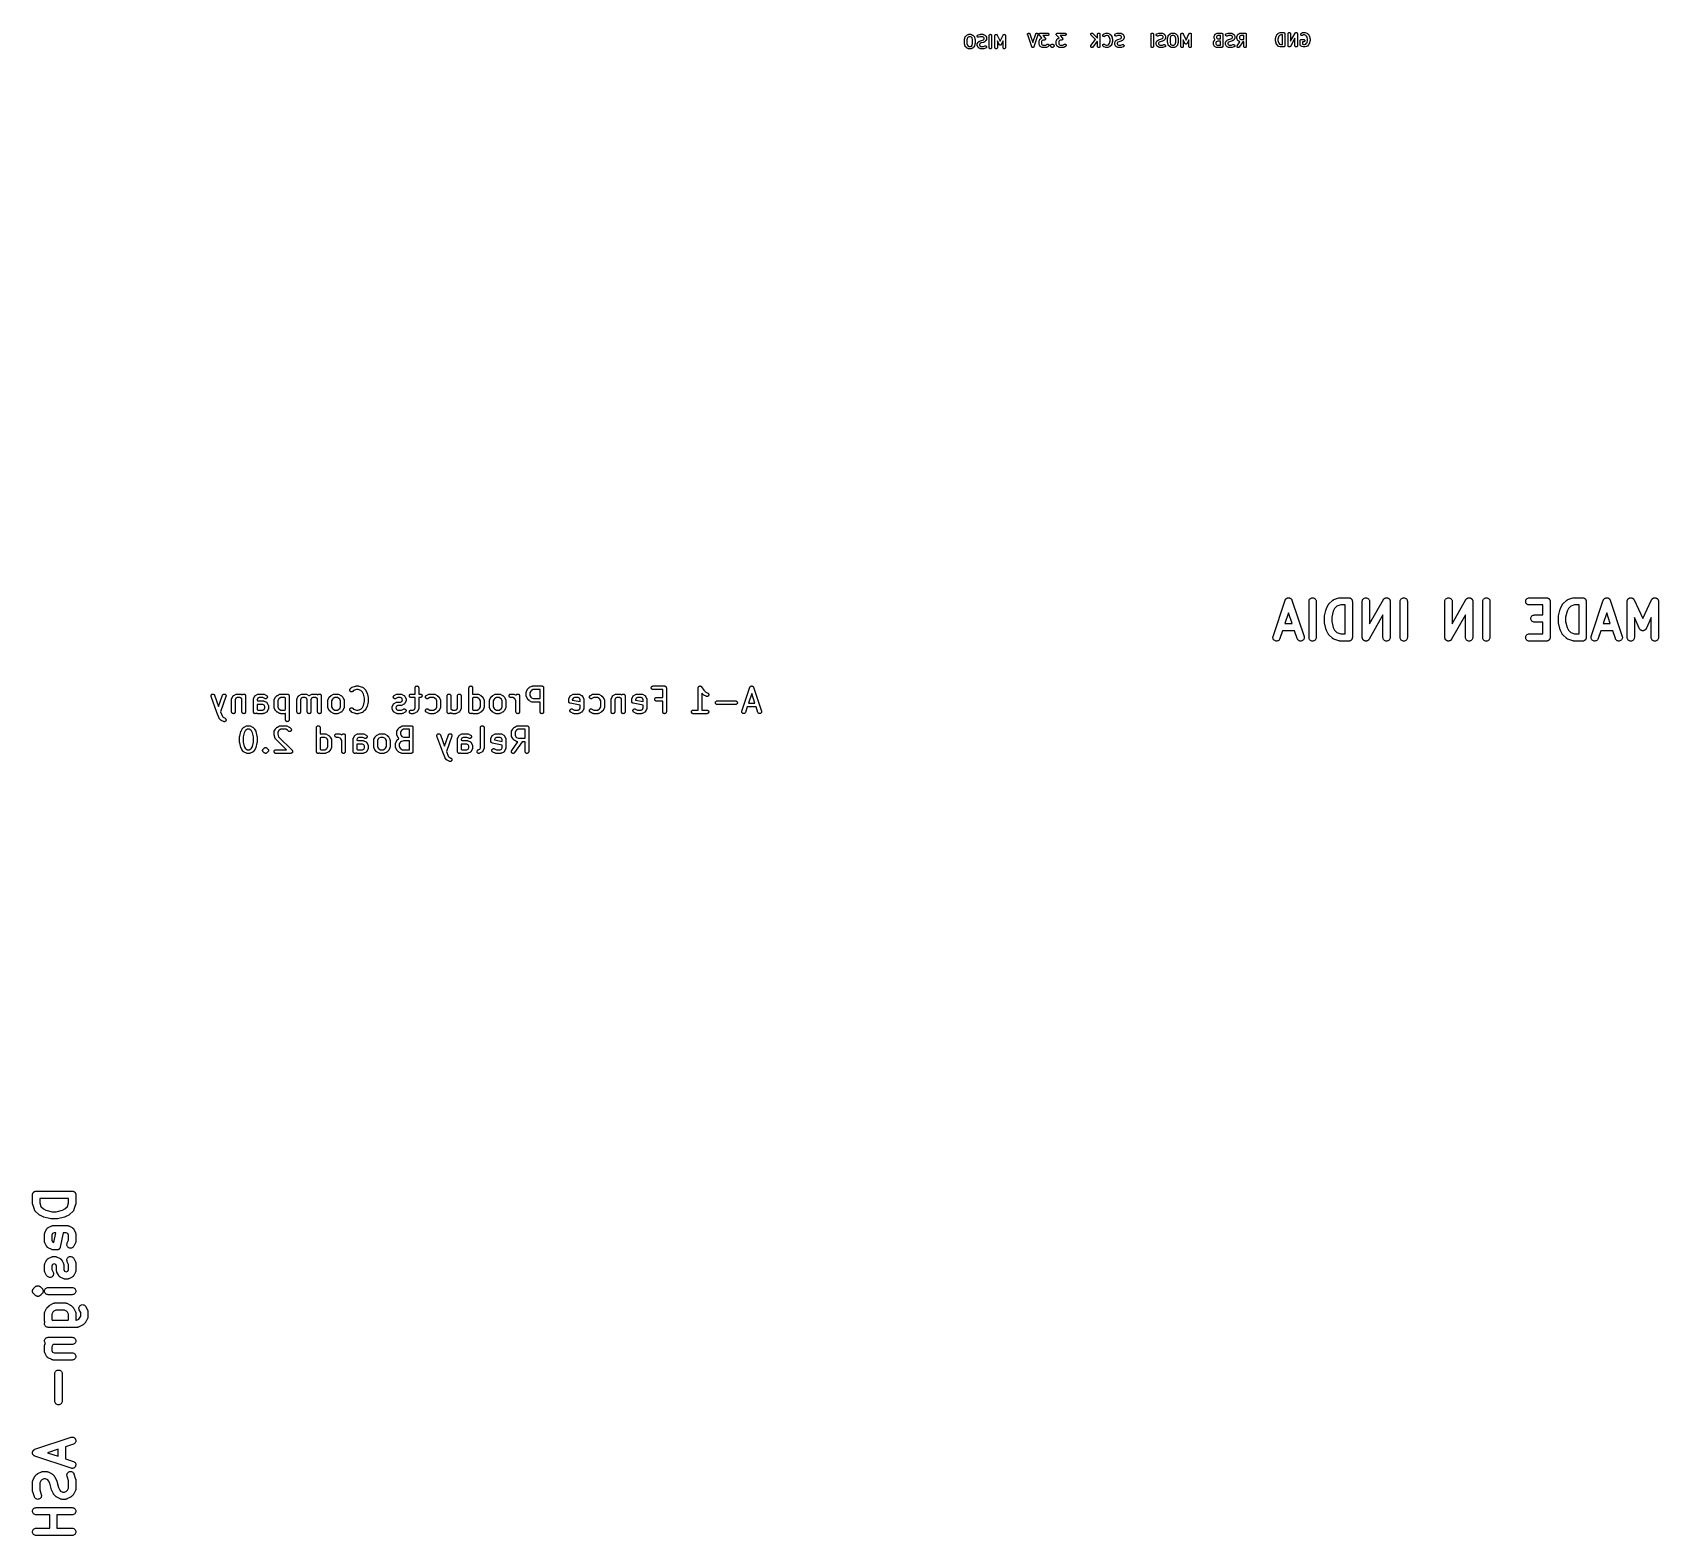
# Model space of a CAD drawing. Extents: x 100.5 to 168, y -113.9 to -51.5.
import ezdxf

# ---------------------------------------------------------------- set-up
doc = ezdxf.new("R2010")
doc.units = 0
doc.layers.add('BLACK', color=7, linetype='CONTINUOUS')

msp = doc.modelspace()

# ---------------------------------------------------------------- linework, layer by layer
at = {"layer": 'BLACK', "linetype": 'CONTINUOUS'}
for p, q in [((139.17, -51.8172), (139.171, -51.8163)), ((139.17, -51.8179), (139.17, -51.8172)), ((139.17, -51.9845), (139.17, -51.8179)), ((139.171, -51.9854), (139.17, -51.9845)), ((139.171, -51.8114), (139.172, -51.8075)), ((139.171, -51.8154), (139.171, -51.8114)), ((139.171, -51.8163), (139.171, -51.8154)), ((139.171, -51.9863), (139.171, -51.9854)), ((139.171, -51.9902), (139.171, -51.9863)), ((139.171, -51.9942), (139.171, -51.9902)), ((139.172, -51.9951), (139.171, -51.9942)), ((139.172, -51.8057), (139.196, -51.7105)), ((139.172, -51.8066), (139.172, -51.8057)), ((139.172, -51.8075), (139.172, -51.8066)), ((139.172, -51.996), (139.172, -51.9951)), ((139.172, -51.9966), (139.172, -51.996)), ((139.196, -52.0919), (139.172, -51.9966)), ((139.196, -51.7098), (139.197, -51.7067)), ((139.196, -51.7105), (139.196, -51.7098)), ((139.197, -51.7067), (139.198, -51.7034)), ((139.198, -51.7034), (139.199, -51.7021)), ((139.199, -51.7007), (139.201, -51.6978)), ((139.199, -51.7021), (139.199, -51.7007)), ((139.201, -51.6978), (139.203, -51.6948)), ((139.203, -51.6948), (139.204, -51.6936)), ((139.204, -51.6924), (139.207, -51.6899)), ((139.204, -51.6936), (139.204, -51.6924)), ((139.207, -51.6899), (139.209, -51.6873)), ((139.209, -51.6873), (139.257, -51.6396)), ((139.257, -51.6392), (139.259, -51.6374)), ((139.257, -51.6396), (139.257, -51.6392)), ((139.259, -51.6374), (139.261, -51.6355)), ((139.261, -51.6355), (139.263, -51.6344)), ((139.263, -51.6344), (139.265, -51.6331)), ((139.265, -51.6331), (139.267, -51.6318)), ((139.267, -51.6318), (139.27, -51.6303)), ((139.27, -51.6303), (139.317, -51.6065)), ((139.289, -51.7482), (139.27, -51.824)), ((139.27, -51.824), (139.27, -51.9784)), ((139.27, -51.9784), (139.289, -52.0542)), ((139.322, -51.7161), (139.289, -51.7482)), ((139.317, -51.6065), (139.318, -51.6062)), ((139.318, -51.6062), (139.319, -51.6057)), ((139.319, -51.6057), (139.32, -51.605)), ((139.32, -51.605), (139.324, -51.604)), ((139.351, -51.7012), (139.322, -51.7161)), ((139.324, -51.604), (139.327, -51.6028)), ((139.327, -51.6028), (139.328, -51.6026)), ((139.328, -51.6026), (139.33, -51.6021)), ((139.33, -51.6021), (139.333, -51.6018)), ((139.333, -51.6018), (139.337, -51.6013)), ((139.337, -51.6013), (139.338, -51.6013)), ((139.338, -51.6013), (139.34, -51.6012)), ((139.34, -51.6012), (139.435, -51.6012)), ((139.423, -51.7012), (139.351, -51.7012)), ((139.453, -51.7161), (139.423, -51.7012)), ((139.435, -51.6012), (139.437, -51.6014)), ((139.435, -51.6012), (139.435, -51.6012)), ((139.437, -51.6014), (139.438, -51.6013)), ((139.438, -51.6013), (139.442, -51.6019)), ((139.442, -51.6019), (139.445, -51.6023)), ((139.445, -51.6023), (139.447, -51.6027)), ((139.447, -51.6027), (139.448, -51.603)), ((139.448, -51.603), (139.451, -51.6042)), ((139.451, -51.6042), (139.454, -51.6052)), ((139.485, -51.7482), (139.453, -51.7161)), ((139.454, -51.6052), (139.456, -51.6059)), ((139.456, -51.6059), (139.457, -51.6065)), ((139.457, -51.6065), (139.505, -51.6303)), ((139.504, -51.824), (139.485, -51.7482)), ((139.485, -52.0542), (139.504, -51.9784)), ((139.504, -51.9784), (139.504, -51.824)), ((139.505, -51.6303), (139.505, -51.6306)), ((139.505, -51.6306), (139.508, -51.6321)), ((139.508, -51.6321), (139.51, -51.6334)), ((139.51, -51.6334), (139.512, -51.6348)), ((139.512, -51.6348), (139.514, -51.6359)), ((139.514, -51.6359), (139.516, -51.6379)), ((139.516, -51.6379), (139.518, -51.6396)), ((139.518, -51.6396), (139.565, -51.6873)), ((139.565, -51.6873), (139.566, -51.6878)), ((139.566, -51.6878), (139.568, -51.6904)), ((139.568, -51.6904), (139.57, -51.6929)), ((139.57, -51.6929), (139.571, -51.6942)), ((139.571, -51.6942), (139.572, -51.6954)), ((139.572, -51.6954), (139.573, -51.6984)), ((139.573, -51.6984), (139.575, -51.7013)), ((139.575, -51.7013), (139.576, -51.7027)), ((139.576, -51.7027), (139.576, -51.704)), ((139.576, -51.704), (139.577, -51.7073)), ((139.577, -51.7073), (139.579, -51.7105)), ((139.579, -51.7105), (139.602, -51.8057)), ((139.602, -51.9966), (139.579, -52.0919)), ((139.602, -51.8057), (139.602, -51.8064)), ((139.602, -51.8064), (139.603, -51.8073)), ((139.603, -51.9949), (139.602, -51.9958)), ((139.602, -51.9958), (139.602, -51.9966)), ((139.603, -51.8073), (139.603, -51.8081)), ((139.603, -51.8081), (139.603, -51.8121)), ((139.603, -51.8121), (139.604, -51.8161)), ((139.604, -51.987), (139.603, -51.991)), ((139.603, -51.991), (139.603, -51.9949)), ((139.604, -51.8161), (139.604, -51.817)), ((139.604, -51.817), (139.604, -51.8179)), ((139.604, -51.8179), (139.604, -51.9845)), ((139.604, -51.9845), (139.604, -51.9852)), ((139.604, -51.9852), (139.604, -51.9861)), ((139.604, -51.9861), (139.604, -51.987)), ((139.694, -51.6712), (139.696, -51.6616)), ((139.695, -51.681), (139.694, -51.6712)), ((139.697, -51.6905), (139.695, -51.681)), ((139.695, -51.9979), (139.696, -51.9965)), ((139.695, -52.0013), (139.695, -51.9979)), ((139.696, -51.6616), (139.7, -51.6525)), ((139.696, -51.9951), (139.697, -51.9919)), ((139.696, -51.9965), (139.696, -51.9951)), ((139.701, -51.6994), (139.697, -51.6905)), ((139.697, -51.9919), (139.698, -51.9886)), ((139.698, -51.9886), (139.699, -51.9873)), ((139.699, -51.9873), (139.7, -51.986)), ((139.7, -51.6525), (139.705, -51.6442)), ((139.7, -51.986), (139.723, -51.9384)), ((139.706, -51.7074), (139.701, -51.6994)), ((139.705, -51.6442), (139.712, -51.6372)), ((139.713, -51.7142), (139.706, -51.7074)), ((139.712, -51.6372), (139.72, -51.6315)), ((139.721, -51.7195), (139.713, -51.7142)), ((139.72, -51.6315), (139.728, -51.6276)), ((139.731, -51.7231), (139.721, -51.7195)), ((139.723, -51.9384), (139.724, -51.9377)), ((139.724, -51.9377), (139.725, -51.9354)), ((139.725, -51.9354), (139.727, -51.9329)), ((139.727, -51.9329), (139.728, -51.9313)), ((139.728, -51.6276), (139.8, -51.6038)), ((139.728, -51.9313), (139.729, -51.9295)), ((139.729, -51.9295), (139.731, -51.9275)), ((139.74, -51.7248), (139.731, -51.7231)), ((139.731, -51.9275), (139.733, -51.9254)), ((139.733, -51.9254), (139.757, -51.9015)), ((139.75, -51.7247), (139.74, -51.7248)), ((139.759, -51.7226), (139.75, -51.7247)), ((139.757, -51.9011), (139.759, -51.8993)), ((139.757, -51.9015), (139.757, -51.9011)), ((139.76, -51.7224), (139.759, -51.7226)), ((139.759, -51.8993), (139.761, -51.8974)), ((139.824, -51.7012), (139.76, -51.7224)), ((139.761, -51.8974), (139.763, -51.8963)), ((139.763, -51.8963), (139.765, -51.895)), ((139.765, -51.895), (139.767, -51.8937)), ((139.767, -51.8937), (139.77, -51.8922)), ((139.77, -51.8922), (139.817, -51.8684)), ((139.809, -51.9903), (139.794, -52.0201)), ((139.8, -51.6038), (139.801, -51.6035)), ((139.801, -51.6035), (139.803, -51.603)), ((139.803, -51.603), (139.806, -51.6021)), ((139.806, -51.6021), (139.808, -51.6019)), ((139.808, -51.6019), (139.81, -51.6015)), ((139.822, -51.978), (139.809, -51.9903)), ((139.81, -51.6015), (139.813, -51.6015)), ((139.813, -51.6015), (139.816, -51.6012)), ((139.816, -51.6012), (139.935, -51.6012)), ((139.817, -51.8684), (139.818, -51.8681)), ((139.818, -51.8679), (139.823, -51.8663)), ((139.818, -51.868), (139.818, -51.8679)), ((139.818, -51.8681), (139.818, -51.868)), ((139.857, -51.9603), (139.822, -51.978)), ((139.823, -51.8663), (139.827, -51.8647)), ((139.923, -51.7012), (139.824, -51.7012)), ((139.827, -51.8646), (139.917, -51.8421)), ((139.827, -51.8647), (139.827, -51.8646)), ((139.827, -51.8647), (139.827, -51.8647)), ((139.947, -51.9378), (139.857, -51.9603)), ((139.917, -51.8421), (139.953, -51.8244)), ((139.953, -51.7161), (139.923, -51.7012)), ((139.935, -51.6012), (139.937, -51.6014)), ((139.935, -51.6012), (139.935, -51.6012)), ((139.937, -51.6014), (139.938, -51.6013)), ((139.938, -51.6013), (139.942, -51.6019)), ((139.942, -51.6019), (139.945, -51.6023)), ((139.945, -51.6023), (139.947, -51.6027)), ((139.947, -51.6027), (139.948, -51.603)), ((139.952, -51.9361), (139.947, -51.9377)), ((139.947, -51.9377), (139.947, -51.9377)), ((139.947, -51.9377), (139.947, -51.9378)), ((139.948, -51.603), (139.951, -51.6042)), ((139.951, -51.6042), (139.954, -51.6052)), ((139.956, -51.9345), (139.952, -51.9361)), ((139.965, -51.7284), (139.953, -51.7161)), ((139.953, -51.8244), (139.965, -51.812)), ((139.954, -51.6052), (139.956, -51.6059)), ((139.956, -51.6059), (139.957, -51.6065)), ((139.957, -51.934), (139.956, -51.9343)), ((139.956, -51.9343), (139.956, -51.9344)), ((139.956, -51.9344), (139.956, -51.9345)), ((139.957, -51.6065), (140.005, -51.6303)), ((140.005, -51.9102), (139.957, -51.934)), ((139.98, -51.7582), (139.965, -51.7284)), ((139.965, -51.812), (139.98, -51.7822)), ((139.98, -51.7822), (139.98, -51.7582)), ((140.005, -51.6303), (140.005, -51.6306)), ((140.005, -51.6306), (140.008, -51.6321)), ((140.007, -51.9087), (140.005, -51.9102)), ((140.01, -51.9074), (140.007, -51.9087)), ((140.008, -51.6321), (140.01, -51.6334)), ((140.01, -51.6334), (140.012, -51.6348)), ((140.011, -51.9061), (140.01, -51.9074)), ((140.013, -51.905), (140.011, -51.9061)), ((140.012, -51.6348), (140.014, -51.6359)), ((140.015, -51.9031), (140.013, -51.905)), ((140.014, -51.6359), (140.016, -51.6379)), ((140.017, -51.9013), (140.015, -51.9031)), ((140.016, -51.6379), (140.018, -51.6396)), ((140.018, -51.9008), (140.017, -51.9013)), ((140.018, -51.6396), (140.042, -51.6635)), ((140.042, -51.877), (140.018, -51.9008)), ((140.042, -51.6635), (140.042, -51.6639)), ((140.042, -51.6639), (140.044, -51.6661)), ((140.043, -51.8748), (140.042, -51.877)), ((140.045, -51.8728), (140.043, -51.8748)), ((140.044, -51.6661), (140.046, -51.6682)), ((140.046, -51.8711), (140.045, -51.8728)), ((140.046, -51.6682), (140.047, -51.67)), ((140.048, -51.8695), (140.046, -51.8711)), ((140.047, -51.67), (140.048, -51.6716)), ((140.048, -51.6716), (140.049, -51.6741)), ((140.049, -51.867), (140.048, -51.8695)), ((140.049, -51.6741), (140.051, -51.6764)), ((140.051, -51.8646), (140.049, -51.867)), ((140.051, -51.6764), (140.075, -51.7241)), ((140.075, -51.8164), (140.051, -51.864)), ((140.051, -51.864), (140.051, -51.8646)), ((140.075, -51.7241), (140.075, -51.7247)), ((140.075, -51.7247), (140.076, -51.7261)), ((140.076, -51.8137), (140.075, -51.815)), ((140.075, -51.815), (140.075, -51.8164)), ((140.076, -51.7261), (140.076, -51.7274)), ((140.076, -51.7274), (140.077, -51.7306)), ((140.077, -51.8105), (140.076, -51.8137)), ((140.077, -51.7306), (140.078, -51.7339)), ((140.078, -51.8073), (140.077, -51.8105)), ((140.078, -51.7339), (140.079, -51.7353)), ((140.079, -51.8044), (140.078, -51.8058)), ((140.078, -51.8058), (140.078, -51.8073)), ((140.079, -51.7353), (140.079, -51.7367)), ((140.079, -51.7367), (140.079, -51.7401)), ((140.079, -51.7401), (140.08, -51.7435)), ((140.08, -51.7977), (140.079, -51.8011)), ((140.079, -51.8011), (140.079, -51.8044)), ((140.08, -51.7435), (140.08, -51.745)), ((140.08, -51.745), (140.08, -51.7464)), ((140.08, -51.7464), (140.08, -51.794)), ((140.08, -51.794), (140.08, -51.7947)), ((140.08, -51.7947), (140.08, -51.7962)), ((140.08, -51.7962), (140.08, -51.7977)), ((140.194, -51.6505), (140.195, -51.6408)), ((140.194, -51.6512), (140.194, -51.6505)), ((140.194, -52.1512), (140.194, -51.6512)), ((140.195, -51.6408), (140.198, -51.6315)), ((140.198, -51.6315), (140.203, -51.6229)), ((140.203, -51.6229), (140.209, -51.6155)), ((140.209, -51.6155), (140.217, -51.6094)), ((140.217, -51.6094), (140.226, -51.6048)), ((140.226, -51.6048), (140.235, -51.6021)), ((140.235, -51.6021), (140.245, -51.6012)), ((140.245, -51.6012), (140.254, -51.6022)), ((140.254, -51.6022), (140.264, -51.6051)), ((140.264, -51.6051), (140.272, -51.6097)), ((140.272, -51.6097), (140.28, -51.616)), ((140.28, -51.616), (140.286, -51.6235)), ((140.286, -51.6235), (140.291, -51.6321)), ((140.291, -51.6321), (140.293, -51.6415)), ((140.293, -51.6415), (140.294, -51.6512)), ((140.294, -51.6512), (140.294, -52.1512)), ((140.432, -51.6505), (140.433, -51.6468)), ((140.432, -51.6512), (140.432, -51.6505)), ((140.432, -52.1512), (140.432, -51.6512)), ((140.433, -51.6408), (140.435, -51.6372)), ((140.433, -51.6419), (140.433, -51.6408)), ((140.433, -51.643), (140.433, -51.6419)), ((140.433, -51.6468), (140.433, -51.643)), ((140.435, -51.6372), (140.436, -51.6336)), ((140.436, -51.6315), (140.438, -51.6282)), ((140.436, -51.6326), (140.436, -51.6315)), ((140.436, -51.6336), (140.436, -51.6326)), ((140.438, -51.6282), (140.44, -51.6249)), ((140.44, -51.6249), (140.441, -51.6239)), ((140.441, -51.6229), (140.444, -51.6201)), ((140.441, -51.6239), (140.441, -51.6229)), ((140.444, -51.6201), (140.446, -51.6171)), ((140.446, -51.6171), (140.447, -51.6163)), ((140.447, -51.6155), (140.45, -51.6131)), ((140.447, -51.6163), (140.447, -51.6155)), ((140.45, -51.6131), (140.453, -51.6106)), ((140.453, -51.6106), (140.454, -51.6101)), ((140.454, -51.6101), (140.455, -51.6094)), ((140.455, -51.6094), (140.458, -51.6076)), ((140.458, -51.6076), (140.462, -51.6057)), ((140.462, -51.6057), (140.463, -51.6054)), ((140.463, -51.6054), (140.464, -51.6048)), ((140.464, -51.6048), (140.467, -51.6038)), ((140.467, -51.6038), (140.471, -51.6026)), ((140.471, -51.6026), (140.472, -51.6024)), ((140.472, -51.6024), (140.473, -51.6021)), ((140.473, -51.6021), (140.477, -51.6017)), ((140.477, -51.6017), (140.48, -51.6012)), ((140.48, -51.6012), (140.482, -51.6013)), ((140.482, -51.6013), (140.483, -51.6012)), ((140.483, -51.6012), (140.486, -51.6016)), ((140.486, -51.6016), (140.49, -51.6018)), ((140.49, -51.6018), (140.491, -51.6021)), ((140.491, -51.6021), (140.492, -51.6022)), ((140.492, -51.6022), (140.496, -51.6033)), ((140.496, -51.6033), (140.5, -51.6043)), ((140.5, -51.6043), (140.501, -51.6048)), ((140.501, -51.6048), (140.502, -51.6051)), ((140.502, -51.6051), (140.505, -51.6069)), ((140.505, -51.6069), (140.508, -51.6085)), ((140.508, -51.6085), (140.509, -51.6092)), ((140.509, -51.6092), (140.51, -51.6097)), ((140.51, -51.6097), (140.513, -51.6121)), ((140.513, -51.6121), (140.516, -51.6144)), ((140.516, -51.6144), (140.517, -51.6152)), ((140.517, -51.6152), (140.518, -51.616)), ((140.518, -51.616), (140.52, -51.6189)), ((140.52, -51.6189), (140.523, -51.6216)), ((140.523, -51.6216), (140.523, -51.6226)), ((140.523, -51.6226), (140.524, -51.6235)), ((140.524, -51.6235), (140.526, -51.6268)), ((140.526, -51.6268), (140.528, -51.63)), ((140.528, -51.63), (140.649, -51.8901)), ((140.604, -52.0295), (140.532, -51.8766)), ((140.532, -51.8766), (140.532, -52.1512)), ((140.649, -51.8901), (140.77, -51.63)), ((140.766, -51.8766), (140.694, -52.0295)), ((140.766, -52.1512), (140.766, -51.8766)), ((140.77, -51.63), (140.771, -51.6294)), ((140.771, -51.6294), (140.773, -51.6262)), ((140.773, -51.6262), (140.774, -51.6229)), ((140.774, -51.6229), (140.775, -51.6221)), ((140.775, -51.6221), (140.776, -51.6211)), ((140.776, -51.6211), (140.778, -51.6183)), ((140.778, -51.6183), (140.781, -51.6155)), ((140.781, -51.6155), (140.782, -51.6148)), ((140.782, -51.6139), (140.785, -51.6117)), ((140.782, -51.6148), (140.782, -51.6139)), ((140.785, -51.6117), (140.788, -51.6094)), ((140.788, -51.6094), (140.789, -51.6088)), ((140.789, -51.6088), (140.79, -51.6081)), ((140.79, -51.6081), (140.794, -51.6066)), ((140.794, -51.6066), (140.797, -51.6048)), ((140.797, -51.6048), (140.798, -51.6045)), ((140.798, -51.6045), (140.799, -51.604)), ((140.799, -51.604), (140.803, -51.6031)), ((140.803, -51.6031), (140.806, -51.6021)), ((140.806, -51.6021), (140.807, -51.602)), ((140.807, -51.602), (140.809, -51.6017)), ((140.809, -51.6017), (140.812, -51.6015)), ((140.812, -51.6015), (140.816, -51.6012)), ((140.816, -51.6012), (140.817, -51.6013)), ((140.817, -51.6013), (140.818, -51.6013)), ((140.818, -51.6013), (140.822, -51.6018)), ((140.822, -51.6018), (140.826, -51.6022)), ((140.826, -51.6022), (140.827, -51.6026)), ((140.827, -51.6026), (140.828, -51.6027)), ((140.828, -51.6027), (140.832, -51.604)), ((140.832, -51.604), (140.835, -51.6051)), ((140.835, -51.6051), (140.836, -51.6056)), ((140.836, -51.6056), (140.837, -51.606)), ((140.837, -51.606), (140.84, -51.608)), ((140.84, -51.608), (140.844, -51.6097)), ((140.844, -51.6097), (140.845, -51.6105)), ((140.845, -51.6105), (140.846, -51.6111)), ((140.846, -51.6111), (140.848, -51.6136)), ((140.848, -51.6136), (140.851, -51.616)), ((140.851, -51.616), (140.852, -51.6168)), ((140.852, -51.6168), (140.853, -51.6176)), ((140.853, -51.6176), (140.855, -51.6206)), ((140.855, -51.6206), (140.857, -51.6235)), ((140.857, -51.6235), (140.858, -51.6245)), ((140.858, -51.6245), (140.859, -51.6255)), ((140.859, -51.6255), (140.86, -51.6288)), ((140.86, -51.6288), (140.862, -51.6321)), ((140.862, -51.6321), (140.862, -51.6332)), ((140.862, -51.6332), (140.863, -51.6343)), ((140.863, -51.6343), (140.864, -51.6379)), ((140.864, -51.6379), (140.865, -51.6415)), ((140.865, -51.6415), (140.865, -51.6426)), ((140.865, -51.6426), (140.865, -51.6437)), ((140.865, -51.6437), (140.865, -51.6475)), ((140.865, -51.6475), (140.866, -51.6512)), ((140.866, -51.6512), (140.866, -52.1512)), ((141.788, -51.597), (141.79, -51.5874)), ((141.788, -51.6068), (141.788, -51.597)), ((141.79, -51.6163), (141.788, -51.6068)), ((141.79, -51.5874), (141.794, -51.5784)), ((141.791, -51.617), (141.79, -51.6163)), ((141.957, -52.117), (141.791, -51.617)), ((141.794, -51.5784), (141.799, -51.5702)), ((141.799, -51.5702), (141.806, -51.5631)), ((141.806, -51.5631), (141.814, -51.5576)), ((141.814, -51.5576), (141.823, -51.5536)), ((141.823, -51.5536), (141.832, -51.5515)), ((141.832, -51.5515), (141.842, -51.5513)), ((141.842, -51.5513), (141.852, -51.553)), ((141.852, -51.553), (141.861, -51.5565)), ((141.861, -51.5565), (141.869, -51.5618)), ((141.869, -51.5618), (141.876, -51.5685)), ((141.876, -51.5685), (141.882, -51.5765)), ((141.882, -51.5765), (141.886, -51.5854)), ((141.886, -51.5854), (142.005, -51.9431)), ((142.005, -51.9431), (142.124, -51.5854)), ((142.219, -51.617), (142.052, -52.117)), ((142.124, -51.5847), (142.128, -51.5759)), ((142.124, -51.5854), (142.124, -51.5847)), ((142.128, -51.5759), (142.134, -51.568)), ((142.134, -51.568), (142.141, -51.5613)), ((142.141, -51.5613), (142.15, -51.5562)), ((142.15, -51.5562), (142.159, -51.5528)), ((142.159, -51.5528), (142.168, -51.5513)), ((142.168, -51.5513), (142.178, -51.5516)), ((142.178, -51.5516), (142.188, -51.5539)), ((142.188, -51.5539), (142.196, -51.5579)), ((142.196, -51.5579), (142.204, -51.5636)), ((142.204, -51.5636), (142.211, -51.5707)), ((142.211, -51.5707), (142.216, -51.579)), ((142.216, -51.579), (142.22, -51.5881)), ((142.221, -51.6075), (142.219, -51.617)), ((142.22, -51.5881), (142.221, -51.5977)), ((142.221, -51.5977), (142.221, -51.6075)), ((142.264, -51.5973), (142.265, -51.5942)), ((142.264, -51.5991), (142.264, -51.5973)), ((142.264, -51.6008), (142.264, -51.5991)), ((142.265, -51.604), (142.264, -51.6008)), ((142.264, -51.8833), (142.265, -51.8799)), ((142.264, -51.8847), (142.264, -51.8833)), ((142.264, -51.8862), (142.264, -51.8847)), ((142.264, -51.8869), (142.264, -51.8862)), ((142.264, -52.006), (142.264, -51.8869)), ((142.265, -51.5911), (142.266, -51.5895)), ((142.265, -51.5942), (142.265, -51.5911)), ((142.265, -51.6071), (142.265, -51.604)), ((142.265, -51.6088), (142.265, -51.6071)), ((142.265, -51.6106), (142.265, -51.6088)), ((142.266, -51.6136), (142.265, -51.6106)), ((142.265, -51.8765), (142.266, -51.8751)), ((142.265, -51.8799), (142.265, -51.8765)), ((142.266, -51.5877), (142.267, -51.5848)), ((142.266, -51.5895), (142.266, -51.5877)), ((142.267, -51.6166), (142.266, -51.6136)), ((142.266, -51.8737), (142.267, -51.8705)), ((142.266, -51.8751), (142.266, -51.8737)), ((142.267, -51.5848), (142.268, -51.5818)), ((142.267, -51.6182), (142.267, -51.6166)), ((142.268, -51.6199), (142.267, -51.6182)), ((142.267, -51.8705), (142.268, -51.8672)), ((142.268, -51.5818), (142.269, -51.5803)), ((142.269, -51.6227), (142.268, -51.6199)), ((142.268, -51.8672), (142.269, -51.8659)), ((142.269, -51.5803), (142.27, -51.5786)), ((142.271, -51.6256), (142.269, -51.6227)), ((142.269, -51.8659), (142.27, -51.8645)), ((142.27, -51.5786), (142.271, -51.576)), ((142.27, -51.8645), (142.293, -51.8169)), ((142.271, -51.576), (142.273, -51.5732)), ((142.272, -51.627), (142.271, -51.6256)), ((142.272, -51.6286), (142.272, -51.627)), ((142.274, -51.631), (142.272, -51.6286)), ((142.273, -51.5732), (142.274, -51.5719)), ((142.274, -51.5719), (142.275, -51.5704)), ((142.276, -51.6336), (142.274, -51.631)), ((142.275, -51.5704), (142.277, -51.5681)), ((142.277, -51.6341), (142.276, -51.6336)), ((142.277, -51.5681), (142.279, -51.5657)), ((142.379, -51.751), (142.277, -51.6341)), ((142.279, -51.5657), (142.28, -51.5646)), ((142.28, -51.5646), (142.282, -51.5633)), ((142.282, -51.5633), (142.284, -51.5615)), ((142.284, -51.5615), (142.287, -51.5595)), ((142.287, -51.5595), (142.288, -51.5587)), ((142.288, -51.5587), (142.29, -51.5577)), ((142.29, -51.5577), (142.292, -51.5564)), ((142.292, -51.5564), (142.295, -51.555)), ((142.293, -51.8169), (142.294, -51.8163)), ((142.294, -51.8163), (142.295, -51.814)), ((142.295, -51.555), (142.297, -51.5545)), ((142.295, -51.814), (142.297, -51.8115)), ((142.297, -51.5545), (142.299, -51.5537)), ((142.297, -51.8115), (142.298, -51.8099)), ((142.298, -51.8099), (142.299, -51.8081)), ((142.299, -51.5537), (142.302, -51.553)), ((142.299, -51.8081), (142.301, -51.8061)), ((142.301, -51.8061), (142.303, -51.8039)), ((142.302, -51.553), (142.305, -51.5521)), ((142.303, -51.8039), (142.327, -51.7801)), ((142.305, -51.5521), (142.306, -51.552)), ((142.306, -51.552), (142.308, -51.5516)), ((142.308, -51.5516), (142.311, -51.5515)), ((142.311, -51.5515), (142.314, -51.5512)), ((142.314, -51.5512), (142.624, -51.5512)), ((142.327, -51.7796), (142.329, -51.7779)), ((142.327, -51.7801), (142.327, -51.7796)), ((142.329, -51.7779), (142.331, -51.7759)), ((142.331, -51.7759), (142.333, -51.7748)), ((142.333, -51.7748), (142.335, -51.7735)), ((142.335, -51.7735), (142.337, -51.7722)), ((142.337, -51.7722), (142.34, -51.7708)), ((142.34, -51.7708), (142.379, -51.751)), ((142.379, -51.8689), (142.364, -51.8987)), ((142.364, -51.8987), (142.364, -51.9941)), ((142.364, -51.9941), (142.379, -52.024)), ((142.392, -51.8566), (142.379, -51.8689)), ((142.421, -51.8417), (142.392, -51.8566)), ((142.481, -51.8417), (142.421, -51.8417)), ((142.624, -51.6512), (142.424, -51.6512)), ((142.424, -51.6512), (142.519, -51.7587)), ((142.484, -51.8414), (142.481, -51.8417)), ((142.487, -51.8413), (142.484, -51.8414)), ((142.489, -51.8409), (142.487, -51.8413)), ((142.491, -51.8407), (142.489, -51.8409)), ((142.494, -51.8398), (142.491, -51.8407)), ((142.497, -51.8391), (142.494, -51.8398)), ((142.498, -51.8384), (142.497, -51.8391)), ((142.5, -51.8379), (142.498, -51.8384)), ((142.503, -51.8364), (142.5, -51.8379)), ((142.506, -51.8351), (142.503, -51.8364)), ((142.507, -51.8341), (142.506, -51.8351)), ((142.509, -51.8333), (142.507, -51.8341)), ((142.511, -51.8313), (142.509, -51.8333)), ((142.514, -51.8295), (142.511, -51.8313)), ((142.515, -51.8283), (142.514, -51.8295)), ((142.516, -51.8271), (142.515, -51.8283)), ((142.518, -51.8247), (142.516, -51.8271)), ((142.52, -51.8225), (142.518, -51.8247)), ((142.519, -51.7587), (142.519, -51.7593)), ((142.519, -51.7593), (142.521, -51.7618)), ((142.521, -51.821), (142.52, -51.8225)), ((142.521, -51.7618), (142.523, -51.7643)), ((142.522, -51.8196), (142.521, -51.821)), ((142.524, -51.8169), (142.522, -51.8196)), ((142.523, -51.7643), (142.524, -51.7658)), ((142.524, -51.7658), (142.525, -51.7673)), ((142.526, -51.8142), (142.524, -51.8169)), ((142.525, -51.7673), (142.526, -51.7702)), ((142.526, -51.7702), (142.527, -51.7729)), ((142.527, -51.811), (142.526, -51.8126)), ((142.526, -51.8126), (142.526, -51.8142)), ((142.527, -51.7729), (142.528, -51.7746)), ((142.528, -51.808), (142.527, -51.811)), ((142.528, -51.7746), (142.529, -51.7762)), ((142.529, -51.8051), (142.528, -51.808)), ((142.529, -51.7762), (142.529, -51.7793)), ((142.529, -51.7793), (142.53, -51.7823)), ((142.53, -51.8017), (142.529, -51.8034)), ((142.529, -51.8034), (142.529, -51.8051)), ((142.53, -51.7823), (142.53, -51.784)), ((142.53, -51.784), (142.531, -51.7858)), ((142.531, -51.7955), (142.53, -51.7986)), ((142.53, -51.7986), (142.53, -51.8017)), ((142.531, -51.7858), (142.531, -51.7889)), ((142.531, -51.7889), (142.531, -51.792)), ((142.531, -51.792), (142.531, -51.7938)), ((142.531, -51.7938), (142.531, -51.7955)), ((142.624, -51.5512), (142.625, -51.5512)), ((142.634, -51.6502), (142.624, -51.6512)), ((142.625, -51.5512), (142.634, -51.5523)), ((142.634, -51.5523), (142.644, -51.5552)), ((142.643, -51.6474), (142.634, -51.6502)), ((142.651, -51.6428), (142.643, -51.6474)), ((142.644, -51.5552), (142.652, -51.5599)), ((142.659, -51.6367), (142.651, -51.6428)), ((142.652, -51.5599), (142.66, -51.5662)), ((142.665, -51.6291), (142.659, -51.6367)), ((142.66, -51.5662), (142.666, -51.5738)), ((142.67, -51.6206), (142.665, -51.6291)), ((142.666, -51.5738), (142.67, -51.5825)), ((142.67, -51.5825), (142.673, -51.5918)), ((142.673, -51.6112), (142.67, -51.6206)), ((142.673, -51.5918), (142.674, -51.6015)), ((142.674, -51.6015), (142.673, -51.6112)), ((142.979, -51.5942), (142.98, -51.5911)), ((142.979, -51.5973), (142.979, -51.5942)), ((142.979, -51.5991), (142.979, -51.5973)), ((142.979, -51.6008), (142.979, -51.5991)), ((142.979, -51.604), (142.979, -51.6008)), ((142.979, -51.6071), (142.979, -51.604)), ((142.979, -51.6088), (142.979, -51.6071)), ((142.979, -51.6106), (142.979, -51.6088)), ((142.98, -51.6136), (142.979, -51.6106)), ((142.979, -51.8799), (142.98, -51.8765)), ((142.979, -51.8833), (142.979, -51.8799)), ((142.979, -51.8847), (142.979, -51.8833)), ((142.979, -51.8862), (142.979, -51.8847)), ((142.979, -51.8869), (142.979, -51.8862)), ((142.979, -52.006), (142.979, -51.8869)), ((142.98, -51.5877), (142.982, -51.5848)), ((142.98, -51.5895), (142.98, -51.5877)), ((142.98, -51.5911), (142.98, -51.5895)), ((142.981, -51.6166), (142.98, -51.6136)), ((142.98, -51.8737), (142.982, -51.8705)), ((142.98, -51.8751), (142.98, -51.8737)), ((142.98, -51.8765), (142.98, -51.8751)), ((142.982, -51.6182), (142.981, -51.6166)), ((142.982, -51.5818), (142.983, -51.5803)), ((142.982, -51.5848), (142.982, -51.5818)), ((142.982, -51.6199), (142.982, -51.6182)), ((142.984, -51.6227), (142.982, -51.6199)), ((142.982, -51.8705), (142.983, -51.8672)), ((142.983, -51.5803), (142.984, -51.5786)), ((142.983, -51.8659), (142.984, -51.8645)), ((142.983, -51.8672), (142.983, -51.8659)), ((142.984, -51.5786), (142.986, -51.576)), ((142.985, -51.6256), (142.984, -51.6227)), ((142.984, -51.8645), (143.008, -51.8169)), ((142.986, -51.627), (142.985, -51.6256)), ((142.986, -51.576), (142.987, -51.5732)), ((142.987, -51.6286), (142.986, -51.627)), ((142.987, -51.5732), (142.988, -51.5719)), ((142.989, -51.631), (142.987, -51.6286)), ((142.988, -51.5719), (142.989, -51.5704)), ((142.989, -51.5704), (142.991, -51.5681)), ((142.99, -51.6336), (142.989, -51.631)), ((142.991, -51.6341), (142.99, -51.6336)), ((142.991, -51.5681), (142.993, -51.5657)), ((143.093, -51.751), (142.991, -51.6341)), ((142.993, -51.5657), (142.995, -51.5646)), ((142.995, -51.5646), (142.996, -51.5633)), ((142.996, -51.5633), (142.998, -51.5615)), ((142.998, -51.5615), (143.001, -51.5595)), ((143.001, -51.5595), (143.002, -51.5587)), ((143.002, -51.5587), (143.004, -51.5577)), ((143.004, -51.5577), (143.007, -51.5564)), ((143.007, -51.5564), (143.01, -51.555)), ((143.008, -51.8163), (143.01, -51.8139)), ((143.008, -51.8169), (143.008, -51.8163)), ((143.01, -51.555), (143.011, -51.5545)), ((143.01, -51.8139), (143.011, -51.8115)), ((143.011, -51.5545), (143.013, -51.5537)), ((143.011, -51.8115), (143.012, -51.8099)), ((143.012, -51.8099), (143.013, -51.8081)), ((143.013, -51.5537), (143.016, -51.553)), ((143.013, -51.8081), (143.015, -51.8061)), ((143.015, -51.8061), (143.017, -51.8039)), ((143.016, -51.553), (143.019, -51.5521)), ((143.017, -51.8039), (143.041, -51.7801)), ((143.019, -51.5521), (143.021, -51.552)), ((143.021, -51.552), (143.022, -51.5516)), ((143.022, -51.5516), (143.025, -51.5515)), ((143.025, -51.5515), (143.029, -51.5512)), ((143.029, -51.5512), (143.338, -51.5512)), ((143.041, -51.7796), (143.044, -51.7779)), ((143.041, -51.7801), (143.041, -51.7796)), ((143.044, -51.7779), (143.046, -51.7759)), ((143.046, -51.7759), (143.047, -51.7748)), ((143.047, -51.7748), (143.049, -51.7735)), ((143.049, -51.7735), (143.051, -51.7723)), ((143.051, -51.7723), (143.054, -51.7708)), ((143.054, -51.7708), (143.093, -51.751)), ((143.093, -51.8689), (143.079, -51.8987)), ((143.079, -51.8987), (143.079, -51.9941)), ((143.079, -51.9941), (143.093, -52.024)), ((143.106, -51.8566), (143.093, -51.8689)), ((143.136, -51.8417), (143.106, -51.8566)), ((143.195, -51.8417), (143.136, -51.8417)), ((143.338, -51.6512), (143.139, -51.6512)), ((143.139, -51.6512), (143.233, -51.7587)), ((143.198, -51.8414), (143.195, -51.8417)), ((143.201, -51.8413), (143.198, -51.8414)), ((143.203, -51.8409), (143.201, -51.8413)), ((143.205, -51.8407), (143.203, -51.8409)), ((143.208, -51.8398), (143.205, -51.8407)), ((143.211, -51.8391), (143.208, -51.8398)), ((143.213, -51.8384), (143.211, -51.8391)), ((143.214, -51.8379), (143.213, -51.8384)), ((143.217, -51.8364), (143.214, -51.8379)), ((143.22, -51.8351), (143.217, -51.8364)), ((143.221, -51.8341), (143.22, -51.8351)), ((143.223, -51.8333), (143.221, -51.8341)), ((143.225, -51.8313), (143.223, -51.8333)), ((143.228, -51.8295), (143.225, -51.8313)), ((143.229, -51.8283), (143.228, -51.8295)), ((143.23, -51.8271), (143.229, -51.8283)), ((143.232, -51.8247), (143.23, -51.8271)), ((143.235, -51.8225), (143.232, -51.8247)), ((143.233, -51.7587), (143.233, -51.7593)), ((143.233, -51.7593), (143.235, -51.7618)), ((143.235, -51.7618), (143.237, -51.7643)), ((143.236, -51.821), (143.235, -51.8225)), ((143.237, -51.8196), (143.236, -51.821)), ((143.237, -51.7643), (143.238, -51.7658)), ((143.238, -51.8169), (143.237, -51.8196)), ((143.238, -51.7658), (143.239, -51.7673)), ((143.24, -51.8142), (143.238, -51.8169)), ((143.239, -51.7673), (143.24, -51.7702)), ((143.24, -51.7702), (143.242, -51.7729)), ((143.241, -51.811), (143.24, -51.8126)), ((143.24, -51.8126), (143.24, -51.8142)), ((143.242, -51.808), (143.241, -51.811)), ((143.242, -51.7729), (143.242, -51.7746)), ((143.242, -51.7746), (143.243, -51.7762)), ((143.243, -51.8051), (143.242, -51.808)), ((143.243, -51.7762), (143.243, -51.7793)), ((143.243, -51.7793), (143.244, -51.7823)), ((143.244, -51.8034), (143.243, -51.8051)), ((143.244, -51.7823), (143.245, -51.784)), ((143.245, -51.7986), (143.244, -51.8017)), ((143.244, -51.8017), (143.244, -51.8034)), ((143.245, -51.784), (143.245, -51.7858)), ((143.245, -51.7858), (143.245, -51.7889)), ((143.245, -51.7889), (143.245, -51.792)), ((143.245, -51.792), (143.245, -51.7938)), ((143.245, -51.7938), (143.245, -51.7955)), ((143.245, -51.7955), (143.245, -51.7986)), ((143.338, -51.5512), (143.339, -51.5512)), ((143.348, -51.6502), (143.338, -51.6512)), ((143.339, -51.5512), (143.348, -51.5523)), ((143.348, -51.5523), (143.358, -51.5552)), ((143.357, -51.6474), (143.348, -51.6502)), ((143.366, -51.6428), (143.357, -51.6474)), ((143.358, -51.5552), (143.366, -51.5599)), ((143.366, -51.5599), (143.374, -51.5662)), ((143.373, -51.6367), (143.366, -51.6428)), ((143.38, -51.6291), (143.373, -51.6367)), ((143.374, -51.5662), (143.38, -51.5738)), ((143.38, -51.5738), (143.384, -51.5825)), ((143.384, -51.6206), (143.38, -51.6291)), ((143.384, -51.5825), (143.387, -51.5918)), ((143.387, -51.6112), (143.384, -51.6206)), ((143.387, -51.5918), (143.388, -51.6015)), ((143.388, -51.6015), (143.387, -51.6112)), ((144.407, -51.6007), (144.408, -51.591)), ((144.408, -51.6104), (144.407, -51.6007)), ((144.408, -51.591), (144.411, -51.5817)), ((144.411, -51.6198), (144.408, -51.6104)), ((144.411, -51.5817), (144.416, -51.5731)), ((144.415, -51.6284), (144.411, -51.6198)), ((144.421, -51.636), (144.415, -51.6284)), ((144.416, -51.5731), (144.422, -51.5656)), ((144.417, -52.0712), (144.605, -51.8202)), ((144.422, -51.6365), (144.421, -51.636)), ((144.422, -51.5656), (144.43, -51.5594)), ((144.605, -51.8202), (144.422, -51.6365)), ((144.43, -51.5594), (144.438, -51.5549)), ((144.438, -51.5549), (144.448, -51.5521)), ((144.448, -51.5521), (144.457, -51.5512)), ((144.457, -51.5512), (144.467, -51.5522)), ((144.467, -51.5522), (144.476, -51.555)), ((144.476, -51.555), (144.485, -51.5596)), ((144.485, -51.5596), (144.492, -51.5658)), ((144.492, -51.5658), (144.693, -51.7662)), ((144.677, -51.8916), (144.497, -52.1312)), ((144.693, -51.9076), (144.677, -51.8916)), ((144.693, -51.6005), (144.694, -51.5908)), ((144.693, -51.6012), (144.693, -51.6005)), ((144.693, -51.7662), (144.693, -51.6012)), ((144.693, -52.1012), (144.693, -51.9076)), ((144.694, -51.5908), (144.697, -51.5815)), ((144.697, -51.5815), (144.702, -51.5729)), ((144.702, -51.5729), (144.708, -51.5655)), ((144.708, -51.5655), (144.715, -51.5594)), ((144.715, -51.5594), (144.724, -51.5548)), ((144.724, -51.5548), (144.733, -51.5521)), ((144.733, -51.5521), (144.743, -51.5512)), ((144.743, -51.5512), (144.753, -51.5522)), ((144.753, -51.5522), (144.762, -51.5551)), ((144.762, -51.5551), (144.771, -51.5597)), ((144.771, -51.5597), (144.778, -51.566)), ((144.778, -51.566), (144.785, -51.5735)), ((144.785, -51.5735), (144.789, -51.5821)), ((144.789, -51.5821), (144.792, -51.5915)), ((144.792, -51.5915), (144.793, -51.6012)), ((144.793, -51.6012), (144.793, -52.1012)), ((144.907, -51.6486), (144.908, -51.6389)), ((144.908, -51.6583), (144.907, -51.6486)), ((144.908, -51.6389), (144.911, -51.6296)), ((144.911, -51.6677), (144.908, -51.6583)), ((144.911, -51.6296), (144.916, -51.621)), ((144.915, -51.6763), (144.911, -51.6677)), ((144.922, -51.6839), (144.915, -51.6763)), ((144.916, -51.621), (144.922, -51.6135)), ((144.922, -51.6135), (144.946, -51.5896)), ((144.929, -51.6902), (144.922, -51.6839)), ((144.938, -51.6948), (144.929, -51.6902)), ((144.947, -51.6978), (144.938, -51.6948)), ((144.946, -51.5892), (144.947, -51.5882)), ((144.946, -51.5896), (144.946, -51.5892)), ((144.947, -51.5882), (144.948, -51.5872)), ((144.957, -51.6988), (144.947, -51.6978)), ((144.948, -51.5872), (144.951, -51.5852)), ((144.951, -51.5852), (144.954, -51.5831)), ((144.954, -51.5831), (144.955, -51.5824)), ((144.955, -51.5824), (144.956, -51.5815)), ((144.956, -51.5815), (144.959, -51.5801)), ((144.966, -51.698), (144.957, -51.6988)), ((144.959, -51.5801), (144.962, -51.5786)), ((144.962, -51.5786), (144.964, -51.5782)), ((144.964, -51.5782), (144.965, -51.5776)), ((144.965, -51.5776), (145.037, -51.5538)), ((144.976, -51.6952), (144.966, -51.698)), ((144.984, -51.6907), (144.976, -51.6952)), ((144.992, -51.6847), (144.984, -51.6907)), ((145.008, -51.6687), (144.992, -51.6842)), ((144.992, -51.6842), (144.992, -51.6847)), ((145.06, -51.6512), (145.008, -51.6687)), ((145.037, -51.5535), (145.04, -51.553)), ((145.037, -51.5538), (145.037, -51.5535)), ((145.04, -51.553), (145.043, -51.5521)), ((145.043, -51.5521), (145.045, -51.5519)), ((145.045, -51.5519), (145.047, -51.5515)), ((145.047, -51.5515), (145.05, -51.5515)), ((145.05, -51.5515), (145.052, -51.5512)), ((145.052, -51.5512), (145.1, -51.5512)), ((145.092, -51.6512), (145.06, -51.6512)), ((145.144, -51.6687), (145.092, -51.6512)), ((145.1, -51.5512), (145.101, -51.5512)), ((145.101, -51.5512), (145.103, -51.5515)), ((145.103, -51.5515), (145.106, -51.5516)), ((145.106, -51.5516), (145.108, -51.5521)), ((145.108, -51.5521), (145.11, -51.5523)), ((145.11, -51.5523), (145.113, -51.5531)), ((145.113, -51.5531), (145.116, -51.5538)), ((145.116, -51.5538), (145.187, -51.5776)), ((145.178, -51.7022), (145.144, -51.6687)), ((145.196, -51.7377), (145.178, -51.7022)), ((145.178, -52.0001), (145.196, -51.9647)), ((145.187, -51.5776), (145.188, -51.5778)), ((145.188, -51.5778), (145.189, -51.5784)), ((145.189, -51.5784), (145.191, -51.5788)), ((145.191, -51.5788), (145.194, -51.5805)), ((145.194, -51.5805), (145.197, -51.5819)), ((145.217, -51.8216), (145.196, -51.7377)), ((145.196, -51.9647), (145.217, -51.8807)), ((145.197, -51.5819), (145.198, -51.5828)), ((145.198, -51.5828), (145.199, -51.5834)), ((145.199, -51.5834), (145.202, -51.5856)), ((145.202, -51.5856), (145.205, -51.5876)), ((145.205, -51.5876), (145.206, -51.5887)), ((145.206, -51.5887), (145.207, -51.5896)), ((145.207, -51.5896), (145.254, -51.6373)), ((145.217, -51.8807), (145.217, -51.8216)), ((145.254, -51.6373), (145.255, -51.6378)), ((145.255, -51.6378), (145.257, -51.64)), ((145.257, -51.64), (145.259, -51.642)), ((145.259, -51.642), (145.26, -51.6438)), ((145.26, -51.6438), (145.261, -51.6454)), ((145.261, -51.6454), (145.262, -51.6479)), ((145.262, -51.6479), (145.264, -51.6503)), ((145.264, -51.6503), (145.288, -51.6979)), ((145.288, -51.6979), (145.288, -51.6985)), ((145.288, -51.6985), (145.288, -51.6987)), ((145.288, -51.6987), (145.288, -51.6989)), ((145.288, -51.6989), (145.29, -51.7033)), ((145.291, -51.9954), (145.289, -51.9998)), ((145.29, -51.7033), (145.291, -51.7077)), ((145.291, -51.7077), (145.291, -51.7079)), ((145.291, -51.7079), (145.291, -51.7081)), ((145.291, -51.7081), (145.315, -51.8033)), ((145.315, -51.899), (145.291, -51.9943)), ((145.291, -51.9943), (145.291, -51.9949)), ((145.291, -51.9949), (145.291, -51.9952)), ((145.291, -51.9952), (145.291, -51.9954)), ((145.315, -51.8033), (145.315, -51.804)), ((145.315, -51.804), (145.315, -51.8049)), ((145.315, -51.8049), (145.316, -51.8058)), ((145.316, -51.8973), (145.315, -51.8981)), ((145.315, -51.8981), (145.315, -51.899)), ((145.316, -51.8058), (145.316, -51.8098)), ((145.316, -51.8098), (145.317, -51.8137)), ((145.317, -51.8894), (145.316, -51.8933)), ((145.316, -51.8933), (145.316, -51.8973)), ((145.317, -51.8137), (145.317, -51.8146)), ((145.317, -51.8146), (145.317, -51.8155)), ((145.317, -51.8155), (145.317, -51.8869)), ((145.317, -51.8869), (145.317, -51.8876)), ((145.317, -51.8876), (145.317, -51.8885)), ((145.317, -51.8885), (145.317, -51.8894)), ((145.407, -51.6212), (145.409, -51.6116)), ((145.407, -51.631), (145.407, -51.6212)), ((145.41, -51.6405), (145.407, -51.631)), ((145.407, -51.9547), (145.408, -51.9513)), ((145.407, -51.9562), (145.407, -51.9547)), ((145.407, -51.9576), (145.407, -51.9562)), ((145.407, -51.9583), (145.407, -51.9576)), ((145.407, -52.006), (145.407, -51.9583)), ((145.408, -51.9479), (145.409, -51.9465)), ((145.408, -51.9513), (145.408, -51.9479)), ((145.409, -51.6116), (145.412, -51.6025)), ((145.409, -51.9451), (145.41, -51.9419)), ((145.409, -51.9465), (145.409, -51.9451)), ((145.414, -51.6494), (145.41, -51.6405)), ((145.41, -51.9419), (145.411, -51.9386)), ((145.411, -51.9386), (145.412, -51.9373)), ((145.412, -51.6025), (145.418, -51.5942)), ((145.412, -51.936), (145.436, -51.8884)), ((145.412, -51.9373), (145.412, -51.936)), ((145.419, -51.6574), (145.414, -51.6494)), ((145.418, -51.5942), (145.424, -51.5872)), ((145.426, -51.6642), (145.419, -51.6574)), ((145.424, -51.5872), (145.432, -51.5815)), ((145.434, -51.6695), (145.426, -51.6642)), ((145.432, -51.5815), (145.441, -51.5776)), ((145.443, -51.6731), (145.434, -51.6695)), ((145.436, -51.8884), (145.437, -51.8877)), ((145.437, -51.8877), (145.438, -51.8854)), ((145.438, -51.8854), (145.439, -51.8829)), ((145.439, -51.8829), (145.441, -51.8813)), ((145.441, -51.5776), (145.513, -51.5538)), ((145.441, -51.8813), (145.442, -51.8795)), ((145.442, -51.8795), (145.444, -51.8775)), ((145.453, -51.6748), (145.443, -51.6731)), ((145.444, -51.8775), (145.446, -51.8754)), ((145.446, -51.8754), (145.469, -51.8515)), ((145.463, -51.6747), (145.453, -51.6748)), ((145.472, -51.6726), (145.463, -51.6747)), ((145.469, -51.8515), (145.47, -51.8511)), ((145.47, -51.8511), (145.472, -51.8493)), ((145.473, -51.6724), (145.472, -51.6726)), ((145.472, -51.8493), (145.474, -51.8474)), ((145.537, -51.6512), (145.473, -51.6724)), ((145.474, -51.8474), (145.476, -51.8463)), ((145.476, -51.8463), (145.478, -51.845)), ((145.478, -51.845), (145.48, -51.8437)), ((145.48, -51.8437), (145.482, -51.8422)), ((145.482, -51.8422), (145.53, -51.8184)), ((145.522, -51.9403), (145.507, -51.9701)), ((145.507, -51.9701), (145.507, -51.9941)), ((145.507, -51.9941), (145.522, -52.024)), ((145.513, -51.5535), (145.516, -51.553)), ((145.513, -51.5538), (145.513, -51.5535)), ((145.516, -51.553), (145.519, -51.5521)), ((145.519, -51.5521), (145.521, -51.5519)), ((145.521, -51.5519), (145.523, -51.5515)), ((145.534, -51.928), (145.522, -51.9403)), ((145.523, -51.5515), (145.526, -51.5515)), ((145.526, -51.5515), (145.529, -51.5512)), ((145.529, -51.5512), (145.648, -51.5512)), ((145.53, -51.8184), (145.531, -51.8181)), ((145.531, -51.8179), (145.535, -51.8163)), ((145.531, -51.818), (145.531, -51.8179)), ((145.531, -51.8181), (145.531, -51.818)), ((145.57, -51.9103), (145.534, -51.928)), ((145.535, -51.8163), (145.54, -51.8147)), ((145.636, -51.6512), (145.537, -51.6512)), ((145.54, -51.8146), (145.63, -51.7921)), ((145.54, -51.8147), (145.54, -51.8146)), ((145.54, -51.8147), (145.54, -51.8147)), ((145.66, -51.8878), (145.57, -51.9103)), ((145.63, -51.7921), (145.666, -51.7744)), ((145.666, -51.6661), (145.636, -51.6512)), ((145.648, -51.5512), (145.65, -51.5514)), ((145.648, -51.5512), (145.648, -51.5512)), ((145.65, -51.5514), (145.651, -51.5513)), ((145.651, -51.5513), (145.655, -51.5519)), ((145.655, -51.5519), (145.658, -51.5523)), ((145.658, -51.5523), (145.659, -51.5527)), ((145.659, -51.5527), (145.661, -51.553)), ((145.665, -51.8861), (145.66, -51.8877)), ((145.66, -51.8877), (145.66, -51.8877)), ((145.66, -51.8877), (145.66, -51.8878)), ((145.661, -51.553), (145.664, -51.5542)), ((145.664, -51.5542), (145.667, -51.5552)), ((145.669, -51.8845), (145.665, -51.8861)), ((145.678, -51.6784), (145.666, -51.6661)), ((145.666, -51.7744), (145.678, -51.762)), ((145.667, -51.5552), (145.669, -51.5559)), ((145.669, -51.5559), (145.67, -51.5565)), ((145.67, -51.884), (145.669, -51.8843)), ((145.669, -51.8843), (145.669, -51.8844)), ((145.669, -51.8844), (145.669, -51.8845)), ((145.67, -51.5565), (145.718, -51.5803)), ((145.718, -51.8602), (145.67, -51.884)), ((145.693, -51.7082), (145.678, -51.6784)), ((145.678, -51.762), (145.693, -51.7322)), ((145.693, -51.7322), (145.693, -51.7082)), ((145.718, -51.5803), (145.718, -51.5806)), ((145.718, -51.5806), (145.721, -51.5821)), ((145.72, -51.8587), (145.718, -51.8602)), ((145.722, -51.8574), (145.72, -51.8587)), ((145.721, -51.5821), (145.723, -51.5834)), ((145.724, -51.8561), (145.722, -51.8574)), ((145.723, -51.5834), (145.725, -51.5848)), ((145.726, -51.855), (145.724, -51.8561)), ((145.725, -51.5848), (145.726, -51.5859)), ((145.726, -51.5859), (145.728, -51.5879)), ((145.728, -51.8531), (145.726, -51.855)), ((145.728, -51.5879), (145.731, -51.5896)), ((145.73, -51.8513), (145.728, -51.8531)), ((145.731, -51.8508), (145.73, -51.8513)), ((145.731, -51.5896), (145.754, -51.6135)), ((145.754, -51.827), (145.731, -51.8508)), ((145.754, -51.6135), (145.755, -51.614)), ((145.756, -51.8249), (145.754, -51.827)), ((145.755, -51.614), (145.757, -51.6161)), ((145.758, -51.8228), (145.756, -51.8249)), ((145.757, -51.6161), (145.759, -51.6182)), ((145.759, -51.8211), (145.758, -51.8228)), ((145.759, -51.6182), (145.76, -51.62)), ((145.761, -51.8195), (145.759, -51.8211)), ((145.76, -51.62), (145.761, -51.6216)), ((145.761, -51.6216), (145.762, -51.6241)), ((145.762, -51.817), (145.761, -51.8195)), ((145.762, -51.6241), (145.764, -51.6264)), ((145.763, -51.8146), (145.762, -51.817)), ((145.764, -51.814), (145.763, -51.8146)), ((145.764, -51.6264), (145.788, -51.6741)), ((145.788, -51.7664), (145.764, -51.814)), ((145.788, -51.6741), (145.788, -51.6747)), ((145.788, -51.6747), (145.788, -51.6761)), ((145.788, -51.6761), (145.789, -51.6774)), ((145.789, -51.7637), (145.788, -51.765)), ((145.788, -51.765), (145.788, -51.7664)), ((145.789, -51.6774), (145.79, -51.6806)), ((145.79, -51.7605), (145.789, -51.7637)), ((145.79, -51.6806), (145.791, -51.6839)), ((145.791, -51.7573), (145.79, -51.7605)), ((145.791, -51.6839), (145.791, -51.6853)), ((145.791, -51.6853), (145.792, -51.6867)), ((145.792, -51.7544), (145.791, -51.7558)), ((145.791, -51.7558), (145.791, -51.7573)), ((145.792, -51.6867), (145.792, -51.6901)), ((145.792, -51.6901), (145.793, -51.6935)), ((145.793, -51.7477), (145.792, -51.7511)), ((145.792, -51.7511), (145.792, -51.7544)), ((145.793, -51.6935), (145.793, -51.695)), ((145.793, -51.695), (145.793, -51.6964)), ((145.793, -51.6964), (145.793, -51.744)), ((145.793, -51.744), (145.793, -51.7447)), ((145.793, -51.7447), (145.793, -51.7462)), ((145.793, -51.7462), (145.793, -51.7477)), ((146.914, -51.6005), (146.915, -51.5908)), ((146.914, -51.6012), (146.914, -51.6005)), ((146.914, -52.1012), (146.914, -51.6012)), ((146.915, -51.5908), (146.918, -51.5815)), ((146.918, -51.5815), (146.923, -51.5729)), ((146.923, -51.5729), (146.929, -51.5655)), ((146.929, -51.5655), (146.937, -51.5594)), ((146.937, -51.5594), (146.946, -51.5548)), ((146.946, -51.5548), (146.955, -51.5521)), ((146.955, -51.5521), (146.965, -51.5512)), ((146.965, -51.5512), (146.974, -51.5522)), ((146.974, -51.5522), (146.984, -51.5551)), ((146.984, -51.5551), (146.992, -51.5597)), ((146.992, -51.5597), (147, -51.566)), ((147, -51.566), (147.006, -51.5735)), ((147.006, -51.5735), (147.011, -51.5821)), ((147.011, -51.5821), (147.013, -51.5915)), ((147.013, -51.5915), (147.014, -51.6012)), ((147.014, -51.6012), (147.014, -52.1012)), ((147.129, -51.6212), (147.13, -51.6116)), ((147.129, -51.631), (147.129, -51.6212)), ((147.131, -51.6405), (147.129, -51.631)), ((147.129, -51.9513), (147.13, -51.9479)), ((147.129, -51.9547), (147.129, -51.9513)), ((147.129, -51.9562), (147.129, -51.9547)), ((147.129, -51.9576), (147.129, -51.9562)), ((147.129, -51.9583), (147.129, -51.9576)), ((147.129, -52.006), (147.129, -51.9583)), ((147.13, -51.6116), (147.134, -51.6025)), ((147.13, -51.9451), (147.132, -51.9419)), ((147.13, -51.9465), (147.13, -51.9451)), ((147.13, -51.9479), (147.13, -51.9465)), ((147.135, -51.6494), (147.131, -51.6405)), ((147.132, -51.9419), (147.133, -51.9386)), ((147.133, -51.9373), (147.134, -51.936)), ((147.133, -51.9386), (147.133, -51.9373)), ((147.134, -51.6025), (147.139, -51.5942)), ((147.134, -51.936), (147.158, -51.8884)), ((147.141, -51.6574), (147.135, -51.6494)), ((147.139, -51.5942), (147.146, -51.5872)), ((147.148, -51.6642), (147.141, -51.6574)), ((147.146, -51.5872), (147.154, -51.5815)), ((147.156, -51.6695), (147.148, -51.6642)), ((147.154, -51.5815), (147.163, -51.5776)), ((147.165, -51.6731), (147.156, -51.6695)), ((147.158, -51.8877), (147.159, -51.8854)), ((147.158, -51.8884), (147.158, -51.8877)), ((147.159, -51.8854), (147.161, -51.8829)), ((147.161, -51.8829), (147.162, -51.8813)), ((147.162, -51.8813), (147.163, -51.8795)), ((147.163, -51.5776), (147.234, -51.5538)), ((147.163, -51.8795), (147.165, -51.8775)), ((147.174, -51.6748), (147.165, -51.6731)), ((147.165, -51.8775), (147.167, -51.8754)), ((147.167, -51.8754), (147.191, -51.8515)), ((147.184, -51.6747), (147.174, -51.6748)), ((147.194, -51.6726), (147.184, -51.6747)), ((147.191, -51.8511), (147.194, -51.8493)), ((147.191, -51.8515), (147.191, -51.8511)), ((147.258, -51.6512), (147.194, -51.6724)), ((147.194, -51.6724), (147.194, -51.6726)), ((147.194, -51.8493), (147.196, -51.8474)), ((147.196, -51.8474), (147.197, -51.8463)), ((147.197, -51.8463), (147.199, -51.845)), ((147.199, -51.845), (147.201, -51.8437)), ((147.201, -51.8437), (147.204, -51.8422)), ((147.204, -51.8422), (147.251, -51.8184)), ((147.243, -51.9403), (147.229, -51.9701)), ((147.229, -51.9701), (147.229, -51.9941)), ((147.229, -51.9941), (147.243, -52.024)), ((147.234, -51.5538), (147.235, -51.5535)), ((147.235, -51.5535), (147.238, -51.553)), ((147.238, -51.553), (147.24, -51.5521)), ((147.24, -51.5521), (147.242, -51.5519)), ((147.242, -51.5519), (147.244, -51.5515)), ((147.256, -51.928), (147.243, -51.9403)), ((147.244, -51.5515), (147.247, -51.5515)), ((147.247, -51.5515), (147.25, -51.5512)), ((147.25, -51.5512), (147.369, -51.5512)), ((147.251, -51.8184), (147.252, -51.8181)), ((147.252, -51.8179), (147.257, -51.8163)), ((147.252, -51.818), (147.252, -51.8179)), ((147.252, -51.8181), (147.252, -51.818)), ((147.291, -51.9103), (147.256, -51.928)), ((147.257, -51.8163), (147.261, -51.8147)), ((147.357, -51.6512), (147.258, -51.6512)), ((147.261, -51.8147), (147.262, -51.8146)), ((147.261, -51.8147), (147.261, -51.8147)), ((147.262, -51.8146), (147.352, -51.7921)), ((147.381, -51.8878), (147.291, -51.9103)), ((147.352, -51.7921), (147.387, -51.7744)), ((147.387, -51.6661), (147.357, -51.6512)), ((147.369, -51.5512), (147.37, -51.5512)), ((147.37, -51.5512), (147.371, -51.5514)), ((147.371, -51.5514), (147.373, -51.5513)), ((147.373, -51.5513), (147.376, -51.5519)), ((147.376, -51.5519), (147.379, -51.5523)), ((147.379, -51.5523), (147.381, -51.5527)), ((147.381, -51.5527), (147.382, -51.553)), ((147.382, -51.8877), (147.381, -51.8877)), ((147.381, -51.8877), (147.381, -51.8878)), ((147.382, -51.553), (147.385, -51.5542)), ((147.386, -51.8861), (147.382, -51.8877)), ((147.385, -51.5542), (147.389, -51.5552)), ((147.39, -51.8845), (147.386, -51.8861)), ((147.399, -51.6784), (147.387, -51.6661)), ((147.387, -51.7744), (147.399, -51.762)), ((147.389, -51.5552), (147.39, -51.5559)), ((147.39, -51.5559), (147.391, -51.5565)), ((147.391, -51.8844), (147.39, -51.8845)), ((147.391, -51.5565), (147.439, -51.5803)), ((147.439, -51.8602), (147.391, -51.884)), ((147.391, -51.884), (147.391, -51.8843)), ((147.391, -51.8843), (147.391, -51.8844)), ((147.414, -51.7082), (147.399, -51.6784)), ((147.399, -51.762), (147.414, -51.7322)), ((147.414, -51.7322), (147.414, -51.7082)), ((147.439, -51.5803), (147.44, -51.5806)), ((147.441, -51.8587), (147.439, -51.8602)), ((147.44, -51.5806), (147.442, -51.5821)), ((147.444, -51.8574), (147.441, -51.8587)), ((147.442, -51.5821), (147.444, -51.5834)), ((147.444, -51.5834), (147.446, -51.5848)), ((147.446, -51.8561), (147.444, -51.8574)), ((147.446, -51.5848), (147.448, -51.5859)), ((147.447, -51.855), (147.446, -51.8561)), ((147.449, -51.8531), (147.447, -51.855)), ((147.448, -51.5859), (147.45, -51.5879)), ((147.452, -51.8513), (147.449, -51.8531)), ((147.45, -51.5879), (147.452, -51.5896)), ((147.452, -51.5896), (147.476, -51.6135)), ((147.476, -51.827), (147.452, -51.8508)), ((147.452, -51.8508), (147.452, -51.8513)), ((147.476, -51.6135), (147.476, -51.6139)), ((147.476, -51.6139), (147.478, -51.6161)), ((147.478, -51.8249), (147.476, -51.827)), ((147.478, -51.6161), (147.48, -51.6182)), ((147.48, -51.8228), (147.478, -51.8249)), ((147.48, -51.6182), (147.481, -51.62)), ((147.481, -51.8211), (147.48, -51.8228)), ((147.481, -51.62), (147.482, -51.6216)), ((147.482, -51.8195), (147.481, -51.8211)), ((147.482, -51.6216), (147.484, -51.6241)), ((147.483, -51.817), (147.482, -51.8195)), ((147.485, -51.8146), (147.483, -51.817)), ((147.484, -51.6241), (147.485, -51.6264)), ((147.485, -51.6264), (147.509, -51.6741)), ((147.509, -51.7664), (147.485, -51.814)), ((147.485, -51.814), (147.485, -51.8146)), ((147.509, -51.6741), (147.509, -51.6747)), ((147.509, -51.6747), (147.51, -51.6761)), ((147.51, -51.765), (147.509, -51.7664)), ((147.51, -51.6761), (147.511, -51.6774)), ((147.511, -51.7605), (147.51, -51.7637)), ((147.51, -51.7637), (147.51, -51.765)), ((147.511, -51.6774), (147.512, -51.6807)), ((147.512, -51.7573), (147.511, -51.7605)), ((147.512, -51.6807), (147.513, -51.6839)), ((147.513, -51.7558), (147.512, -51.7573)), ((147.513, -51.6839), (147.513, -51.6853)), ((147.513, -51.6853), (147.513, -51.6867)), ((147.513, -51.6867), (147.514, -51.6901)), ((147.514, -51.7511), (147.513, -51.7544)), ((147.513, -51.7544), (147.513, -51.7558)), ((147.514, -51.6901), (147.514, -51.6935)), ((147.514, -51.6935), (147.514, -51.695)), ((147.514, -51.695), (147.514, -51.6964)), ((147.514, -51.6964), (147.514, -51.744)), ((147.514, -51.744), (147.514, -51.7447)), ((147.514, -51.7447), (147.514, -51.7462)), ((147.514, -51.7462), (147.514, -51.7477)), ((147.514, -51.7477), (147.514, -51.7511)), ((147.605, -51.7614), (147.606, -51.7575)), ((147.605, -51.7654), (147.605, -51.7614)), ((147.605, -51.7663), (147.605, -51.7654)), ((147.605, -51.7672), (147.605, -51.7663)), ((147.605, -51.7679), (147.605, -51.7672)), ((147.605, -51.9345), (147.605, -51.7679)), ((147.605, -51.9354), (147.605, -51.9345)), ((147.605, -51.9363), (147.605, -51.9354)), ((147.605, -51.9403), (147.605, -51.9363)), ((147.606, -51.9442), (147.605, -51.9403)), ((147.606, -51.7557), (147.63, -51.6605)), ((147.606, -51.7566), (147.606, -51.7557)), ((147.606, -51.7575), (147.606, -51.7566)), ((147.606, -51.9451), (147.606, -51.9442)), ((147.606, -51.946), (147.606, -51.9451)), ((147.606, -51.9466), (147.606, -51.946)), ((147.63, -52.0419), (147.606, -51.9466)), ((147.63, -51.6598), (147.631, -51.6567)), ((147.63, -51.6605), (147.63, -51.6598)), ((147.631, -51.6567), (147.632, -51.6534)), ((147.632, -51.6534), (147.633, -51.6521)), ((147.633, -51.6521), (147.634, -51.6507)), ((147.634, -51.6507), (147.635, -51.6478)), ((147.635, -51.6478), (147.637, -51.6448)), ((147.637, -51.6448), (147.638, -51.6436)), ((147.638, -51.6436), (147.639, -51.6424)), ((147.639, -51.6424), (147.641, -51.6399)), ((147.641, -51.6399), (147.643, -51.6373)), ((147.643, -51.6373), (147.691, -51.5896)), ((147.691, -51.5892), (147.694, -51.5874)), ((147.691, -51.5896), (147.691, -51.5892)), ((147.694, -51.5874), (147.696, -51.5855)), ((147.696, -51.5855), (147.697, -51.5844)), ((147.697, -51.5844), (147.699, -51.5831)), ((147.699, -51.5831), (147.701, -51.5818)), ((147.701, -51.5818), (147.704, -51.5803)), ((147.704, -51.5803), (147.751, -51.5565)), ((147.724, -51.6982), (147.705, -51.774)), ((147.705, -51.774), (147.705, -51.9284)), ((147.705, -51.9284), (147.724, -52.0042)), ((147.756, -51.6661), (147.724, -51.6982)), ((147.751, -51.5565), (147.752, -51.5562)), ((147.752, -51.5562), (147.753, -51.5557)), ((147.753, -51.5557), (147.755, -51.555)), ((147.755, -51.555), (147.758, -51.554)), ((147.786, -51.6512), (147.756, -51.6661)), ((147.758, -51.554), (147.761, -51.5528)), ((147.761, -51.5528), (147.763, -51.5526)), ((147.763, -51.5526), (147.764, -51.5521)), ((147.764, -51.5521), (147.767, -51.5518)), ((147.767, -51.5518), (147.771, -51.5513)), ((147.771, -51.5513), (147.772, -51.5513)), ((147.772, -51.5513), (147.774, -51.5512)), ((147.774, -51.5512), (147.869, -51.5512)), ((147.857, -51.6512), (147.786, -51.6512)), ((147.887, -51.6661), (147.857, -51.6512)), ((147.869, -51.5512), (147.87, -51.5512)), ((147.87, -51.5512), (147.871, -51.5514)), ((147.871, -51.5514), (147.873, -51.5513)), ((147.873, -51.5513), (147.876, -51.5519)), ((147.876, -51.5519), (147.879, -51.5523)), ((147.879, -51.5523), (147.881, -51.5527)), ((147.881, -51.5527), (147.882, -51.553)), ((147.882, -51.553), (147.885, -51.5542)), ((147.885, -51.5542), (147.889, -51.5552)), ((147.919, -51.6982), (147.887, -51.6661)), ((147.889, -51.5552), (147.89, -51.5559)), ((147.89, -51.5559), (147.891, -51.5565)), ((147.891, -51.5565), (147.939, -51.5803)), ((147.938, -51.774), (147.919, -51.6982)), ((147.919, -52.0042), (147.938, -51.9284)), ((147.938, -51.9284), (147.938, -51.774)), ((147.939, -51.5803), (147.94, -51.5806)), ((147.94, -51.5806), (147.942, -51.5821)), ((147.942, -51.5821), (147.944, -51.5834)), ((147.944, -51.5834), (147.946, -51.5848)), ((147.946, -51.5848), (147.948, -51.5859)), ((147.948, -51.5859), (147.95, -51.5879)), ((147.95, -51.5879), (147.952, -51.5896)), ((147.952, -51.5896), (148, -51.6373)), ((148, -51.6373), (148, -51.6378)), ((148, -51.6378), (148.002, -51.6404)), ((148.002, -51.6404), (148.005, -51.6429)), ((148.005, -51.6429), (148.005, -51.6442)), ((148.005, -51.6442), (148.006, -51.6454)), ((148.006, -51.6454), (148.008, -51.6484)), ((148.008, -51.6484), (148.01, -51.6513)), ((148.01, -51.6513), (148.01, -51.6527)), ((148.01, -51.6527), (148.011, -51.654)), ((148.011, -51.654), (148.012, -51.6573)), ((148.012, -51.6573), (148.013, -51.6605)), ((148.013, -51.6605), (148.037, -51.7557)), ((148.037, -51.9466), (148.013, -52.0419)), ((148.037, -51.7557), (148.037, -51.7564)), ((148.037, -51.7564), (148.037, -51.7573)), ((148.037, -51.7573), (148.037, -51.7581)), ((148.037, -51.7581), (148.038, -51.7621)), ((148.038, -51.937), (148.037, -51.941)), ((148.037, -51.941), (148.037, -51.9449)), ((148.037, -51.9449), (148.037, -51.9458)), ((148.037, -51.9458), (148.037, -51.9466)), ((148.038, -51.7621), (148.038, -51.7661)), ((148.038, -51.7661), (148.038, -51.767)), ((148.038, -51.767), (148.038, -51.7679)), ((148.038, -51.7679), (148.038, -51.9345)), ((148.038, -51.9345), (148.038, -51.9352)), ((148.038, -51.9352), (148.038, -51.9361)), ((148.038, -51.9361), (148.038, -51.937)), ((148.152, -51.6005), (148.153, -51.5968)), ((148.152, -51.6012), (148.152, -51.6005)), ((148.152, -52.1012), (148.152, -51.6012)), ((148.153, -51.5908), (148.155, -51.5872)), ((148.153, -51.5919), (148.153, -51.5908)), ((148.153, -51.593), (148.153, -51.5919)), ((148.153, -51.5968), (148.153, -51.593)), ((148.155, -51.5872), (148.156, -51.5836)), ((148.156, -51.5815), (148.158, -51.5782)), ((148.156, -51.5826), (148.156, -51.5815)), ((148.156, -51.5836), (148.156, -51.5826)), ((148.158, -51.5782), (148.16, -51.5749)), ((148.16, -51.5749), (148.161, -51.5739)), ((148.161, -51.5729), (148.164, -51.5701)), ((148.161, -51.5739), (148.161, -51.5729)), ((148.164, -51.5701), (148.166, -51.5671)), ((148.166, -51.5671), (148.167, -51.5663)), ((148.167, -51.5655), (148.17, -51.5631)), ((148.167, -51.5663), (148.167, -51.5655)), ((148.17, -51.5631), (148.173, -51.5606)), ((148.173, -51.5606), (148.174, -51.5601)), ((148.174, -51.5601), (148.175, -51.5594)), ((148.175, -51.5594), (148.178, -51.5576)), ((148.178, -51.5576), (148.182, -51.5557)), ((148.182, -51.5557), (148.183, -51.5554)), ((148.183, -51.5554), (148.184, -51.5548)), ((148.184, -51.5548), (148.187, -51.5538)), ((148.187, -51.5538), (148.191, -51.5526)), ((148.191, -51.5526), (148.192, -51.5524)), ((148.192, -51.5524), (148.193, -51.5521)), ((148.193, -51.5521), (148.197, -51.5517)), ((148.197, -51.5517), (148.2, -51.5512)), ((148.2, -51.5512), (148.202, -51.5513)), ((148.202, -51.5513), (148.203, -51.5512)), ((148.203, -51.5512), (148.206, -51.5516)), ((148.206, -51.5516), (148.21, -51.5518)), ((148.21, -51.5518), (148.211, -51.5521)), ((148.211, -51.5521), (148.212, -51.5522)), ((148.212, -51.5522), (148.216, -51.5533)), ((148.216, -51.5533), (148.22, -51.5543)), ((148.22, -51.5543), (148.221, -51.5548)), ((148.221, -51.5548), (148.222, -51.5551)), ((148.222, -51.5551), (148.225, -51.5569)), ((148.225, -51.5569), (148.228, -51.5585)), ((148.228, -51.5585), (148.229, -51.5592)), ((148.229, -51.5592), (148.23, -51.5597)), ((148.23, -51.5597), (148.233, -51.5621)), ((148.233, -51.5621), (148.236, -51.5644)), ((148.236, -51.5644), (148.237, -51.5652)), ((148.237, -51.5652), (148.238, -51.566)), ((148.238, -51.566), (148.24, -51.5689)), ((148.24, -51.5689), (148.243, -51.5716)), ((148.243, -51.5716), (148.243, -51.5726)), ((148.243, -51.5726), (148.244, -51.5735)), ((148.244, -51.5735), (148.246, -51.5768)), ((148.246, -51.5768), (148.248, -51.58)), ((148.248, -51.58), (148.369, -51.8401)), ((148.324, -51.9795), (148.252, -51.8266)), ((148.252, -51.8266), (148.252, -52.1012)), ((148.325, -51.9817), (148.324, -51.9795)), ((148.326, -51.9841), (148.325, -51.9817)), ((148.328, -51.9859), (148.326, -51.9841)), ((148.329, -51.9879), (148.328, -51.9859)), ((148.33, -51.9898), (148.329, -51.9879)), ((148.332, -51.9919), (148.33, -51.9898)), ((148.334, -51.9934), (148.332, -51.9919)), ((148.335, -51.9951), (148.334, -51.9934)), ((148.337, -51.9967), (148.335, -51.9951)), ((148.339, -51.9985), (148.337, -51.9967)), ((148.341, -51.9996), (148.339, -51.9985)), ((148.369, -51.8401), (148.49, -51.58)), ((148.4, -51.9972), (148.398, -51.9989)), ((148.402, -51.9956), (148.4, -51.9972)), ((148.404, -51.9939), (148.402, -51.9956)), ((148.406, -51.9924), (148.404, -51.9939)), ((148.407, -51.9904), (148.406, -51.9924)), ((148.409, -51.9884), (148.407, -51.9904)), ((148.41, -51.9865), (148.409, -51.9884)), ((148.412, -51.9847), (148.41, -51.9865)), ((148.413, -51.9823), (148.412, -51.9847)), ((148.414, -51.9801), (148.413, -51.9823)), ((148.486, -51.8266), (148.414, -51.9795)), ((148.414, -51.9795), (148.414, -51.9801)), ((148.486, -52.1012), (148.486, -51.8266)), ((148.49, -51.58), (148.491, -51.5794)), ((148.491, -51.5794), (148.493, -51.5762)), ((148.493, -51.5762), (148.494, -51.5729)), ((148.494, -51.5729), (148.495, -51.5721)), ((148.495, -51.5721), (148.496, -51.5711)), ((148.496, -51.5711), (148.498, -51.5683)), ((148.498, -51.5683), (148.501, -51.5655)), ((148.501, -51.5655), (148.502, -51.5647)), ((148.502, -51.5639), (148.505, -51.5617)), ((148.502, -51.5647), (148.502, -51.5639)), ((148.505, -51.5617), (148.508, -51.5594)), ((148.508, -51.5594), (148.509, -51.5588)), ((148.509, -51.5588), (148.51, -51.5581)), ((148.51, -51.5581), (148.514, -51.5566)), ((148.514, -51.5566), (148.517, -51.5548)), ((148.517, -51.5548), (148.518, -51.5545)), ((148.518, -51.5545), (148.519, -51.554)), ((148.519, -51.554), (148.523, -51.5531)), ((148.523, -51.5531), (148.526, -51.5521)), ((148.526, -51.5521), (148.527, -51.552)), ((148.527, -51.552), (148.529, -51.5517)), ((148.529, -51.5517), (148.532, -51.5515)), ((148.532, -51.5515), (148.536, -51.5512)), ((148.536, -51.5512), (148.537, -51.5513)), ((148.537, -51.5513), (148.538, -51.5513)), ((148.538, -51.5513), (148.542, -51.5518)), ((148.542, -51.5518), (148.546, -51.5522)), ((148.546, -51.5522), (148.547, -51.5526)), ((148.547, -51.5526), (148.548, -51.5527)), ((148.548, -51.5527), (148.552, -51.554)), ((148.552, -51.554), (148.555, -51.5551)), ((148.555, -51.5551), (148.556, -51.5556)), ((148.556, -51.5556), (148.557, -51.556)), ((148.557, -51.556), (148.56, -51.558)), ((148.56, -51.558), (148.564, -51.5597)), ((148.564, -51.5597), (148.565, -51.5605)), ((148.565, -51.5605), (148.566, -51.5611)), ((148.566, -51.5611), (148.568, -51.5636)), ((148.568, -51.5636), (148.571, -51.566)), ((148.571, -51.566), (148.572, -51.5668)), ((148.572, -51.5668), (148.573, -51.5676)), ((148.573, -51.5676), (148.575, -51.5706)), ((148.575, -51.5706), (148.577, -51.5735)), ((148.577, -51.5735), (148.578, -51.5745)), ((148.578, -51.5745), (148.579, -51.5755)), ((148.579, -51.5755), (148.58, -51.5788)), ((148.58, -51.5788), (148.582, -51.5821)), ((148.582, -51.5821), (148.582, -51.5832)), ((148.582, -51.5832), (148.583, -51.5843)), ((148.583, -51.5843), (148.584, -51.5879)), ((148.584, -51.5879), (148.585, -51.5915)), ((148.585, -51.5915), (148.585, -51.5926)), ((148.585, -51.5926), (148.585, -51.5937)), ((148.585, -51.5937), (148.585, -51.5975)), ((148.585, -51.5975), (148.586, -51.6012)), ((148.586, -51.6012), (148.586, -52.1012)), ((149.507, -51.9309), (149.508, -51.9275)), ((149.507, -51.9324), (149.507, -51.9309)), ((149.507, -51.9338), (149.507, -51.9324)), ((149.507, -51.9345), (149.507, -51.9338)), ((149.507, -52.006), (149.507, -51.9345)), ((149.508, -51.9241), (149.509, -51.9227)), ((149.508, -51.9275), (149.508, -51.9241)), ((149.509, -51.9213), (149.51, -51.9181)), ((149.509, -51.9227), (149.509, -51.9213)), ((149.51, -51.9181), (149.511, -51.9148)), ((149.511, -51.9148), (149.512, -51.9135)), ((149.512, -51.9122), (149.536, -51.8645)), ((149.512, -51.9135), (149.512, -51.9122)), ((149.531, -51.6928), (149.532, -51.6894)), ((149.531, -51.6943), (149.531, -51.6928)), ((149.531, -51.6957), (149.531, -51.6943)), ((149.531, -51.6964), (149.531, -51.6957)), ((149.531, -51.744), (149.531, -51.6964)), ((149.531, -51.7455), (149.531, -51.744)), ((149.531, -51.747), (149.531, -51.7455)), ((149.532, -51.7504), (149.531, -51.747)), ((149.532, -51.6846), (149.533, -51.6832)), ((149.532, -51.686), (149.532, -51.6846)), ((149.532, -51.6894), (149.532, -51.686)), ((149.532, -51.7538), (149.532, -51.7504)), ((149.532, -51.7552), (149.532, -51.7538)), ((149.533, -51.7566), (149.532, -51.7552)), ((149.533, -51.6832), (149.534, -51.68)), ((149.534, -51.7598), (149.533, -51.7566)), ((149.534, -51.68), (149.535, -51.6767)), ((149.535, -51.7631), (149.534, -51.7598)), ((149.535, -51.6767), (149.536, -51.6754)), ((149.535, -51.7644), (149.535, -51.7631)), ((149.536, -51.7658), (149.535, -51.7644)), ((149.536, -51.6741), (149.56, -51.6264)), ((149.536, -51.6754), (149.536, -51.6741)), ((149.536, -51.7664), (149.536, -51.7658)), ((149.56, -51.814), (149.536, -51.7664)), ((149.536, -51.8645), (149.537, -51.8639)), ((149.537, -51.8639), (149.538, -51.8616)), ((149.538, -51.8616), (149.539, -51.8591)), ((149.539, -51.8591), (149.541, -51.8575)), ((149.541, -51.8575), (149.542, -51.8557)), ((149.542, -51.8557), (149.544, -51.8537)), ((149.544, -51.8537), (149.546, -51.8515)), ((149.546, -51.8515), (149.569, -51.8277)), ((149.56, -51.6258), (149.562, -51.6235)), ((149.56, -51.6264), (149.56, -51.6258)), ((149.562, -51.8164), (149.56, -51.814)), ((149.562, -51.6235), (149.563, -51.621)), ((149.563, -51.8189), (149.562, -51.8164)), ((149.563, -51.621), (149.565, -51.6194)), ((149.564, -51.8205), (149.563, -51.8189)), ((149.565, -51.8223), (149.564, -51.8205)), ((149.565, -51.6194), (149.566, -51.6176)), ((149.567, -51.8243), (149.565, -51.8223)), ((149.566, -51.6176), (149.568, -51.6156)), ((149.569, -51.8265), (149.567, -51.8243)), ((149.568, -51.6156), (149.569, -51.6135)), ((149.569, -51.6135), (149.593, -51.5896)), ((149.569, -51.827), (149.569, -51.8265)), ((149.57, -51.8274), (149.569, -51.827)), ((149.569, -51.8277), (149.57, -51.8274)), ((149.593, -51.5896), (149.594, -51.5892)), ((149.594, -51.5892), (149.596, -51.5874)), ((149.596, -51.5874), (149.598, -51.5855)), ((149.598, -51.5855), (149.6, -51.5844)), ((149.6, -51.5844), (149.601, -51.5831)), ((149.601, -51.5831), (149.604, -51.5818)), ((149.604, -51.5818), (149.606, -51.5803)), ((149.606, -51.5803), (149.654, -51.5565)), ((149.622, -51.9165), (149.607, -51.9463)), ((149.607, -51.9463), (149.607, -51.9941)), ((149.607, -51.9941), (149.622, -52.024)), ((149.632, -51.9068), (149.622, -51.9165)), ((149.646, -51.6784), (149.631, -51.7082)), ((149.631, -51.7082), (149.631, -51.7322)), ((149.631, -51.7322), (149.646, -51.762)), ((149.684, -51.8893), (149.632, -51.9068)), ((149.658, -51.6661), (149.646, -51.6784)), ((149.646, -51.762), (149.658, -51.7744)), ((149.654, -51.5562), (149.656, -51.5557)), ((149.654, -51.5565), (149.654, -51.5562)), ((149.656, -51.5557), (149.657, -51.555)), ((149.657, -51.555), (149.66, -51.554)), ((149.688, -51.6512), (149.658, -51.6661)), ((149.658, -51.7744), (149.688, -51.7893)), ((149.66, -51.554), (149.664, -51.5528)), ((149.664, -51.5528), (149.665, -51.5526)), ((149.665, -51.5526), (149.666, -51.5521)), ((149.666, -51.5521), (149.67, -51.5518)), ((149.67, -51.5518), (149.673, -51.5513)), ((149.673, -51.5513), (149.675, -51.5513)), ((149.675, -51.5513), (149.676, -51.5512)), ((149.676, -51.5512), (149.843, -51.5512)), ((149.793, -51.8893), (149.684, -51.8893)), ((149.793, -51.6512), (149.688, -51.6512)), ((149.688, -51.7893), (149.793, -51.7893)), ((149.793, -51.7893), (149.793, -51.6512)), ((149.793, -52.0512), (149.793, -51.8893)), ((149.843, -51.5512), (149.843, -51.5512)), ((149.843, -51.5512), (149.843, -51.5512)), ((149.843, -51.5512), (149.844, -51.5512)), ((149.843, -51.5512), (149.843, -51.5512)), ((149.844, -51.5512), (149.848, -51.5517)), ((149.848, -51.5517), (149.853, -51.5522)), ((149.853, -51.5522), (149.853, -51.5523)), ((149.853, -51.5523), (149.853, -51.5523)), ((149.853, -51.5523), (149.858, -51.5537)), ((149.858, -51.5537), (149.862, -51.5551)), ((149.862, -51.5551), (149.862, -51.5552)), ((149.862, -51.5552), (149.863, -51.5552)), ((149.863, -51.5552), (149.867, -51.5575)), ((149.867, -51.5575), (149.871, -51.5597)), ((149.871, -51.5597), (149.871, -51.5598)), ((149.871, -51.5598), (149.871, -51.5599)), ((149.871, -51.5599), (149.875, -51.5629)), ((149.875, -51.5629), (149.878, -51.566)), ((149.878, -51.566), (149.878, -51.5661)), ((149.878, -51.5661), (149.879, -51.5662)), ((149.879, -51.5662), (149.881, -51.5698)), ((149.881, -51.5698), (149.885, -51.5735)), ((149.885, -51.5735), (149.885, -51.5737)), ((149.885, -51.5737), (149.885, -51.5738)), ((149.885, -51.5738), (149.887, -51.5779)), ((149.887, -51.5779), (149.889, -51.5821)), ((149.889, -51.5821), (149.889, -51.5823)), ((149.889, -51.5823), (149.889, -51.5825)), ((149.889, -51.5825), (149.891, -51.5869)), ((149.891, -51.5869), (149.892, -51.5915)), ((149.892, -51.5915), (149.892, -51.5917)), ((149.892, -51.5917), (149.892, -51.5918)), ((149.892, -51.5918), (149.892, -51.5965)), ((149.892, -51.5965), (149.893, -51.6012)), ((149.893, -51.6012), (149.893, -52.1012)), ((150.007, -51.6212), (150.009, -51.6116)), ((150.007, -51.631), (150.007, -51.6212)), ((150.01, -51.6405), (150.007, -51.631)), ((150.007, -51.9547), (150.008, -51.9513)), ((150.007, -51.9562), (150.007, -51.9547)), ((150.007, -51.9576), (150.007, -51.9562)), ((150.007, -51.9583), (150.007, -51.9576)), ((150.007, -52.006), (150.007, -51.9583)), ((150.008, -51.9479), (150.009, -51.9465)), ((150.008, -51.9513), (150.008, -51.9479)), ((150.009, -51.6116), (150.012, -51.6025)), ((150.009, -51.9451), (150.01, -51.9419)), ((150.009, -51.9465), (150.009, -51.9451)), ((150.014, -51.6494), (150.01, -51.6405)), ((150.01, -51.9419), (150.011, -51.9386)), ((150.011, -51.9386), (150.012, -51.9373)), ((150.012, -51.6025), (150.018, -51.5942)), ((150.012, -51.936), (150.036, -51.8884)), ((150.012, -51.9373), (150.012, -51.936)), ((150.019, -51.6574), (150.014, -51.6494)), ((150.018, -51.5942), (150.024, -51.5872)), ((150.026, -51.6642), (150.019, -51.6574)), ((150.024, -51.5872), (150.032, -51.5815)), ((150.034, -51.6695), (150.026, -51.6642)), ((150.032, -51.5815), (150.041, -51.5776)), ((150.043, -51.6731), (150.034, -51.6695)), ((150.036, -51.8884), (150.037, -51.8877)), ((150.037, -51.8877), (150.038, -51.8854)), ((150.038, -51.8854), (150.039, -51.8829)), ((150.039, -51.8829), (150.041, -51.8813)), ((150.041, -51.5776), (150.113, -51.5538)), ((150.041, -51.8813), (150.042, -51.8795)), ((150.042, -51.8795), (150.044, -51.8775)), ((150.053, -51.6748), (150.043, -51.6731)), ((150.044, -51.8775), (150.046, -51.8754)), ((150.046, -51.8754), (150.069, -51.8515)), ((150.063, -51.6747), (150.053, -51.6748)), ((150.072, -51.6726), (150.063, -51.6747)), ((150.069, -51.8515), (150.07, -51.8511)), ((150.07, -51.8511), (150.072, -51.8493)), ((150.073, -51.6724), (150.072, -51.6726)), ((150.072, -51.8493), (150.074, -51.8474)), ((150.137, -51.6512), (150.073, -51.6724)), ((150.074, -51.8474), (150.076, -51.8463)), ((150.076, -51.8463), (150.078, -51.845)), ((150.078, -51.845), (150.08, -51.8437)), ((150.08, -51.8437), (150.082, -51.8422)), ((150.082, -51.8422), (150.13, -51.8184)), ((150.122, -51.9403), (150.107, -51.9701)), ((150.107, -51.9701), (150.107, -51.9941)), ((150.107, -51.9941), (150.122, -52.024)), ((150.113, -51.5535), (150.116, -51.553)), ((150.113, -51.5538), (150.113, -51.5535)), ((150.116, -51.553), (150.119, -51.5521)), ((150.119, -51.5521), (150.121, -51.5519)), ((150.121, -51.5519), (150.123, -51.5515)), ((150.134, -51.928), (150.122, -51.9403)), ((150.123, -51.5515), (150.126, -51.5515)), ((150.126, -51.5515), (150.129, -51.5512)), ((150.129, -51.5512), (150.248, -51.5512)), ((150.13, -51.8184), (150.131, -51.8181)), ((150.131, -51.8179), (150.135, -51.8163)), ((150.131, -51.818), (150.131, -51.8179)), ((150.131, -51.8181), (150.131, -51.818)), ((150.17, -51.9103), (150.134, -51.928)), ((150.135, -51.8163), (150.14, -51.8147)), ((150.236, -51.6512), (150.137, -51.6512)), ((150.14, -51.8146), (150.23, -51.7921)), ((150.14, -51.8147), (150.14, -51.8146)), ((150.14, -51.8147), (150.14, -51.8147)), ((150.26, -51.8878), (150.17, -51.9103)), ((150.23, -51.7921), (150.266, -51.7744)), ((150.266, -51.6661), (150.236, -51.6512)), ((150.248, -51.5512), (150.25, -51.5514)), ((150.248, -51.5512), (150.248, -51.5512)), ((150.25, -51.5514), (150.251, -51.5513)), ((150.251, -51.5513), (150.255, -51.5519)), ((150.255, -51.5519), (150.258, -51.5523)), ((150.258, -51.5523), (150.259, -51.5527)), ((150.259, -51.5527), (150.261, -51.553)), ((150.265, -51.8861), (150.26, -51.8877)), ((150.26, -51.8877), (150.26, -51.8877)), ((150.26, -51.8877), (150.26, -51.8878)), ((150.261, -51.553), (150.264, -51.5542)), ((150.264, -51.5542), (150.267, -51.5552)), ((150.269, -51.8845), (150.265, -51.8861)), ((150.278, -51.6784), (150.266, -51.6661)), ((150.266, -51.7744), (150.278, -51.762)), ((150.267, -51.5552), (150.269, -51.5559)), ((150.269, -51.5559), (150.27, -51.5565)), ((150.27, -51.884), (150.269, -51.8843)), ((150.269, -51.8843), (150.269, -51.8844)), ((150.269, -51.8844), (150.269, -51.8845)), ((150.27, -51.5565), (150.318, -51.5803)), ((150.318, -51.8602), (150.27, -51.884)), ((150.293, -51.7082), (150.278, -51.6784)), ((150.278, -51.762), (150.293, -51.7322)), ((150.293, -51.7322), (150.293, -51.7082)), ((150.318, -51.5803), (150.318, -51.5806)), ((150.318, -51.5806), (150.321, -51.5821)), ((150.32, -51.8587), (150.318, -51.8602)), ((150.322, -51.8574), (150.32, -51.8587)), ((150.321, -51.5821), (150.323, -51.5834)), ((150.324, -51.8561), (150.322, -51.8574)), ((150.323, -51.5834), (150.325, -51.5848)), ((150.326, -51.855), (150.324, -51.8561)), ((150.325, -51.5848), (150.326, -51.5859)), ((150.326, -51.5859), (150.328, -51.5879)), ((150.328, -51.8531), (150.326, -51.855)), ((150.328, -51.5879), (150.331, -51.5896)), ((150.33, -51.8513), (150.328, -51.8531)), ((150.331, -51.8508), (150.33, -51.8513)), ((150.331, -51.5896), (150.354, -51.6135)), ((150.354, -51.827), (150.331, -51.8508)), ((150.354, -51.6135), (150.355, -51.614)), ((150.356, -51.8249), (150.354, -51.827)), ((150.355, -51.614), (150.357, -51.6161)), ((150.358, -51.8228), (150.356, -51.8249)), ((150.357, -51.6161), (150.359, -51.6182)), ((150.359, -51.8211), (150.358, -51.8228)), ((150.359, -51.6182), (150.36, -51.62)), ((150.361, -51.8195), (150.359, -51.8211)), ((150.36, -51.62), (150.361, -51.6216)), ((150.361, -51.6216), (150.362, -51.6241)), ((150.362, -51.817), (150.361, -51.8195)), ((150.362, -51.6241), (150.364, -51.6264)), ((150.363, -51.8146), (150.362, -51.817)), ((150.364, -51.814), (150.363, -51.8146)), ((150.364, -51.6264), (150.388, -51.6741)), ((150.388, -51.7664), (150.364, -51.814)), ((150.388, -51.6741), (150.388, -51.6747)), ((150.388, -51.6747), (150.388, -51.6761)), ((150.388, -51.6761), (150.389, -51.6774)), ((150.389, -51.7637), (150.388, -51.765)), ((150.388, -51.765), (150.388, -51.7664)), ((150.389, -51.6774), (150.39, -51.6806)), ((150.39, -51.7605), (150.389, -51.7637)), ((150.39, -51.6806), (150.391, -51.6839)), ((150.391, -51.7573), (150.39, -51.7605)), ((150.391, -51.6839), (150.391, -51.6853)), ((150.391, -51.6853), (150.392, -51.6867)), ((150.392, -51.7544), (150.391, -51.7558)), ((150.391, -51.7558), (150.391, -51.7573)), ((150.392, -51.6867), (150.392, -51.6901)), ((150.392, -51.6901), (150.393, -51.6935)), ((150.393, -51.7477), (150.392, -51.7511)), ((150.392, -51.7511), (150.392, -51.7544)), ((150.393, -51.6935), (150.393, -51.695)), ((150.393, -51.695), (150.393, -51.6964)), ((150.393, -51.6964), (150.393, -51.744)), ((150.393, -51.744), (150.393, -51.7447)), ((150.393, -51.7447), (150.393, -51.7462)), ((150.393, -51.7462), (150.393, -51.7477)), ((150.483, -51.6928), (150.484, -51.6894)), ((150.484, -51.6943), (150.483, -51.6928)), ((150.483, -51.6957), (150.484, -51.6943)), ((150.483, -51.6964), (150.483, -51.6957)), ((150.483, -51.7679), (150.483, -51.6964)), ((150.483, -51.7693), (150.483, -51.7679)), ((150.483, -51.7708), (150.483, -51.7693)), ((150.484, -51.7742), (150.483, -51.7708)), ((150.484, -51.686), (150.485, -51.6846)), ((150.484, -51.6894), (150.484, -51.686)), ((150.484, -51.7776), (150.484, -51.7742)), ((150.485, -51.779), (150.484, -51.7776)), ((150.485, -51.6832), (150.486, -51.68)), ((150.485, -51.6846), (150.485, -51.6832)), ((150.485, -51.7804), (150.485, -51.779)), ((150.486, -51.7836), (150.485, -51.7804)), ((150.486, -51.68), (150.487, -51.6767)), ((150.487, -51.7869), (150.486, -51.7836)), ((150.487, -51.6767), (150.488, -51.6754)), ((150.488, -51.7882), (150.487, -51.7869)), ((150.488, -51.6754), (150.489, -51.6741)), ((150.488, -51.7896), (150.488, -51.7882)), ((150.489, -51.7902), (150.488, -51.7896)), ((150.489, -51.6741), (150.512, -51.6264)), ((150.512, -51.8378), (150.489, -51.7902)), ((150.492, -52.0725), (150.607, -51.9083)), ((150.512, -51.6264), (150.513, -51.6258)), ((150.514, -51.8402), (150.512, -51.8378)), ((150.513, -51.6258), (150.514, -51.6235)), ((150.514, -51.6235), (150.516, -51.621)), ((150.515, -51.8427), (150.514, -51.8402)), ((150.517, -51.8443), (150.515, -51.8427)), ((150.516, -51.621), (150.517, -51.6194)), ((150.517, -51.6194), (150.518, -51.6176)), ((150.518, -51.8461), (150.517, -51.8443)), ((150.518, -51.6176), (150.52, -51.6156)), ((150.52, -51.8481), (150.518, -51.8461)), ((150.52, -51.6156), (150.522, -51.6135)), ((150.521, -51.8503), (150.52, -51.8481)), ((150.522, -51.8508), (150.521, -51.8503)), ((150.522, -51.6135), (150.546, -51.5896)), ((150.546, -51.8746), (150.522, -51.8508)), ((150.546, -51.5892), (150.548, -51.5874)), ((150.546, -51.5896), (150.546, -51.5892)), ((150.548, -51.8764), (150.546, -51.8746)), ((150.548, -51.5874), (150.55, -51.5855)), ((150.55, -51.8784), (150.548, -51.8764)), ((150.55, -51.5855), (150.552, -51.5844)), ((150.552, -51.8795), (150.55, -51.8784)), ((150.552, -51.5844), (150.554, -51.5831)), ((150.553, -51.8808), (150.552, -51.8795)), ((150.556, -51.8822), (150.553, -51.8808)), ((150.554, -51.5831), (150.556, -51.5818)), ((150.556, -51.5818), (150.559, -51.5803)), ((150.558, -51.8837), (150.556, -51.8822)), ((150.559, -51.884), (150.558, -51.8837)), ((150.559, -51.5803), (150.606, -51.5565)), ((150.606, -51.9078), (150.559, -51.884)), ((150.726, -51.9131), (150.574, -52.1299)), ((150.598, -51.6784), (150.583, -51.7082)), ((150.583, -51.7082), (150.583, -51.7561)), ((150.583, -51.7561), (150.598, -51.7859)), ((150.611, -51.6661), (150.598, -51.6784)), ((150.598, -51.7859), (150.611, -51.7982)), ((150.606, -51.5565), (150.607, -51.5562)), ((150.607, -51.9083), (150.606, -51.9078)), ((150.607, -51.5562), (150.608, -51.5557)), ((150.608, -51.5557), (150.61, -51.555)), ((150.61, -51.555), (150.613, -51.554)), ((150.64, -51.6512), (150.611, -51.6661)), ((150.611, -51.7982), (150.64, -51.8131)), ((150.613, -51.554), (150.616, -51.5528)), ((150.616, -51.5528), (150.617, -51.5526)), ((150.617, -51.5526), (150.619, -51.5521)), ((150.619, -51.5521), (150.622, -51.5518)), ((150.622, -51.5518), (150.626, -51.5513)), ((150.626, -51.5513), (150.627, -51.5513)), ((150.627, -51.5513), (150.629, -51.5512)), ((150.629, -51.5512), (150.819, -51.5512)), ((150.769, -51.6512), (150.64, -51.6512)), ((150.64, -51.8131), (150.769, -51.8131)), ((150.769, -51.9131), (150.726, -51.9131)), ((150.769, -51.8131), (150.769, -51.6512)), ((150.769, -52.1012), (150.769, -51.9131)), ((150.819, -51.5512), (150.819, -51.5512)), ((150.819, -51.5512), (150.819, -51.5512)), ((150.819, -51.5512), (150.82, -51.5512)), ((150.819, -51.5512), (150.819, -51.5512)), ((150.82, -51.5512), (150.824, -51.5517)), ((150.824, -51.5517), (150.829, -51.5522)), ((150.829, -51.5522), (150.829, -51.5523)), ((150.829, -51.5523), (150.829, -51.5523)), ((150.829, -51.5523), (150.834, -51.5537)), ((150.834, -51.5537), (150.838, -51.5551)), ((150.838, -51.5551), (150.839, -51.5552)), ((150.839, -51.5552), (150.839, -51.5552)), ((150.839, -51.5552), (150.843, -51.5575)), ((150.843, -51.5575), (150.847, -51.5597)), ((150.847, -51.5597), (150.847, -51.5598)), ((150.847, -51.5598), (150.847, -51.5599)), ((150.847, -51.5599), (150.851, -51.5629)), ((150.851, -51.5629), (150.855, -51.566)), ((150.855, -51.566), (150.855, -51.5661)), ((150.855, -51.5661), (150.855, -51.5662)), ((150.855, -51.5662), (150.858, -51.5698)), ((150.858, -51.5698), (150.861, -51.5735)), ((150.861, -51.5735), (150.861, -51.5737)), ((150.861, -51.5737), (150.861, -51.5738)), ((150.861, -51.5738), (150.863, -51.5779)), ((150.863, -51.5779), (150.865, -51.5821)), ((150.865, -51.5821), (150.865, -51.5823)), ((150.865, -51.5823), (150.865, -51.5825)), ((150.865, -51.5825), (150.867, -51.5869)), ((150.867, -51.5869), (150.868, -51.5915)), ((150.868, -51.5915), (150.868, -51.5917)), ((150.868, -51.5917), (150.868, -51.5918)), ((150.868, -51.5918), (150.869, -51.5965)), ((150.869, -51.5965), (150.869, -51.6012)), ((150.869, -51.6012), (150.869, -52.1012)), ((152.083, -51.788), (152.084, -51.784)), ((152.083, -51.7889), (152.083, -51.788)), ((152.083, -51.7898), (152.083, -51.7889)), ((152.083, -51.7905), (152.083, -51.7898)), ((152.083, -51.8619), (152.083, -51.7905)), ((152.083, -51.8628), (152.083, -51.8619)), ((152.083, -51.8637), (152.083, -51.8628)), ((152.084, -51.8676), (152.083, -51.8637)), ((152.084, -51.7801), (152.085, -51.7792)), ((152.084, -51.784), (152.084, -51.7801)), ((152.084, -51.8716), (152.084, -51.8676)), ((152.085, -51.8725), (152.084, -51.8716)), ((152.085, -51.7783), (152.109, -51.6831)), ((152.085, -51.7792), (152.085, -51.7783)), ((152.085, -51.8734), (152.085, -51.8725)), ((152.085, -51.874), (152.085, -51.8734)), ((152.109, -51.9693), (152.085, -51.874)), ((152.109, -51.682), (152.111, -51.6776)), ((152.109, -51.6822), (152.109, -51.682)), ((152.109, -51.6824), (152.109, -51.6822)), ((152.109, -51.6831), (152.109, -51.6824)), ((152.109, -51.9695), (152.109, -51.9693)), ((152.109, -51.9697), (152.109, -51.9695)), ((152.11, -51.9741), (152.109, -51.9697)), ((152.112, -51.9785), (152.11, -51.9741)), ((152.111, -51.6776), (152.112, -51.6733)), ((152.112, -51.6729), (152.136, -51.6253)), ((152.112, -51.6731), (152.112, -51.6729)), ((152.112, -51.6733), (152.112, -51.6731)), ((152.112, -51.9787), (152.112, -51.9785)), ((152.112, -51.9789), (152.112, -51.9787)), ((152.112, -51.9795), (152.112, -51.9789)), ((152.136, -52.0271), (152.112, -51.9795)), ((152.136, -51.6253), (152.137, -51.6246)), ((152.137, -51.6246), (152.138, -51.6223)), ((152.138, -51.6223), (152.139, -51.6198)), ((152.139, -51.6198), (152.141, -51.6182)), ((152.141, -51.6182), (152.142, -51.6164)), ((152.142, -51.6164), (152.144, -51.6144)), ((152.144, -51.6144), (152.146, -51.6123)), ((152.146, -51.6123), (152.193, -51.5646)), ((152.204, -51.7127), (152.183, -51.7966)), ((152.183, -51.7966), (152.183, -51.8557)), ((152.183, -51.8557), (152.204, -51.9397)), ((152.193, -51.5646), (152.194, -51.5642)), ((152.194, -51.5642), (152.195, -51.5632)), ((152.195, -51.5632), (152.196, -51.5622)), ((152.196, -51.5622), (152.199, -51.5602)), ((152.199, -51.5602), (152.201, -51.5581)), ((152.201, -51.5581), (152.203, -51.5574)), ((152.203, -51.5574), (152.204, -51.5565)), ((152.204, -51.5565), (152.207, -51.5551)), ((152.222, -51.6772), (152.204, -51.7127)), ((152.204, -51.9397), (152.222, -51.9751)), ((152.207, -51.5551), (152.21, -51.5536)), ((152.21, -51.5536), (152.211, -51.5532)), ((152.211, -51.5532), (152.213, -51.5526)), ((152.213, -51.5526), (152.284, -51.5288)), ((152.256, -51.6437), (152.222, -51.6772)), ((152.222, -51.9751), (152.256, -52.0087)), ((152.308, -51.6262), (152.256, -51.6437)), ((152.284, -51.5288), (152.285, -51.5285)), ((152.285, -51.5285), (152.288, -51.528)), ((152.288, -51.528), (152.29, -51.5271)), ((152.29, -51.5271), (152.292, -51.5269)), ((152.292, -51.5269), (152.294, -51.5265)), ((152.294, -51.5265), (152.297, -51.5265)), ((152.297, -51.5265), (152.3, -51.5262)), ((152.3, -51.5262), (152.419, -51.5262)), ((152.369, -51.6262), (152.308, -51.6262)), ((152.369, -52.0262), (152.369, -51.6262)), ((152.419, -51.5262), (152.419, -51.5262)), ((152.419, -51.5262), (152.419, -51.5262)), ((152.419, -51.5262), (152.42, -51.5262)), ((152.419, -51.5262), (152.419, -51.5262)), ((152.42, -51.5262), (152.424, -51.5267)), ((152.424, -51.5267), (152.429, -51.5272)), ((152.429, -51.5272), (152.429, -51.5273)), ((152.429, -51.5273), (152.429, -51.5273)), ((152.429, -51.5273), (152.434, -51.5287)), ((152.434, -51.5287), (152.438, -51.5301)), ((152.438, -51.5301), (152.439, -51.5302)), ((152.439, -51.5302), (152.439, -51.5302)), ((152.439, -51.5302), (152.443, -51.5325)), ((152.443, -51.5325), (152.447, -51.5347)), ((152.447, -51.5347), (152.447, -51.5348)), ((152.447, -51.5348), (152.447, -51.5349)), ((152.447, -51.5349), (152.451, -51.5379)), ((152.451, -51.5379), (152.455, -51.541)), ((152.455, -51.541), (152.455, -51.5411)), ((152.455, -51.5411), (152.455, -51.5412)), ((152.455, -51.5412), (152.458, -51.5448)), ((152.458, -51.5448), (152.461, -51.5485)), ((152.461, -51.5485), (152.461, -51.5487)), ((152.461, -51.5487), (152.461, -51.5488)), ((152.461, -51.5488), (152.463, -51.5529)), ((152.463, -51.5529), (152.465, -51.5571)), ((152.465, -51.5571), (152.465, -51.5573)), ((152.465, -51.5573), (152.465, -51.5575)), ((152.465, -51.5575), (152.467, -51.5619)), ((152.467, -51.5619), (152.468, -51.5665)), ((152.468, -51.5665), (152.468, -51.5667)), ((152.468, -51.5667), (152.468, -51.5668)), ((152.468, -51.5668), (152.469, -51.5715)), ((152.469, -51.5715), (152.469, -51.5762)), ((152.469, -51.5762), (152.469, -52.0762)), ((152.607, -51.5755), (152.608, -51.5658)), ((152.607, -51.5762), (152.607, -51.5755)), ((152.607, -52.0762), (152.607, -51.5762)), ((152.608, -51.5658), (152.611, -51.5565)), ((152.611, -51.5565), (152.616, -51.5479)), ((152.616, -51.5479), (152.622, -51.5405)), ((152.622, -51.5405), (152.63, -51.5344)), ((152.63, -51.5344), (152.638, -51.5298)), ((152.638, -51.5298), (152.648, -51.5271)), ((152.648, -51.5271), (152.657, -51.5262)), ((152.657, -51.5262), (152.667, -51.5272)), ((152.667, -51.5272), (152.677, -51.5301)), ((152.677, -51.5301), (152.685, -51.5347)), ((152.685, -51.5347), (152.693, -51.541)), ((152.693, -51.541), (152.699, -51.5485)), ((152.699, -51.5485), (152.703, -51.5571)), ((152.893, -51.7645), (152.701, -52.101)), ((152.703, -51.5571), (152.706, -51.5665)), ((152.706, -51.5665), (152.707, -51.5762)), ((152.707, -51.8879), (152.899, -51.5514)), ((152.707, -51.5762), (152.707, -51.8879)), ((152.893, -52.0762), (152.893, -51.7645)), ((152.899, -51.5514), (152.9, -51.5508)), ((152.9, -51.5508), (152.901, -51.5494)), ((152.901, -51.5494), (152.902, -51.5479)), ((152.902, -51.5479), (152.904, -51.5455)), ((152.904, -51.5455), (152.906, -51.5429)), ((152.906, -51.5429), (152.907, -51.5418)), ((152.907, -51.5418), (152.908, -51.5405)), ((152.908, -51.5405), (152.91, -51.5385)), ((152.91, -51.5385), (152.913, -51.5363)), ((152.913, -51.5363), (152.914, -51.5354)), ((152.914, -51.5354), (152.915, -51.5344)), ((152.915, -51.5344), (152.918, -51.5329)), ((152.918, -51.5329), (152.921, -51.5312)), ((152.921, -51.5312), (152.923, -51.5306)), ((152.923, -51.5306), (152.924, -51.5298)), ((152.924, -51.5298), (152.927, -51.5289)), ((152.927, -51.5289), (152.93, -51.5278)), ((152.93, -51.5278), (152.932, -51.5275)), ((152.932, -51.5275), (152.933, -51.5271)), ((152.933, -51.5271), (152.937, -51.5268)), ((152.937, -51.5268), (152.94, -51.5263)), ((152.94, -51.5263), (152.942, -51.5263)), ((152.942, -51.5263), (152.943, -51.5262)), ((152.943, -51.5262), (152.946, -51.5265)), ((152.946, -51.5265), (152.95, -51.5266)), ((152.95, -51.5266), (152.951, -51.527)), ((152.951, -51.527), (152.953, -51.5272)), ((152.953, -51.5272), (152.956, -51.5282)), ((152.956, -51.5282), (152.959, -51.5289)), ((152.959, -51.5289), (152.961, -51.5296)), ((152.961, -51.5296), (152.962, -51.5301)), ((152.962, -51.5301), (152.965, -51.5316)), ((152.965, -51.5316), (152.968, -51.533)), ((152.968, -51.533), (152.969, -51.5339)), ((152.969, -51.5339), (152.971, -51.5347)), ((152.971, -51.5347), (152.973, -51.5368)), ((152.973, -51.5368), (152.976, -51.5387)), ((152.976, -51.5387), (152.977, -51.5399)), ((152.977, -51.5399), (152.978, -51.541)), ((152.978, -51.541), (152.98, -51.5434)), ((152.98, -51.5434), (152.983, -51.5458)), ((152.983, -51.5458), (152.983, -51.5472)), ((152.983, -51.5472), (152.985, -51.5485)), ((152.985, -51.5485), (152.986, -51.5513)), ((152.986, -51.5513), (152.988, -51.5541)), ((152.988, -51.5541), (152.988, -51.5556)), ((152.988, -51.5556), (152.989, -51.5571)), ((152.989, -51.5571), (152.99, -51.5602)), ((152.99, -51.5602), (152.991, -51.5632)), ((152.991, -51.5632), (152.991, -51.5649)), ((152.991, -51.5649), (152.992, -51.5665)), ((152.992, -51.5665), (152.992, -51.5697)), ((152.992, -51.5697), (152.993, -51.5728)), ((152.993, -51.5728), (152.993, -51.5745)), ((152.993, -51.5745), (152.993, -51.5762)), ((152.993, -51.5762), (152.993, -52.0762)), ((153.107, -51.8612), (153.108, -51.8566)), ((153.107, -51.8615), (153.107, -51.8612)), ((153.107, -51.8616), (153.107, -51.8615)), ((153.107, -51.8619), (153.107, -51.8616)), ((153.107, -51.8616), (153.107, -51.8616)), ((153.107, -52.0286), (153.107, -51.8619)), ((153.108, -51.8515), (153.11, -51.847)), ((153.108, -51.8517), (153.108, -51.8515)), ((153.108, -51.8518), (153.108, -51.8517)), ((153.108, -51.8566), (153.108, -51.8518)), ((153.11, -51.847), (153.111, -51.8425)), ((153.111, -51.8422), (153.113, -51.8381)), ((153.111, -51.8424), (153.111, -51.8422)), ((153.111, -51.8425), (153.111, -51.8424)), ((153.113, -51.8381), (153.116, -51.8339)), ((153.116, -51.8337), (153.119, -51.8301)), ((153.116, -51.8338), (153.116, -51.8337)), ((153.116, -51.8339), (153.116, -51.8338)), ((153.119, -51.8301), (153.122, -51.8264)), ((153.122, -51.8262), (153.126, -51.8233)), ((153.122, -51.8263), (153.122, -51.8262)), ((153.122, -51.8264), (153.122, -51.8263)), ((153.126, -51.8233), (153.129, -51.8203)), ((153.129, -51.8203), (153.13, -51.8202)), ((153.13, -51.8201), (153.134, -51.8179)), ((153.13, -51.8202), (153.13, -51.8201)), ((153.131, -51.5935), (153.134, -51.584)), ((153.131, -51.6033), (153.131, -51.5935)), ((153.133, -51.6129), (153.131, -51.6033)), ((153.136, -51.622), (153.133, -51.6129)), ((153.134, -51.584), (153.138, -51.5751)), ((153.134, -51.8179), (153.138, -51.8157)), ((153.141, -51.6303), (153.136, -51.622)), ((153.138, -51.5751), (153.143, -51.5672)), ((153.138, -51.8155), (153.143, -51.8142)), ((153.138, -51.8156), (153.138, -51.8155)), ((153.138, -51.8157), (153.138, -51.8156)), ((153.148, -51.6375), (153.141, -51.6303)), ((153.143, -51.5672), (153.15, -51.5605)), ((153.143, -51.8142), (153.147, -51.8129)), ((153.147, -51.8129), (153.148, -51.8128)), ((153.156, -51.6432), (153.148, -51.6375)), ((153.148, -51.8128), (153.152, -51.8124)), ((153.148, -51.8128), (153.148, -51.8128)), ((153.15, -51.5605), (153.159, -51.5553)), ((153.152, -51.8124), (153.157, -51.8119)), ((153.165, -51.6473), (153.156, -51.6432)), ((153.157, -51.8119), (153.252, -51.8119)), ((153.159, -51.5553), (153.206, -51.5315)), ((153.174, -51.6495), (153.165, -51.6473)), ((153.184, -51.6499), (153.174, -51.6495)), ((153.194, -51.6484), (153.184, -51.6499)), ((153.203, -51.645), (153.194, -51.6484)), ((153.24, -51.6262), (153.203, -51.6447)), ((153.203, -51.6447), (153.203, -51.645)), ((153.206, -51.5315), (153.207, -51.5312)), ((153.207, -51.5312), (153.208, -51.5307)), ((153.252, -51.9119), (153.207, -51.9119)), ((153.207, -51.9119), (153.207, -52.0079)), ((153.208, -51.5307), (153.21, -51.53)), ((153.21, -51.53), (153.213, -51.529)), ((153.213, -51.529), (153.216, -51.5278)), ((153.216, -51.5278), (153.217, -51.5276)), ((153.217, -51.5276), (153.219, -51.5271)), ((153.219, -51.5271), (153.222, -51.5268)), ((153.222, -51.5268), (153.226, -51.5263)), ((153.226, -51.5263), (153.227, -51.5263)), ((153.227, -51.5263), (153.229, -51.5262)), ((153.229, -51.5262), (153.3, -51.5262)), ((153.292, -51.6262), (153.24, -51.6262)), ((153.252, -51.8119), (153.253, -51.8119)), ((153.262, -51.911), (153.252, -51.9119)), ((153.253, -51.8119), (153.263, -51.813)), ((153.271, -51.9081), (153.262, -51.911)), ((153.263, -51.813), (153.272, -51.8159)), ((153.28, -51.9035), (153.271, -51.9081)), ((153.272, -51.8159), (153.281, -51.8206)), ((153.288, -51.8974), (153.28, -51.9035)), ((153.281, -51.8206), (153.288, -51.8269)), ((153.288, -51.8269), (153.294, -51.8345)), ((153.294, -51.8899), (153.288, -51.8974)), ((153.344, -51.6437), (153.292, -51.6262)), ((153.294, -51.8345), (153.299, -51.8432)), ((153.298, -51.8813), (153.294, -51.8899)), ((153.301, -51.872), (153.298, -51.8813)), ((153.299, -51.8432), (153.301, -51.8525)), ((153.3, -51.5262), (153.301, -51.5262)), ((153.301, -51.5262), (153.303, -51.5265)), ((153.301, -51.8525), (153.302, -51.8623)), ((153.302, -51.8623), (153.301, -51.872)), ((153.303, -51.5265), (153.306, -51.5266)), ((153.306, -51.5266), (153.308, -51.5271)), ((153.308, -51.5271), (153.31, -51.5273)), ((153.31, -51.5273), (153.313, -51.5281)), ((153.313, -51.5281), (153.316, -51.5288)), ((153.316, -51.5288), (153.387, -51.5526)), ((153.378, -51.6772), (153.344, -51.6437)), ((153.344, -52.0087), (153.378, -51.9751)), ((153.396, -51.7127), (153.378, -51.6772)), ((153.378, -51.9751), (153.396, -51.9397)), ((153.387, -51.5526), (153.388, -51.5528)), ((153.388, -51.5528), (153.389, -51.5534)), ((153.389, -51.5534), (153.391, -51.5538)), ((153.391, -51.5538), (153.394, -51.5555)), ((153.394, -51.5555), (153.397, -51.5569)), ((153.417, -51.7966), (153.396, -51.7127)), ((153.396, -51.9397), (153.417, -51.8557)), ((153.397, -51.5569), (153.398, -51.5578)), ((153.398, -51.5578), (153.399, -51.5585)), ((153.399, -51.5585), (153.402, -51.5606)), ((153.402, -51.5606), (153.405, -51.5626)), ((153.405, -51.5626), (153.406, -51.5637)), ((153.406, -51.5637), (153.407, -51.5646)), ((153.407, -51.5646), (153.454, -51.6123)), ((153.417, -51.8557), (153.417, -51.7966)), ((153.454, -51.6123), (153.455, -51.6128)), ((153.455, -51.6128), (153.457, -51.615)), ((153.457, -51.615), (153.459, -51.617)), ((153.459, -51.617), (153.46, -51.6188)), ((153.46, -51.6188), (153.461, -51.6204)), ((153.461, -51.6204), (153.462, -51.6229)), ((153.462, -51.6229), (153.464, -51.6253)), ((153.464, -51.6253), (153.488, -51.6729)), ((153.488, -51.9795), (153.464, -52.0271)), ((153.488, -51.6729), (153.488, -51.6735)), ((153.488, -51.6735), (153.488, -51.6737)), ((153.488, -51.6737), (153.488, -51.6739)), ((153.488, -51.6739), (153.49, -51.6783)), ((153.489, -51.9748), (153.488, -51.9791)), ((153.488, -51.9791), (153.488, -51.9793)), ((153.488, -51.9793), (153.488, -51.9795)), ((153.491, -51.9704), (153.489, -51.9748)), ((153.49, -51.6783), (153.491, -51.6827)), ((153.491, -51.6827), (153.491, -51.6829)), ((153.491, -51.6829), (153.491, -51.6831)), ((153.491, -51.6831), (153.515, -51.7783)), ((153.515, -51.874), (153.491, -51.9693)), ((153.491, -51.9693), (153.491, -51.9699)), ((153.491, -51.9699), (153.491, -51.9702)), ((153.491, -51.9702), (153.491, -51.9704)), ((153.515, -51.7783), (153.515, -51.779)), ((153.515, -51.779), (153.515, -51.7799)), ((153.515, -51.7799), (153.516, -51.7808)), ((153.516, -51.8723), (153.515, -51.8731)), ((153.515, -51.8731), (153.515, -51.874)), ((153.516, -51.7808), (153.516, -51.7847)), ((153.516, -51.7847), (153.517, -51.7887)), ((153.517, -51.8644), (153.516, -51.8683)), ((153.516, -51.8683), (153.516, -51.8723)), ((153.517, -51.7887), (153.517, -51.7896)), ((153.517, -51.7896), (153.517, -51.7905)), ((153.517, -51.7905), (153.517, -51.8619)), ((153.517, -51.8619), (153.517, -51.8626)), ((153.517, -51.8626), (153.517, -51.8635)), ((153.517, -51.8635), (153.517, -51.8644)), ((139.197, -52.0951), (139.196, -52.0919)), ((139.198, -52.0983), (139.197, -52.0951)), ((139.199, -52.0997), (139.198, -52.0983)), ((139.199, -52.1011), (139.199, -52.0997)), ((139.201, -52.104), (139.199, -52.1011)), ((139.202, -52.107), (139.201, -52.104)), ((139.203, -52.1082), (139.202, -52.107)), ((139.204, -52.1095), (139.203, -52.1082)), ((139.206, -52.112), (139.204, -52.1095)), ((139.208, -52.1146), (139.206, -52.112)), ((139.209, -52.1151), (139.208, -52.1146)), ((139.257, -52.1627), (139.209, -52.1151)), ((139.259, -52.1645), (139.257, -52.1627)), ((139.261, -52.1665), (139.259, -52.1645)), ((139.262, -52.1676), (139.261, -52.1665)), ((139.264, -52.1689), (139.262, -52.1676)), ((139.267, -52.1703), (139.264, -52.1689)), ((139.269, -52.1718), (139.267, -52.1703)), ((139.27, -52.1721), (139.269, -52.1718)), ((139.317, -52.1959), (139.27, -52.1721)), ((139.289, -52.0542), (139.322, -52.0863)), ((139.319, -52.1964), (139.317, -52.1959)), ((139.32, -52.1971), (139.319, -52.1964)), ((139.323, -52.1982), (139.32, -52.1971)), ((139.322, -52.0863), (139.351, -52.1012)), ((139.326, -52.1994), (139.323, -52.1982)), ((139.328, -52.1997), (139.326, -52.1994)), ((139.329, -52.2001), (139.328, -52.1997)), ((139.333, -52.2005), (139.329, -52.2001)), ((139.336, -52.2011), (139.333, -52.2005)), ((139.337, -52.201), (139.336, -52.2011)), ((139.339, -52.2012), (139.337, -52.201)), ((139.34, -52.2012), (139.339, -52.2012)), ((139.435, -52.2012), (139.34, -52.2012)), ((139.351, -52.1012), (139.423, -52.1012)), ((139.423, -52.1012), (139.453, -52.0863)), ((139.436, -52.201), (139.435, -52.2012)), ((139.438, -52.2011), (139.436, -52.201)), ((139.441, -52.2006), (139.438, -52.2011)), ((139.444, -52.2002), (139.441, -52.2006)), ((139.446, -52.1998), (139.444, -52.2002)), ((139.447, -52.1996), (139.446, -52.1998)), ((139.451, -52.1984), (139.447, -52.1996)), ((139.454, -52.1974), (139.451, -52.1984)), ((139.453, -52.0863), (139.485, -52.0542)), ((139.455, -52.1967), (139.454, -52.1974)), ((139.456, -52.1962), (139.455, -52.1967)), ((139.457, -52.1959), (139.456, -52.1962)), ((139.505, -52.1721), (139.457, -52.1959)), ((139.507, -52.1706), (139.505, -52.1721)), ((139.51, -52.1693), (139.507, -52.1706)), ((139.511, -52.168), (139.51, -52.1693)), ((139.513, -52.1669), (139.511, -52.168)), ((139.515, -52.165), (139.513, -52.1669)), ((139.517, -52.1632), (139.515, -52.165)), ((139.518, -52.1627), (139.517, -52.1632)), ((139.565, -52.1151), (139.518, -52.1627)), ((139.568, -52.1125), (139.565, -52.1151)), ((139.57, -52.11), (139.568, -52.1125)), ((139.571, -52.1087), (139.57, -52.11)), ((139.572, -52.1076), (139.571, -52.1087)), ((139.573, -52.1046), (139.572, -52.1076)), ((139.575, -52.1017), (139.573, -52.1046)), ((139.576, -52.099), (139.575, -52.1003)), ((139.575, -52.1003), (139.575, -52.1017)), ((139.577, -52.0957), (139.576, -52.099)), ((139.578, -52.0926), (139.577, -52.0957)), ((139.579, -52.0919), (139.578, -52.0926)), ((139.694, -52.0047), (139.695, -52.0013)), ((139.694, -52.0062), (139.694, -52.0047)), ((139.694, -52.0076), (139.694, -52.0062)), ((139.694, -52.0083), (139.694, -52.0076)), ((139.694, -52.056), (139.694, -52.0083)), ((139.694, -52.0574), (139.694, -52.056)), ((139.694, -52.0589), (139.694, -52.0574)), ((139.695, -52.0623), (139.694, -52.0589)), ((139.695, -52.0657), (139.695, -52.0623)), ((139.696, -52.0671), (139.695, -52.0657)), ((139.696, -52.0685), (139.696, -52.0671)), ((139.697, -52.0717), (139.696, -52.0685)), ((139.698, -52.075), (139.697, -52.0717)), ((139.699, -52.0763), (139.698, -52.075)), ((139.699, -52.0777), (139.699, -52.0763)), ((139.7, -52.0783), (139.699, -52.0777)), ((139.723, -52.1259), (139.7, -52.0783)), ((139.725, -52.1283), (139.723, -52.1259)), ((139.726, -52.1308), (139.725, -52.1283)), ((139.727, -52.1324), (139.726, -52.1308)), ((139.729, -52.1342), (139.727, -52.1324)), ((139.731, -52.1362), (139.729, -52.1342)), ((139.732, -52.1384), (139.731, -52.1362)), ((139.733, -52.1389), (139.732, -52.1384)), ((139.757, -52.1627), (139.733, -52.1389)), ((139.759, -52.1645), (139.757, -52.1627)), ((139.761, -52.1665), (139.759, -52.1645)), ((139.762, -52.1676), (139.761, -52.1665)), ((139.764, -52.1689), (139.762, -52.1676)), ((139.767, -52.1703), (139.764, -52.1689)), ((139.769, -52.1718), (139.767, -52.1703)), ((139.77, -52.1721), (139.769, -52.1718)), ((139.817, -52.1959), (139.77, -52.1721)), ((139.794, -52.0201), (139.794, -52.0441)), ((139.794, -52.0441), (139.809, -52.074)), ((139.809, -52.074), (139.822, -52.0863)), ((139.819, -52.1964), (139.817, -52.1959)), ((139.82, -52.1971), (139.819, -52.1964)), ((139.823, -52.1982), (139.82, -52.1971)), ((139.822, -52.0863), (139.851, -52.1012)), ((139.826, -52.1994), (139.823, -52.1982)), ((139.828, -52.1997), (139.826, -52.1994)), ((139.829, -52.2001), (139.828, -52.1997)), ((139.833, -52.2005), (139.829, -52.2001)), ((139.836, -52.2011), (139.833, -52.2005)), ((139.837, -52.201), (139.836, -52.2011)), ((139.839, -52.2012), (139.837, -52.201)), ((139.84, -52.2012), (139.839, -52.2012)), ((139.959, -52.2012), (139.84, -52.2012)), ((139.851, -52.1012), (139.95, -52.1012)), ((139.95, -52.1012), (140.014, -52.0799)), ((139.961, -52.2009), (139.959, -52.2012)), ((139.964, -52.2009), (139.961, -52.2009)), ((139.966, -52.2004), (139.964, -52.2009)), ((139.968, -52.2002), (139.966, -52.2004)), ((139.971, -52.1994), (139.968, -52.2002)), ((139.974, -52.1988), (139.971, -52.1994)), ((140.046, -52.1748), (139.974, -52.1986)), ((139.974, -52.1986), (139.974, -52.1988)), ((140.014, -52.0799), (140.015, -52.0797)), ((140.015, -52.0797), (140.024, -52.0777)), ((140.024, -52.0777), (140.034, -52.0776)), ((140.034, -52.0776), (140.044, -52.0793)), ((140.044, -52.0793), (140.053, -52.0829)), ((140.055, -52.1708), (140.046, -52.1748)), ((140.053, -52.0829), (140.061, -52.0882)), ((140.063, -52.1652), (140.055, -52.1708)), ((140.061, -52.0882), (140.068, -52.095)), ((140.069, -52.1581), (140.063, -52.1652)), ((140.068, -52.095), (140.074, -52.103)), ((140.075, -52.1499), (140.069, -52.1581)), ((140.074, -52.103), (140.078, -52.1119)), ((140.078, -52.1408), (140.075, -52.1499)), ((140.078, -52.1119), (140.08, -52.1214)), ((140.08, -52.1312), (140.078, -52.1408)), ((140.08, -52.1214), (140.08, -52.1312)), ((140.195, -52.1609), (140.194, -52.1512)), ((140.198, -52.1702), (140.195, -52.1609)), ((140.203, -52.1789), (140.198, -52.1702)), ((140.209, -52.1864), (140.203, -52.1789)), ((140.216, -52.1926), (140.209, -52.1864)), ((140.225, -52.1973), (140.216, -52.1926)), ((140.234, -52.2002), (140.225, -52.1973)), ((140.244, -52.2012), (140.234, -52.2002)), ((140.254, -52.2003), (140.244, -52.2012)), ((140.263, -52.1975), (140.254, -52.2003)), ((140.272, -52.193), (140.263, -52.1975)), ((140.279, -52.1869), (140.272, -52.193)), ((140.286, -52.1794), (140.279, -52.1869)), ((140.29, -52.1709), (140.286, -52.1794)), ((140.293, -52.1616), (140.29, -52.1709)), ((140.294, -52.1519), (140.293, -52.1616)), ((140.294, -52.1512), (140.294, -52.1519)), ((140.433, -52.1609), (140.432, -52.1512)), ((140.436, -52.1702), (140.433, -52.1609)), ((140.441, -52.1789), (140.436, -52.1702)), ((140.447, -52.1864), (140.441, -52.1789)), ((140.454, -52.1926), (140.447, -52.1864)), ((140.463, -52.1973), (140.454, -52.1926)), ((140.472, -52.2002), (140.463, -52.1973)), ((140.482, -52.2012), (140.472, -52.2002)), ((140.492, -52.2003), (140.482, -52.2012)), ((140.501, -52.1975), (140.492, -52.2003)), ((140.51, -52.193), (140.501, -52.1975)), ((140.517, -52.1869), (140.51, -52.193)), ((140.524, -52.1794), (140.517, -52.1869)), ((140.528, -52.1709), (140.524, -52.1794)), ((140.531, -52.1616), (140.528, -52.1709)), ((140.532, -52.1519), (140.531, -52.1616)), ((140.532, -52.1512), (140.532, -52.1519)), ((140.605, -52.0317), (140.604, -52.0295)), ((140.606, -52.0341), (140.605, -52.0317)), ((140.608, -52.0359), (140.606, -52.0341)), ((140.609, -52.0379), (140.608, -52.0359)), ((140.61, -52.0398), (140.609, -52.0379)), ((140.612, -52.0419), (140.61, -52.0398)), ((140.614, -52.0434), (140.612, -52.0419)), ((140.615, -52.0451), (140.614, -52.0434)), ((140.617, -52.0467), (140.615, -52.0451)), ((140.619, -52.0485), (140.617, -52.0467)), ((140.621, -52.0496), (140.619, -52.0485)), ((140.623, -52.051), (140.621, -52.0496)), ((140.625, -52.0522), (140.623, -52.051)), ((140.628, -52.0535), (140.625, -52.0522)), ((140.63, -52.0543), (140.628, -52.0535)), ((140.632, -52.0553), (140.63, -52.0543)), ((140.634, -52.0559), (140.632, -52.0553)), ((140.637, -52.0568), (140.634, -52.0559)), ((140.639, -52.0571), (140.637, -52.0568)), ((140.641, -52.0577), (140.639, -52.0571)), ((140.644, -52.0579), (140.641, -52.0577)), ((140.646, -52.0583), (140.644, -52.0579)), ((140.649, -52.0582), (140.646, -52.0583)), ((140.651, -52.0583), (140.649, -52.0582)), ((140.654, -52.0579), (140.651, -52.0583)), ((140.656, -52.0578), (140.654, -52.0579)), ((140.658, -52.0573), (140.656, -52.0578)), ((140.661, -52.057), (140.658, -52.0573)), ((140.663, -52.0561), (140.661, -52.057)), ((140.666, -52.0555), (140.663, -52.0561)), ((140.668, -52.0545), (140.666, -52.0555)), ((140.67, -52.0538), (140.668, -52.0545)), ((140.672, -52.0525), (140.67, -52.0538)), ((140.674, -52.0514), (140.672, -52.0525)), ((140.676, -52.05), (140.674, -52.0514)), ((140.678, -52.0489), (140.676, -52.05)), ((140.68, -52.0472), (140.678, -52.0489)), ((140.682, -52.0456), (140.68, -52.0472)), ((140.684, -52.0439), (140.682, -52.0456)), ((140.686, -52.0424), (140.684, -52.0439)), ((140.687, -52.0404), (140.686, -52.0424)), ((140.689, -52.0384), (140.687, -52.0404)), ((140.69, -52.0365), (140.689, -52.0384)), ((140.692, -52.0347), (140.69, -52.0365)), ((140.693, -52.0323), (140.692, -52.0347)), ((140.694, -52.0301), (140.693, -52.0323)), ((140.694, -52.0295), (140.694, -52.0301)), ((140.767, -52.1609), (140.766, -52.1512)), ((140.769, -52.1702), (140.767, -52.1609)), ((140.774, -52.1789), (140.769, -52.1702)), ((140.78, -52.1864), (140.774, -52.1789)), ((140.788, -52.1926), (140.78, -52.1864)), ((140.796, -52.1973), (140.788, -52.1926)), ((140.806, -52.2002), (140.796, -52.1973)), ((140.815, -52.2012), (140.806, -52.2002)), ((140.825, -52.2003), (140.815, -52.2012)), ((140.834, -52.1975), (140.825, -52.2003)), ((140.843, -52.193), (140.834, -52.1975)), ((140.851, -52.1869), (140.843, -52.193)), ((140.857, -52.1794), (140.851, -52.1869)), ((140.862, -52.1709), (140.857, -52.1794)), ((140.865, -52.1616), (140.862, -52.1709)), ((140.866, -52.1519), (140.865, -52.1616)), ((140.866, -52.1512), (140.866, -52.1519)), ((141.959, -52.1201), (141.957, -52.117)), ((141.96, -52.1234), (141.959, -52.1201)), ((141.961, -52.1246), (141.96, -52.1234)), ((141.961, -52.1259), (141.961, -52.1246)), ((141.963, -52.1287), (141.961, -52.1259)), ((141.965, -52.1317), (141.963, -52.1287)), ((141.966, -52.1327), (141.965, -52.1317)), ((141.967, -52.1339), (141.966, -52.1327)), ((141.969, -52.1363), (141.967, -52.1339)), ((141.972, -52.1388), (141.969, -52.1363)), ((141.973, -52.1396), (141.972, -52.1388)), ((141.974, -52.1406), (141.973, -52.1396)), ((141.977, -52.1425), (141.974, -52.1406)), ((141.98, -52.1445), (141.977, -52.1425)), ((141.981, -52.1451), (141.98, -52.1445)), ((141.982, -52.1458), (141.981, -52.1451)), ((141.985, -52.1471), (141.982, -52.1458)), ((141.989, -52.1485), (141.985, -52.1471)), ((141.99, -52.1488), (141.989, -52.1485)), ((141.991, -52.1494), (141.99, -52.1488)), ((141.995, -52.15), (141.991, -52.1494)), ((141.998, -52.1507), (141.995, -52.15)), ((142, -52.1508), (141.998, -52.1507)), ((142.001, -52.151), (142, -52.1508)), ((142.004, -52.151), (142.001, -52.151)), ((142.008, -52.1511), (142.004, -52.151)), ((142.009, -52.1509), (142.008, -52.1511)), ((142.011, -52.1508), (142.009, -52.1509)), ((142.014, -52.1501), (142.011, -52.1508)), ((142.018, -52.1495), (142.014, -52.1501)), ((142.019, -52.149), (142.018, -52.1495)), ((142.02, -52.1487), (142.019, -52.149)), ((142.023, -52.1473), (142.02, -52.1487)), ((142.027, -52.1461), (142.023, -52.1473)), ((142.028, -52.1454), (142.027, -52.1461)), ((142.029, -52.1448), (142.028, -52.1454)), ((142.032, -52.1428), (142.029, -52.1448)), ((142.035, -52.141), (142.032, -52.1428)), ((142.036, -52.1401), (142.035, -52.141)), ((142.037, -52.1392), (142.036, -52.1401)), ((142.04, -52.1368), (142.037, -52.1392)), ((142.042, -52.1344), (142.04, -52.1368)), ((142.043, -52.1332), (142.042, -52.1344)), ((142.044, -52.1322), (142.043, -52.1332)), ((142.046, -52.1293), (142.044, -52.1322)), ((142.048, -52.1265), (142.046, -52.1293)), ((142.049, -52.124), (142.048, -52.1252)), ((142.048, -52.1252), (142.048, -52.1265)), ((142.051, -52.1208), (142.049, -52.124)), ((142.052, -52.1177), (142.051, -52.1208)), ((142.052, -52.117), (142.052, -52.1177)), ((142.264, -52.0074), (142.264, -52.006)), ((142.264, -52.0089), (142.264, -52.0074)), ((142.265, -52.0123), (142.264, -52.0089)), ((142.265, -52.0157), (142.265, -52.0123)), ((142.266, -52.0171), (142.265, -52.0157)), ((142.266, -52.0185), (142.266, -52.0171)), ((142.267, -52.0217), (142.266, -52.0185)), ((142.268, -52.025), (142.267, -52.0217)), ((142.269, -52.0263), (142.268, -52.025)), ((142.269, -52.0277), (142.269, -52.0263)), ((142.27, -52.0283), (142.269, -52.0277)), ((142.293, -52.0759), (142.27, -52.0283)), ((142.295, -52.0783), (142.293, -52.0759)), ((142.296, -52.0808), (142.295, -52.0783)), ((142.297, -52.0824), (142.296, -52.0808)), ((142.299, -52.0842), (142.297, -52.0824)), ((142.301, -52.0862), (142.299, -52.0842)), ((142.302, -52.0884), (142.301, -52.0862)), ((142.303, -52.0889), (142.302, -52.0884)), ((142.327, -52.1127), (142.303, -52.0889)), ((142.329, -52.1145), (142.327, -52.1127)), ((142.331, -52.1165), (142.329, -52.1145)), ((142.332, -52.1176), (142.331, -52.1165)), ((142.334, -52.1189), (142.332, -52.1176)), ((142.337, -52.1203), (142.334, -52.1189)), ((142.339, -52.1218), (142.337, -52.1203)), ((142.34, -52.1221), (142.339, -52.1218)), ((142.387, -52.1459), (142.34, -52.1221)), ((142.379, -52.024), (142.392, -52.0363)), ((142.389, -52.1464), (142.387, -52.1459)), ((142.39, -52.1471), (142.389, -52.1464)), ((142.393, -52.1482), (142.39, -52.1471)), ((142.392, -52.0363), (142.421, -52.0512)), ((142.396, -52.1494), (142.393, -52.1482)), ((142.398, -52.1497), (142.396, -52.1494)), ((142.399, -52.1501), (142.398, -52.1497)), ((142.403, -52.1505), (142.399, -52.1501)), ((142.406, -52.1511), (142.403, -52.1505)), ((142.407, -52.151), (142.406, -52.1511)), ((142.409, -52.1512), (142.407, -52.151)), ((142.41, -52.1512), (142.409, -52.1512)), ((142.552, -52.1512), (142.41, -52.1512)), ((142.421, -52.0512), (142.541, -52.0512)), ((142.541, -52.0512), (142.57, -52.0363)), ((142.554, -52.151), (142.552, -52.1512)), ((142.555, -52.1511), (142.554, -52.151)), ((142.559, -52.1506), (142.555, -52.1511)), ((142.562, -52.1502), (142.559, -52.1506)), ((142.564, -52.1498), (142.562, -52.1502)), ((142.565, -52.1496), (142.564, -52.1498)), ((142.568, -52.1484), (142.565, -52.1496)), ((142.571, -52.1474), (142.568, -52.1484)), ((142.57, -52.0363), (142.588, -52.0182)), ((142.573, -52.1467), (142.571, -52.1474)), ((142.574, -52.1462), (142.573, -52.1467)), ((142.575, -52.1459), (142.574, -52.1462)), ((142.622, -52.1221), (142.575, -52.1459)), ((142.588, -52.0182), (142.589, -52.0177)), ((142.589, -52.0177), (142.597, -52.0116)), ((142.597, -52.0116), (142.605, -52.0071)), ((142.605, -52.0071), (142.615, -52.0044)), ((142.615, -52.0044), (142.624, -52.0036)), ((142.625, -52.1206), (142.622, -52.1221)), ((142.624, -52.0036), (142.634, -52.0046)), ((142.627, -52.1193), (142.625, -52.1206)), ((142.629, -52.118), (142.627, -52.1193)), ((142.631, -52.1169), (142.629, -52.118)), ((142.633, -52.115), (142.631, -52.1169)), ((142.635, -52.1132), (142.633, -52.115)), ((142.634, -52.0046), (142.643, -52.0075)), ((142.659, -52.0889), (142.635, -52.1127)), ((142.635, -52.1127), (142.635, -52.1132)), ((142.643, -52.0075), (142.652, -52.0122)), ((142.652, -52.0122), (142.659, -52.0185)), ((142.659, -52.0185), (142.666, -52.026)), ((142.665, -52.0814), (142.659, -52.0889)), ((142.67, -52.0728), (142.665, -52.0814)), ((142.666, -52.026), (142.67, -52.0347)), ((142.67, -52.0347), (142.673, -52.044)), ((142.673, -52.0635), (142.67, -52.0728)), ((142.673, -52.044), (142.674, -52.0537)), ((142.674, -52.0537), (142.673, -52.0635)), ((142.74, -52.0769), (142.741, -52.0723)), ((142.74, -52.077), (142.74, -52.0769)), ((142.74, -52.0772), (142.74, -52.077)), ((142.741, -52.082), (142.74, -52.0772)), ((142.741, -52.0675), (142.742, -52.0673)), ((142.741, -52.0723), (142.741, -52.0675)), ((142.741, -52.0866), (142.741, -52.082)), ((142.741, -52.0867), (142.741, -52.0866)), ((142.741, -52.0869), (142.741, -52.0867)), ((142.743, -52.0914), (142.741, -52.0869)), ((142.742, -52.0672), (142.743, -52.0628)), ((142.742, -52.0673), (142.742, -52.0672)), ((142.743, -52.0628), (142.744, -52.0582)), ((142.744, -52.0959), (142.743, -52.0914)), ((142.744, -52.0578), (142.747, -52.0538)), ((142.744, -52.058), (142.744, -52.0578)), ((142.744, -52.0582), (142.744, -52.058)), ((142.744, -52.0961), (142.744, -52.0959)), ((142.744, -52.0963), (142.744, -52.0961)), ((142.746, -52.1005), (142.744, -52.0963)), ((142.749, -52.1046), (142.746, -52.1005)), ((142.747, -52.0538), (142.749, -52.0496)), ((142.749, -52.0493), (142.752, -52.0457)), ((142.749, -52.0494), (142.749, -52.0493)), ((142.749, -52.0496), (142.749, -52.0494)), ((142.749, -52.1047), (142.749, -52.1046)), ((142.749, -52.1049), (142.749, -52.1047)), ((142.752, -52.1086), (142.749, -52.1049)), ((142.752, -52.0457), (142.755, -52.042)), ((142.755, -52.1122), (142.752, -52.1086)), ((142.755, -52.042), (142.779, -52.0182)), ((142.755, -52.1125), (142.755, -52.1122)), ((142.755, -52.1127), (142.755, -52.1125)), ((142.755, -52.1125), (142.755, -52.1125)), ((142.755, -52.1125), (142.755, -52.1125)), ((142.779, -52.1365), (142.755, -52.1127)), ((142.779, -52.0177), (142.783, -52.0149)), ((142.779, -52.0178), (142.779, -52.0177)), ((142.779, -52.0179), (142.779, -52.0178)), ((142.779, -52.0178), (142.779, -52.0178)), ((142.779, -52.018), (142.779, -52.0179)), ((142.779, -52.0182), (142.779, -52.018)), ((142.779, -52.018), (142.779, -52.018)), ((142.779, -52.018), (142.779, -52.018)), ((142.783, -52.1395), (142.779, -52.1365)), ((142.783, -52.0149), (142.787, -52.0118)), ((142.783, -52.1396), (142.783, -52.1395)), ((142.786, -52.1425), (142.783, -52.1396)), ((142.786, -52.1426), (142.786, -52.1425)), ((142.786, -52.1427), (142.786, -52.1426)), ((142.786, -52.1426), (142.786, -52.1426)), ((142.791, -52.145), (142.786, -52.1427)), ((142.786, -52.1427), (142.786, -52.1427)), ((142.787, -52.0116), (142.791, -52.0095)), ((142.787, -52.0117), (142.787, -52.0116)), ((142.787, -52.0118), (142.787, -52.0117)), ((142.787, -52.0117), (142.787, -52.0117)), ((142.787, -52.0118), (142.787, -52.0118)), ((142.791, -52.0095), (142.795, -52.0073)), ((142.795, -52.1472), (142.791, -52.145)), ((142.795, -52.0073), (142.796, -52.0072)), ((142.795, -52.0073), (142.795, -52.0073)), ((142.795, -52.1473), (142.795, -52.1472)), ((142.795, -52.1472), (142.795, -52.1472)), ((142.8, -52.1487), (142.795, -52.1473)), ((142.795, -52.1473), (142.795, -52.1473)), ((142.795, -52.1473), (142.795, -52.1473)), ((142.796, -52.0071), (142.8, -52.0058)), ((142.796, -52.0072), (142.796, -52.0071)), ((142.796, -52.0072), (142.796, -52.0072)), ((142.8, -52.0058), (142.805, -52.0045)), ((142.804, -52.1501), (142.8, -52.1487)), ((142.804, -52.1502), (142.804, -52.1501)), ((142.804, -52.1501), (142.804, -52.1501)), ((142.809, -52.1507), (142.804, -52.1502)), ((142.804, -52.1502), (142.804, -52.1502)), ((142.804, -52.1502), (142.804, -52.1502)), ((142.805, -52.0044), (142.81, -52.004)), ((142.805, -52.0045), (142.805, -52.0044)), ((142.805, -52.0044), (142.805, -52.0044)), ((142.805, -52.0045), (142.805, -52.0045)), ((142.805, -52.0045), (142.805, -52.0045)), ((142.814, -52.1512), (142.809, -52.1507)), ((142.81, -52.004), (142.814, -52.0036)), ((142.814, -52.0036), (142.815, -52.0036)), ((142.819, -52.1507), (142.814, -52.1512)), ((142.814, -52.1512), (142.814, -52.1512)), ((142.814, -52.1512), (142.814, -52.1512)), ((142.814, -52.1512), (142.814, -52.1512)), ((142.814, -52.1512), (142.814, -52.1512)), ((142.815, -52.0036), (142.815, -52.0036)), ((142.815, -52.0036), (142.815, -52.0036)), ((142.815, -52.0036), (142.815, -52.0036)), ((142.815, -52.0036), (142.819, -52.0041)), ((142.819, -52.0041), (142.824, -52.0046)), ((142.823, -52.1503), (142.819, -52.1507)), ((142.824, -52.1503), (142.823, -52.1503)), ((142.824, -52.0046), (142.824, -52.0046)), ((142.824, -52.0046), (142.824, -52.0046)), ((142.824, -52.0046), (142.824, -52.0046)), ((142.824, -52.0046), (142.825, -52.0046)), ((142.828, -52.1489), (142.824, -52.1503)), ((142.824, -52.1503), (142.824, -52.1503)), ((142.824, -52.1503), (142.824, -52.1503)), ((142.824, -52.1503), (142.824, -52.1503)), ((142.825, -52.0046), (142.829, -52.006)), ((142.833, -52.1476), (142.828, -52.1489)), ((142.829, -52.006), (142.833, -52.0074)), ((142.833, -52.0074), (142.834, -52.0075)), ((142.837, -52.1453), (142.833, -52.1475)), ((142.833, -52.1475), (142.833, -52.1475)), ((142.833, -52.1475), (142.833, -52.1475)), ((142.833, -52.1475), (142.833, -52.1476)), ((142.833, -52.1476), (142.833, -52.1476)), ((142.834, -52.0075), (142.834, -52.0075)), ((142.834, -52.0075), (142.834, -52.0075)), ((142.834, -52.0075), (142.834, -52.0075)), ((142.834, -52.0075), (142.838, -52.0098)), ((142.842, -52.1431), (142.837, -52.1453)), ((142.838, -52.0098), (142.842, -52.012)), ((142.842, -52.012), (142.842, -52.0121)), ((142.842, -52.0121), (142.842, -52.0121)), ((142.842, -52.0121), (142.842, -52.0122)), ((142.842, -52.0122), (142.842, -52.0122)), ((142.842, -52.0122), (142.846, -52.0152)), ((142.846, -52.1399), (142.842, -52.1429)), ((142.842, -52.1429), (142.842, -52.143)), ((142.842, -52.143), (142.842, -52.143)), ((142.842, -52.143), (142.842, -52.1431)), ((142.842, -52.1431), (142.842, -52.1431)), ((142.846, -52.0152), (142.846, -52.0152)), ((142.846, -52.0152), (142.85, -52.0182)), ((142.849, -52.137), (142.846, -52.1399)), ((142.85, -52.1365), (142.849, -52.1368)), ((142.849, -52.1368), (142.849, -52.1368)), ((142.849, -52.1368), (142.849, -52.1368)), ((142.849, -52.1368), (142.849, -52.1369)), ((142.849, -52.1369), (142.849, -52.1369)), ((142.849, -52.1369), (142.849, -52.1369)), ((142.849, -52.1369), (142.849, -52.137)), ((142.85, -52.0182), (142.873, -52.042)), ((142.873, -52.1127), (142.85, -52.1365)), ((142.873, -52.042), (142.874, -52.0423)), ((142.876, -52.1091), (142.873, -52.1127)), ((142.874, -52.0423), (142.874, -52.0423)), ((142.874, -52.0423), (142.874, -52.0423)), ((142.874, -52.0423), (142.874, -52.0425)), ((142.874, -52.0425), (142.877, -52.0462)), ((142.879, -52.1055), (142.876, -52.1091)), ((142.877, -52.0462), (142.88, -52.0499)), ((142.88, -52.1053), (142.879, -52.1055)), ((142.88, -52.0499), (142.88, -52.05)), ((142.88, -52.05), (142.88, -52.0501)), ((142.88, -52.0501), (142.882, -52.0544)), ((142.882, -52.1011), (142.88, -52.1052)), ((142.88, -52.1052), (142.88, -52.1053)), ((142.882, -52.0544), (142.884, -52.0585)), ((142.884, -52.0969), (142.882, -52.1011)), ((142.884, -52.0585), (142.884, -52.0587)), ((142.884, -52.0587), (142.885, -52.0588)), ((142.886, -52.092), (142.884, -52.0966)), ((142.884, -52.0966), (142.884, -52.0967)), ((142.884, -52.0967), (142.884, -52.0969)), ((142.885, -52.0588), (142.886, -52.0634)), ((142.886, -52.0634), (142.887, -52.0678)), ((142.887, -52.0876), (142.886, -52.092)), ((142.887, -52.0678), (142.887, -52.068)), ((142.887, -52.068), (142.887, -52.0682)), ((142.887, -52.0682), (142.888, -52.0729)), ((142.888, -52.0826), (142.887, -52.0873)), ((142.887, -52.0873), (142.887, -52.0874)), ((142.887, -52.0874), (142.887, -52.0876)), ((142.888, -52.0729), (142.888, -52.0776)), ((142.888, -52.0776), (142.888, -52.0777)), ((142.888, -52.0777), (142.888, -52.0779)), ((142.888, -52.0779), (142.888, -52.0826)), ((142.979, -52.0074), (142.979, -52.006)), ((142.979, -52.0089), (142.979, -52.0074)), ((142.979, -52.0123), (142.979, -52.0089)), ((142.98, -52.0157), (142.979, -52.0123)), ((142.98, -52.0171), (142.98, -52.0157)), ((142.98, -52.0185), (142.98, -52.0171)), ((142.981, -52.0217), (142.98, -52.0185)), ((142.982, -52.025), (142.981, -52.0217)), ((142.983, -52.0263), (142.982, -52.025)), ((142.984, -52.0277), (142.983, -52.0263)), ((142.984, -52.0283), (142.984, -52.0277)), ((143.008, -52.0759), (142.984, -52.0283)), ((143.009, -52.0783), (143.008, -52.0759)), ((143.01, -52.0808), (143.009, -52.0783)), ((143.012, -52.0824), (143.01, -52.0808)), ((143.013, -52.0842), (143.012, -52.0824)), ((143.015, -52.0862), (143.013, -52.0842)), ((143.017, -52.0884), (143.015, -52.0862)), ((143.017, -52.0889), (143.017, -52.0884)), ((143.041, -52.1127), (143.017, -52.0889)), ((143.043, -52.1145), (143.041, -52.1127)), ((143.045, -52.1165), (143.043, -52.1145)), ((143.047, -52.1176), (143.045, -52.1165)), ((143.048, -52.1189), (143.047, -52.1176)), ((143.051, -52.1203), (143.048, -52.1189)), ((143.053, -52.1218), (143.051, -52.1203)), ((143.054, -52.1221), (143.053, -52.1218)), ((143.101, -52.1459), (143.054, -52.1221)), ((143.093, -52.024), (143.106, -52.0363)), ((143.103, -52.1464), (143.101, -52.1459)), ((143.104, -52.1471), (143.103, -52.1464)), ((143.107, -52.1482), (143.104, -52.1471)), ((143.106, -52.0363), (143.136, -52.0512)), ((143.111, -52.1494), (143.107, -52.1482)), ((143.112, -52.1497), (143.111, -52.1494)), ((143.113, -52.1501), (143.112, -52.1497)), ((143.117, -52.1505), (143.113, -52.1501)), ((143.12, -52.1511), (143.117, -52.1505)), ((143.122, -52.151), (143.12, -52.1511)), ((143.123, -52.1512), (143.122, -52.151)), ((143.124, -52.1512), (143.123, -52.1512)), ((143.267, -52.1512), (143.124, -52.1512)), ((143.136, -52.0512), (143.255, -52.0512)), ((143.255, -52.0512), (143.285, -52.0363)), ((143.268, -52.151), (143.267, -52.1512)), ((143.27, -52.1511), (143.268, -52.151)), ((143.273, -52.1506), (143.27, -52.1511)), ((143.276, -52.1502), (143.273, -52.1506)), ((143.278, -52.1498), (143.276, -52.1502)), ((143.279, -52.1496), (143.278, -52.1498)), ((143.282, -52.1484), (143.279, -52.1496)), ((143.286, -52.1474), (143.282, -52.1484)), ((143.285, -52.0363), (143.303, -52.0182)), ((143.287, -52.1467), (143.286, -52.1474)), ((143.288, -52.1462), (143.287, -52.1467)), ((143.289, -52.1459), (143.288, -52.1462)), ((143.337, -52.1221), (143.289, -52.1459)), ((143.303, -52.0177), (143.311, -52.0116)), ((143.303, -52.0182), (143.303, -52.0177)), ((143.311, -52.0116), (143.32, -52.0071)), ((143.32, -52.0071), (143.329, -52.0044)), ((143.329, -52.0044), (143.339, -52.0036)), ((143.339, -52.1206), (143.337, -52.1221)), ((143.339, -52.0036), (143.348, -52.0046)), ((143.342, -52.1193), (143.339, -52.1206)), ((143.343, -52.118), (143.342, -52.1193)), ((143.345, -52.1169), (143.343, -52.118)), ((143.347, -52.115), (143.345, -52.1169)), ((143.349, -52.1132), (143.347, -52.115)), ((143.348, -52.0046), (143.358, -52.0075)), ((143.35, -52.1127), (143.349, -52.1132)), ((143.373, -52.0889), (143.35, -52.1127)), ((143.358, -52.0075), (143.366, -52.0122)), ((143.366, -52.0122), (143.374, -52.0185)), ((143.38, -52.0814), (143.373, -52.0889)), ((143.374, -52.0185), (143.38, -52.026)), ((143.38, -52.026), (143.384, -52.0347)), ((143.384, -52.0728), (143.38, -52.0814)), ((143.384, -52.0347), (143.387, -52.044)), ((143.387, -52.0635), (143.384, -52.0728)), ((143.387, -52.044), (143.388, -52.0537)), ((143.388, -52.0537), (143.387, -52.0635)), ((144.407, -52.0983), (144.409, -52.0887)), ((144.408, -52.1081), (144.407, -52.0983)), ((144.41, -52.1176), (144.408, -52.1081)), ((144.409, -52.0887), (144.412, -52.0795)), ((144.414, -52.1264), (144.41, -52.1176)), ((144.412, -52.0795), (144.417, -52.0712)), ((144.42, -52.1343), (144.414, -52.1264)), ((144.427, -52.141), (144.42, -52.1343)), ((144.435, -52.1461), (144.427, -52.141)), ((144.444, -52.1495), (144.435, -52.1461)), ((144.454, -52.1511), (144.444, -52.1495)), ((144.464, -52.1508), (144.454, -52.1511)), ((144.473, -52.1485), (144.464, -52.1508)), ((144.482, -52.1445), (144.473, -52.1485)), ((144.49, -52.1389), (144.482, -52.1445)), ((144.497, -52.1317), (144.49, -52.1389)), ((144.497, -52.1312), (144.497, -52.1317)), ((144.694, -52.1109), (144.693, -52.1012)), ((144.697, -52.1202), (144.694, -52.1109)), ((144.701, -52.1289), (144.697, -52.1202)), ((144.707, -52.1364), (144.701, -52.1289)), ((144.715, -52.1426), (144.707, -52.1364)), ((144.723, -52.1473), (144.715, -52.1426)), ((144.733, -52.1502), (144.723, -52.1473)), ((144.743, -52.1512), (144.733, -52.1502)), ((144.752, -52.1503), (144.743, -52.1512)), ((144.762, -52.1475), (144.752, -52.1503)), ((144.77, -52.143), (144.762, -52.1475)), ((144.778, -52.1369), (144.77, -52.143)), ((144.784, -52.1294), (144.778, -52.1369)), ((144.789, -52.1209), (144.784, -52.1294)), ((144.792, -52.1116), (144.789, -52.1209)), ((144.793, -52.1019), (144.792, -52.1116)), ((144.793, -52.1012), (144.793, -52.1019)), ((144.907, -52.053), (144.908, -52.0433)), ((144.908, -52.0628), (144.907, -52.053)), ((144.908, -52.0433), (144.911, -52.034)), ((144.911, -52.0721), (144.908, -52.0628)), ((144.911, -52.034), (144.916, -52.0255)), ((144.915, -52.0808), (144.911, -52.0721)), ((144.921, -52.0884), (144.915, -52.0808)), ((144.916, -52.0255), (144.922, -52.018)), ((144.922, -52.0889), (144.921, -52.0884)), ((144.922, -52.018), (144.93, -52.0118)), ((144.946, -52.1127), (144.922, -52.0889)), ((144.93, -52.0118), (144.938, -52.0073)), ((144.938, -52.0073), (144.948, -52.0045)), ((144.947, -52.1137), (144.946, -52.1127)), ((144.948, -52.1148), (144.947, -52.1137)), ((144.948, -52.0045), (144.957, -52.0036)), ((144.951, -52.1168), (144.948, -52.1148)), ((144.953, -52.1189), (144.951, -52.1168)), ((144.954, -52.1196), (144.953, -52.1189)), ((144.956, -52.1205), (144.954, -52.1196)), ((144.959, -52.1219), (144.956, -52.1205)), ((144.957, -52.0036), (144.967, -52.0046)), ((144.962, -52.1235), (144.959, -52.1219)), ((144.963, -52.124), (144.962, -52.1235)), ((144.964, -52.1246), (144.963, -52.124)), ((144.965, -52.1248), (144.964, -52.1246)), ((145.037, -52.1486), (144.965, -52.1248)), ((144.967, -52.0046), (144.976, -52.0074)), ((144.976, -52.0074), (144.985, -52.012)), ((144.985, -52.012), (144.992, -52.0182)), ((144.992, -52.0182), (145.008, -52.0337)), ((145.008, -52.0337), (145.06, -52.0512)), ((145.039, -52.1492), (145.037, -52.1486)), ((145.042, -52.1501), (145.039, -52.1492)), ((145.044, -52.1503), (145.042, -52.1501)), ((145.046, -52.1508), (145.044, -52.1503)), ((145.049, -52.1509), (145.046, -52.1508)), ((145.052, -52.1512), (145.049, -52.1509)), ((145.1, -52.1512), (145.052, -52.1512)), ((145.052, -52.1512), (145.052, -52.1512)), ((145.06, -52.0512), (145.092, -52.0512)), ((145.092, -52.0512), (145.144, -52.0337)), ((145.103, -52.1509), (145.1, -52.1512)), ((145.106, -52.1509), (145.103, -52.1509)), ((145.108, -52.1504), (145.106, -52.1509)), ((145.11, -52.1502), (145.108, -52.1504)), ((145.112, -52.1494), (145.11, -52.1502)), ((145.115, -52.1488), (145.112, -52.1494)), ((145.116, -52.1486), (145.115, -52.1488)), ((145.187, -52.1248), (145.116, -52.1486)), ((145.144, -52.0337), (145.178, -52.0001)), ((145.189, -52.1242), (145.187, -52.1248)), ((145.19, -52.1238), (145.189, -52.1242)), ((145.193, -52.1222), (145.19, -52.1238)), ((145.196, -52.1208), (145.193, -52.1222)), ((145.197, -52.12), (145.196, -52.1208)), ((145.199, -52.1193), (145.197, -52.12)), ((145.201, -52.1172), (145.199, -52.1193)), ((145.204, -52.1152), (145.201, -52.1172)), ((145.205, -52.1141), (145.204, -52.1152)), ((145.206, -52.1132), (145.205, -52.1141)), ((145.207, -52.1127), (145.206, -52.1132)), ((145.254, -52.0651), (145.207, -52.1127)), ((145.256, -52.0629), (145.254, -52.0651)), ((145.258, -52.0609), (145.256, -52.0629)), ((145.259, -52.0592), (145.258, -52.0609)), ((145.261, -52.0576), (145.259, -52.0592)), ((145.262, -52.0551), (145.261, -52.0576)), ((145.263, -52.0527), (145.262, -52.0551)), ((145.264, -52.0521), (145.263, -52.0527)), ((145.288, -52.0045), (145.264, -52.0521)), ((145.289, -51.9998), (145.288, -52.0041)), ((145.288, -52.0041), (145.288, -52.0043)), ((145.288, -52.0043), (145.288, -52.0045)), ((145.407, -52.0074), (145.407, -52.006)), ((145.407, -52.0089), (145.407, -52.0074)), ((145.408, -52.0123), (145.407, -52.0089)), ((145.408, -52.0157), (145.408, -52.0123)), ((145.409, -52.0171), (145.408, -52.0157)), ((145.409, -52.0185), (145.409, -52.0171)), ((145.41, -52.0217), (145.409, -52.0185)), ((145.411, -52.025), (145.41, -52.0217)), ((145.412, -52.0263), (145.411, -52.025)), ((145.412, -52.0277), (145.412, -52.0263)), ((145.412, -52.0283), (145.412, -52.0277)), ((145.436, -52.0759), (145.412, -52.0283)), ((145.438, -52.0783), (145.436, -52.0759)), ((145.439, -52.0808), (145.438, -52.0783)), ((145.44, -52.0824), (145.439, -52.0808)), ((145.441, -52.0842), (145.44, -52.0824)), ((145.443, -52.0862), (145.441, -52.0842)), ((145.445, -52.0884), (145.443, -52.0862)), ((145.446, -52.0889), (145.445, -52.0884)), ((145.469, -52.1127), (145.446, -52.0889)), ((145.472, -52.1145), (145.469, -52.1127)), ((145.474, -52.1165), (145.472, -52.1145)), ((145.475, -52.1176), (145.474, -52.1165)), ((145.477, -52.1189), (145.475, -52.1176)), ((145.479, -52.1203), (145.477, -52.1189)), ((145.482, -52.1218), (145.479, -52.1203)), ((145.482, -52.1221), (145.482, -52.1218)), ((145.53, -52.1459), (145.482, -52.1221)), ((145.522, -52.024), (145.534, -52.0363)), ((145.531, -52.1464), (145.53, -52.1459)), ((145.533, -52.1471), (145.531, -52.1464)), ((145.536, -52.1482), (145.533, -52.1471)), ((145.534, -52.0363), (145.564, -52.0512)), ((145.539, -52.1494), (145.536, -52.1482)), ((145.541, -52.1497), (145.539, -52.1494)), ((145.542, -52.1501), (145.541, -52.1497)), ((145.545, -52.1505), (145.542, -52.1501)), ((145.549, -52.1511), (145.545, -52.1505)), ((145.55, -52.151), (145.549, -52.1511)), ((145.552, -52.1512), (145.55, -52.151)), ((145.671, -52.1512), (145.552, -52.1512)), ((145.552, -52.1512), (145.552, -52.1512)), ((145.564, -52.0512), (145.663, -52.0512)), ((145.663, -52.0512), (145.727, -52.0299)), ((145.674, -52.1509), (145.671, -52.1512)), ((145.677, -52.1509), (145.674, -52.1509)), ((145.679, -52.1504), (145.677, -52.1509)), ((145.681, -52.1502), (145.679, -52.1504)), ((145.684, -52.1494), (145.681, -52.1502)), ((145.687, -52.1488), (145.684, -52.1494)), ((145.759, -52.1248), (145.687, -52.1486)), ((145.687, -52.1486), (145.687, -52.1488)), ((145.727, -52.0299), (145.728, -52.0297)), ((145.728, -52.0297), (145.737, -52.0277)), ((145.737, -52.0277), (145.747, -52.0276)), ((145.747, -52.0276), (145.757, -52.0293)), ((145.757, -52.0293), (145.766, -52.0329)), ((145.768, -52.1208), (145.759, -52.1248)), ((145.766, -52.0329), (145.774, -52.0382)), ((145.776, -52.1152), (145.768, -52.1208)), ((145.774, -52.0382), (145.781, -52.045)), ((145.782, -52.1081), (145.776, -52.1152)), ((145.781, -52.045), (145.786, -52.053)), ((145.788, -52.0999), (145.782, -52.1081)), ((145.786, -52.053), (145.79, -52.0619)), ((145.791, -52.0908), (145.788, -52.0999)), ((145.79, -52.0619), (145.793, -52.0714)), ((145.793, -52.0812), (145.791, -52.0908)), ((145.793, -52.0714), (145.793, -52.0812)), ((146.915, -52.1109), (146.914, -52.1012)), ((146.918, -52.1202), (146.915, -52.1109)), ((146.923, -52.1289), (146.918, -52.1202)), ((146.929, -52.1364), (146.923, -52.1289)), ((146.936, -52.1426), (146.929, -52.1364)), ((146.945, -52.1473), (146.936, -52.1426)), ((146.954, -52.1502), (146.945, -52.1473)), ((146.964, -52.1512), (146.954, -52.1502)), ((146.974, -52.1503), (146.964, -52.1512)), ((146.983, -52.1475), (146.974, -52.1503)), ((146.992, -52.143), (146.983, -52.1475)), ((146.999, -52.1369), (146.992, -52.143)), ((147.006, -52.1294), (146.999, -52.1369)), ((147.01, -52.1209), (147.006, -52.1294)), ((147.013, -52.1116), (147.01, -52.1209)), ((147.014, -52.1019), (147.013, -52.1116)), ((147.014, -52.1012), (147.014, -52.1019)), ((147.129, -52.0074), (147.129, -52.006)), ((147.129, -52.0089), (147.129, -52.0074)), ((147.129, -52.0123), (147.129, -52.0089)), ((147.13, -52.0157), (147.129, -52.0123)), ((147.13, -52.0171), (147.13, -52.0157)), ((147.13, -52.0185), (147.13, -52.0171)), ((147.131, -52.0217), (147.13, -52.0185)), ((147.132, -52.025), (147.131, -52.0217)), ((147.133, -52.0263), (147.132, -52.025)), ((147.134, -52.0277), (147.133, -52.0263)), ((147.134, -52.0283), (147.134, -52.0277)), ((147.158, -52.0759), (147.134, -52.0283)), ((147.159, -52.0783), (147.158, -52.0759)), ((147.16, -52.0808), (147.159, -52.0783)), ((147.162, -52.0824), (147.16, -52.0808)), ((147.163, -52.0842), (147.162, -52.0824)), ((147.165, -52.0862), (147.163, -52.0842)), ((147.167, -52.0884), (147.165, -52.0862)), ((147.167, -52.0889), (147.167, -52.0884)), ((147.191, -52.1127), (147.167, -52.0889)), ((147.193, -52.1145), (147.191, -52.1127)), ((147.195, -52.1165), (147.193, -52.1145)), ((147.197, -52.1176), (147.195, -52.1165)), ((147.198, -52.1189), (147.197, -52.1176)), ((147.201, -52.1203), (147.198, -52.1189)), ((147.203, -52.1218), (147.201, -52.1203)), ((147.204, -52.1221), (147.203, -52.1218)), ((147.251, -52.1459), (147.204, -52.1221)), ((147.243, -52.024), (147.256, -52.0363)), ((147.253, -52.1464), (147.251, -52.1459)), ((147.254, -52.1471), (147.253, -52.1464)), ((147.257, -52.1482), (147.254, -52.1471)), ((147.256, -52.0363), (147.286, -52.0512)), ((147.261, -52.1494), (147.257, -52.1482)), ((147.262, -52.1497), (147.261, -52.1494)), ((147.263, -52.1501), (147.262, -52.1497)), ((147.267, -52.1505), (147.263, -52.1501)), ((147.27, -52.1511), (147.267, -52.1505)), ((147.272, -52.151), (147.27, -52.1511)), ((147.273, -52.1512), (147.272, -52.151)), ((147.274, -52.1512), (147.273, -52.1512)), ((147.393, -52.1512), (147.274, -52.1512)), ((147.286, -52.0512), (147.385, -52.0512)), ((147.385, -52.0512), (147.448, -52.0299)), ((147.396, -52.1509), (147.393, -52.1512)), ((147.398, -52.1509), (147.396, -52.1509)), ((147.4, -52.1504), (147.398, -52.1509)), ((147.403, -52.1502), (147.4, -52.1504)), ((147.405, -52.1494), (147.403, -52.1502)), ((147.408, -52.1488), (147.405, -52.1494)), ((147.409, -52.1486), (147.408, -52.1488)), ((147.48, -52.1248), (147.409, -52.1486)), ((147.448, -52.0299), (147.449, -52.0297)), ((147.449, -52.0297), (147.459, -52.0277)), ((147.459, -52.0277), (147.468, -52.0276)), ((147.468, -52.0276), (147.478, -52.0293)), ((147.478, -52.0293), (147.487, -52.0329)), ((147.489, -52.1208), (147.48, -52.1248)), ((147.487, -52.0329), (147.495, -52.0382)), ((147.497, -52.1152), (147.489, -52.1208)), ((147.495, -52.0382), (147.502, -52.045)), ((147.504, -52.1081), (147.497, -52.1152)), ((147.502, -52.045), (147.508, -52.053)), ((147.509, -52.0999), (147.504, -52.1081)), ((147.508, -52.053), (147.512, -52.0619)), ((147.512, -52.0908), (147.509, -52.0999)), ((147.512, -52.0619), (147.514, -52.0714)), ((147.514, -52.0812), (147.512, -52.0908)), ((147.514, -52.0714), (147.514, -52.0812)), ((147.631, -52.0451), (147.63, -52.0419)), ((147.632, -52.0483), (147.631, -52.0451)), ((147.633, -52.0497), (147.632, -52.0483)), ((147.633, -52.0511), (147.633, -52.0497)), ((147.635, -52.054), (147.633, -52.0511)), ((147.637, -52.057), (147.635, -52.054)), ((147.638, -52.0582), (147.637, -52.057)), ((147.638, -52.0595), (147.638, -52.0582)), ((147.641, -52.062), (147.638, -52.0595)), ((147.643, -52.0646), (147.641, -52.062)), ((147.643, -52.0651), (147.643, -52.0646)), ((147.691, -52.1127), (147.643, -52.0651)), ((147.693, -52.1145), (147.691, -52.1127)), ((147.695, -52.1165), (147.693, -52.1145)), ((147.697, -52.1176), (147.695, -52.1165)), ((147.698, -52.1189), (147.697, -52.1176)), ((147.701, -52.1203), (147.698, -52.1189)), ((147.703, -52.1218), (147.701, -52.1203)), ((147.704, -52.1221), (147.703, -52.1218)), ((147.751, -52.1459), (147.704, -52.1221)), ((147.724, -52.0042), (147.756, -52.0363)), ((147.753, -52.1464), (147.751, -52.1459)), ((147.754, -52.1471), (147.753, -52.1464)), ((147.757, -52.1482), (147.754, -52.1471)), ((147.756, -52.0363), (147.786, -52.0512)), ((147.761, -52.1494), (147.757, -52.1482)), ((147.762, -52.1497), (147.761, -52.1494)), ((147.763, -52.1501), (147.762, -52.1497)), ((147.767, -52.1505), (147.763, -52.1501)), ((147.77, -52.1511), (147.767, -52.1505)), ((147.772, -52.151), (147.77, -52.1511)), ((147.773, -52.1512), (147.772, -52.151)), ((147.774, -52.1512), (147.773, -52.1512)), ((147.869, -52.1512), (147.774, -52.1512)), ((147.786, -52.0512), (147.857, -52.0512)), ((147.857, -52.0512), (147.887, -52.0363)), ((147.871, -52.151), (147.869, -52.1512)), ((147.872, -52.1511), (147.871, -52.151)), ((147.875, -52.1506), (147.872, -52.1511)), ((147.879, -52.1502), (147.875, -52.1506)), ((147.88, -52.1498), (147.879, -52.1502)), ((147.882, -52.1496), (147.88, -52.1498)), ((147.885, -52.1484), (147.882, -52.1496)), ((147.888, -52.1474), (147.885, -52.1484)), ((147.887, -52.0363), (147.919, -52.0042)), ((147.889, -52.1467), (147.888, -52.1474)), ((147.891, -52.1462), (147.889, -52.1467)), ((147.939, -52.1221), (147.891, -52.1459)), ((147.891, -52.1459), (147.891, -52.1462)), ((147.941, -52.1206), (147.939, -52.1221)), ((147.944, -52.1193), (147.941, -52.1206)), ((147.946, -52.118), (147.944, -52.1193)), ((147.947, -52.1169), (147.946, -52.118)), ((147.949, -52.115), (147.947, -52.1169)), ((147.952, -52.1132), (147.949, -52.115)), ((148, -52.0651), (147.952, -52.1127)), ((147.952, -52.1127), (147.952, -52.1132)), ((148.002, -52.0625), (148, -52.0651)), ((148.004, -52.06), (148.002, -52.0625)), ((148.005, -52.0587), (148.004, -52.06)), ((148.006, -52.0576), (148.005, -52.0587)), ((148.007, -52.0546), (148.006, -52.0576)), ((148.009, -52.0517), (148.007, -52.0546)), ((148.01, -52.0503), (148.009, -52.0517)), ((148.011, -52.0457), (148.01, -52.049)), ((148.01, -52.049), (148.01, -52.0503)), ((148.013, -52.0426), (148.011, -52.0457)), ((148.013, -52.0419), (148.013, -52.0426)), ((148.153, -52.1109), (148.152, -52.1012)), ((148.156, -52.1202), (148.153, -52.1109)), ((148.161, -52.1289), (148.156, -52.1202)), ((148.167, -52.1364), (148.161, -52.1289)), ((148.174, -52.1426), (148.167, -52.1364)), ((148.183, -52.1473), (148.174, -52.1426)), ((148.192, -52.1502), (148.183, -52.1473)), ((148.202, -52.1512), (148.192, -52.1502)), ((148.212, -52.1503), (148.202, -52.1512)), ((148.221, -52.1475), (148.212, -52.1503)), ((148.23, -52.143), (148.221, -52.1475)), ((148.237, -52.1369), (148.23, -52.143)), ((148.244, -52.1294), (148.237, -52.1369)), ((148.248, -52.1209), (148.244, -52.1294)), ((148.251, -52.1116), (148.248, -52.1209)), ((148.252, -52.1019), (148.251, -52.1116)), ((148.252, -52.1012), (148.252, -52.1019)), ((148.343, -52.001), (148.341, -51.9996)), ((148.345, -52.0022), (148.343, -52.001)), ((148.348, -52.0035), (148.345, -52.0022)), ((148.35, -52.0043), (148.348, -52.0035)), ((148.352, -52.0053), (148.35, -52.0043)), ((148.354, -52.0059), (148.352, -52.0053)), ((148.357, -52.0068), (148.354, -52.0059)), ((148.359, -52.0071), (148.357, -52.0068)), ((148.361, -52.0077), (148.359, -52.0071)), ((148.364, -52.0079), (148.361, -52.0077)), ((148.366, -52.0083), (148.364, -52.0079)), ((148.369, -52.0082), (148.366, -52.0083)), ((148.371, -52.0083), (148.369, -52.0082)), ((148.374, -52.0079), (148.371, -52.0083)), ((148.376, -52.0078), (148.374, -52.0079)), ((148.378, -52.0073), (148.376, -52.0078)), ((148.381, -52.007), (148.378, -52.0073)), ((148.383, -52.0061), (148.381, -52.007)), ((148.386, -52.0055), (148.383, -52.0061)), ((148.388, -52.0045), (148.386, -52.0055)), ((148.39, -52.0038), (148.388, -52.0045)), ((148.392, -52.0025), (148.39, -52.0038)), ((148.394, -52.0014), (148.392, -52.0025)), ((148.396, -52), (148.394, -52.0014)), ((148.398, -51.9989), (148.396, -52)), ((148.487, -52.1109), (148.486, -52.1012)), ((148.489, -52.1202), (148.487, -52.1109)), ((148.494, -52.1289), (148.489, -52.1202)), ((148.5, -52.1364), (148.494, -52.1289)), ((148.508, -52.1426), (148.5, -52.1364)), ((148.516, -52.1473), (148.508, -52.1426)), ((148.526, -52.1502), (148.516, -52.1473)), ((148.535, -52.1512), (148.526, -52.1502)), ((148.545, -52.1503), (148.535, -52.1512)), ((148.554, -52.1475), (148.545, -52.1503)), ((148.563, -52.143), (148.554, -52.1475)), ((148.571, -52.1369), (148.563, -52.143)), ((148.577, -52.1294), (148.571, -52.1369)), ((148.582, -52.1209), (148.577, -52.1294)), ((148.585, -52.1116), (148.582, -52.1209)), ((148.586, -52.1019), (148.585, -52.1116)), ((148.586, -52.1012), (148.586, -52.1019)), ((149.507, -52.0074), (149.507, -52.006)), ((149.507, -52.0089), (149.507, -52.0074)), ((149.508, -52.0123), (149.507, -52.0089)), ((149.508, -52.0157), (149.508, -52.0123)), ((149.509, -52.0171), (149.508, -52.0157)), ((149.509, -52.0185), (149.509, -52.0171)), ((149.51, -52.0217), (149.509, -52.0185)), ((149.511, -52.025), (149.51, -52.0217)), ((149.512, -52.0263), (149.511, -52.025)), ((149.512, -52.0277), (149.512, -52.0263)), ((149.512, -52.0283), (149.512, -52.0277)), ((149.536, -52.0759), (149.512, -52.0283)), ((149.538, -52.0783), (149.536, -52.0759)), ((149.539, -52.0808), (149.538, -52.0783)), ((149.54, -52.0824), (149.539, -52.0808)), ((149.541, -52.0842), (149.54, -52.0824)), ((149.543, -52.0862), (149.541, -52.0842)), ((149.545, -52.0884), (149.543, -52.0862)), ((149.546, -52.0889), (149.545, -52.0884)), ((149.569, -52.1127), (149.546, -52.0889)), ((149.572, -52.1145), (149.569, -52.1127)), ((149.574, -52.1165), (149.572, -52.1145)), ((149.575, -52.1176), (149.574, -52.1165)), ((149.577, -52.1189), (149.575, -52.1176)), ((149.579, -52.1203), (149.577, -52.1189)), ((149.582, -52.1218), (149.579, -52.1203)), ((149.582, -52.1221), (149.582, -52.1218)), ((149.63, -52.1459), (149.582, -52.1221)), ((149.622, -52.024), (149.634, -52.0363)), ((149.631, -52.1464), (149.63, -52.1459)), ((149.633, -52.1471), (149.631, -52.1464)), ((149.636, -52.1482), (149.633, -52.1471)), ((149.634, -52.0363), (149.664, -52.0512)), ((149.639, -52.1494), (149.636, -52.1482)), ((149.641, -52.1497), (149.639, -52.1494)), ((149.642, -52.1501), (149.641, -52.1497)), ((149.645, -52.1505), (149.642, -52.1501)), ((149.649, -52.1511), (149.645, -52.1505)), ((149.65, -52.151), (149.649, -52.1511)), ((149.652, -52.1512), (149.65, -52.151)), ((149.843, -52.1512), (149.652, -52.1512)), ((149.652, -52.1512), (149.652, -52.1512)), ((149.664, -52.0512), (149.793, -52.0512)), ((149.848, -52.1507), (149.843, -52.1512)), ((149.852, -52.1503), (149.848, -52.1507)), ((149.853, -52.1502), (149.852, -52.1503)), ((149.852, -52.1503), (149.852, -52.1503)), ((149.857, -52.1489), (149.853, -52.1502)), ((149.862, -52.1475), (149.857, -52.1489)), ((149.866, -52.1452), (149.862, -52.1474)), ((149.862, -52.1474), (149.862, -52.1475)), ((149.862, -52.1475), (149.862, -52.1475)), ((149.87, -52.143), (149.866, -52.1452)), ((149.871, -52.1428), (149.87, -52.1429)), ((149.87, -52.1429), (149.87, -52.143)), ((149.874, -52.1398), (149.871, -52.1428)), ((149.878, -52.1369), (149.874, -52.1398)), ((149.881, -52.133), (149.878, -52.1367)), ((149.878, -52.1367), (149.878, -52.1368)), ((149.878, -52.1368), (149.878, -52.1369)), ((149.884, -52.1294), (149.881, -52.133)), ((149.887, -52.125), (149.884, -52.1291)), ((149.884, -52.1291), (149.884, -52.1293)), ((149.884, -52.1293), (149.884, -52.1294)), ((149.889, -52.1209), (149.887, -52.125)), ((149.89, -52.1161), (149.889, -52.1206)), ((149.889, -52.1206), (149.889, -52.1207)), ((149.889, -52.1207), (149.889, -52.1209)), ((149.892, -52.1116), (149.89, -52.1161)), ((149.893, -52.1019), (149.892, -52.1065)), ((149.892, -52.1065), (149.892, -52.1112)), ((149.892, -52.1112), (149.892, -52.1114)), ((149.892, -52.1114), (149.892, -52.1116)), ((149.893, -52.1012), (149.893, -52.1015)), ((149.893, -52.1015), (149.893, -52.1015)), ((149.893, -52.1015), (149.893, -52.1016)), ((149.893, -52.1016), (149.893, -52.1019)), ((150.007, -52.0074), (150.007, -52.006)), ((150.007, -52.0089), (150.007, -52.0074)), ((150.008, -52.0123), (150.007, -52.0089)), ((150.008, -52.0157), (150.008, -52.0123)), ((150.009, -52.0171), (150.008, -52.0157)), ((150.009, -52.0185), (150.009, -52.0171)), ((150.01, -52.0217), (150.009, -52.0185)), ((150.011, -52.025), (150.01, -52.0217)), ((150.012, -52.0263), (150.011, -52.025)), ((150.012, -52.0277), (150.012, -52.0263)), ((150.012, -52.0283), (150.012, -52.0277)), ((150.036, -52.0759), (150.012, -52.0283)), ((150.038, -52.0783), (150.036, -52.0759)), ((150.039, -52.0808), (150.038, -52.0783)), ((150.04, -52.0824), (150.039, -52.0808)), ((150.041, -52.0842), (150.04, -52.0824)), ((150.043, -52.0862), (150.041, -52.0842)), ((150.045, -52.0884), (150.043, -52.0862)), ((150.046, -52.0889), (150.045, -52.0884)), ((150.069, -52.1127), (150.046, -52.0889)), ((150.072, -52.1145), (150.069, -52.1127)), ((150.074, -52.1165), (150.072, -52.1145)), ((150.075, -52.1176), (150.074, -52.1165)), ((150.077, -52.1189), (150.075, -52.1176)), ((150.079, -52.1203), (150.077, -52.1189)), ((150.082, -52.1218), (150.079, -52.1203)), ((150.082, -52.1221), (150.082, -52.1218)), ((150.13, -52.1459), (150.082, -52.1221)), ((150.122, -52.024), (150.134, -52.0363)), ((150.131, -52.1464), (150.13, -52.1459)), ((150.133, -52.1471), (150.131, -52.1464)), ((150.136, -52.1482), (150.133, -52.1471)), ((150.134, -52.0363), (150.164, -52.0512)), ((150.139, -52.1494), (150.136, -52.1482)), ((150.141, -52.1497), (150.139, -52.1494)), ((150.142, -52.1501), (150.141, -52.1497)), ((150.145, -52.1505), (150.142, -52.1501)), ((150.149, -52.1511), (150.145, -52.1505)), ((150.15, -52.151), (150.149, -52.1511)), ((150.152, -52.1512), (150.15, -52.151)), ((150.271, -52.1512), (150.152, -52.1512)), ((150.152, -52.1512), (150.152, -52.1512)), ((150.164, -52.0512), (150.263, -52.0512)), ((150.263, -52.0512), (150.327, -52.0299)), ((150.274, -52.1509), (150.271, -52.1512)), ((150.277, -52.1509), (150.274, -52.1509)), ((150.279, -52.1504), (150.277, -52.1509)), ((150.281, -52.1502), (150.279, -52.1504)), ((150.284, -52.1494), (150.281, -52.1502)), ((150.287, -52.1488), (150.284, -52.1494)), ((150.359, -52.1248), (150.287, -52.1486)), ((150.287, -52.1486), (150.287, -52.1488)), ((150.327, -52.0299), (150.328, -52.0297)), ((150.328, -52.0297), (150.337, -52.0277)), ((150.337, -52.0277), (150.347, -52.0276)), ((150.347, -52.0276), (150.357, -52.0293)), ((150.357, -52.0293), (150.366, -52.0329)), ((150.368, -52.1208), (150.359, -52.1248)), ((150.366, -52.0329), (150.374, -52.0382)), ((150.376, -52.1152), (150.368, -52.1208)), ((150.374, -52.0382), (150.381, -52.045)), ((150.382, -52.1081), (150.376, -52.1152)), ((150.381, -52.045), (150.386, -52.053)), ((150.388, -52.0999), (150.382, -52.1081)), ((150.386, -52.053), (150.39, -52.0619)), ((150.391, -52.0908), (150.388, -52.0999)), ((150.39, -52.0619), (150.393, -52.0714)), ((150.393, -52.0812), (150.391, -52.0908)), ((150.393, -52.0714), (150.393, -52.0812)), ((150.483, -52.1), (150.485, -52.0903)), ((150.484, -52.1097), (150.483, -52.1)), ((150.487, -52.1191), (150.484, -52.1097)), ((150.485, -52.0903), (150.488, -52.081)), ((150.491, -52.1278), (150.487, -52.1191)), ((150.488, -52.081), (150.492, -52.0725)), ((150.497, -52.1355), (150.491, -52.1278)), ((150.504, -52.142), (150.497, -52.1355)), ((150.513, -52.1468), (150.504, -52.142)), ((150.522, -52.1499), (150.513, -52.1468)), ((150.532, -52.1512), (150.522, -52.1499)), ((150.542, -52.1505), (150.532, -52.1512)), ((150.551, -52.148), (150.542, -52.1505)), ((150.56, -52.1437), (150.551, -52.148)), ((150.567, -52.1378), (150.56, -52.1437)), ((150.574, -52.1304), (150.567, -52.1378)), ((150.574, -52.1299), (150.574, -52.1304)), ((150.77, -52.1109), (150.769, -52.1012)), ((150.773, -52.1202), (150.77, -52.1109)), ((150.777, -52.1289), (150.773, -52.1202)), ((150.784, -52.1364), (150.777, -52.1289)), ((150.791, -52.1426), (150.784, -52.1364)), ((150.8, -52.1473), (150.791, -52.1426)), ((150.809, -52.1502), (150.8, -52.1473)), ((150.819, -52.1512), (150.809, -52.1502)), ((150.828, -52.1503), (150.819, -52.1512)), ((150.838, -52.1475), (150.828, -52.1503)), ((150.846, -52.143), (150.838, -52.1475)), ((150.854, -52.1369), (150.846, -52.143)), ((150.86, -52.1294), (150.854, -52.1369)), ((150.865, -52.1209), (150.86, -52.1294)), ((150.868, -52.1116), (150.865, -52.1209)), ((150.869, -52.1019), (150.868, -52.1116)), ((150.869, -52.1012), (150.869, -52.1019)), ((152.138, -52.0295), (152.136, -52.0271)), ((152.139, -52.032), (152.138, -52.0295)), ((152.14, -52.0336), (152.139, -52.032)), ((152.141, -52.0354), (152.14, -52.0336)), ((152.143, -52.0374), (152.141, -52.0354)), ((152.145, -52.0396), (152.143, -52.0374)), ((152.146, -52.0401), (152.145, -52.0396)), ((152.193, -52.0877), (152.146, -52.0401)), ((152.194, -52.0887), (152.193, -52.0877)), ((152.195, -52.0897), (152.194, -52.0887)), ((152.198, -52.0918), (152.195, -52.0897)), ((152.201, -52.0939), (152.198, -52.0918)), ((152.202, -52.0946), (152.201, -52.0939)), ((152.203, -52.0955), (152.202, -52.0946)), ((152.206, -52.0969), (152.203, -52.0955)), ((152.209, -52.0985), (152.206, -52.0969)), ((152.211, -52.099), (152.209, -52.0985)), ((152.212, -52.0996), (152.211, -52.099)), ((152.213, -52.0998), (152.212, -52.0996)), ((152.284, -52.1236), (152.213, -52.0998)), ((152.256, -52.0087), (152.308, -52.0262)), ((152.287, -52.1242), (152.284, -52.1236)), ((152.29, -52.1251), (152.287, -52.1242)), ((152.292, -52.1253), (152.29, -52.1251)), ((152.294, -52.1258), (152.292, -52.1253)), ((152.297, -52.1259), (152.294, -52.1258)), ((152.299, -52.1262), (152.297, -52.1259)), ((152.3, -52.1262), (152.299, -52.1262)), ((152.419, -52.1262), (152.3, -52.1262)), ((152.308, -52.0262), (152.369, -52.0262)), ((152.424, -52.1257), (152.419, -52.1262)), ((152.428, -52.1253), (152.424, -52.1257)), ((152.429, -52.1253), (152.428, -52.1253)), ((152.433, -52.1239), (152.429, -52.1252)), ((152.429, -52.1252), (152.429, -52.1253)), ((152.438, -52.1225), (152.433, -52.1239)), ((152.442, -52.1202), (152.438, -52.1224)), ((152.438, -52.1224), (152.438, -52.1225)), ((152.438, -52.1225), (152.438, -52.1225)), ((152.446, -52.118), (152.442, -52.1202)), ((152.447, -52.1179), (152.446, -52.118)), ((152.45, -52.1148), (152.447, -52.1178)), ((152.447, -52.1178), (152.447, -52.1179)), ((152.454, -52.1119), (152.45, -52.1148)), ((152.457, -52.108), (152.454, -52.1117)), ((152.454, -52.1117), (152.454, -52.1118)), ((152.454, -52.1118), (152.454, -52.1119)), ((152.46, -52.1044), (152.457, -52.108)), ((152.463, -52.1), (152.46, -52.1041)), ((152.46, -52.1041), (152.46, -52.1043)), ((152.46, -52.1043), (152.46, -52.1044)), ((152.465, -52.0959), (152.463, -52.1)), ((152.467, -52.091), (152.465, -52.0956)), ((152.465, -52.0956), (152.465, -52.0957)), ((152.465, -52.0957), (152.465, -52.0959)), ((152.468, -52.0866), (152.467, -52.091)), ((152.469, -52.0814), (152.468, -52.0862)), ((152.468, -52.0862), (152.468, -52.0864)), ((152.468, -52.0864), (152.468, -52.0866)), ((152.469, -52.0762), (152.469, -52.0765)), ((152.469, -52.0765), (152.469, -52.0765)), ((152.469, -52.0765), (152.469, -52.0766)), ((152.469, -52.0766), (152.469, -52.0769)), ((152.469, -52.0769), (152.469, -52.0814)), ((152.607, -52.0779), (152.607, -52.0762)), ((152.607, -52.0796), (152.607, -52.0779)), ((152.608, -52.0827), (152.607, -52.0796)), ((152.608, -52.0859), (152.608, -52.0827)), ((152.609, -52.0875), (152.608, -52.0859)), ((152.609, -52.0892), (152.609, -52.0875)), ((152.61, -52.0922), (152.609, -52.0892)), ((152.611, -52.0952), (152.61, -52.0922)), ((152.612, -52.0967), (152.611, -52.0952)), ((152.612, -52.0983), (152.612, -52.0967)), ((152.614, -52.101), (152.612, -52.0983)), ((152.615, -52.1039), (152.614, -52.101)), ((152.617, -52.1052), (152.615, -52.1039)), ((152.617, -52.1066), (152.617, -52.1052)), ((152.62, -52.1089), (152.617, -52.1066)), ((152.622, -52.1114), (152.62, -52.1089)), ((152.623, -52.1125), (152.622, -52.1114)), ((152.624, -52.1137), (152.623, -52.1125)), ((152.627, -52.1156), (152.624, -52.1137)), ((152.629, -52.1176), (152.627, -52.1156)), ((152.631, -52.1184), (152.629, -52.1176)), ((152.632, -52.1194), (152.631, -52.1184)), ((152.635, -52.1208), (152.632, -52.1194)), ((152.638, -52.1223), (152.635, -52.1208)), ((152.639, -52.1228), (152.638, -52.1223)), ((152.641, -52.1235), (152.639, -52.1228)), ((152.644, -52.1242), (152.641, -52.1235)), ((152.647, -52.1252), (152.644, -52.1242)), ((152.649, -52.1253), (152.647, -52.1252)), ((152.65, -52.1257), (152.649, -52.1253)), ((152.654, -52.1259), (152.65, -52.1257)), ((152.657, -52.1262), (152.654, -52.1259)), ((152.658, -52.126), (152.657, -52.1262)), ((152.66, -52.1261), (152.658, -52.126)), ((152.663, -52.1256), (152.66, -52.1261)), ((152.667, -52.1253), (152.663, -52.1256)), ((152.668, -52.1248), (152.667, -52.1253)), ((152.67, -52.1246), (152.668, -52.1248)), ((152.673, -52.1234), (152.67, -52.1246)), ((152.676, -52.1225), (152.673, -52.1234)), ((152.677, -52.1218), (152.676, -52.1225)), ((152.679, -52.1212), (152.677, -52.1218)), ((152.682, -52.1195), (152.679, -52.1212)), ((152.685, -52.118), (152.682, -52.1195)), ((152.686, -52.117), (152.685, -52.118)), ((152.687, -52.1161), (152.686, -52.117)), ((152.69, -52.1139), (152.687, -52.1161)), ((152.692, -52.1119), (152.69, -52.1139)), ((152.693, -52.1106), (152.692, -52.1119)), ((152.694, -52.1095), (152.693, -52.1106)), ((152.696, -52.1069), (152.694, -52.1095)), ((152.698, -52.1044), (152.696, -52.1069)), ((152.699, -52.103), (152.698, -52.1044)), ((152.7, -52.1016), (152.699, -52.103)), ((152.701, -52.101), (152.7, -52.1016)), ((152.894, -52.0859), (152.893, -52.0762)), ((152.897, -52.0952), (152.894, -52.0859)), ((152.901, -52.1039), (152.897, -52.0952)), ((152.907, -52.1114), (152.901, -52.1039)), ((152.915, -52.1176), (152.907, -52.1114)), ((152.923, -52.1223), (152.915, -52.1176)), ((152.933, -52.1252), (152.923, -52.1223)), ((152.943, -52.1262), (152.933, -52.1252)), ((152.952, -52.1253), (152.943, -52.1262)), ((152.962, -52.1225), (152.952, -52.1253)), ((152.97, -52.118), (152.962, -52.1225)), ((152.978, -52.1119), (152.97, -52.118)), ((152.984, -52.1044), (152.978, -52.1119)), ((152.989, -52.0959), (152.984, -52.1044)), ((152.992, -52.0866), (152.989, -52.0959)), ((152.993, -52.0769), (152.992, -52.0866)), ((152.993, -52.0762), (152.993, -52.0769)), ((153.108, -52.0332), (153.107, -52.0286)), ((153.108, -52.0378), (153.108, -52.0332)), ((153.108, -52.038), (153.108, -52.0378)), ((153.108, -52.0383), (153.108, -52.038)), ((153.109, -52.0427), (153.108, -52.0383)), ((153.111, -52.0471), (153.109, -52.0427)), ((153.111, -52.0474), (153.111, -52.0471)), ((153.111, -52.0476), (153.111, -52.0474)), ((153.113, -52.0517), (153.111, -52.0476)), ((153.115, -52.0558), (153.113, -52.0517)), ((153.115, -52.056), (153.115, -52.0558)), ((153.115, -52.0562), (153.115, -52.056)), ((153.118, -52.0599), (153.115, -52.0562)), ((153.121, -52.0634), (153.118, -52.0599)), ((153.122, -52.0638), (153.121, -52.0634)), ((153.122, -52.0639), (153.122, -52.0638)), ((153.122, -52.0638), (153.122, -52.0638)), ((153.122, -52.0638), (153.122, -52.0638)), ((153.146, -52.0877), (153.122, -52.0639)), ((153.147, -52.0887), (153.146, -52.0877)), ((153.148, -52.0897), (153.147, -52.0887)), ((153.151, -52.0918), (153.148, -52.0897)), ((153.153, -52.0939), (153.151, -52.0918)), ((153.154, -52.0946), (153.153, -52.0939)), ((153.156, -52.0955), (153.154, -52.0946)), ((153.159, -52.0969), (153.156, -52.0955)), ((153.162, -52.0985), (153.159, -52.0969)), ((153.163, -52.099), (153.162, -52.0985)), ((153.164, -52.0996), (153.163, -52.099)), ((153.165, -52.0998), (153.164, -52.0996)), ((153.237, -52.1236), (153.165, -52.0998)), ((153.207, -52.0079), (153.208, -52.0087)), ((153.208, -52.0087), (153.26, -52.0262)), ((153.239, -52.1242), (153.237, -52.1236)), ((153.242, -52.1251), (153.239, -52.1242)), ((153.244, -52.1253), (153.242, -52.1251)), ((153.246, -52.1258), (153.244, -52.1253)), ((153.249, -52.1259), (153.246, -52.1258)), ((153.252, -52.1262), (153.249, -52.1259)), ((153.3, -52.1262), (153.252, -52.1262)), ((153.252, -52.1262), (153.252, -52.1262)), ((153.26, -52.0262), (153.292, -52.0262)), ((153.292, -52.0262), (153.344, -52.0087)), ((153.303, -52.1259), (153.3, -52.1262)), ((153.306, -52.1259), (153.303, -52.1259)), ((153.308, -52.1254), (153.306, -52.1259)), ((153.31, -52.1252), (153.308, -52.1254)), ((153.312, -52.1244), (153.31, -52.1252)), ((153.315, -52.1238), (153.312, -52.1244)), ((153.316, -52.1236), (153.315, -52.1238)), ((153.387, -52.0998), (153.316, -52.1236)), ((153.389, -52.0992), (153.387, -52.0998)), ((153.39, -52.0988), (153.389, -52.0992)), ((153.393, -52.0972), (153.39, -52.0988)), ((153.396, -52.0958), (153.393, -52.0972)), ((153.397, -52.095), (153.396, -52.0958)), ((153.399, -52.0943), (153.397, -52.095)), ((153.401, -52.0922), (153.399, -52.0943)), ((153.404, -52.0902), (153.401, -52.0922)), ((153.405, -52.0891), (153.404, -52.0902)), ((153.406, -52.0882), (153.405, -52.0891)), ((153.407, -52.0877), (153.406, -52.0882)), ((153.454, -52.0401), (153.407, -52.0877)), ((153.456, -52.0379), (153.454, -52.0401)), ((153.458, -52.0359), (153.456, -52.0379)), ((153.459, -52.0342), (153.458, -52.0359)), ((153.461, -52.0326), (153.459, -52.0342)), ((153.462, -52.0301), (153.461, -52.0326)), ((153.463, -52.0277), (153.462, -52.0301)), ((153.464, -52.0271), (153.463, -52.0277)), ((151.983, -76.6011), (152.483, -75.1011)), ((152.626, -75.6229), (152.477, -76.07)), ((152.483, -75.1011), (152.484, -75.0992)), ((152.484, -75.0992), (152.488, -75.0898)), ((152.488, -75.0898), (152.492, -75.0801)), ((152.492, -75.0801), (152.495, -75.0765)), ((152.495, -75.0765), (152.496, -75.0726)), ((152.496, -75.0726), (152.502, -75.0642)), ((152.502, -75.0642), (152.508, -75.0555)), ((152.508, -75.0555), (152.511, -75.0524)), ((152.511, -75.0524), (152.514, -75.0489)), ((152.514, -75.0489), (152.521, -75.0419)), ((152.521, -75.0419), (152.528, -75.0344)), ((152.528, -75.0344), (152.532, -75.0319)), ((152.532, -75.0319), (152.535, -75.029)), ((152.535, -75.029), (152.544, -75.0236)), ((152.544, -75.0236), (152.552, -75.0177)), ((152.552, -75.0177), (152.556, -75.016)), ((152.556, -75.016), (152.56, -75.0137)), ((152.56, -75.0137), (152.57, -75.0101)), ((152.57, -75.0101), (152.579, -75.0059)), ((152.579, -75.0059), (152.583, -75.005)), ((152.583, -75.005), (152.587, -75.0035)), ((152.587, -75.0035), (152.598, -75.0019)), ((152.598, -75.0019), (152.608, -74.9996)), ((152.608, -74.9996), (152.612, -74.9995)), ((152.612, -74.9995), (152.616, -74.9989)), ((152.616, -74.9989), (152.627, -74.9992)), ((152.775, -76.07), (152.626, -75.6229)), ((152.627, -74.9992), (152.637, -74.999)), ((152.637, -74.999), (152.641, -74.9997)), ((152.641, -74.9997), (152.646, -74.9999)), ((152.646, -74.9999), (152.656, -75.0023)), ((152.656, -75.0023), (152.666, -75.0041)), ((152.666, -75.0041), (152.67, -75.0056)), ((152.67, -75.0056), (152.674, -75.0066)), ((152.674, -75.0066), (152.684, -75.0109)), ((152.684, -75.0109), (152.693, -75.0146)), ((152.693, -75.0146), (152.697, -75.0169)), ((152.697, -75.0169), (152.701, -75.0187)), ((152.701, -75.0187), (152.709, -75.0248)), ((152.709, -75.0248), (152.718, -75.0303)), ((152.718, -75.0303), (152.721, -75.0333)), ((152.721, -75.0333), (152.725, -75.0358)), ((152.725, -75.0358), (152.732, -75.0433)), ((152.732, -75.0433), (152.739, -75.0505)), ((152.739, -75.0505), (152.742, -75.054)), ((152.742, -75.054), (152.745, -75.0571)), ((152.745, -75.0571), (152.75, -75.0659)), ((152.75, -75.0659), (152.756, -75.0744)), ((152.756, -75.0744), (152.758, -75.0783)), ((152.758, -75.0783), (152.76, -75.082)), ((152.76, -75.082), (152.764, -75.0917)), ((152.764, -75.0917), (152.768, -75.1011)), ((152.768, -75.1011), (153.268, -76.6011)), ((153.476, -75.1465), (153.479, -75.1174)), ((153.476, -75.1486), (153.476, -75.1465)), ((153.476, -76.6486), (153.476, -75.1486)), ((153.479, -75.1174), (153.488, -75.0895)), ((153.488, -75.0895), (153.502, -75.0638)), ((153.502, -75.0638), (153.521, -75.0414)), ((153.521, -75.0414), (153.544, -75.0231)), ((153.544, -75.0231), (153.57, -75.0095)), ((153.57, -75.0095), (153.598, -75.0012)), ((153.598, -75.0012), (153.627, -74.9986)), ((153.627, -74.9986), (153.656, -75.0016)), ((153.656, -75.0016), (153.684, -75.0103)), ((153.684, -75.0103), (153.71, -75.0242)), ((153.71, -75.0242), (153.732, -75.0429)), ((153.732, -75.0429), (153.751, -75.0656)), ((153.751, -75.0656), (153.764, -75.0914)), ((153.764, -75.0914), (153.773, -75.1194)), ((153.773, -75.1194), (153.776, -75.1486)), ((153.776, -75.1486), (153.776, -76.6486)), ((154.123, -75.755), (154.194, -75.4693)), ((154.194, -75.4693), (154.195, -75.4673)), ((154.195, -75.466), (154.2, -75.4529)), ((154.195, -75.4667), (154.195, -75.466)), ((154.195, -75.4673), (154.195, -75.4667)), ((154.2, -75.4529), (154.205, -75.4399)), ((154.205, -75.4399), (154.206, -75.4393)), ((154.206, -75.4386), (154.277, -75.2958)), ((154.206, -75.4393), (154.206, -75.4386)), ((154.277, -75.2958), (154.278, -75.2939)), ((154.278, -75.2939), (154.283, -75.2868)), ((154.283, -75.2868), (154.287, -75.2794)), ((154.287, -75.2794), (154.291, -75.2746)), ((154.291, -75.2746), (154.294, -75.2693)), ((154.294, -75.2693), (154.3, -75.2633)), ((154.3, -75.2633), (154.305, -75.2568)), ((154.305, -75.2568), (154.448, -75.1139)), ((154.482, -75.5581), (154.419, -75.8099)), ((154.448, -75.1139), (154.45, -75.1125)), ((154.45, -75.1125), (154.453, -75.1097)), ((154.453, -75.1097), (154.456, -75.1065)), ((154.456, -75.1065), (154.465, -75.1006)), ((154.465, -75.1006), (154.473, -75.0942)), ((154.473, -75.0942), (154.477, -75.0922)), ((154.477, -75.0922), (154.48, -75.0896)), ((154.48, -75.0896), (154.489, -75.0854)), ((154.535, -75.4517), (154.482, -75.5581)), ((154.489, -75.0854), (154.499, -75.0807)), ((154.499, -75.0807), (154.503, -75.0795)), ((154.503, -75.0795), (154.507, -75.0777)), ((154.507, -75.0777), (154.721, -75.0063)), ((154.635, -75.3511), (154.535, -75.4517)), ((154.793, -75.2986), (154.635, -75.3511)), ((154.721, -75.0063), (154.723, -75.0056)), ((154.723, -75.0056), (154.731, -75.0039)), ((154.731, -75.0039), (154.739, -75.0014)), ((154.739, -75.0014), (154.746, -75.0008)), ((154.746, -75.0008), (154.752, -74.9995)), ((154.752, -74.9995), (154.76, -74.9994)), ((154.76, -74.9994), (154.769, -74.9986)), ((154.769, -74.9986), (155.126, -74.9986)), ((154.976, -75.2986), (154.793, -75.2986)), ((154.976, -76.4986), (154.976, -75.2986)), ((155.126, -74.9986), (155.127, -74.9986)), ((155.127, -74.9986), (155.127, -74.9986)), ((155.127, -74.9986), (155.127, -74.9986)), ((155.127, -74.9986), (155.128, -74.9986)), ((155.128, -74.9986), (155.142, -75.0002)), ((155.142, -75.0002), (155.156, -75.0016)), ((155.156, -75.0016), (155.156, -75.0018)), ((155.156, -75.0018), (155.157, -75.0018)), ((155.157, -75.0018), (155.17, -75.0061)), ((155.17, -75.0061), (155.184, -75.0103)), ((155.184, -75.0103), (155.184, -75.0105)), ((155.184, -75.0105), (155.185, -75.0107)), ((155.185, -75.0107), (155.197, -75.0175)), ((155.197, -75.0175), (155.21, -75.0242)), ((155.21, -75.0242), (155.21, -75.0246)), ((155.21, -75.0246), (155.21, -75.0248)), ((155.21, -75.0248), (155.221, -75.0339)), ((155.221, -75.0339), (155.232, -75.0429)), ((155.232, -75.0429), (155.232, -75.0433)), ((155.232, -75.0433), (155.233, -75.0436)), ((155.233, -75.0436), (155.242, -75.0546)), ((155.242, -75.0546), (155.251, -75.0656)), ((155.251, -75.0656), (155.251, -75.066)), ((155.251, -75.066), (155.251, -75.0664)), ((155.251, -75.0664), (155.258, -75.079)), ((155.258, -75.079), (155.264, -75.0914)), ((155.264, -75.0914), (155.265, -75.0919)), ((155.265, -75.0919), (155.265, -75.0924)), ((155.265, -75.0924), (155.269, -75.1059)), ((155.269, -75.1059), (155.273, -75.1194)), ((155.273, -75.1194), (155.273, -75.12)), ((155.273, -75.12), (155.273, -75.1205)), ((155.273, -75.1205), (155.274, -75.1345)), ((155.274, -75.1345), (155.276, -75.1486)), ((155.276, -75.1486), (155.276, -76.6486)), ((155.69, -75.1465), (155.693, -75.1174)), ((155.69, -75.1486), (155.69, -75.1465)), ((155.69, -76.6486), (155.69, -75.1486)), ((155.693, -75.1174), (155.702, -75.0895)), ((155.702, -75.0895), (155.716, -75.0638)), ((155.716, -75.0638), (155.735, -75.0414)), ((155.735, -75.0414), (155.758, -75.0231)), ((155.758, -75.0231), (155.784, -75.0095)), ((155.784, -75.0095), (155.812, -75.0012)), ((155.812, -75.0012), (155.841, -74.9986)), ((155.841, -74.9986), (155.87, -75.0016)), ((155.87, -75.0016), (155.898, -75.0103)), ((155.898, -75.0103), (155.924, -75.0242)), ((155.924, -75.0242), (155.946, -75.0429)), ((155.946, -75.0429), (155.965, -75.0656)), ((155.965, -75.0656), (155.979, -75.0914)), ((155.979, -75.0914), (155.987, -75.1194)), ((155.987, -75.1194), (155.99, -75.1486)), ((155.99, -76.0837), (156.567, -75.0742)), ((155.99, -75.1486), (155.99, -76.0837)), ((156.567, -75.0742), (156.568, -75.0723)), ((156.568, -75.0723), (156.571, -75.0683)), ((156.571, -75.0683), (156.573, -75.0638)), ((156.573, -75.0638), (156.58, -75.0565)), ((156.58, -75.0565), (156.585, -75.0487)), ((156.585, -75.0487), (156.589, -75.0453)), ((156.589, -75.0453), (156.592, -75.0414)), ((156.592, -75.0414), (156.6, -75.0354)), ((156.6, -75.0354), (156.607, -75.0289)), ((156.607, -75.0289), (156.611, -75.0262)), ((156.611, -75.0262), (156.615, -75.0231)), ((156.615, -75.0231), (156.624, -75.0186)), ((156.624, -75.0186), (156.632, -75.0136)), ((156.632, -75.0136), (156.636, -75.0118)), ((156.636, -75.0118), (156.641, -75.0095)), ((156.641, -75.0095), (156.65, -75.0068)), ((156.65, -75.0068), (156.659, -75.0035)), ((156.659, -75.0035), (156.664, -75.0027)), ((156.664, -75.0027), (156.669, -75.0012)), ((156.669, -75.0012), (156.679, -75.0004)), ((156.679, -75.0004), (156.688, -74.9988)), ((156.688, -74.9988), (156.693, -74.999)), ((156.693, -74.999), (156.698, -74.9986)), ((156.698, -74.9986), (156.708, -74.9996)), ((156.708, -74.9996), (156.717, -74.9999)), ((156.717, -74.9999), (156.722, -75.0011)), ((156.722, -75.0011), (156.727, -75.0016)), ((156.727, -75.0016), (156.736, -75.0045)), ((156.736, -75.0045), (156.746, -75.0067)), ((156.746, -75.0067), (156.75, -75.0088)), ((156.75, -75.0088), (156.755, -75.0103)), ((156.755, -75.0103), (156.764, -75.0149)), ((156.764, -75.0149), (156.772, -75.0189)), ((156.772, -75.0189), (156.777, -75.0218)), ((156.777, -75.0218), (156.781, -75.0242)), ((156.781, -75.0242), (156.788, -75.0304)), ((156.788, -75.0304), (156.796, -75.036)), ((156.796, -75.036), (156.8, -75.0396)), ((156.8, -75.0396), (156.804, -75.0429)), ((156.804, -75.0429), (156.81, -75.0503)), ((156.81, -75.0503), (156.816, -75.0573)), ((156.816, -75.0573), (156.819, -75.0616)), ((156.819, -75.0616), (156.822, -75.0656)), ((156.822, -75.0656), (156.827, -75.0741)), ((156.827, -75.0741), (156.832, -75.0822)), ((156.832, -75.0822), (156.833, -75.0869)), ((156.833, -75.0869), (156.836, -75.0914)), ((156.836, -75.0914), (156.839, -75.1006)), ((156.839, -75.1006), (156.842, -75.1096)), ((156.842, -75.1096), (156.843, -75.1146)), ((156.843, -75.1146), (156.844, -75.1194)), ((156.844, -75.1194), (156.845, -75.129)), ((156.845, -75.129), (156.847, -75.1385)), ((156.847, -75.1385), (156.847, -75.1435)), ((156.847, -75.1435), (156.847, -75.1486)), ((156.847, -75.1486), (156.847, -76.6486)), ((157.261, -75.1465), (157.265, -75.1174)), ((157.261, -75.1486), (157.261, -75.1465)), ((157.261, -76.6486), (157.261, -75.1486)), ((157.265, -75.1174), (157.274, -75.0895)), ((157.274, -75.0895), (157.288, -75.0638)), ((157.288, -75.0638), (157.306, -75.0414)), ((157.306, -75.0414), (157.329, -75.0231)), ((157.329, -75.0231), (157.355, -75.0095)), ((157.355, -75.0095), (157.383, -75.0012)), ((157.383, -75.0012), (157.412, -74.9986)), ((157.412, -74.9986), (157.442, -75.0016)), ((157.442, -75.0016), (157.47, -75.0103)), ((157.47, -75.0103), (157.495, -75.0242)), ((157.495, -75.0242), (157.518, -75.0429)), ((157.518, -75.0429), (157.536, -75.0656)), ((157.536, -75.0656), (157.55, -75.0914)), ((157.55, -75.0914), (157.559, -75.1194)), ((157.559, -75.1194), (157.561, -75.1486)), ((157.561, -75.1486), (157.561, -76.6486)), ((159.119, -75.1465), (159.122, -75.1174)), ((159.119, -75.1486), (159.119, -75.1465)), ((159.119, -76.6486), (159.119, -75.1486)), ((159.122, -75.1174), (159.131, -75.0895)), ((159.131, -75.0895), (159.145, -75.0638)), ((159.145, -75.0638), (159.164, -75.0414)), ((159.164, -75.0414), (159.186, -75.0231)), ((159.186, -75.0231), (159.212, -75.0095)), ((159.212, -75.0095), (159.24, -75.0012)), ((159.24, -75.0012), (159.27, -74.9986)), ((159.27, -74.9986), (159.299, -75.0016)), ((159.299, -75.0016), (159.327, -75.0103)), ((159.327, -75.0103), (159.352, -75.0242)), ((159.352, -75.0242), (159.375, -75.0429)), ((159.375, -75.0429), (159.394, -75.0656)), ((159.394, -75.0656), (159.407, -75.0914)), ((159.407, -75.0914), (159.416, -75.1194)), ((159.416, -75.1194), (159.419, -75.1486)), ((159.419, -76.0837), (159.995, -75.0742)), ((159.419, -75.1486), (159.419, -76.0837)), ((159.995, -75.0742), (159.997, -75.0723)), ((159.997, -75.0723), (160, -75.0683)), ((160, -75.0683), (160.002, -75.0638)), ((160.002, -75.0638), (160.008, -75.0565)), ((160.008, -75.0565), (160.014, -75.0487)), ((160.014, -75.0487), (160.018, -75.0453)), ((160.018, -75.0453), (160.021, -75.0414)), ((160.021, -75.0414), (160.028, -75.0354)), ((160.028, -75.0354), (160.035, -75.0289)), ((160.035, -75.0289), (160.04, -75.0262)), ((160.04, -75.0262), (160.044, -75.0231)), ((160.044, -75.0231), (160.052, -75.0186)), ((160.052, -75.0186), (160.06, -75.0136)), ((160.06, -75.0136), (160.065, -75.0118)), ((160.065, -75.0118), (160.07, -75.0095)), ((160.07, -75.0095), (160.079, -75.0068)), ((160.079, -75.0068), (160.088, -75.0035)), ((160.088, -75.0035), (160.093, -75.0027)), ((160.093, -75.0027), (160.098, -75.0012)), ((160.098, -75.0012), (160.107, -75.0004)), ((160.107, -75.0004), (160.117, -74.9988)), ((160.117, -74.9988), (160.122, -74.999)), ((160.122, -74.999), (160.127, -74.9986)), ((160.127, -74.9986), (160.136, -74.9996)), ((160.136, -74.9996), (160.146, -74.9999)), ((160.146, -74.9999), (160.151, -75.0011)), ((160.151, -75.0011), (160.156, -75.0016)), ((160.156, -75.0016), (160.165, -75.0045)), ((160.165, -75.0045), (160.174, -75.0067)), ((160.174, -75.0067), (160.179, -75.0088)), ((160.179, -75.0088), (160.184, -75.0103)), ((160.184, -75.0103), (160.192, -75.0149)), ((160.192, -75.0149), (160.201, -75.0189)), ((160.201, -75.0189), (160.205, -75.0218)), ((160.205, -75.0218), (160.21, -75.0242)), ((160.21, -75.0242), (160.217, -75.0303)), ((160.217, -75.0303), (160.225, -75.036)), ((160.225, -75.036), (160.228, -75.0397)), ((160.228, -75.0397), (160.232, -75.0429)), ((160.232, -75.0429), (160.238, -75.0503)), ((160.238, -75.0503), (160.245, -75.0573)), ((160.245, -75.0573), (160.247, -75.0616)), ((160.247, -75.0616), (160.251, -75.0656)), ((160.251, -75.0656), (160.255, -75.074)), ((160.255, -75.074), (160.26, -75.0822)), ((160.26, -75.0822), (160.262, -75.0869)), ((160.262, -75.0869), (160.264, -75.0914)), ((160.264, -75.0914), (160.267, -75.1006)), ((160.267, -75.1006), (160.271, -75.1096)), ((160.271, -75.1096), (160.271, -75.1146)), ((160.271, -75.1146), (160.273, -75.1194)), ((160.273, -75.1194), (160.274, -75.129)), ((160.274, -75.129), (160.275, -75.1385)), ((160.275, -75.1385), (160.275, -75.1435)), ((160.275, -75.1435), (160.276, -75.1486)), ((160.276, -75.1486), (160.276, -76.6486)), ((160.69, -75.1465), (160.693, -75.1174)), ((160.69, -75.1486), (160.69, -75.1465)), ((160.69, -76.6486), (160.69, -75.1486)), ((160.693, -75.1174), (160.702, -75.0895)), ((160.702, -75.0895), (160.716, -75.0638)), ((160.716, -75.0638), (160.735, -75.0414)), ((160.735, -75.0414), (160.758, -75.0231)), ((160.758, -75.0231), (160.784, -75.0095)), ((160.784, -75.0095), (160.812, -75.0012)), ((160.812, -75.0012), (160.841, -74.9986)), ((160.841, -74.9986), (160.87, -75.0016)), ((160.87, -75.0016), (160.898, -75.0103)), ((160.898, -75.0103), (160.924, -75.0242)), ((160.924, -75.0242), (160.946, -75.0429)), ((160.946, -75.0429), (160.965, -75.0656)), ((160.965, -75.0656), (160.979, -75.0914)), ((160.979, -75.0914), (160.987, -75.1194)), ((160.987, -75.1194), (160.99, -75.1486)), ((160.99, -75.1486), (160.99, -76.6486)), ((162.476, -75.1475), (162.479, -75.1184)), ((162.478, -75.1767), (162.476, -75.1475)), ((162.487, -75.2048), (162.478, -75.1767)), ((162.479, -75.1184), (162.487, -75.0904)), ((162.487, -75.0904), (162.501, -75.0647)), ((162.5, -75.2307), (162.487, -75.2048)), ((162.519, -75.2535), (162.5, -75.2307)), ((162.501, -75.0647), (162.52, -75.0421)), ((162.541, -75.2723), (162.519, -75.2535)), ((162.52, -75.0421), (162.543, -75.0236)), ((162.567, -75.2864), (162.541, -75.2723)), ((162.543, -75.0236), (162.569, -75.0099)), ((162.595, -75.2953), (162.567, -75.2864)), ((162.569, -75.0099), (162.597, -75.0014)), ((162.624, -75.2986), (162.595, -75.2953)), ((162.597, -75.0014), (162.626, -74.9986)), ((162.626, -75.2986), (162.624, -75.2986)), ((162.626, -74.9986), (163.34, -74.9986)), ((163.19, -75.2986), (162.626, -75.2986)), ((163.19, -75.7129), (163.19, -75.2986)), ((163.34, -74.9986), (163.341, -74.9986)), ((163.341, -74.9986), (163.341, -74.9986)), ((163.341, -74.9986), (163.341, -74.9986)), ((163.341, -74.9986), (163.342, -74.9986)), ((163.342, -74.9986), (163.356, -75.0002)), ((163.356, -75.0002), (163.37, -75.0016)), ((163.37, -75.0016), (163.371, -75.0018)), ((163.371, -75.0018), (163.371, -75.0018)), ((163.371, -75.0018), (163.385, -75.0061)), ((163.385, -75.0061), (163.398, -75.0103)), ((163.398, -75.0103), (163.399, -75.0105)), ((163.399, -75.0105), (163.399, -75.0107)), ((163.399, -75.0107), (163.411, -75.0175)), ((163.411, -75.0175), (163.424, -75.0242)), ((163.424, -75.0242), (163.424, -75.0246)), ((163.424, -75.0246), (163.425, -75.0248)), ((163.425, -75.0248), (163.436, -75.0339)), ((163.436, -75.0339), (163.446, -75.0429)), ((163.446, -75.0429), (163.447, -75.0433)), ((163.447, -75.0433), (163.447, -75.0436)), ((163.447, -75.0436), (163.456, -75.0546)), ((163.456, -75.0546), (163.465, -75.0656)), ((163.465, -75.0656), (163.465, -75.066)), ((163.465, -75.066), (163.466, -75.0664)), ((163.466, -75.0664), (163.472, -75.079)), ((163.472, -75.079), (163.479, -75.0914)), ((163.479, -75.0914), (163.479, -75.0919)), ((163.479, -75.0919), (163.479, -75.0924)), ((163.479, -75.0924), (163.483, -75.1059)), ((163.483, -75.1059), (163.487, -75.1194)), ((163.487, -75.1194), (163.487, -75.12)), ((163.487, -75.12), (163.487, -75.1205)), ((163.487, -75.1205), (163.489, -75.1345)), ((163.489, -75.1345), (163.49, -75.1486)), ((163.49, -75.1486), (163.49, -76.6486)), ((163.837, -75.755), (163.909, -75.4693)), ((163.909, -75.4673), (163.91, -75.4667)), ((163.909, -75.4693), (163.909, -75.4673)), ((163.91, -75.466), (163.915, -75.4529)), ((163.91, -75.4667), (163.91, -75.466)), ((163.915, -75.4529), (163.92, -75.4399)), ((163.92, -75.4386), (163.992, -75.2958)), ((163.92, -75.4393), (163.92, -75.4386)), ((163.92, -75.4399), (163.92, -75.4393)), ((163.992, -75.2939), (163.997, -75.2868)), ((163.992, -75.2958), (163.992, -75.2939)), ((163.997, -75.2868), (164.001, -75.2794)), ((164.001, -75.2794), (164.005, -75.2746)), ((164.005, -75.2746), (164.008, -75.2693)), ((164.008, -75.2693), (164.014, -75.2633)), ((164.014, -75.2633), (164.02, -75.2568)), ((164.02, -75.2568), (164.163, -75.1139)), ((164.196, -75.5581), (164.133, -75.8099)), ((164.163, -75.1139), (164.164, -75.1125)), ((164.164, -75.1125), (164.167, -75.1097)), ((164.167, -75.1097), (164.17, -75.1065)), ((164.17, -75.1065), (164.179, -75.1006)), ((164.179, -75.1006), (164.187, -75.0942)), ((164.187, -75.0942), (164.191, -75.0922)), ((164.191, -75.0922), (164.194, -75.0896)), ((164.194, -75.0896), (164.204, -75.0854)), ((164.249, -75.4517), (164.196, -75.5581)), ((164.204, -75.0854), (164.213, -75.0807)), ((164.213, -75.0807), (164.217, -75.0795)), ((164.217, -75.0795), (164.221, -75.0777)), ((164.221, -75.0777), (164.435, -75.0063)), ((164.35, -75.3511), (164.249, -75.4517)), ((164.507, -75.2986), (164.35, -75.3511)), ((164.435, -75.0063), (164.437, -75.0056)), ((164.437, -75.0056), (164.446, -75.0039)), ((164.446, -75.0039), (164.454, -75.0014)), ((164.454, -75.0014), (164.46, -75.0008)), ((164.46, -75.0008), (164.466, -74.9995)), ((164.466, -74.9995), (164.474, -74.9994)), ((164.474, -74.9994), (164.483, -74.9986)), ((164.483, -74.9986), (164.84, -74.9986)), ((164.69, -75.2986), (164.507, -75.2986)), ((164.69, -76.4986), (164.69, -75.2986)), ((164.84, -74.9986), (164.841, -74.9986)), ((164.841, -74.9986), (164.841, -74.9986)), ((164.841, -74.9986), (164.841, -74.9986)), ((164.841, -74.9986), (164.842, -74.9986)), ((164.842, -74.9986), (164.856, -75.0002)), ((164.856, -75.0002), (164.87, -75.0016)), ((164.87, -75.0016), (164.871, -75.0018)), ((164.871, -75.0018), (164.871, -75.0018)), ((164.871, -75.0018), (164.885, -75.0061)), ((164.885, -75.0061), (164.898, -75.0103)), ((164.898, -75.0103), (164.899, -75.0105)), ((164.899, -75.0105), (164.899, -75.0107)), ((164.899, -75.0107), (164.911, -75.0175)), ((164.911, -75.0175), (164.924, -75.0242)), ((164.924, -75.0242), (164.924, -75.0246)), ((164.924, -75.0246), (164.925, -75.0248)), ((164.925, -75.0248), (164.936, -75.0339)), ((164.936, -75.0339), (164.946, -75.0429)), ((164.946, -75.0429), (164.947, -75.0433)), ((164.947, -75.0433), (164.947, -75.0436)), ((164.947, -75.0436), (164.956, -75.0546)), ((164.956, -75.0546), (164.965, -75.0656)), ((164.965, -75.0656), (164.965, -75.066)), ((164.965, -75.066), (164.966, -75.0664)), ((164.966, -75.0664), (164.972, -75.079)), ((164.972, -75.079), (164.979, -75.0914)), ((164.979, -75.0914), (164.979, -75.0919)), ((164.979, -75.0919), (164.979, -75.0924)), ((164.979, -75.0924), (164.983, -75.1059)), ((164.983, -75.1059), (164.987, -75.1194)), ((164.987, -75.1194), (164.987, -75.12)), ((164.987, -75.12), (164.987, -75.1205)), ((164.987, -75.1205), (164.989, -75.1345)), ((164.989, -75.1345), (164.99, -75.1486)), ((164.99, -75.1486), (164.99, -76.6486)), ((165.198, -76.6011), (165.698, -75.1011)), ((165.84, -75.6229), (165.691, -76.07)), ((165.698, -75.0992), (165.703, -75.0898)), ((165.698, -75.1011), (165.698, -75.0992)), ((165.703, -75.0898), (165.707, -75.0801)), ((165.707, -75.0801), (165.709, -75.0765)), ((165.709, -75.0765), (165.711, -75.0726)), ((165.711, -75.0726), (165.717, -75.0642)), ((165.717, -75.0642), (165.722, -75.0555)), ((165.722, -75.0555), (165.725, -75.0524)), ((165.725, -75.0524), (165.728, -75.0489)), ((165.728, -75.0489), (165.736, -75.0419)), ((165.736, -75.0419), (165.743, -75.0344)), ((165.743, -75.0344), (165.746, -75.0319)), ((165.746, -75.0319), (165.749, -75.029)), ((165.749, -75.029), (165.758, -75.0236)), ((165.758, -75.0236), (165.767, -75.0177)), ((165.767, -75.0177), (165.771, -75.016)), ((165.771, -75.016), (165.774, -75.0137)), ((165.774, -75.0137), (165.784, -75.0101)), ((165.784, -75.0101), (165.794, -75.0059)), ((165.794, -75.0059), (165.798, -75.005)), ((165.798, -75.005), (165.802, -75.0035)), ((165.802, -75.0035), (165.812, -75.0019)), ((165.812, -75.0019), (165.822, -74.9996)), ((165.822, -74.9996), (165.826, -74.9995)), ((165.826, -74.9995), (165.831, -74.9989)), ((165.831, -74.9989), (165.841, -74.9992)), ((165.989, -76.07), (165.84, -75.6229)), ((165.841, -74.9992), (165.851, -74.999)), ((165.851, -74.999), (165.856, -74.9997)), ((165.856, -74.9997), (165.86, -74.9999)), ((165.86, -74.9999), (165.87, -75.0023)), ((165.87, -75.0023), (165.88, -75.0041)), ((165.88, -75.0041), (165.884, -75.0056)), ((165.884, -75.0056), (165.888, -75.0066)), ((165.888, -75.0066), (165.898, -75.0109)), ((165.898, -75.0109), (165.908, -75.0146)), ((165.908, -75.0146), (165.911, -75.0169)), ((165.911, -75.0169), (165.915, -75.0187)), ((165.915, -75.0187), (165.924, -75.0248)), ((165.924, -75.0248), (165.932, -75.0303)), ((165.932, -75.0303), (165.935, -75.0333)), ((165.935, -75.0333), (165.939, -75.0358)), ((165.939, -75.0358), (165.946, -75.0433)), ((165.946, -75.0433), (165.953, -75.0505)), ((165.953, -75.0505), (165.956, -75.054)), ((165.956, -75.054), (165.959, -75.0571)), ((165.959, -75.0571), (165.964, -75.0659)), ((165.964, -75.0659), (165.97, -75.0744)), ((165.97, -75.0744), (165.972, -75.0783)), ((165.972, -75.0783), (165.974, -75.082)), ((165.974, -75.082), (165.978, -75.0917)), ((165.978, -75.0917), (165.982, -75.1011)), ((165.982, -75.1011), (166.482, -76.6011)), ((166.69, -75.1465), (166.691, -75.1353)), ((166.69, -75.1486), (166.69, -75.1465)), ((166.69, -76.6486), (166.69, -75.1486)), ((166.691, -75.1353), (166.692, -75.1241)), ((166.692, -75.1241), (166.693, -75.1208)), ((166.693, -75.1174), (166.697, -75.1067)), ((166.693, -75.1208), (166.693, -75.1174)), ((166.697, -75.1067), (166.7, -75.0958)), ((166.7, -75.0958), (166.701, -75.0927)), ((166.701, -75.0927), (166.702, -75.0895)), ((166.702, -75.0895), (166.708, -75.0796)), ((166.708, -75.0796), (166.712, -75.0696)), ((166.712, -75.0696), (166.715, -75.0668)), ((166.715, -75.0668), (166.716, -75.0638)), ((166.716, -75.0638), (166.723, -75.0552)), ((166.723, -75.0552), (166.73, -75.0463)), ((166.73, -75.0463), (166.733, -75.044)), ((166.733, -75.044), (166.735, -75.0414)), ((166.735, -75.0414), (166.744, -75.0344)), ((166.744, -75.0344), (166.752, -75.0269)), ((166.752, -75.0269), (166.755, -75.0252)), ((166.755, -75.0252), (166.758, -75.0231)), ((166.758, -75.0231), (166.768, -75.0179)), ((166.768, -75.0179), (166.778, -75.0122)), ((166.778, -75.0122), (166.781, -75.0111)), ((166.781, -75.0111), (166.784, -75.0095)), ((166.784, -75.0095), (166.795, -75.0063)), ((166.795, -75.0063), (166.805, -75.0027)), ((166.805, -75.0027), (166.809, -75.0022)), ((166.809, -75.0022), (166.812, -75.0012)), ((166.812, -75.0012), (166.823, -75.0002)), ((166.823, -75.0002), (166.834, -74.9987)), ((166.834, -74.9987), (166.838, -74.9989)), ((166.838, -74.9989), (166.841, -74.9986)), ((166.841, -74.9986), (166.852, -74.9997)), ((166.852, -74.9997), (166.863, -75.0004)), ((166.863, -75.0004), (166.867, -75.0013)), ((166.867, -75.0013), (166.87, -75.0016)), ((166.87, -75.0016), (166.881, -75.005)), ((166.881, -75.005), (166.892, -75.0078)), ((166.892, -75.0078), (166.895, -75.0093)), ((166.895, -75.0093), (166.898, -75.0103)), ((166.898, -75.0103), (166.908, -75.0156)), ((166.908, -75.0156), (166.918, -75.0205)), ((166.918, -75.0205), (166.921, -75.0226)), ((166.921, -75.0226), (166.924, -75.0242)), ((166.924, -75.0242), (166.933, -75.0314)), ((166.933, -75.0314), (166.941, -75.0381)), ((166.941, -75.0381), (166.944, -75.0407)), ((166.944, -75.0407), (166.946, -75.0429)), ((166.946, -75.0429), (166.954, -75.0516)), ((166.954, -75.0516), (166.961, -75.0599)), ((166.961, -75.0599), (166.963, -75.0629)), ((166.963, -75.0629), (166.965, -75.0656)), ((166.965, -75.0656), (166.97, -75.0755)), ((166.97, -75.0755), (166.976, -75.0851)), ((166.976, -75.0851), (167.34, -75.8653)), ((167.34, -75.8653), (167.704, -75.0851)), ((167.704, -75.0851), (167.705, -75.0832)), ((167.705, -75.0832), (167.711, -75.0737)), ((167.711, -75.0737), (167.716, -75.0638)), ((167.716, -75.0638), (167.718, -75.0612)), ((167.718, -75.0612), (167.72, -75.0583)), ((167.72, -75.0583), (167.728, -75.05)), ((167.728, -75.05), (167.735, -75.0414)), ((167.735, -75.0414), (167.738, -75.0392)), ((167.738, -75.0392), (167.74, -75.0367)), ((167.74, -75.0367), (167.749, -75.0301)), ((167.749, -75.0301), (167.758, -75.0231)), ((167.758, -75.0231), (167.761, -75.0215)), ((167.761, -75.0215), (167.764, -75.0194)), ((167.764, -75.0194), (167.774, -75.0147)), ((167.774, -75.0147), (167.784, -75.0095)), ((167.784, -75.0095), (167.787, -75.0085)), ((167.787, -75.0085), (167.79, -75.0071)), ((167.79, -75.0071), (167.801, -75.0044)), ((167.801, -75.0044), (167.812, -75.0012)), ((167.812, -75.0012), (167.815, -75.0009)), ((167.815, -75.0009), (167.819, -75.0001)), ((167.819, -75.0001), (167.83, -74.9996)), ((167.83, -74.9996), (167.841, -74.9986)), ((167.841, -74.9986), (167.844, -74.9989)), ((167.844, -74.9989), (167.848, -74.9988)), ((167.848, -74.9988), (167.859, -75.0005)), ((167.859, -75.0005), (167.87, -75.0016)), ((167.87, -75.0016), (167.873, -75.0027)), ((167.873, -75.0027), (167.877, -75.0032)), ((167.877, -75.0032), (167.887, -75.007)), ((167.887, -75.007), (167.898, -75.0103)), ((167.898, -75.0103), (167.901, -75.0119)), ((167.901, -75.0119), (167.904, -75.0131)), ((167.904, -75.0131), (167.914, -75.0189)), ((167.914, -75.0189), (167.924, -75.0242)), ((167.924, -75.0242), (167.927, -75.0264)), ((167.927, -75.0264), (167.929, -75.0282)), ((167.929, -75.0282), (167.938, -75.0357)), ((167.938, -75.0357), (167.946, -75.0429)), ((167.946, -75.0429), (167.949, -75.0455)), ((167.949, -75.0455), (167.951, -75.0478)), ((167.951, -75.0478), (167.958, -75.0569)), ((167.958, -75.0569), (167.965, -75.0656)), ((167.965, -75.0656), (167.967, -75.0686)), ((167.967, -75.0686), (167.969, -75.0714)), ((167.969, -75.0714), (167.973, -75.0815)), ((167.973, -75.0815), (167.979, -75.0914)), ((167.979, -75.0914), (167.98, -75.0947)), ((167.98, -75.0947), (167.981, -75.0978)), ((167.981, -75.0978), (167.984, -75.1087)), ((167.984, -75.1087), (167.987, -75.1194)), ((167.987, -75.1194), (167.987, -75.1229)), ((167.987, -75.1229), (167.988, -75.1262)), ((167.988, -75.1262), (167.989, -75.1374)), ((167.989, -75.1374), (167.99, -75.1486)), ((167.99, -75.1486), (167.99, -76.6486)), ((152.477, -76.07), (152.775, -76.07)), ((154.119, -75.784), (154.121, -75.7721)), ((154.119, -75.7867), (154.119, -75.784)), ((154.119, -75.7893), (154.119, -75.7867)), ((154.119, -75.7914), (154.119, -75.7893)), ((154.119, -76.0057), (154.119, -75.7914)), ((154.119, -76.0084), (154.119, -76.0057)), ((154.119, -76.011), (154.119, -76.0084)), ((154.12, -76.0229), (154.119, -76.011)), ((154.121, -76.0348), (154.12, -76.0229)), ((154.121, -75.7721), (154.122, -75.7602)), ((154.122, -76.0374), (154.121, -76.0348)), ((154.122, -75.7602), (154.123, -75.7577)), ((154.123, -76.0401), (154.122, -76.0374)), ((154.123, -75.7577), (154.123, -75.755)), ((154.123, -76.0421), (154.123, -76.0401)), ((154.194, -76.3278), (154.123, -76.0421)), ((154.419, -75.8099), (154.419, -75.9872)), ((154.419, -75.9872), (154.482, -76.2391)), ((154.482, -76.2391), (154.535, -76.3454)), ((156.547, -75.7134), (155.97, -76.723)), ((156.547, -76.6486), (156.547, -75.7134)), ((159.976, -75.7134), (159.399, -76.723)), ((159.976, -76.6486), (159.976, -75.7134)), ((162.69, -75.8618), (162.693, -75.8327)), ((162.693, -75.891), (162.69, -75.8618)), ((162.693, -75.8327), (162.702, -75.8047)), ((162.701, -75.919), (162.693, -75.891)), ((162.714, -75.945), (162.701, -75.919)), ((162.702, -75.8047), (162.716, -75.779)), ((162.733, -75.9678), (162.714, -75.945)), ((162.716, -75.779), (162.734, -75.7564)), ((162.755, -75.9866), (162.733, -75.9678)), ((162.734, -75.7564), (162.757, -75.7379)), ((162.781, -76.0007), (162.755, -75.9866)), ((162.757, -75.7379), (162.783, -75.7242)), ((162.809, -76.0096), (162.781, -76.0007)), ((162.783, -75.7242), (162.811, -75.7157)), ((162.838, -76.0128), (162.809, -76.0096)), ((162.811, -75.7157), (162.84, -75.7129)), ((162.84, -76.0129), (162.838, -76.0128)), ((162.84, -75.7129), (163.19, -75.7129)), ((163.19, -76.0129), (162.84, -76.0129)), ((163.19, -76.4986), (163.19, -76.0129)), ((163.833, -75.784), (163.835, -75.7722)), ((163.833, -75.7867), (163.833, -75.784)), ((163.833, -75.7893), (163.833, -75.7867)), ((163.833, -75.7914), (163.833, -75.7893)), ((163.833, -76.0057), (163.833, -75.7914)), ((163.833, -76.0084), (163.833, -76.0057)), ((163.833, -76.011), (163.833, -76.0084)), ((163.835, -76.0229), (163.833, -76.011)), ((163.835, -75.7722), (163.836, -75.7602)), ((163.836, -76.0348), (163.835, -76.0229)), ((163.836, -75.7602), (163.837, -75.7577)), ((163.836, -76.0374), (163.836, -76.0348)), ((163.837, -76.0401), (163.836, -76.0374)), ((163.837, -75.7577), (163.837, -75.755)), ((163.837, -76.0421), (163.837, -76.0401)), ((163.909, -76.3278), (163.837, -76.0421)), ((164.133, -75.8099), (164.133, -75.9873)), ((164.133, -75.9873), (164.196, -76.2391)), ((164.196, -76.2391), (164.249, -76.3454)), ((165.691, -76.07), (165.989, -76.07)), ((167.204, -76.2834), (166.99, -75.8247)), ((166.99, -75.8247), (166.99, -76.6486)), ((167.208, -76.2902), (167.204, -76.2834)), ((167.211, -76.2972), (167.208, -76.2902)), ((167.215, -76.3027), (167.211, -76.2972)), ((167.219, -76.3086), (167.215, -76.3027)), ((167.224, -76.3145), (167.219, -76.3086)), ((167.463, -76.3045), (167.46, -76.3103)), ((167.468, -76.299), (167.463, -76.3045)), ((167.471, -76.292), (167.468, -76.299)), ((167.475, -76.2853), (167.471, -76.292)), ((167.476, -76.2834), (167.475, -76.2853)), ((167.69, -75.8247), (167.476, -76.2834)), ((167.69, -76.6486), (167.69, -75.8247)), ((151.976, -76.6589), (151.977, -76.6297)), ((151.981, -76.6878), (151.976, -76.6589)), ((151.977, -76.6297), (151.983, -76.6011)), ((151.991, -76.7152), (151.981, -76.6878)), ((152.007, -76.74), (151.991, -76.7152)), ((152.027, -76.7614), (152.007, -76.74)), ((152.051, -76.7784), (152.027, -76.7614)), ((152.077, -76.7905), (152.051, -76.7784)), ((152.106, -76.7972), (152.077, -76.7905)), ((152.135, -76.7983), (152.106, -76.7972)), ((152.164, -76.7936), (152.135, -76.7983)), ((152.191, -76.7834), (152.164, -76.7936)), ((152.216, -76.7681), (152.191, -76.7834)), ((152.238, -76.7482), (152.216, -76.7681)), ((152.255, -76.7246), (152.238, -76.7482)), ((152.267, -76.698), (152.255, -76.7246)), ((152.268, -76.696), (152.267, -76.698)), ((152.377, -76.37), (152.268, -76.696)), ((152.875, -76.37), (152.377, -76.37)), ((152.983, -76.696), (152.875, -76.37)), ((152.995, -76.7227), (152.983, -76.696)), ((153.012, -76.7467), (152.995, -76.7227)), ((153.033, -76.7668), (153.012, -76.7467)), ((153.058, -76.7825), (153.033, -76.7668)), ((153.085, -76.7931), (153.058, -76.7825)), ((153.114, -76.7981), (153.085, -76.7931)), ((153.144, -76.7975), (153.114, -76.7981)), ((153.172, -76.7912), (153.144, -76.7975)), ((153.199, -76.7795), (153.172, -76.7912)), ((153.223, -76.7627), (153.199, -76.7795)), ((153.243, -76.7417), (153.223, -76.7627)), ((153.259, -76.7171), (153.243, -76.7417)), ((153.27, -76.6898), (153.259, -76.7171)), ((153.268, -76.6011), (153.269, -76.6031)), ((153.269, -76.6031), (153.275, -76.6318)), ((153.275, -76.661), (153.27, -76.6898)), ((153.275, -76.6318), (153.275, -76.661)), ((153.479, -76.6777), (153.476, -76.6486)), ((153.487, -76.7057), (153.479, -76.6777)), ((153.501, -76.7316), (153.487, -76.7057)), ((153.519, -76.7543), (153.501, -76.7316)), ((153.542, -76.7729), (153.519, -76.7543)), ((153.568, -76.7869), (153.542, -76.7729)), ((153.596, -76.7955), (153.568, -76.7869)), ((153.625, -76.7986), (153.596, -76.7955)), ((153.654, -76.7959), (153.625, -76.7986)), ((153.682, -76.7876), (153.654, -76.7959)), ((153.708, -76.7741), (153.682, -76.7876)), ((153.731, -76.7557), (153.708, -76.7741)), ((153.749, -76.7333), (153.731, -76.7557)), ((153.764, -76.7077), (153.749, -76.7333)), ((153.772, -76.6798), (153.764, -76.7077)), ((153.776, -76.6507), (153.772, -76.6798)), ((153.776, -76.6486), (153.776, -76.6507)), ((154.195, -76.3285), (154.194, -76.3278)), ((154.195, -76.3291), (154.195, -76.3285)), ((154.2, -76.3423), (154.195, -76.3291)), ((154.204, -76.3554), (154.2, -76.3423)), ((154.205, -76.356), (154.204, -76.3554)), ((154.205, -76.3566), (154.205, -76.356)), ((154.206, -76.3585), (154.205, -76.3566)), ((154.277, -76.5014), (154.206, -76.3585)), ((154.282, -76.5085), (154.277, -76.5014)), ((154.286, -76.516), (154.282, -76.5085)), ((154.29, -76.5209), (154.286, -76.516)), ((154.293, -76.5261), (154.29, -76.5209)), ((154.299, -76.5323), (154.293, -76.5261)), ((154.304, -76.5389), (154.299, -76.5323)), ((154.305, -76.5404), (154.304, -76.5389)), ((154.448, -76.6832), (154.305, -76.5404)), ((154.452, -76.686), (154.448, -76.6832)), ((154.455, -76.6893), (154.452, -76.686)), ((154.463, -76.6953), (154.455, -76.6893)), ((154.471, -76.7018), (154.463, -76.6953)), ((154.475, -76.7039), (154.471, -76.7018)), ((154.478, -76.7065), (154.475, -76.7039)), ((154.488, -76.7108), (154.478, -76.7065)), ((154.497, -76.7156), (154.488, -76.7108)), ((154.501, -76.7169), (154.497, -76.7156)), ((154.505, -76.7188), (154.501, -76.7169)), ((154.507, -76.7194), (154.505, -76.7188)), ((154.721, -76.7909), (154.507, -76.7194)), ((154.535, -76.3454), (154.635, -76.446)), ((154.635, -76.446), (154.793, -76.4986)), ((154.729, -76.7927), (154.721, -76.7909)), ((154.737, -76.7953), (154.729, -76.7927)), ((154.744, -76.796), (154.737, -76.7953)), ((154.75, -76.7974), (154.744, -76.796)), ((154.758, -76.7976), (154.75, -76.7974)), ((154.766, -76.7986), (154.758, -76.7976)), ((154.769, -76.7986), (154.766, -76.7986)), ((155.126, -76.7986), (154.769, -76.7986)), ((154.793, -76.4986), (154.976, -76.4986)), ((155.14, -76.7972), (155.126, -76.7986)), ((155.154, -76.7959), (155.14, -76.7972)), ((155.155, -76.7957), (155.154, -76.7958)), ((155.154, -76.7958), (155.154, -76.7959)), ((155.168, -76.7916), (155.155, -76.7957)), ((155.182, -76.7876), (155.168, -76.7916)), ((155.183, -76.7873), (155.182, -76.7874)), ((155.182, -76.7874), (155.182, -76.7876)), ((155.195, -76.7806), (155.183, -76.7873)), ((155.208, -76.7741), (155.195, -76.7806)), ((155.209, -76.7735), (155.208, -76.7738)), ((155.208, -76.7738), (155.208, -76.7741)), ((155.22, -76.7646), (155.209, -76.7735)), ((155.231, -76.7557), (155.22, -76.7646)), ((155.24, -76.7441), (155.231, -76.755)), ((155.231, -76.755), (155.231, -76.7553)), ((155.231, -76.7553), (155.231, -76.7557)), ((155.249, -76.7333), (155.24, -76.7441)), ((155.25, -76.7329), (155.249, -76.7333)), ((155.257, -76.72), (155.25, -76.7325)), ((155.25, -76.7325), (155.25, -76.7329)), ((155.264, -76.7077), (155.257, -76.72)), ((155.268, -76.6932), (155.264, -76.7067)), ((155.264, -76.7067), (155.264, -76.7072)), ((155.264, -76.7072), (155.264, -76.7077)), ((155.272, -76.6798), (155.268, -76.6932)), ((155.273, -76.6787), (155.272, -76.6792)), ((155.272, -76.6792), (155.272, -76.6798)), ((155.274, -76.6647), (155.273, -76.6787)), ((155.276, -76.6507), (155.274, -76.6647)), ((155.276, -76.6486), (155.276, -76.6496)), ((155.276, -76.6496), (155.276, -76.6496)), ((155.276, -76.6496), (155.276, -76.6497)), ((155.276, -76.6497), (155.276, -76.6507)), ((155.69, -76.6536), (155.69, -76.6486)), ((155.69, -76.6587), (155.69, -76.6536)), ((155.692, -76.6681), (155.69, -76.6587)), ((155.693, -76.6777), (155.692, -76.6681)), ((155.694, -76.6825), (155.693, -76.6777)), ((155.695, -76.6875), (155.694, -76.6825)), ((155.699, -76.6965), (155.695, -76.6875)), ((155.701, -76.7057), (155.699, -76.6965)), ((155.704, -76.7102), (155.701, -76.7057)), ((155.705, -76.7149), (155.704, -76.7102)), ((155.711, -76.7231), (155.705, -76.7149)), ((155.715, -76.7316), (155.711, -76.7231)), ((155.718, -76.7355), (155.715, -76.7316)), ((155.721, -76.7398), (155.718, -76.7355)), ((155.727, -76.7468), (155.721, -76.7398)), ((155.734, -76.7543), (155.727, -76.7468)), ((155.737, -76.7575), (155.734, -76.7543)), ((155.741, -76.7612), (155.737, -76.7575)), ((155.749, -76.7668), (155.741, -76.7612)), ((155.756, -76.7729), (155.749, -76.7668)), ((155.761, -76.7753), (155.756, -76.7729)), ((155.765, -76.7783), (155.761, -76.7753)), ((155.773, -76.7823), (155.765, -76.7783)), ((155.782, -76.7869), (155.773, -76.7823)), ((155.787, -76.7883), (155.782, -76.7869)), ((155.791, -76.7904), (155.787, -76.7883)), ((155.801, -76.7927), (155.791, -76.7904)), ((155.81, -76.7955), (155.801, -76.7927)), ((155.815, -76.796), (155.81, -76.7955)), ((155.82, -76.7972), (155.815, -76.796)), ((155.829, -76.7976), (155.82, -76.7972)), ((155.839, -76.7986), (155.829, -76.7976)), ((155.844, -76.7981), (155.839, -76.7986)), ((155.849, -76.7983), (155.844, -76.7981)), ((155.859, -76.7968), (155.849, -76.7983)), ((155.868, -76.7959), (155.859, -76.7968)), ((155.873, -76.7945), (155.868, -76.7959)), ((155.878, -76.7937), (155.873, -76.7945)), ((155.887, -76.7904), (155.878, -76.7937)), ((155.896, -76.7876), (155.887, -76.7904)), ((155.901, -76.7853), (155.896, -76.7876)), ((155.905, -76.7836), (155.901, -76.7853)), ((155.914, -76.7785), (155.905, -76.7836)), ((155.922, -76.7741), (155.914, -76.7785)), ((155.926, -76.7709), (155.922, -76.7741)), ((155.93, -76.7683), (155.926, -76.7709)), ((155.937, -76.7618), (155.93, -76.7683)), ((155.945, -76.7557), (155.937, -76.7618)), ((155.948, -76.7519), (155.945, -76.7557)), ((155.952, -76.7484), (155.948, -76.7519)), ((155.958, -76.7407), (155.952, -76.7484)), ((155.964, -76.7333), (155.958, -76.7407)), ((155.966, -76.7289), (155.964, -76.7333)), ((155.969, -76.7248), (155.966, -76.7289)), ((155.97, -76.723), (155.969, -76.7248)), ((156.55, -76.6777), (156.547, -76.6486)), ((156.558, -76.7057), (156.55, -76.6777)), ((156.572, -76.7316), (156.558, -76.7057)), ((156.591, -76.7543), (156.572, -76.7316)), ((156.613, -76.7729), (156.591, -76.7543)), ((156.639, -76.7869), (156.613, -76.7729)), ((156.667, -76.7955), (156.639, -76.7869)), ((156.696, -76.7986), (156.667, -76.7955)), ((156.725, -76.7959), (156.696, -76.7986)), ((156.753, -76.7876), (156.725, -76.7959)), ((156.779, -76.7741), (156.753, -76.7876)), ((156.802, -76.7557), (156.779, -76.7741)), ((156.821, -76.7333), (156.802, -76.7557)), ((156.835, -76.7077), (156.821, -76.7333)), ((156.844, -76.6798), (156.835, -76.7077)), ((156.847, -76.6507), (156.844, -76.6798)), ((156.847, -76.6486), (156.847, -76.6507)), ((157.264, -76.6777), (157.261, -76.6486)), ((157.273, -76.7057), (157.264, -76.6777)), ((157.286, -76.7316), (157.273, -76.7057)), ((157.305, -76.7543), (157.286, -76.7316)), ((157.328, -76.7729), (157.305, -76.7543)), ((157.353, -76.7869), (157.328, -76.7729)), ((157.381, -76.7955), (157.353, -76.7869)), ((157.41, -76.7986), (157.381, -76.7955)), ((157.44, -76.7959), (157.41, -76.7986)), ((157.468, -76.7876), (157.44, -76.7959)), ((157.494, -76.7741), (157.468, -76.7876)), ((157.516, -76.7557), (157.494, -76.7741)), ((157.535, -76.7333), (157.516, -76.7557)), ((157.549, -76.7077), (157.535, -76.7333)), ((157.558, -76.6798), (157.549, -76.7077)), ((157.561, -76.6507), (157.558, -76.6798)), ((157.561, -76.6486), (157.561, -76.6507)), ((159.119, -76.6536), (159.119, -76.6486)), ((159.119, -76.6587), (159.119, -76.6536)), ((159.12, -76.6681), (159.119, -76.6587)), ((159.121, -76.6777), (159.12, -76.6681)), ((159.123, -76.6825), (159.121, -76.6777)), ((159.124, -76.6875), (159.123, -76.6825)), ((159.127, -76.6965), (159.124, -76.6875)), ((159.13, -76.7057), (159.127, -76.6965)), ((159.132, -76.7102), (159.13, -76.7057)), ((159.134, -76.7149), (159.132, -76.7102)), ((159.139, -76.7231), (159.134, -76.7149)), ((159.144, -76.7316), (159.139, -76.7231)), ((159.147, -76.7355), (159.144, -76.7316)), ((159.149, -76.7398), (159.147, -76.7355)), ((159.156, -76.7468), (159.149, -76.7398)), ((159.162, -76.7543), (159.156, -76.7468)), ((159.166, -76.7575), (159.162, -76.7543)), ((159.169, -76.7612), (159.166, -76.7575)), ((159.177, -76.7668), (159.169, -76.7612)), ((159.185, -76.7729), (159.177, -76.7668)), ((159.189, -76.7753), (159.185, -76.7729)), ((159.193, -76.7783), (159.189, -76.7753)), ((159.202, -76.7823), (159.193, -76.7783)), ((159.21, -76.7869), (159.202, -76.7823)), ((159.215, -76.7883), (159.21, -76.7869)), ((159.22, -76.7904), (159.215, -76.7883)), ((159.229, -76.7927), (159.22, -76.7904)), ((159.238, -76.7955), (159.229, -76.7927)), ((159.243, -76.796), (159.238, -76.7955)), ((159.248, -76.7972), (159.243, -76.796)), ((159.258, -76.7976), (159.248, -76.7972)), ((159.268, -76.7986), (159.258, -76.7976)), ((159.273, -76.7981), (159.268, -76.7986)), ((159.278, -76.7983), (159.273, -76.7981)), ((159.287, -76.7968), (159.278, -76.7983)), ((159.297, -76.7959), (159.287, -76.7968)), ((159.302, -76.7945), (159.297, -76.7959)), ((159.307, -76.7937), (159.302, -76.7945)), ((159.316, -76.7904), (159.307, -76.7937)), ((159.325, -76.7876), (159.316, -76.7904)), ((159.329, -76.7853), (159.325, -76.7876)), ((159.334, -76.7836), (159.329, -76.7853)), ((159.342, -76.7785), (159.334, -76.7836)), ((159.351, -76.7741), (159.342, -76.7785)), ((159.355, -76.7709), (159.351, -76.7741)), ((159.359, -76.7683), (159.355, -76.7709)), ((159.366, -76.7618), (159.359, -76.7683)), ((159.374, -76.7557), (159.366, -76.7618)), ((159.377, -76.7519), (159.374, -76.7557)), ((159.38, -76.7484), (159.377, -76.7519)), ((159.386, -76.7407), (159.38, -76.7484)), ((159.392, -76.7333), (159.386, -76.7407)), ((159.395, -76.7289), (159.392, -76.7333)), ((159.398, -76.7248), (159.395, -76.7289)), ((159.399, -76.723), (159.398, -76.7248)), ((159.979, -76.6777), (159.976, -76.6486)), ((159.987, -76.7057), (159.979, -76.6777)), ((160.001, -76.7316), (159.987, -76.7057)), ((160.019, -76.7543), (160.001, -76.7316)), ((160.042, -76.7729), (160.019, -76.7543)), ((160.068, -76.7869), (160.042, -76.7729)), ((160.096, -76.7955), (160.068, -76.7869)), ((160.125, -76.7986), (160.096, -76.7955)), ((160.154, -76.7959), (160.125, -76.7986)), ((160.182, -76.7876), (160.154, -76.7959)), ((160.208, -76.7741), (160.182, -76.7876)), ((160.231, -76.7557), (160.208, -76.7741)), ((160.249, -76.7333), (160.231, -76.7557)), ((160.264, -76.7077), (160.249, -76.7333)), ((160.272, -76.6798), (160.264, -76.7077)), ((160.276, -76.6507), (160.272, -76.6798)), ((160.276, -76.6486), (160.276, -76.6507)), ((160.693, -76.6777), (160.69, -76.6486)), ((160.701, -76.7057), (160.693, -76.6777)), ((160.715, -76.7316), (160.701, -76.7057)), ((160.734, -76.7543), (160.715, -76.7316)), ((160.756, -76.7729), (160.734, -76.7543)), ((160.782, -76.7869), (160.756, -76.7729)), ((160.81, -76.7955), (160.782, -76.7869)), ((160.839, -76.7986), (160.81, -76.7955)), ((160.868, -76.7959), (160.839, -76.7986)), ((160.896, -76.7876), (160.868, -76.7959)), ((160.922, -76.7741), (160.896, -76.7876)), ((160.945, -76.7557), (160.922, -76.7741)), ((160.964, -76.7333), (160.945, -76.7557)), ((160.978, -76.7077), (160.964, -76.7333)), ((160.987, -76.6798), (160.978, -76.7077)), ((160.99, -76.6507), (160.987, -76.6798)), ((160.99, -76.6486), (160.99, -76.6507)), ((162.476, -76.6475), (162.479, -76.6184)), ((162.478, -76.6767), (162.476, -76.6475)), ((162.487, -76.7048), (162.478, -76.6767)), ((162.479, -76.6184), (162.487, -76.5904)), ((162.487, -76.5904), (162.501, -76.5647)), ((162.5, -76.7307), (162.487, -76.7048)), ((162.519, -76.7535), (162.5, -76.7307)), ((162.501, -76.5647), (162.52, -76.5421)), ((162.541, -76.7723), (162.519, -76.7535)), ((162.52, -76.5421), (162.543, -76.5236)), ((162.567, -76.7864), (162.541, -76.7723)), ((162.543, -76.5236), (162.569, -76.5099)), ((162.595, -76.7953), (162.567, -76.7864)), ((162.569, -76.5099), (162.597, -76.5014)), ((162.624, -76.7986), (162.595, -76.7953)), ((162.597, -76.5014), (162.626, -76.4986)), ((162.626, -76.7986), (162.624, -76.7986)), ((162.626, -76.4986), (163.19, -76.4986)), ((163.34, -76.7986), (162.626, -76.7986)), ((163.354, -76.7972), (163.34, -76.7986)), ((163.368, -76.7959), (163.354, -76.7972)), ((163.369, -76.7958), (163.368, -76.7959)), ((163.383, -76.7916), (163.369, -76.7957)), ((163.369, -76.7957), (163.369, -76.7958)), ((163.396, -76.7876), (163.383, -76.7916)), ((163.397, -76.7874), (163.396, -76.7876)), ((163.41, -76.7806), (163.397, -76.7873)), ((163.397, -76.7873), (163.397, -76.7874)), ((163.422, -76.7741), (163.41, -76.7806)), ((163.423, -76.7738), (163.422, -76.7741)), ((163.434, -76.7646), (163.423, -76.7735)), ((163.423, -76.7735), (163.423, -76.7738)), ((163.445, -76.7557), (163.434, -76.7646)), ((163.446, -76.755), (163.445, -76.7553)), ((163.445, -76.7553), (163.445, -76.7557)), ((163.455, -76.7441), (163.446, -76.755)), ((163.464, -76.7333), (163.455, -76.7441)), ((163.471, -76.72), (163.464, -76.7325)), ((163.464, -76.7325), (163.464, -76.7329)), ((163.464, -76.7329), (163.464, -76.7333)), ((163.478, -76.7077), (163.471, -76.72)), ((163.482, -76.6932), (163.478, -76.7067)), ((163.478, -76.7067), (163.478, -76.7072)), ((163.478, -76.7072), (163.478, -76.7077)), ((163.487, -76.6798), (163.482, -76.6932)), ((163.488, -76.6647), (163.487, -76.6787)), ((163.487, -76.6787), (163.487, -76.6792)), ((163.487, -76.6792), (163.487, -76.6798)), ((163.49, -76.6507), (163.488, -76.6647)), ((163.49, -76.6486), (163.49, -76.6496)), ((163.49, -76.6496), (163.49, -76.6496)), ((163.49, -76.6496), (163.49, -76.6497)), ((163.49, -76.6497), (163.49, -76.6507)), ((163.909, -76.3285), (163.909, -76.3278)), ((163.909, -76.3291), (163.909, -76.3285)), ((163.914, -76.3422), (163.909, -76.3291)), ((163.919, -76.3554), (163.914, -76.3422)), ((163.919, -76.356), (163.919, -76.3554)), ((163.919, -76.3566), (163.919, -76.356)), ((163.92, -76.3585), (163.919, -76.3566)), ((163.992, -76.5014), (163.92, -76.3585)), ((163.996, -76.5085), (163.992, -76.5014)), ((164, -76.516), (163.996, -76.5085)), ((164.004, -76.5209), (164, -76.516)), ((164.007, -76.5261), (164.004, -76.5209)), ((164.013, -76.5323), (164.007, -76.5261)), ((164.018, -76.5389), (164.013, -76.5323)), ((164.02, -76.5404), (164.018, -76.5389)), ((164.163, -76.6832), (164.02, -76.5404)), ((164.166, -76.686), (164.163, -76.6832)), ((164.169, -76.6893), (164.166, -76.686)), ((164.177, -76.6953), (164.169, -76.6893)), ((164.185, -76.7018), (164.177, -76.6953)), ((164.189, -76.7039), (164.185, -76.7018)), ((164.193, -76.7065), (164.189, -76.7039)), ((164.202, -76.7108), (164.193, -76.7065)), ((164.211, -76.7156), (164.202, -76.7108)), ((164.215, -76.7169), (164.211, -76.7156)), ((164.219, -76.7188), (164.215, -76.7169)), ((164.221, -76.7194), (164.219, -76.7188)), ((164.435, -76.7909), (164.221, -76.7194)), ((164.249, -76.3454), (164.35, -76.446)), ((164.35, -76.446), (164.507, -76.4986)), ((164.444, -76.7927), (164.435, -76.7909)), ((164.452, -76.7953), (164.444, -76.7927)), ((164.458, -76.796), (164.452, -76.7953)), ((164.464, -76.7974), (164.458, -76.796)), ((164.472, -76.7976), (164.464, -76.7974)), ((164.481, -76.7986), (164.472, -76.7976)), ((164.483, -76.7986), (164.481, -76.7986)), ((164.84, -76.7986), (164.483, -76.7986)), ((164.507, -76.4986), (164.69, -76.4986)), ((164.854, -76.7972), (164.84, -76.7986)), ((164.868, -76.7959), (164.854, -76.7972)), ((164.869, -76.7958), (164.868, -76.7959)), ((164.883, -76.7916), (164.869, -76.7957)), ((164.869, -76.7957), (164.869, -76.7958)), ((164.896, -76.7876), (164.883, -76.7916)), ((164.897, -76.7874), (164.896, -76.7876)), ((164.91, -76.7806), (164.897, -76.7873)), ((164.897, -76.7873), (164.897, -76.7874)), ((164.922, -76.7741), (164.91, -76.7806)), ((164.923, -76.7738), (164.922, -76.7741)), ((164.934, -76.7646), (164.923, -76.7735)), ((164.923, -76.7735), (164.923, -76.7738)), ((164.945, -76.7557), (164.934, -76.7646)), ((164.946, -76.755), (164.945, -76.7553)), ((164.945, -76.7553), (164.945, -76.7557)), ((164.955, -76.7441), (164.946, -76.755)), ((164.964, -76.7333), (164.955, -76.7441)), ((164.971, -76.72), (164.964, -76.7325)), ((164.964, -76.7325), (164.964, -76.7329)), ((164.964, -76.7329), (164.964, -76.7333)), ((164.978, -76.7077), (164.971, -76.72)), ((164.982, -76.6932), (164.978, -76.7067)), ((164.978, -76.7067), (164.978, -76.7072)), ((164.978, -76.7072), (164.978, -76.7077)), ((164.987, -76.6798), (164.982, -76.6932)), ((164.988, -76.6647), (164.987, -76.6787)), ((164.987, -76.6787), (164.987, -76.6792)), ((164.987, -76.6792), (164.987, -76.6798)), ((164.99, -76.6507), (164.988, -76.6647)), ((164.99, -76.6486), (164.99, -76.6496)), ((164.99, -76.6496), (164.99, -76.6496)), ((164.99, -76.6496), (164.99, -76.6497)), ((164.99, -76.6497), (164.99, -76.6507)), ((165.19, -76.6589), (165.191, -76.6297)), ((165.195, -76.6878), (165.19, -76.6589)), ((165.191, -76.6297), (165.198, -76.6011)), ((165.206, -76.7152), (165.195, -76.6878)), ((165.221, -76.74), (165.206, -76.7152)), ((165.241, -76.7614), (165.221, -76.74)), ((165.265, -76.7784), (165.241, -76.7614)), ((165.292, -76.7905), (165.265, -76.7784)), ((165.32, -76.7972), (165.292, -76.7905)), ((165.349, -76.7983), (165.32, -76.7972)), ((165.378, -76.7936), (165.349, -76.7983)), ((165.406, -76.7834), (165.378, -76.7936)), ((165.431, -76.7681), (165.406, -76.7834)), ((165.452, -76.7482), (165.431, -76.7681)), ((165.469, -76.7246), (165.452, -76.7482)), ((165.482, -76.698), (165.469, -76.7246)), ((165.591, -76.37), (165.482, -76.696)), ((165.482, -76.696), (165.482, -76.698)), ((166.089, -76.37), (165.591, -76.37)), ((166.198, -76.696), (166.089, -76.37)), ((166.21, -76.7227), (166.198, -76.696)), ((166.227, -76.7467), (166.21, -76.7227)), ((166.248, -76.7668), (166.227, -76.7467)), ((166.272, -76.7825), (166.248, -76.7668)), ((166.3, -76.7931), (166.272, -76.7825)), ((166.329, -76.7981), (166.3, -76.7931)), ((166.358, -76.7975), (166.329, -76.7981)), ((166.386, -76.7912), (166.358, -76.7975)), ((166.413, -76.7795), (166.386, -76.7912)), ((166.437, -76.7627), (166.413, -76.7795)), ((166.458, -76.7417), (166.437, -76.7627)), ((166.473, -76.7171), (166.458, -76.7417)), ((166.484, -76.6898), (166.473, -76.7171)), ((166.482, -76.6011), (166.483, -76.6031)), ((166.483, -76.6031), (166.489, -76.6318)), ((166.489, -76.661), (166.484, -76.6898)), ((166.489, -76.6318), (166.489, -76.661)), ((166.693, -76.6777), (166.69, -76.6486)), ((166.701, -76.7057), (166.693, -76.6777)), ((166.715, -76.7316), (166.701, -76.7057)), ((166.734, -76.7543), (166.715, -76.7316)), ((166.756, -76.7729), (166.734, -76.7543)), ((166.782, -76.7869), (166.756, -76.7729)), ((166.81, -76.7955), (166.782, -76.7869)), ((166.839, -76.7986), (166.81, -76.7955)), ((166.868, -76.7959), (166.839, -76.7986)), ((166.896, -76.7876), (166.868, -76.7959)), ((166.922, -76.7741), (166.896, -76.7876)), ((166.945, -76.7557), (166.922, -76.7741)), ((166.964, -76.7333), (166.945, -76.7557)), ((166.978, -76.7077), (166.964, -76.7333)), ((166.987, -76.6798), (166.978, -76.7077)), ((166.99, -76.6507), (166.987, -76.6798)), ((166.99, -76.6486), (166.99, -76.6507)), ((167.229, -76.3207), (167.224, -76.3145)), ((167.234, -76.3253), (167.229, -76.3207)), ((167.239, -76.3304), (167.234, -76.3253)), ((167.245, -76.3351), (167.239, -76.3304)), ((167.251, -76.3404), (167.245, -76.3351)), ((167.256, -76.3439), (167.251, -76.3404)), ((167.262, -76.3481), (167.256, -76.3439)), ((167.269, -76.3515), (167.262, -76.3481)), ((167.276, -76.3555), (167.269, -76.3515)), ((167.282, -76.3578), (167.276, -76.3555)), ((167.288, -76.3608), (167.282, -76.3578)), ((167.296, -76.3628), (167.288, -76.3608)), ((167.303, -76.3654), (167.296, -76.3628)), ((167.31, -76.3664), (167.303, -76.3654)), ((167.317, -76.3682), (167.31, -76.3664)), ((167.324, -76.3686), (167.317, -76.3682)), ((167.332, -76.3698), (167.324, -76.3686)), ((167.339, -76.3695), (167.332, -76.3698)), ((167.346, -76.3699), (167.339, -76.3695)), ((167.354, -76.3688), (167.346, -76.3699)), ((167.361, -76.3685), (167.354, -76.3688)), ((167.368, -76.3668), (167.361, -76.3685)), ((167.375, -76.3659), (167.368, -76.3668)), ((167.382, -76.3634), (167.375, -76.3659)), ((167.39, -76.3615), (167.382, -76.3634)), ((167.396, -76.3586), (167.39, -76.3615)), ((167.402, -76.3564), (167.396, -76.3586)), ((167.409, -76.3524), (167.402, -76.3564)), ((167.416, -76.3491), (167.409, -76.3524)), ((167.422, -76.3451), (167.416, -76.3491)), ((167.428, -76.3416), (167.422, -76.3451)), ((167.434, -76.3365), (167.428, -76.3416)), ((167.44, -76.3319), (167.434, -76.3365)), ((167.445, -76.3268), (167.44, -76.3319)), ((167.45, -76.3223), (167.445, -76.3268)), ((167.454, -76.316), (167.45, -76.3223)), ((167.46, -76.3103), (167.454, -76.316)), ((167.693, -76.6777), (167.69, -76.6486)), ((167.701, -76.7057), (167.693, -76.6777)), ((167.715, -76.7316), (167.701, -76.7057)), ((167.734, -76.7543), (167.715, -76.7316)), ((167.756, -76.7729), (167.734, -76.7543)), ((167.782, -76.7869), (167.756, -76.7729)), ((167.81, -76.7955), (167.782, -76.7869)), ((167.839, -76.7986), (167.81, -76.7955)), ((167.868, -76.7959), (167.839, -76.7986)), ((167.896, -76.7876), (167.868, -76.7959)), ((167.922, -76.7741), (167.896, -76.7876)), ((167.945, -76.7557), (167.922, -76.7741)), ((167.964, -76.7333), (167.945, -76.7557)), ((167.978, -76.7077), (167.964, -76.7333)), ((167.987, -76.6798), (167.978, -76.7077)), ((167.99, -76.6507), (167.987, -76.6798)), ((167.99, -76.6486), (167.99, -76.6507)), ((107.897, -79.0147), (107.909, -79.0061)), ((107.909, -79.0061), (107.922, -78.9999)), ((107.922, -78.9999), (107.936, -78.9965)), ((107.936, -78.9965), (107.951, -78.9958)), ((107.951, -78.9958), (107.965, -78.9981)), ((107.965, -78.9981), (107.979, -79.003)), ((107.979, -79.003), (107.992, -79.0106)), ((107.992, -79.0106), (108.002, -79.0205)), ((108.368, -79.0197), (108.379, -79.01)), ((108.379, -79.01), (108.391, -79.0026)), ((108.391, -79.0026), (108.405, -78.9978)), ((108.405, -78.9978), (108.42, -78.9958)), ((108.42, -78.9958), (108.434, -78.9966)), ((108.434, -78.9966), (108.449, -79.0003)), ((108.449, -79.0003), (108.462, -79.0066)), ((108.462, -79.0066), (108.473, -79.0154)), ((108.818, -79.0513), (108.913, -79.0036)), ((108.913, -79.0036), (108.914, -79.0032)), ((108.914, -79.0032), (108.916, -79.0024)), ((108.916, -79.0024), (108.918, -79.0014)), ((108.918, -79.0014), (108.923, -78.9999)), ((108.923, -78.9999), (108.928, -78.9981)), ((108.928, -78.9981), (108.93, -78.9978)), ((108.93, -78.9978), (108.932, -78.9971)), ((108.932, -78.9971), (108.937, -78.9966)), ((108.937, -78.9966), (108.942, -78.9958)), ((108.942, -78.9958), (108.944, -78.9959)), ((108.944, -78.9959), (108.947, -78.9957)), ((108.947, -78.9957), (109.09, -78.9957)), ((109.09, -78.9957), (109.091, -78.9957)), ((109.091, -78.9957), (109.093, -78.996)), ((109.093, -78.996), (109.095, -78.9959)), ((109.095, -78.9959), (109.1, -78.9968)), ((109.1, -78.9968), (109.105, -78.9974)), ((109.105, -78.9974), (109.107, -78.998)), ((109.107, -78.998), (109.109, -78.9984)), ((109.109, -78.9984), (109.114, -79.0002)), ((109.114, -79.0002), (109.119, -79.0018)), ((109.119, -79.0018), (109.121, -79.0028)), ((109.121, -79.0028), (109.123, -79.0036)), ((109.123, -79.0036), (109.171, -79.0276)), ((109.18, -79.0171), (109.191, -79.008)), ((109.191, -79.008), (109.204, -79.0012)), ((109.204, -79.0012), (109.218, -78.997)), ((109.218, -78.997), (109.233, -78.9957)), ((109.233, -78.9957), (109.247, -78.9972)), ((109.247, -78.9972), (109.261, -79.0016)), ((109.261, -79.0016), (109.274, -79.0085)), ((109.274, -79.0085), (109.286, -79.0179)), ((109.723, -79.0513), (109.818, -79.0036)), ((109.818, -79.0036), (109.819, -79.0032)), ((109.819, -79.0032), (109.821, -79.0024)), ((109.821, -79.0024), (109.823, -79.0014)), ((109.823, -79.0014), (109.828, -78.9999)), ((109.828, -78.9999), (109.833, -78.9981)), ((109.833, -78.9981), (109.835, -78.9978)), ((109.835, -78.9978), (109.837, -78.9971)), ((109.837, -78.9971), (109.842, -78.9966)), ((109.842, -78.9966), (109.847, -78.9958)), ((109.847, -78.9958), (109.849, -78.9959)), ((109.849, -78.9959), (109.851, -78.9957)), ((109.851, -78.9957), (110.042, -78.9957)), ((110.042, -78.9957), (110.043, -78.9957)), ((110.043, -78.9957), (110.045, -78.996)), ((110.045, -78.996), (110.047, -78.9959)), ((110.047, -78.9959), (110.052, -78.9968)), ((110.052, -78.9968), (110.057, -78.9974)), ((110.057, -78.9974), (110.06, -78.998)), ((110.06, -78.998), (110.062, -78.9984)), ((110.062, -78.9984), (110.067, -79.0002)), ((110.067, -79.0002), (110.071, -79.0018)), ((110.071, -79.0018), (110.073, -79.0028)), ((110.073, -79.0028), (110.075, -79.0036)), ((110.075, -79.0036), (110.171, -79.0513)), ((110.627, -79.0513), (110.723, -79.0036)), ((110.723, -79.0036), (110.724, -79.0032)), ((110.724, -79.0032), (110.726, -79.0024)), ((110.726, -79.0024), (110.728, -79.0014)), ((110.728, -79.0014), (110.733, -78.9999)), ((110.733, -78.9999), (110.737, -78.9981)), ((110.737, -78.9981), (110.74, -78.9978)), ((110.74, -78.9978), (110.742, -78.9971)), ((110.742, -78.9971), (110.747, -78.9966)), ((110.747, -78.9966), (110.752, -78.9958)), ((110.752, -78.9958), (110.754, -78.9959)), ((110.754, -78.9959), (110.756, -78.9957)), ((110.756, -78.9957), (110.947, -78.9957)), ((110.947, -78.9957), (110.948, -78.9957)), ((110.948, -78.9957), (110.95, -78.996)), ((110.95, -78.996), (110.952, -78.9959)), ((110.952, -78.9959), (110.957, -78.9968)), ((110.957, -78.9968), (110.962, -78.9974)), ((110.962, -78.9974), (110.964, -78.998)), ((110.964, -78.998), (110.967, -78.9984)), ((110.967, -78.9984), (110.971, -79.0002)), ((110.971, -79.0002), (110.976, -79.0018)), ((110.976, -79.0018), (110.978, -79.0028)), ((110.978, -79.0028), (110.98, -79.0036)), ((110.98, -79.0036), (110.996, -79.0117)), ((110.996, -79.0117), (111.001, -79.008)), ((111.001, -79.008), (111.014, -79.0012)), ((111.014, -79.0012), (111.028, -78.997)), ((111.028, -78.997), (111.042, -78.9957)), ((111.042, -78.9957), (111.057, -78.9972)), ((111.057, -78.9972), (111.071, -79.0016)), ((111.071, -79.0016), (111.084, -79.0085)), ((111.084, -79.0085), (111.095, -79.0179)), ((111.532, -79.0513), (111.627, -79.0036)), ((111.627, -79.0036), (111.628, -79.0032)), ((111.628, -79.0032), (111.63, -79.0024)), ((111.63, -79.0024), (111.632, -79.0014)), ((111.632, -79.0014), (111.637, -78.9999)), ((111.637, -78.9999), (111.642, -78.9981)), ((111.642, -78.9981), (111.644, -78.9978)), ((111.644, -78.9978), (111.646, -78.9971)), ((111.646, -78.9971), (111.651, -78.9966)), ((111.651, -78.9966), (111.657, -78.9958)), ((111.657, -78.9958), (111.659, -78.9959)), ((111.659, -78.9959), (111.661, -78.9957)), ((111.661, -78.9957), (111.804, -78.9957)), ((111.804, -78.9957), (111.805, -78.9957)), ((111.805, -78.9957), (111.807, -78.996)), ((111.807, -78.996), (111.809, -78.9959)), ((111.809, -78.9959), (111.814, -78.9968)), ((111.814, -78.9968), (111.819, -78.9974)), ((111.819, -78.9974), (111.822, -78.998)), ((111.822, -78.998), (111.824, -78.9984)), ((111.824, -78.9984), (111.828, -79.0002)), ((111.828, -79.0002), (111.833, -79.0018)), ((111.833, -79.0018), (111.835, -79.0028)), ((111.835, -79.0028), (111.837, -79.0036)), ((111.837, -79.0036), (111.933, -79.0513)), ((111.961, -79.0513), (112.056, -79.0036)), ((112.056, -79.0036), (112.057, -79.0032)), ((112.057, -79.0032), (112.059, -79.0024)), ((112.059, -79.0024), (112.061, -79.0014)), ((112.061, -79.0014), (112.066, -78.9999)), ((112.066, -78.9999), (112.071, -78.9981)), ((112.071, -78.9981), (112.073, -78.9978)), ((112.073, -78.9978), (112.075, -78.9971)), ((112.075, -78.9971), (112.08, -78.9966)), ((112.08, -78.9966), (112.085, -78.9958)), ((112.085, -78.9958), (112.087, -78.9959)), ((112.087, -78.9959), (112.09, -78.9957)), ((112.09, -78.9957), (112.232, -78.9957)), ((112.232, -78.9957), (112.233, -78.9957)), ((112.233, -78.9957), (112.236, -78.996)), ((112.236, -78.996), (112.238, -78.9959)), ((112.238, -78.9959), (112.243, -78.9968)), ((112.243, -78.9968), (112.248, -78.9974)), ((112.248, -78.9974), (112.25, -78.998)), ((112.25, -78.998), (112.252, -78.9984)), ((112.252, -78.9984), (112.257, -79.0002)), ((112.257, -79.0002), (112.262, -79.0018)), ((112.262, -79.0018), (112.264, -79.0028)), ((112.264, -79.0028), (112.266, -79.0036)), ((112.266, -79.0036), (112.314, -79.0276)), ((112.323, -79.0171), (112.334, -79.008)), ((112.334, -79.008), (112.347, -79.0012)), ((112.347, -79.0012), (112.361, -78.997)), ((112.361, -78.997), (112.376, -78.9957)), ((112.376, -78.9957), (112.39, -78.9972)), ((112.39, -78.9972), (112.404, -79.0016)), ((112.404, -79.0016), (112.417, -79.0085)), ((112.417, -79.0085), (112.428, -79.0179)), ((112.866, -79.0513), (112.961, -79.0036)), ((112.961, -79.0036), (112.962, -79.0032)), ((112.962, -79.0032), (112.964, -79.0024)), ((112.964, -79.0024), (112.966, -79.0014)), ((112.966, -79.0014), (112.971, -78.9999)), ((112.971, -78.9999), (112.975, -78.9981)), ((112.975, -78.9981), (112.978, -78.9978)), ((112.978, -78.9978), (112.98, -78.9971)), ((112.98, -78.9971), (112.985, -78.9966)), ((112.985, -78.9966), (112.99, -78.9958)), ((112.99, -78.9958), (112.992, -78.9959)), ((112.992, -78.9959), (112.994, -78.9957)), ((112.994, -78.9957), (113.137, -78.9957)), ((113.137, -78.9957), (113.138, -78.9957)), ((113.138, -78.9957), (113.14, -78.996)), ((113.14, -78.996), (113.143, -78.9959)), ((113.143, -78.9959), (113.148, -78.9968)), ((113.148, -78.9968), (113.153, -78.9974)), ((113.153, -78.9974), (113.155, -78.998)), ((113.155, -78.998), (113.157, -78.9984)), ((113.157, -78.9984), (113.162, -79.0002)), ((113.162, -79.0002), (113.167, -79.0018)), ((113.167, -79.0018), (113.169, -79.0028)), ((113.169, -79.0028), (113.171, -79.0036)), ((113.171, -79.0036), (113.266, -79.0513)), ((113.634, -78.8324), (113.635, -78.8178)), ((113.635, -78.8469), (113.634, -78.8324)), ((113.635, -78.8178), (113.639, -78.8038)), ((113.639, -78.861), (113.635, -78.8469)), ((113.639, -78.8038), (113.646, -78.7909)), ((113.646, -78.8739), (113.639, -78.861)), ((113.646, -78.7909), (113.656, -78.7796)), ((113.655, -78.8853), (113.646, -78.8739)), ((113.666, -78.8947), (113.655, -78.8853)), ((113.656, -78.7796), (113.703, -78.732)), ((113.679, -78.9017), (113.666, -78.8947)), ((113.693, -78.906), (113.679, -78.9017)), ((113.708, -78.9076), (113.693, -78.906)), ((113.703, -78.732), (113.704, -78.7312)), ((113.704, -78.7312), (113.706, -78.7299)), ((113.706, -78.7299), (113.707, -78.7283)), ((113.707, -78.7283), (113.711, -78.7253)), ((113.722, -78.9063), (113.708, -78.9076)), ((113.711, -78.7253), (113.715, -78.7221)), ((113.715, -78.7221), (113.717, -78.7211)), ((113.717, -78.7211), (113.719, -78.7198)), ((113.719, -78.7198), (113.724, -78.7177)), ((113.736, -78.9023), (113.722, -78.9063)), ((113.724, -78.7177), (113.728, -78.7154)), ((113.728, -78.7154), (113.73, -78.7147)), ((113.73, -78.7147), (113.732, -78.7138)), ((113.732, -78.7138), (113.875, -78.6662)), ((113.749, -78.8955), (113.736, -78.9023)), ((113.761, -78.8864), (113.749, -78.8955)), ((113.762, -78.8857), (113.761, -78.8864)), ((113.797, -78.8506), (113.762, -78.8857)), ((113.911, -78.8124), (113.797, -78.8506)), ((113.875, -78.6662), (113.876, -78.6659)), ((113.876, -78.6659), (113.88, -78.665)), ((113.88, -78.665), (113.884, -78.6638)), ((113.884, -78.6638), (113.888, -78.6635)), ((113.888, -78.6635), (113.891, -78.6629)), ((113.891, -78.6629), (113.895, -78.6628)), ((113.895, -78.6628), (113.899, -78.6624)), ((113.899, -78.6624), (113.994, -78.6624)), ((113.982, -78.8124), (113.911, -78.8124)), ((114.097, -78.8506), (113.982, -78.8124)), ((113.994, -78.6624), (113.995, -78.6624)), ((113.995, -78.6624), (114, -78.6629)), ((114, -78.6629), (114.004, -78.663)), ((114.004, -78.663), (114.007, -78.6637)), ((114.007, -78.6637), (114.01, -78.664)), ((114.01, -78.664), (114.014, -78.6653)), ((114.014, -78.6653), (114.018, -78.6662)), ((114.018, -78.6662), (114.161, -78.7138)), ((114.171, -78.9247), (114.097, -78.8506)), ((114.161, -78.7138), (114.162, -78.7142)), ((114.162, -78.7142), (114.164, -78.7151)), ((114.164, -78.7151), (114.166, -78.7158)), ((114.166, -78.7158), (114.17, -78.7182)), ((114.17, -78.7182), (114.175, -78.7203)), ((114.209, -79.0017), (114.171, -78.9247)), ((114.175, -78.7203), (114.177, -78.7216)), ((114.177, -78.7216), (114.179, -78.7227)), ((114.179, -78.7227), (114.183, -78.7259)), ((114.183, -78.7259), (114.187, -78.7289)), ((114.187, -78.7289), (114.188, -78.7306)), ((114.188, -78.7306), (114.19, -78.732)), ((114.19, -78.732), (114.285, -78.8272)), ((114.253, -79.1752), (114.209, -79.0017)), ((114.285, -78.8272), (114.286, -78.828)), ((114.286, -78.828), (114.289, -78.8312)), ((114.289, -78.8312), (114.292, -78.8343)), ((114.292, -78.8343), (114.293, -78.837)), ((114.293, -78.837), (114.295, -78.8394)), ((114.295, -78.8394), (114.297, -78.8431)), ((114.297, -78.8431), (114.299, -78.8467)), ((114.299, -78.8467), (114.347, -78.9419)), ((114.347, -78.9419), (114.348, -78.9429)), ((114.348, -78.9429), (114.348, -78.9432)), ((114.348, -78.9432), (114.348, -78.9435)), ((114.348, -78.9435), (114.35, -78.9501)), ((114.35, -78.9501), (114.353, -78.9566)), ((114.353, -78.9566), (114.353, -78.957)), ((114.353, -78.957), (114.353, -78.9573)), ((114.353, -78.9573), (114.4, -79.1478)), ((115.485, -79.0513), (115.58, -79.0036)), ((115.58, -79.0036), (115.581, -79.0032)), ((115.581, -79.0032), (115.583, -79.0024)), ((115.583, -79.0024), (115.585, -79.0014)), ((115.585, -79.0014), (115.59, -78.9999)), ((115.59, -78.9999), (115.594, -78.9981)), ((115.594, -78.9981), (115.597, -78.9978)), ((115.597, -78.9978), (115.599, -78.9971)), ((115.599, -78.9971), (115.604, -78.9966)), ((115.604, -78.9966), (115.609, -78.9958)), ((115.609, -78.9958), (115.611, -78.9959)), ((115.611, -78.9959), (115.613, -78.9957)), ((115.613, -78.9957), (115.756, -78.9957)), ((115.756, -78.9957), (115.757, -78.9957)), ((115.757, -78.9957), (115.759, -78.996)), ((115.759, -78.996), (115.762, -78.9959)), ((115.762, -78.9959), (115.767, -78.9968)), ((115.767, -78.9968), (115.772, -78.9974)), ((115.772, -78.9974), (115.774, -78.998)), ((115.774, -78.998), (115.776, -78.9984)), ((115.776, -78.9984), (115.781, -79.0002)), ((115.781, -79.0002), (115.786, -79.0018)), ((115.786, -79.0018), (115.788, -79.0028)), ((115.788, -79.0028), (115.79, -79.0036)), ((115.79, -79.0036), (115.885, -79.0513)), ((116.132, -79.0175), (116.143, -79.0082)), ((116.143, -79.0082), (116.156, -79.0014)), ((116.156, -79.0014), (116.17, -78.9971)), ((116.17, -78.9971), (116.185, -78.9957)), ((116.185, -78.9957), (116.348, -78.9957)), ((116.348, -78.7363), (116.349, -78.7218)), ((116.348, -78.7374), (116.348, -78.7363)), ((116.348, -78.9957), (116.348, -78.7374)), ((116.349, -78.7218), (116.354, -78.7078)), ((116.354, -78.7078), (116.361, -78.695)), ((116.361, -78.695), (116.37, -78.6838)), ((116.37, -78.6838), (116.382, -78.6746)), ((116.382, -78.6746), (116.395, -78.6678)), ((116.395, -78.6678), (116.409, -78.6637)), ((116.409, -78.6637), (116.423, -78.6624)), ((116.423, -78.6624), (116.438, -78.6639)), ((116.438, -78.6639), (116.452, -78.6682)), ((116.452, -78.6682), (116.465, -78.6752)), ((116.465, -78.6752), (116.476, -78.6845)), ((116.476, -78.6845), (116.485, -78.6959)), ((116.485, -78.6959), (116.492, -78.7088)), ((116.492, -78.7088), (116.496, -78.7228)), ((116.496, -78.7228), (116.498, -78.7374)), ((116.498, -78.7374), (116.498, -78.9957)), ((116.498, -78.9957), (116.566, -78.9957)), ((116.566, -78.9957), (116.567, -78.9957)), ((116.567, -78.9957), (116.581, -78.9974)), ((116.581, -78.9974), (116.595, -79.0018)), ((116.595, -79.0018), (116.608, -79.0088)), ((116.608, -79.0088), (116.619, -79.0182)), ((116.818, -79.0513), (116.913, -79.0036)), ((116.913, -79.0036), (116.914, -79.0032)), ((116.914, -79.0032), (116.916, -79.0024)), ((116.916, -79.0024), (116.918, -79.0014)), ((116.918, -79.0014), (116.923, -78.9999)), ((116.923, -78.9999), (116.928, -78.9981)), ((116.928, -78.9981), (116.93, -78.9978)), ((116.93, -78.9978), (116.932, -78.9971)), ((116.932, -78.9971), (116.937, -78.9966)), ((116.937, -78.9966), (116.942, -78.9958)), ((116.942, -78.9958), (116.944, -78.9959)), ((116.944, -78.9959), (116.947, -78.9957)), ((116.947, -78.9957), (117.137, -78.9957)), ((117.137, -78.9957), (117.138, -78.9957)), ((117.138, -78.9957), (117.14, -78.996)), ((117.14, -78.996), (117.143, -78.9959)), ((117.143, -78.9959), (117.148, -78.9968)), ((117.148, -78.9968), (117.153, -78.9974)), ((117.153, -78.9974), (117.155, -78.998)), ((117.155, -78.998), (117.157, -78.9984)), ((117.157, -78.9984), (117.162, -79.0002)), ((117.162, -79.0002), (117.167, -79.0018)), ((117.167, -79.0018), (117.169, -79.0028)), ((117.169, -79.0028), (117.171, -79.0036)), ((117.171, -79.0036), (117.266, -79.0513)), ((117.704, -79.0171), (117.715, -79.008)), ((117.715, -79.008), (117.728, -79.0012)), ((117.728, -79.0012), (117.742, -78.997)), ((117.742, -78.997), (117.757, -78.9957)), ((117.757, -78.9957), (117.771, -78.9972)), ((117.771, -78.9972), (117.785, -79.0016)), ((117.785, -79.0016), (117.798, -79.0085)), ((117.798, -79.0085), (117.809, -79.0179)), ((118.132, -79.0171), (118.144, -79.008)), ((118.144, -79.008), (118.157, -79.0012)), ((118.157, -79.0012), (118.171, -78.997)), ((118.171, -78.997), (118.185, -78.9957)), ((118.185, -78.9957), (118.2, -78.9972)), ((118.2, -78.9972), (118.214, -79.0016)), ((118.214, -79.0016), (118.227, -79.0085)), ((118.227, -79.0085), (118.238, -79.0179)), ((118.586, -78.7363), (118.588, -78.7218)), ((118.586, -78.7374), (118.586, -78.7363)), ((118.586, -79.7374), (118.586, -78.7374)), ((118.588, -78.7218), (118.592, -78.7078)), ((118.592, -78.7078), (118.599, -78.695)), ((118.599, -78.695), (118.608, -78.6838)), ((118.608, -78.6838), (118.62, -78.6746)), ((118.62, -78.6746), (118.633, -78.6678)), ((118.633, -78.6678), (118.647, -78.6637)), ((118.647, -78.6637), (118.661, -78.6624)), ((118.661, -78.6624), (118.676, -78.6639)), ((118.676, -78.6639), (118.69, -78.6682)), ((118.69, -78.6682), (118.703, -78.6752)), ((118.703, -78.6752), (118.714, -78.6845)), ((118.714, -78.6845), (118.723, -78.6959)), ((118.723, -78.6959), (118.73, -78.7088)), ((118.73, -78.7088), (118.735, -78.7228)), ((118.735, -78.7228), (118.736, -78.7374)), ((118.736, -78.7374), (118.736, -78.9986)), ((118.736, -78.9986), (118.737, -78.9981)), ((118.737, -78.9981), (118.74, -78.9978)), ((118.74, -78.9978), (118.742, -78.9971)), ((118.742, -78.9971), (118.747, -78.9966)), ((118.747, -78.9966), (118.752, -78.9958)), ((118.752, -78.9958), (118.754, -78.9959)), ((118.754, -78.9959), (118.756, -78.9957)), ((118.756, -78.9957), (118.947, -78.9957)), ((118.947, -78.9957), (118.948, -78.9957)), ((118.948, -78.9957), (118.95, -78.996)), ((118.95, -78.996), (118.952, -78.9959)), ((118.952, -78.9959), (118.957, -78.9968)), ((118.957, -78.9968), (118.962, -78.9974)), ((118.962, -78.9974), (118.964, -78.998)), ((118.964, -78.998), (118.967, -78.9984)), ((118.967, -78.9984), (118.971, -79.0002)), ((118.971, -79.0002), (118.976, -79.0018)), ((118.976, -79.0018), (118.978, -79.0028)), ((118.978, -79.0028), (118.98, -79.0036)), ((118.98, -79.0036), (119.075, -79.0513)), ((119.58, -79.0513), (119.675, -79.0036)), ((119.675, -79.0036), (119.676, -79.0032)), ((119.676, -79.0032), (119.678, -79.0024)), ((119.678, -79.0024), (119.68, -79.0014)), ((119.68, -79.0014), (119.685, -78.9999)), ((119.685, -78.9999), (119.69, -78.9981)), ((119.69, -78.9981), (119.692, -78.9978)), ((119.692, -78.9978), (119.694, -78.9971)), ((119.694, -78.9971), (119.699, -78.9966)), ((119.699, -78.9966), (119.704, -78.9958)), ((119.704, -78.9958), (119.706, -78.9959)), ((119.706, -78.9959), (119.709, -78.9957)), ((119.709, -78.9957), (119.851, -78.9957)), ((119.851, -78.9957), (119.852, -78.9957)), ((119.852, -78.9957), (119.855, -78.996)), ((119.855, -78.996), (119.857, -78.9959)), ((119.857, -78.9959), (119.862, -78.9968)), ((119.862, -78.9968), (119.867, -78.9974)), ((119.867, -78.9974), (119.869, -78.998)), ((119.869, -78.998), (119.871, -78.9984)), ((119.871, -78.9984), (119.876, -79.0002)), ((119.876, -79.0002), (119.881, -79.0018)), ((119.881, -79.0018), (119.883, -79.0028)), ((119.883, -79.0028), (119.885, -79.0036)), ((119.885, -79.0036), (119.98, -79.0513)), ((120.275, -79.0175), (120.286, -79.0082)), ((120.286, -79.0082), (120.299, -79.0014)), ((120.299, -79.0014), (120.313, -78.9971)), ((120.313, -78.9971), (120.328, -78.9957)), ((120.328, -78.9957), (120.423, -78.9957)), ((120.423, -78.9957), (120.424, -78.9957)), ((120.424, -78.9957), (120.426, -78.996)), ((120.426, -78.996), (120.428, -78.9959)), ((120.428, -78.9959), (120.433, -78.9968)), ((120.433, -78.9968), (120.438, -78.9974)), ((120.438, -78.9974), (120.441, -78.998)), ((120.441, -78.998), (120.443, -78.9984)), ((120.443, -78.9984), (120.448, -79.0002)), ((120.448, -79.0002), (120.452, -79.0018)), ((120.452, -79.0018), (120.454, -79.0028)), ((120.454, -79.0028), (120.456, -79.0036)), ((120.456, -79.0036), (120.543, -79.0467)), ((120.561, -79.0171), (120.572, -79.008)), ((120.572, -79.008), (120.585, -79.0012)), ((120.585, -79.0012), (120.599, -78.997)), ((120.599, -78.997), (120.614, -78.9957)), ((120.614, -78.9957), (120.628, -78.9972)), ((120.628, -78.9972), (120.642, -79.0016)), ((120.642, -79.0016), (120.655, -79.0085)), ((120.655, -79.0085), (120.667, -79.0179)), ((120.967, -78.9224), (120.968, -78.9174)), ((120.967, -78.9246), (120.967, -78.9224)), ((120.967, -78.9268), (120.967, -78.9246)), ((120.967, -78.9279), (120.967, -78.9268)), ((120.967, -79.0707), (120.967, -78.9279)), ((120.968, -78.9174), (120.969, -78.9123)), ((120.969, -78.9102), (120.97, -78.908)), ((120.969, -78.9123), (120.969, -78.9102)), ((120.97, -78.908), (120.971, -78.9032)), ((120.971, -78.9032), (120.973, -78.8983)), ((120.973, -78.8983), (120.974, -78.8964)), ((120.974, -78.8964), (120.975, -78.8943)), ((120.975, -78.8943), (121.022, -78.7991)), ((121.022, -78.7991), (121.023, -78.7981)), ((121.023, -78.7981), (121.025, -78.7946)), ((121.025, -78.7946), (121.027, -78.7909)), ((121.027, -78.7909), (121.029, -78.7885)), ((121.029, -78.7885), (121.031, -78.7859)), ((121.031, -78.7859), (121.034, -78.7828)), ((121.034, -78.7828), (121.036, -78.7796)), ((121.036, -78.7796), (121.084, -78.732)), ((121.084, -78.732), (121.085, -78.7312)), ((121.085, -78.7312), (121.088, -78.7286)), ((121.088, -78.7286), (121.091, -78.7257)), ((121.091, -78.7257), (121.094, -78.724)), ((121.094, -78.724), (121.096, -78.7221)), ((121.096, -78.7221), (121.1, -78.7202)), ((121.1, -78.7202), (121.104, -78.7179)), ((121.104, -78.7179), (121.199, -78.6703)), ((121.151, -78.877), (121.117, -78.9456)), ((121.117, -78.9456), (121.117, -79.053)), ((121.182, -78.8466), (121.151, -78.877)), ((121.25, -78.8124), (121.182, -78.8466)), ((121.199, -78.6703), (121.2, -78.6698)), ((121.2, -78.6698), (121.202, -78.6691)), ((121.202, -78.6691), (121.204, -78.668)), ((121.204, -78.668), (121.209, -78.6666)), ((121.209, -78.6666), (121.214, -78.6648)), ((121.214, -78.6648), (121.216, -78.6644)), ((121.216, -78.6644), (121.218, -78.6638)), ((121.218, -78.6638), (121.223, -78.6633)), ((121.223, -78.6633), (121.228, -78.6625)), ((121.228, -78.6625), (121.23, -78.6626)), ((121.23, -78.6626), (121.232, -78.6624)), ((121.232, -78.6624), (121.613, -78.6624)), ((121.538, -78.8124), (121.25, -78.8124)), ((121.538, -79.1862), (121.538, -78.8124)), ((121.613, -78.6624), (121.614, -78.6624)), ((121.614, -78.6624), (121.614, -78.6624)), ((121.614, -78.6624), (121.614, -78.6624)), ((121.614, -78.6624), (121.614, -78.6624)), ((121.614, -78.6624), (121.621, -78.6632)), ((121.621, -78.6632), (121.628, -78.6639)), ((121.628, -78.6639), (121.629, -78.664)), ((121.629, -78.664), (121.629, -78.664)), ((121.629, -78.664), (121.636, -78.6661)), ((121.636, -78.6661), (121.642, -78.6682)), ((121.642, -78.6682), (121.643, -78.6684)), ((121.643, -78.6684), (121.643, -78.6684)), ((121.643, -78.6684), (121.649, -78.6719)), ((121.649, -78.6719), (121.655, -78.6752)), ((121.655, -78.6752), (121.655, -78.6754)), ((121.655, -78.6754), (121.656, -78.6755)), ((121.656, -78.6755), (121.661, -78.68)), ((121.661, -78.68), (121.667, -78.6845)), ((121.667, -78.6845), (121.667, -78.6847)), ((121.667, -78.6847), (121.667, -78.6849)), ((121.667, -78.6849), (121.671, -78.6904)), ((121.671, -78.6904), (121.676, -78.6959)), ((121.676, -78.6959), (121.676, -78.6961)), ((121.676, -78.6961), (121.676, -78.6963)), ((121.676, -78.6963), (121.679, -78.7026)), ((121.679, -78.7026), (121.683, -78.7088)), ((121.683, -78.7088), (121.683, -78.7091)), ((121.683, -78.7091), (121.683, -78.7093)), ((121.683, -78.7093), (121.685, -78.7161)), ((121.685, -78.7161), (121.687, -78.7228)), ((121.687, -78.7228), (121.687, -78.7231)), ((121.687, -78.7231), (121.687, -78.7233)), ((121.687, -78.7233), (121.688, -78.7304)), ((121.688, -78.7304), (121.688, -78.7374)), ((121.688, -78.7374), (121.688, -79.7374)), ((122.818, -79.0513), (122.913, -79.0036)), ((122.913, -79.0036), (122.914, -79.0032)), ((122.914, -79.0032), (122.916, -79.0024)), ((122.916, -79.0024), (122.918, -79.0014)), ((122.918, -79.0014), (122.923, -78.9999)), ((122.923, -78.9999), (122.928, -78.9981)), ((122.928, -78.9981), (122.93, -78.9978)), ((122.93, -78.9978), (122.932, -78.9971)), ((122.932, -78.9971), (122.937, -78.9966)), ((122.937, -78.9966), (122.942, -78.9958)), ((122.942, -78.9958), (122.944, -78.9959)), ((122.944, -78.9959), (122.947, -78.9957)), ((122.947, -78.9957), (123.137, -78.9957)), ((123.137, -78.9957), (123.138, -78.9957)), ((123.138, -78.9957), (123.14, -78.996)), ((123.14, -78.996), (123.143, -78.9959)), ((123.143, -78.9959), (123.148, -78.9968)), ((123.148, -78.9968), (123.153, -78.9974)), ((123.153, -78.9974), (123.155, -78.998)), ((123.155, -78.998), (123.157, -78.9984)), ((123.157, -78.9984), (123.162, -79.0002)), ((123.162, -79.0002), (123.167, -79.0018)), ((123.167, -79.0018), (123.169, -79.0028)), ((123.169, -79.0028), (123.171, -79.0036)), ((123.171, -79.0036), (123.266, -79.0513)), ((123.627, -79.0513), (123.723, -79.0036)), ((123.723, -79.0036), (123.724, -79.0032)), ((123.724, -79.0032), (123.726, -79.0024)), ((123.726, -79.0024), (123.728, -79.0014)), ((123.728, -79.0014), (123.733, -78.9999)), ((123.733, -78.9999), (123.737, -78.9981)), ((123.737, -78.9981), (123.74, -78.9978)), ((123.74, -78.9978), (123.742, -78.9971)), ((123.742, -78.9971), (123.747, -78.9966)), ((123.747, -78.9966), (123.752, -78.9958)), ((123.752, -78.9958), (123.754, -78.9959)), ((123.754, -78.9959), (123.756, -78.9957)), ((123.756, -78.9957), (123.947, -78.9957)), ((123.947, -78.9957), (123.948, -78.9957)), ((123.948, -78.9957), (123.95, -78.996)), ((123.95, -78.996), (123.952, -78.9959)), ((123.952, -78.9959), (123.957, -78.9968)), ((123.957, -78.9968), (123.962, -78.9974)), ((123.962, -78.9974), (123.964, -78.998)), ((123.964, -78.998), (123.967, -78.9984)), ((123.967, -78.9984), (123.971, -79.0002)), ((123.971, -79.0002), (123.976, -79.0018)), ((123.976, -79.0018), (123.978, -79.0028)), ((123.978, -79.0028), (123.98, -79.0036)), ((123.98, -79.0036), (124.075, -79.0513)), ((124.58, -79.0513), (124.675, -79.0036)), ((124.675, -79.0036), (124.676, -79.0032)), ((124.676, -79.0032), (124.678, -79.0024)), ((124.678, -79.0024), (124.68, -79.0014)), ((124.68, -79.0014), (124.685, -78.9999)), ((124.685, -78.9999), (124.69, -78.9981)), ((124.69, -78.9981), (124.692, -78.9978)), ((124.692, -78.9978), (124.694, -78.9971)), ((124.694, -78.9971), (124.699, -78.9966)), ((124.699, -78.9966), (124.704, -78.9958)), ((124.704, -78.9958), (124.706, -78.9959)), ((124.706, -78.9959), (124.709, -78.9957)), ((124.709, -78.9957), (124.851, -78.9957)), ((124.851, -78.9957), (124.852, -78.9957)), ((124.852, -78.9957), (124.855, -78.996)), ((124.855, -78.996), (124.857, -78.9959)), ((124.857, -78.9959), (124.862, -78.9968)), ((124.862, -78.9968), (124.867, -78.9974)), ((124.867, -78.9974), (124.869, -78.998)), ((124.869, -78.998), (124.871, -78.9984)), ((124.871, -78.9984), (124.876, -79.0002)), ((124.876, -79.0002), (124.881, -79.0018)), ((124.881, -79.0018), (124.883, -79.0028)), ((124.883, -79.0028), (124.885, -79.0036)), ((124.885, -79.0036), (124.933, -79.0276)), ((124.942, -79.0171), (124.953, -79.008)), ((124.953, -79.008), (124.966, -79.0012)), ((124.966, -79.0012), (124.98, -78.997)), ((124.98, -78.997), (124.995, -78.9957)), ((124.995, -78.9957), (125.009, -78.9972)), ((125.009, -78.9972), (125.023, -79.0016)), ((125.023, -79.0016), (125.036, -79.0085)), ((125.036, -79.0085), (125.048, -79.0179)), ((125.437, -79.0513), (125.532, -79.0036)), ((125.532, -79.0036), (125.533, -79.0032)), ((125.533, -79.0032), (125.535, -79.0024)), ((125.535, -79.0024), (125.537, -79.0014)), ((125.537, -79.0014), (125.542, -78.9999)), ((125.542, -78.9999), (125.547, -78.9981)), ((125.547, -78.9981), (125.549, -78.9978)), ((125.549, -78.9978), (125.551, -78.9971)), ((125.551, -78.9971), (125.556, -78.9966)), ((125.556, -78.9966), (125.561, -78.9958)), ((125.561, -78.9958), (125.564, -78.9959)), ((125.564, -78.9959), (125.566, -78.9957)), ((125.566, -78.9957), (125.756, -78.9957)), ((125.756, -78.9957), (125.757, -78.9957)), ((125.757, -78.9957), (125.759, -78.996)), ((125.759, -78.996), (125.762, -78.9959)), ((125.762, -78.9959), (125.767, -78.9968)), ((125.767, -78.9968), (125.772, -78.9974)), ((125.772, -78.9974), (125.774, -78.998)), ((125.774, -78.998), (125.776, -78.9984)), ((125.776, -78.9984), (125.781, -79.0002)), ((125.781, -79.0002), (125.786, -79.0018)), ((125.786, -79.0018), (125.788, -79.0028)), ((125.788, -79.0028), (125.79, -79.0036)), ((125.79, -79.0036), (125.885, -79.0513)), ((126.157, -78.7369), (126.159, -78.7223)), ((126.159, -78.7514), (126.157, -78.7369)), ((126.159, -78.7223), (126.163, -78.7083)), ((126.163, -78.7655), (126.159, -78.7514)), ((126.163, -78.7083), (126.17, -78.6954)), ((126.17, -78.7784), (126.163, -78.7655)), ((126.17, -78.6954), (126.18, -78.6842)), ((126.179, -78.7899), (126.17, -78.7784)), ((126.19, -78.7993), (126.179, -78.7899)), ((126.18, -78.6842), (126.191, -78.6749)), ((126.203, -78.8063), (126.19, -78.7993)), ((126.191, -78.6749), (126.204, -78.668)), ((126.217, -78.8107), (126.203, -78.8063)), ((126.204, -78.668), (126.218, -78.6638)), ((126.231, -78.8124), (126.217, -78.8107)), ((126.218, -78.6638), (126.232, -78.6624)), ((126.232, -78.8124), (126.231, -78.8124)), ((126.232, -78.6624), (126.709, -78.6624)), ((126.634, -78.8124), (126.232, -78.8124)), ((126.634, -79.1386), (126.634, -78.8124)), ((126.709, -78.6624), (126.709, -78.6624)), ((126.709, -78.6624), (126.709, -78.6624)), ((126.709, -78.6624), (126.71, -78.6624)), ((126.709, -78.6624), (126.709, -78.6624)), ((126.71, -78.6624), (126.717, -78.6632)), ((126.717, -78.6632), (126.724, -78.6639)), ((126.724, -78.6639), (126.724, -78.664)), ((126.724, -78.664), (126.724, -78.664)), ((126.724, -78.664), (126.731, -78.6661)), ((126.731, -78.6661), (126.738, -78.6682)), ((126.738, -78.6682), (126.738, -78.6684)), ((126.738, -78.6684), (126.738, -78.6684)), ((126.738, -78.6684), (126.744, -78.6719)), ((126.744, -78.6719), (126.751, -78.6752)), ((126.751, -78.6752), (126.751, -78.6754)), ((126.751, -78.6754), (126.751, -78.6755)), ((126.751, -78.6755), (126.756, -78.68)), ((126.756, -78.68), (126.762, -78.6845)), ((126.762, -78.6845), (126.762, -78.6847)), ((126.762, -78.6847), (126.762, -78.6849)), ((126.762, -78.6849), (126.767, -78.6904)), ((126.767, -78.6904), (126.771, -78.6959)), ((126.771, -78.6959), (126.771, -78.6961)), ((126.771, -78.6961), (126.771, -78.6963)), ((126.771, -78.6963), (126.775, -78.7026)), ((126.775, -78.7026), (126.778, -78.7088)), ((126.778, -78.7088), (126.778, -78.7091)), ((126.778, -78.7091), (126.778, -78.7093)), ((126.778, -78.7093), (126.78, -78.7161)), ((126.78, -78.7161), (126.782, -78.7228)), ((126.782, -78.7228), (126.782, -78.7231)), ((126.782, -78.7231), (126.782, -78.7233)), ((126.782, -78.7233), (126.783, -78.7304)), ((126.783, -78.7304), (126.784, -78.7374)), ((126.784, -78.7374), (126.784, -79.7374)), ((128.11, -78.7363), (128.111, -78.7289)), ((128.11, -78.7364), (128.11, -78.7363)), ((128.11, -78.7365), (128.11, -78.7364)), ((128.11, -78.7374), (128.11, -78.7365)), ((128.11, -78.7365), (128.11, -78.7365)), ((128.11, -79.6624), (128.11, -78.7374)), ((128.111, -78.7218), (128.114, -78.7145)), ((128.111, -78.7219), (128.111, -78.7218)), ((128.111, -78.7218), (128.111, -78.7218)), ((128.111, -78.7289), (128.111, -78.7219)), ((128.114, -78.7145), (128.116, -78.7079)), ((128.116, -78.7078), (128.119, -78.7012)), ((128.116, -78.7079), (128.116, -78.7078)), ((128.116, -78.7079), (128.116, -78.7079)), ((128.119, -78.7012), (128.123, -78.6951)), ((128.123, -78.695), (128.127, -78.6896)), ((128.123, -78.6951), (128.123, -78.695)), ((128.123, -78.6951), (128.123, -78.6951)), ((128.127, -78.6896), (128.132, -78.6839)), ((128.132, -78.6838), (128.138, -78.6796)), ((128.132, -78.6839), (128.132, -78.6838)), ((128.132, -78.6838), (128.132, -78.6838)), ((128.138, -78.6796), (128.144, -78.6747)), ((128.144, -78.6746), (128.15, -78.6713)), ((128.144, -78.6747), (128.144, -78.6746)), ((128.144, -78.6747), (128.144, -78.6747)), ((128.15, -78.6713), (128.157, -78.6679)), ((128.157, -78.6678), (128.164, -78.6657)), ((128.157, -78.6679), (128.157, -78.6678)), ((128.157, -78.6679), (128.157, -78.6679)), ((128.164, -78.6657), (128.171, -78.6637)), ((128.171, -78.6637), (128.178, -78.6631)), ((128.171, -78.6637), (128.171, -78.6637)), ((128.171, -78.6637), (128.171, -78.6637)), ((128.178, -78.6631), (128.185, -78.6624)), ((128.185, -78.6624), (128.185, -78.6624)), ((128.185, -78.6624), (128.192, -78.6631)), ((128.185, -78.6624), (128.185, -78.6624)), ((128.192, -78.6631), (128.2, -78.6639)), ((128.2, -78.6639), (128.2, -78.6639)), ((128.2, -78.6639), (128.2, -78.6639)), ((128.2, -78.6639), (128.207, -78.6661)), ((128.207, -78.6661), (128.214, -78.6682)), ((128.214, -78.6682), (128.214, -78.6682)), ((128.214, -78.6682), (128.214, -78.6682)), ((128.214, -78.6682), (128.22, -78.6717)), ((128.22, -78.6717), (128.227, -78.6751)), ((128.227, -78.6751), (128.227, -78.6752)), ((128.227, -78.6752), (128.227, -78.6752)), ((128.227, -78.6752), (128.232, -78.6796)), ((128.232, -78.6796), (128.238, -78.6844)), ((128.238, -78.6844), (128.238, -78.6845)), ((128.238, -78.6845), (128.238, -78.6845)), ((128.238, -78.6845), (128.242, -78.6899)), ((128.242, -78.6899), (128.247, -78.6958)), ((128.247, -78.6958), (128.338, -78.8325)), ((128.322, -79.0285), (128.26, -78.9661)), ((128.26, -78.9661), (128.26, -79.6624)), ((128.338, -78.8325), (128.42, -78.9138)), ((128.42, -78.9138), (128.504, -78.956)), ((128.504, -78.956), (128.505, -78.9565)), ((128.505, -78.9565), (128.517, -78.9645)), ((128.517, -78.9645), (128.528, -78.9747)), ((128.528, -78.9747), (128.536, -78.9867)), ((128.536, -78.9867), (128.542, -79.0001)), ((128.542, -79.0001), (128.545, -79.0144)), ((129.923, -79.7137), (130.256, -78.7137)), ((130.328, -78.9745), (130.194, -79.3767)), ((130.256, -78.7137), (130.257, -78.7127)), ((130.257, -78.7127), (130.259, -78.708)), ((130.259, -78.708), (130.261, -78.7031)), ((130.261, -78.7031), (130.262, -78.7013)), ((130.262, -78.7013), (130.263, -78.6994)), ((130.263, -78.6994), (130.266, -78.6952)), ((130.266, -78.6952), (130.269, -78.6908)), ((130.269, -78.6908), (130.27, -78.6893)), ((130.27, -78.6893), (130.272, -78.6876)), ((130.272, -78.6876), (130.275, -78.684)), ((130.275, -78.684), (130.279, -78.6803)), ((130.279, -78.6803), (130.281, -78.6791)), ((130.281, -78.6791), (130.282, -78.6776)), ((130.282, -78.6776), (130.287, -78.6749)), ((130.287, -78.6749), (130.291, -78.6719)), ((130.291, -78.6719), (130.293, -78.6711)), ((130.293, -78.6711), (130.295, -78.67)), ((130.295, -78.67), (130.3, -78.6681)), ((130.3, -78.6681), (130.304, -78.6661)), ((130.304, -78.6661), (130.306, -78.6656)), ((130.306, -78.6656), (130.309, -78.6649)), ((130.309, -78.6649), (130.314, -78.664)), ((130.314, -78.664), (130.319, -78.6629)), ((130.319, -78.6629), (130.321, -78.6629)), ((130.321, -78.6629), (130.323, -78.6625)), ((130.323, -78.6625), (130.328, -78.6627)), ((130.328, -78.6627), (130.333, -78.6626)), ((130.462, -79.3767), (130.328, -78.9745)), ((130.333, -78.6626), (130.335, -78.663)), ((130.335, -78.663), (130.338, -78.663)), ((130.338, -78.663), (130.343, -78.6642)), ((130.343, -78.6642), (130.348, -78.6651)), ((130.348, -78.6651), (130.35, -78.6659)), ((130.35, -78.6659), (130.352, -78.6664)), ((130.352, -78.6664), (130.357, -78.6685)), ((130.357, -78.6685), (130.361, -78.6704)), ((130.361, -78.6704), (130.363, -78.6716)), ((130.363, -78.6716), (130.365, -78.6725)), ((130.365, -78.6725), (130.369, -78.6755)), ((130.369, -78.6755), (130.374, -78.6783)), ((130.374, -78.6783), (130.375, -78.6797)), ((130.375, -78.6797), (130.377, -78.681)), ((130.377, -78.681), (130.381, -78.6848)), ((130.381, -78.6848), (130.384, -78.6883)), ((130.384, -78.6883), (130.386, -78.6901)), ((130.386, -78.6901), (130.387, -78.6917)), ((130.387, -78.6917), (130.39, -78.696)), ((130.39, -78.696), (130.393, -78.7003)), ((130.393, -78.7003), (130.394, -78.7023)), ((130.394, -78.7023), (130.395, -78.7041)), ((130.395, -78.7041), (130.397, -78.7089)), ((130.397, -78.7089), (130.399, -78.7137)), ((130.399, -78.7137), (130.732, -79.7137)), ((107.872, -79.0661), (107.874, -79.0516)), ((107.872, -79.0807), (107.872, -79.0661)), ((107.876, -79.095), (107.872, -79.0807)), ((107.874, -79.0516), (107.879, -79.0379)), ((107.876, -79.0959), (107.876, -79.095)), ((108.114, -79.7626), (107.876, -79.0959)), ((107.879, -79.0379), (107.887, -79.0254)), ((107.887, -79.0254), (107.897, -79.0147)), ((108.002, -79.0205), (108.011, -79.0322)), ((108.011, -79.0322), (108.017, -79.0455)), ((108.017, -79.0455), (108.185, -79.5144)), ((108.185, -79.5144), (108.352, -79.0455)), ((108.493, -79.0959), (108.265, -79.7359)), ((108.352, -79.0455), (108.353, -79.0445)), ((108.353, -79.0445), (108.359, -79.0314)), ((108.359, -79.0314), (108.368, -79.0197)), ((108.473, -79.0154), (108.483, -79.0263)), ((108.483, -79.0263), (108.491, -79.0388)), ((108.491, -79.0388), (108.496, -79.0526)), ((108.497, -79.0817), (108.493, -79.0959)), ((108.496, -79.0526), (108.498, -79.0671)), ((108.498, -79.0671), (108.497, -79.0817)), ((108.729, -79.2081), (108.73, -79.2031)), ((108.729, -79.2103), (108.729, -79.2081)), ((108.729, -79.2125), (108.729, -79.2103)), ((108.729, -79.2136), (108.729, -79.2125)), ((108.729, -79.7374), (108.729, -79.2136)), ((108.73, -79.198), (108.731, -79.1959)), ((108.73, -79.2031), (108.73, -79.198)), ((108.731, -79.1937), (108.733, -79.1889)), ((108.731, -79.1959), (108.731, -79.1937)), ((108.733, -79.1889), (108.735, -79.184)), ((108.735, -79.184), (108.736, -79.1821)), ((108.736, -79.1821), (108.737, -79.18)), ((108.737, -79.18), (108.784, -79.0848)), ((108.784, -79.0848), (108.785, -79.0839)), ((108.785, -79.0839), (108.786, -79.0825)), ((108.786, -79.081), (108.79, -79.0764)), ((108.786, -79.0825), (108.786, -79.081)), ((108.79, -79.0764), (108.793, -79.0716)), ((108.793, -79.0716), (108.794, -79.0704)), ((108.794, -79.0704), (108.795, -79.0691)), ((108.795, -79.0691), (108.799, -79.0652)), ((108.799, -79.0652), (108.803, -79.0611)), ((108.803, -79.0611), (108.804, -79.0602)), ((108.804, -79.0602), (108.805, -79.059)), ((108.805, -79.059), (108.81, -79.056)), ((108.81, -79.056), (108.815, -79.0528)), ((108.815, -79.0528), (108.817, -79.0521)), ((108.817, -79.0521), (108.818, -79.0513)), ((108.907, -79.1742), (108.879, -79.2313)), ((108.879, -79.2313), (108.879, -79.7374)), ((108.964, -79.1457), (108.907, -79.1742)), ((109.072, -79.1457), (108.964, -79.1457)), ((109.14, -79.18), (109.072, -79.1457)), ((109.157, -79.197), (109.14, -79.18)), ((109.157, -79.7374), (109.157, -79.197)), ((109.171, -79.0276), (109.18, -79.0171)), ((109.286, -79.0179), (109.295, -79.0292)), ((109.295, -79.0292), (109.302, -79.0421)), ((109.302, -79.0421), (109.306, -79.0561)), ((109.306, -79.0561), (109.307, -79.0707)), ((109.307, -79.0707), (109.307, -79.7374)), ((109.634, -79.2081), (109.635, -79.2031)), ((109.634, -79.2103), (109.634, -79.2081)), ((109.634, -79.2125), (109.634, -79.2103)), ((109.634, -79.2136), (109.634, -79.2125)), ((109.634, -79.7374), (109.634, -79.2136)), ((109.635, -79.198), (109.636, -79.1959)), ((109.635, -79.2031), (109.635, -79.198)), ((109.636, -79.1937), (109.638, -79.1889)), ((109.636, -79.1959), (109.636, -79.1937)), ((109.638, -79.1889), (109.64, -79.184)), ((109.64, -79.184), (109.641, -79.1821)), ((109.641, -79.18), (109.689, -79.0848)), ((109.641, -79.1821), (109.641, -79.18)), ((109.689, -79.0848), (109.69, -79.0839)), ((109.69, -79.0825), (109.691, -79.081)), ((109.69, -79.0839), (109.69, -79.0825)), ((109.691, -79.081), (109.694, -79.0764)), ((109.694, -79.0764), (109.698, -79.0716)), ((109.698, -79.0716), (109.699, -79.0704)), ((109.699, -79.0704), (109.7, -79.0691)), ((109.7, -79.0691), (109.704, -79.0652)), ((109.704, -79.0652), (109.708, -79.0611)), ((109.708, -79.0611), (109.709, -79.0602)), ((109.709, -79.0602), (109.71, -79.059)), ((109.71, -79.059), (109.715, -79.056)), ((109.715, -79.056), (109.72, -79.0528)), ((109.72, -79.0528), (109.721, -79.0521)), ((109.721, -79.0521), (109.723, -79.0513)), ((109.812, -79.1742), (109.784, -79.2313)), ((109.784, -79.2313), (109.784, -79.2625)), ((109.784, -79.2625), (109.822, -79.2814)), ((109.784, -79.4287), (109.784, -79.4286)), ((109.784, -79.4286), (109.784, -79.6434)), ((109.786, -79.4291), (109.784, -79.4287)), ((109.784, -79.6434), (109.822, -79.6624)), ((109.788, -79.4298), (109.786, -79.4291)), ((109.793, -79.4304), (109.788, -79.4298)), ((109.798, -79.4312), (109.793, -79.4304)), ((109.801, -79.4312), (109.798, -79.4312)), ((109.803, -79.4314), (109.801, -79.4312)), ((109.804, -79.4314), (109.803, -79.4314)), ((110.024, -79.4314), (109.804, -79.4314)), ((109.869, -79.1457), (109.812, -79.1742)), ((109.822, -79.2814), (110.042, -79.2814)), ((109.822, -79.6624), (110.024, -79.6624)), ((110.024, -79.1457), (109.869, -79.1457)), ((110.104, -79.1854), (110.024, -79.1457)), ((110.081, -79.4599), (110.024, -79.4314)), ((110.024, -79.6624), (110.081, -79.6339)), ((110.042, -79.2814), (110.043, -79.2814)), ((110.043, -79.2814), (110.045, -79.2817)), ((110.045, -79.2817), (110.047, -79.2816)), ((110.047, -79.2816), (110.052, -79.2825)), ((110.052, -79.2825), (110.057, -79.2831)), ((110.057, -79.2831), (110.06, -79.2837)), ((110.06, -79.2837), (110.062, -79.2841)), ((110.062, -79.2841), (110.067, -79.2859)), ((110.067, -79.2859), (110.071, -79.2875)), ((110.071, -79.2875), (110.073, -79.2886)), ((110.073, -79.2886), (110.075, -79.2893)), ((110.075, -79.2893), (110.171, -79.337)), ((110.11, -79.517), (110.081, -79.4599)), ((110.081, -79.6339), (110.11, -79.5768)), ((110.117, -79.1907), (110.104, -79.1854)), ((110.11, -79.5768), (110.11, -79.517)), ((110.132, -79.1931), (110.117, -79.1907)), ((110.146, -79.1928), (110.132, -79.1931)), ((110.161, -79.1896), (110.146, -79.1928)), ((110.174, -79.1837), (110.161, -79.1896)), ((110.171, -79.0513), (110.172, -79.0517)), ((110.171, -79.337), (110.172, -79.3374)), ((110.172, -79.0517), (110.184, -79.0597)), ((110.172, -79.3374), (110.173, -79.3383)), ((110.173, -79.3383), (110.174, -79.339)), ((110.186, -79.1752), (110.174, -79.1837)), ((110.174, -79.339), (110.179, -79.3423)), ((110.179, -79.3423), (110.184, -79.3454)), ((110.184, -79.0597), (110.194, -79.0699)), ((110.184, -79.3454), (110.185, -79.3465)), ((110.185, -79.3465), (110.186, -79.3475)), ((110.196, -79.1647), (110.186, -79.1752)), ((110.186, -79.3475), (110.19, -79.3516)), ((110.19, -79.3516), (110.194, -79.3556)), ((110.194, -79.0699), (110.203, -79.0819)), ((110.194, -79.3556), (110.195, -79.3569)), ((110.195, -79.3569), (110.196, -79.3581)), ((110.204, -79.1523), (110.196, -79.1647)), ((110.196, -79.3581), (110.199, -79.3629)), ((110.199, -79.3629), (110.203, -79.3676)), ((110.203, -79.0819), (110.209, -79.0954)), ((110.203, -79.3676), (110.203, -79.3691)), ((110.203, -79.3691), (110.204, -79.3705)), ((110.209, -79.1387), (110.204, -79.1523)), ((110.204, -79.3705), (110.252, -79.4657)), ((110.252, -79.6281), (110.204, -79.7233)), ((110.209, -79.0954), (110.212, -79.1097)), ((110.212, -79.1243), (110.209, -79.1387)), ((110.212, -79.1097), (110.212, -79.1243)), ((110.252, -79.4657), (110.252, -79.4667)), ((110.252, -79.4667), (110.253, -79.4688)), ((110.253, -79.626), (110.252, -79.6281)), ((110.253, -79.4688), (110.254, -79.4707)), ((110.254, -79.6241), (110.253, -79.626)), ((110.254, -79.4707), (110.256, -79.4756)), ((110.255, -79.6192), (110.254, -79.6241)), ((110.257, -79.6144), (110.255, -79.6192)), ((110.256, -79.4756), (110.257, -79.4804)), ((110.257, -79.4804), (110.258, -79.4826)), ((110.258, -79.6101), (110.257, -79.6122)), ((110.257, -79.6122), (110.257, -79.6144)), ((110.258, -79.4826), (110.258, -79.4847)), ((110.258, -79.4847), (110.259, -79.4898)), ((110.259, -79.605), (110.258, -79.6101)), ((110.259, -79.4898), (110.26, -79.4949)), ((110.26, -79.6), (110.259, -79.605)), ((110.26, -79.4949), (110.26, -79.4971)), ((110.26, -79.4971), (110.26, -79.4993)), ((110.26, -79.4993), (110.26, -79.5945)), ((110.26, -79.5945), (110.26, -79.5956)), ((110.26, -79.5956), (110.26, -79.5978)), ((110.26, -79.5978), (110.26, -79.6)), ((110.491, -79.2557), (110.492, -79.2507)), ((110.491, -79.2579), (110.491, -79.2557)), ((110.491, -79.2601), (110.491, -79.2579)), ((110.491, -79.2612), (110.491, -79.2601)), ((110.491, -79.5469), (110.491, -79.2612)), ((110.491, -79.5491), (110.491, -79.5469)), ((110.491, -79.5513), (110.491, -79.5491)), ((110.492, -79.5564), (110.491, -79.5513)), ((110.492, -79.2456), (110.493, -79.2435)), ((110.492, -79.2507), (110.492, -79.2456)), ((110.492, -79.5615), (110.492, -79.5564)), ((110.493, -79.5636), (110.492, -79.5615)), ((110.493, -79.2413), (110.495, -79.2365)), ((110.493, -79.2435), (110.493, -79.2413)), ((110.493, -79.5658), (110.493, -79.5636)), ((110.495, -79.5706), (110.493, -79.5658)), ((110.495, -79.2365), (110.497, -79.2316)), ((110.496, -79.5755), (110.495, -79.5706)), ((110.497, -79.5774), (110.496, -79.5755)), ((110.497, -79.2316), (110.498, -79.2297)), ((110.498, -79.5795), (110.497, -79.5774)), ((110.498, -79.2297), (110.499, -79.2276)), ((110.499, -79.5804), (110.498, -79.5795)), ((110.499, -79.2276), (110.546, -79.1324)), ((110.546, -79.6757), (110.499, -79.5804)), ((110.546, -79.1324), (110.547, -79.1315)), ((110.548, -79.6793), (110.546, -79.6757)), ((110.547, -79.1315), (110.549, -79.1279)), ((110.55, -79.683), (110.548, -79.6793)), ((110.549, -79.1279), (110.551, -79.1242)), ((110.552, -79.6854), (110.55, -79.683)), ((110.551, -79.1242), (110.553, -79.1218)), ((110.554, -79.6881), (110.552, -79.6854)), ((110.553, -79.1218), (110.555, -79.1192)), ((110.555, -79.1192), (110.558, -79.1162)), ((110.558, -79.1162), (110.56, -79.1129)), ((110.56, -79.1129), (110.608, -79.0653)), ((110.608, -79.0653), (110.609, -79.0646)), ((110.609, -79.0646), (110.612, -79.0619)), ((110.612, -79.0619), (110.615, -79.059)), ((110.615, -79.059), (110.618, -79.0574)), ((110.618, -79.0574), (110.62, -79.0554)), ((110.62, -79.0554), (110.624, -79.0535)), ((110.624, -79.0535), (110.627, -79.0513)), ((110.675, -79.2104), (110.641, -79.2789)), ((110.641, -79.2789), (110.641, -79.5292)), ((110.641, -79.5292), (110.675, -79.5977)), ((110.705, -79.18), (110.675, -79.2104)), ((110.675, -79.5977), (110.705, -79.6281)), ((110.774, -79.1457), (110.705, -79.18)), ((110.705, -79.6281), (110.774, -79.6624)), ((110.929, -79.1457), (110.774, -79.1457)), ((110.774, -79.6624), (110.929, -79.6624)), ((110.967, -79.1647), (110.929, -79.1457)), ((110.929, -79.6624), (110.967, -79.6434)), ((110.967, -79.6434), (110.967, -79.1647)), ((111.095, -79.0179), (111.104, -79.0292)), ((111.104, -79.0292), (111.111, -79.0421)), ((111.111, -79.0421), (111.115, -79.0561)), ((111.115, -79.0561), (111.117, -79.0707)), ((111.117, -79.0707), (111.117, -80.0707)), ((111.443, -79.2081), (111.444, -79.2031)), ((111.443, -79.2103), (111.443, -79.2081)), ((111.443, -79.2125), (111.443, -79.2103)), ((111.443, -79.2136), (111.443, -79.2125)), ((111.443, -79.7374), (111.443, -79.2136)), ((111.444, -79.2031), (111.445, -79.198)), ((111.445, -79.1959), (111.446, -79.1937)), ((111.445, -79.198), (111.445, -79.1959)), ((111.446, -79.1937), (111.448, -79.1889)), ((111.448, -79.1889), (111.449, -79.184)), ((111.449, -79.184), (111.45, -79.1821)), ((111.45, -79.1821), (111.451, -79.18)), ((111.451, -79.18), (111.499, -79.0848)), ((111.499, -79.0839), (111.5, -79.0825)), ((111.499, -79.0848), (111.499, -79.0839)), ((111.5, -79.0825), (111.501, -79.081)), ((111.501, -79.081), (111.504, -79.0764)), ((111.504, -79.0764), (111.507, -79.0716)), ((111.507, -79.0716), (111.508, -79.0704)), ((111.508, -79.0704), (111.509, -79.0691)), ((111.509, -79.0691), (111.513, -79.0652)), ((111.513, -79.0652), (111.517, -79.0611)), ((111.517, -79.0611), (111.519, -79.0602)), ((111.519, -79.0602), (111.52, -79.059)), ((111.52, -79.059), (111.525, -79.056)), ((111.525, -79.056), (111.529, -79.0528)), ((111.529, -79.0528), (111.531, -79.0521)), ((111.531, -79.0521), (111.532, -79.0513)), ((111.622, -79.1742), (111.593, -79.2313)), ((111.593, -79.2313), (111.593, -79.7374)), ((111.679, -79.1457), (111.622, -79.1742)), ((111.786, -79.1457), (111.679, -79.1457)), ((111.843, -79.1742), (111.786, -79.1457)), ((111.872, -79.2313), (111.843, -79.1742)), ((111.872, -79.7374), (111.872, -79.2313)), ((111.933, -79.0513), (111.934, -79.0517)), ((111.934, -79.0517), (111.935, -79.0526)), ((111.935, -79.0526), (111.936, -79.0533)), ((111.936, -79.0533), (111.941, -79.0566)), ((111.941, -79.0566), (111.946, -79.0597)), ((111.946, -79.0597), (111.947, -79.0605)), ((111.947, -79.0602), (111.948, -79.059)), ((111.947, -79.0605), (111.947, -79.0602)), ((111.948, -79.059), (111.953, -79.056)), ((111.953, -79.056), (111.958, -79.0528)), ((111.958, -79.0528), (111.959, -79.0521)), ((111.959, -79.0521), (111.961, -79.0513)), ((112.05, -79.1742), (112.022, -79.2313)), ((112.022, -79.2313), (112.022, -79.7374)), ((112.107, -79.1457), (112.05, -79.1742)), ((112.215, -79.1457), (112.107, -79.1457)), ((112.283, -79.18), (112.215, -79.1457)), ((112.3, -79.197), (112.283, -79.18)), ((112.3, -79.7374), (112.3, -79.197)), ((112.314, -79.0276), (112.323, -79.0171)), ((112.428, -79.0179), (112.438, -79.0292)), ((112.438, -79.0292), (112.445, -79.0421)), ((112.445, -79.0421), (112.449, -79.0561)), ((112.449, -79.0561), (112.45, -79.0707)), ((112.45, -79.0707), (112.45, -79.7374)), ((112.729, -79.2557), (112.73, -79.2507)), ((112.729, -79.2579), (112.729, -79.2557)), ((112.729, -79.2601), (112.729, -79.2579)), ((112.729, -79.2612), (112.729, -79.2601)), ((112.729, -79.5469), (112.729, -79.2612)), ((112.729, -79.5491), (112.729, -79.5469)), ((112.729, -79.5513), (112.729, -79.5491)), ((112.73, -79.5564), (112.729, -79.5513)), ((112.73, -79.2456), (112.731, -79.2435)), ((112.73, -79.2507), (112.73, -79.2456)), ((112.73, -79.5615), (112.73, -79.5564)), ((112.731, -79.5636), (112.73, -79.5615)), ((112.731, -79.2413), (112.733, -79.2365)), ((112.731, -79.2435), (112.731, -79.2413)), ((112.731, -79.5658), (112.731, -79.5636)), ((112.733, -79.5706), (112.731, -79.5658)), ((112.733, -79.2365), (112.735, -79.2316)), ((112.734, -79.5755), (112.733, -79.5706)), ((112.736, -79.5774), (112.734, -79.5755)), ((112.735, -79.2316), (112.736, -79.2297)), ((112.736, -79.2297), (112.737, -79.2276)), ((112.736, -79.5795), (112.736, -79.5774)), ((112.737, -79.5804), (112.736, -79.5795)), ((112.737, -79.2276), (112.784, -79.1324)), ((112.784, -79.6757), (112.737, -79.5804)), ((112.784, -79.1324), (112.785, -79.1315)), ((112.787, -79.6793), (112.784, -79.6757)), ((112.785, -79.1315), (112.787, -79.1279)), ((112.787, -79.1279), (112.789, -79.1242)), ((112.789, -79.683), (112.787, -79.6793)), ((112.789, -79.1242), (112.791, -79.1218)), ((112.79, -79.6854), (112.789, -79.683)), ((112.792, -79.6881), (112.79, -79.6854)), ((112.791, -79.1218), (112.793, -79.1192)), ((112.793, -79.1192), (112.796, -79.1162)), ((112.796, -79.1162), (112.798, -79.1129)), ((112.798, -79.1129), (112.846, -79.0653)), ((112.846, -79.0653), (112.847, -79.0646)), ((112.847, -79.0646), (112.85, -79.0619)), ((112.85, -79.0619), (112.853, -79.059)), ((112.853, -79.059), (112.856, -79.0574)), ((112.856, -79.0574), (112.858, -79.0554)), ((112.858, -79.0554), (112.862, -79.0535)), ((112.862, -79.0535), (112.866, -79.0513)), ((112.913, -79.2104), (112.879, -79.2789)), ((112.879, -79.2789), (112.879, -79.5292)), ((112.879, -79.5292), (112.913, -79.5977)), ((112.943, -79.18), (112.913, -79.2104)), ((112.913, -79.5977), (112.943, -79.6281)), ((113.012, -79.1457), (112.943, -79.18)), ((112.943, -79.6281), (113.012, -79.6624)), ((113.119, -79.1457), (113.012, -79.1457)), ((113.012, -79.6624), (113.119, -79.6624)), ((113.188, -79.18), (113.119, -79.1457)), ((113.119, -79.6624), (113.188, -79.6281)), ((113.218, -79.2104), (113.188, -79.18)), ((113.188, -79.6281), (113.218, -79.5977)), ((113.253, -79.2789), (113.218, -79.2104)), ((113.218, -79.5977), (113.253, -79.5292)), ((113.253, -79.5292), (113.253, -79.2789)), ((113.266, -79.0513), (113.267, -79.0517)), ((113.267, -79.0517), (113.27, -79.054)), ((113.27, -79.054), (113.274, -79.056)), ((113.274, -79.056), (113.277, -79.058)), ((113.277, -79.058), (113.279, -79.0597)), ((113.279, -79.0597), (113.282, -79.0626)), ((113.282, -79.0626), (113.285, -79.0653)), ((113.285, -79.0653), (113.333, -79.1129)), ((113.333, -79.1129), (113.334, -79.1137)), ((113.334, -79.1137), (113.336, -79.117)), ((113.336, -79.117), (113.339, -79.12)), ((113.339, -79.12), (113.341, -79.1227)), ((113.34, -79.6863), (113.339, -79.6889)), ((113.342, -79.6839), (113.34, -79.6863)), ((113.341, -79.1227), (113.343, -79.1251)), ((113.344, -79.6802), (113.342, -79.6839)), ((113.343, -79.1251), (113.345, -79.1288)), ((113.347, -79.6766), (113.344, -79.6802)), ((113.345, -79.1288), (113.347, -79.1324)), ((113.347, -79.1324), (113.395, -79.2276)), ((113.395, -79.5804), (113.347, -79.6757)), ((113.347, -79.6757), (113.347, -79.6766)), ((113.395, -79.2276), (113.395, -79.2286)), ((113.395, -79.2286), (113.396, -79.2307)), ((113.397, -79.5764), (113.395, -79.5784)), ((113.395, -79.5784), (113.395, -79.5804)), ((113.396, -79.2307), (113.397, -79.2326)), ((113.397, -79.2326), (113.398, -79.2375)), ((113.398, -79.5716), (113.397, -79.5764)), ((113.398, -79.2375), (113.4, -79.2423)), ((113.4, -79.5668), (113.398, -79.5716)), ((113.4, -79.2423), (113.401, -79.2445)), ((113.401, -79.5625), (113.4, -79.5646)), ((113.4, -79.5646), (113.4, -79.5668)), ((113.401, -79.2445), (113.401, -79.2466)), ((113.401, -79.2466), (113.402, -79.2517)), ((113.402, -79.5574), (113.401, -79.5625)), ((113.402, -79.2517), (113.402, -79.2568)), ((113.402, -79.2568), (113.402, -79.259)), ((113.402, -79.259), (113.403, -79.2612)), ((113.403, -79.548), (113.402, -79.5501)), ((113.402, -79.5501), (113.402, -79.5524)), ((113.402, -79.5524), (113.402, -79.5574)), ((113.403, -79.2612), (113.403, -79.5469)), ((113.403, -79.5469), (113.403, -79.548)), ((113.634, -79.6414), (113.635, -79.6268)), ((113.635, -79.6559), (113.634, -79.6414)), ((113.635, -79.6268), (113.64, -79.6128)), ((113.639, -79.67), (113.635, -79.6559)), ((113.646, -79.683), (113.639, -79.67)), ((113.64, -79.6128), (113.647, -79.6)), ((113.655, -79.6944), (113.646, -79.683)), ((113.647, -79.6), (113.656, -79.5887)), ((113.656, -79.5887), (113.667, -79.5795)), ((113.667, -79.5795), (113.68, -79.5727)), ((113.68, -79.5727), (113.694, -79.5685)), ((113.694, -79.5685), (113.709, -79.5671)), ((113.709, -79.5671), (113.723, -79.5686)), ((113.723, -79.5686), (113.737, -79.5729)), ((113.737, -79.5729), (113.75, -79.5798)), ((113.75, -79.5798), (113.762, -79.5891)), ((113.762, -79.5891), (113.797, -79.6242)), ((113.797, -79.6242), (113.911, -79.6624)), ((113.911, -79.6624), (113.982, -79.6624)), ((113.982, -79.6624), (114.097, -79.6242)), ((114.097, -79.6242), (114.171, -79.5501)), ((114.171, -79.5501), (114.209, -79.4731)), ((114.285, -79.6476), (114.19, -79.7428)), ((114.209, -79.4731), (114.253, -79.2996)), ((114.253, -79.2996), (114.253, -79.1752)), ((114.288, -79.6443), (114.285, -79.6476)), ((114.291, -79.6413), (114.288, -79.6443)), ((114.293, -79.6387), (114.291, -79.6413)), ((114.295, -79.6362), (114.293, -79.6387)), ((114.297, -79.6325), (114.295, -79.6362)), ((114.299, -79.629), (114.297, -79.6325)), ((114.347, -79.5328), (114.299, -79.6281)), ((114.299, -79.6281), (114.299, -79.629)), ((114.35, -79.5257), (114.347, -79.5322)), ((114.347, -79.5322), (114.347, -79.5325)), ((114.347, -79.5325), (114.347, -79.5328)), ((114.352, -79.5192), (114.35, -79.5257)), ((114.353, -79.5175), (114.352, -79.5185)), ((114.352, -79.5185), (114.352, -79.5188)), ((114.352, -79.5188), (114.352, -79.5192)), ((114.4, -79.327), (114.353, -79.5175)), ((114.4, -79.1478), (114.401, -79.1488)), ((114.401, -79.3257), (114.4, -79.327)), ((114.401, -79.1488), (114.401, -79.1501)), ((114.401, -79.1501), (114.401, -79.1514)), ((114.401, -79.1514), (114.402, -79.1574)), ((114.402, -79.3185), (114.401, -79.3244)), ((114.401, -79.3244), (114.401, -79.3257)), ((114.402, -79.1574), (114.403, -79.1633)), ((114.403, -79.1633), (114.402, -79.1646)), ((114.402, -79.1646), (114.403, -79.166)), ((114.403, -79.3099), (114.402, -79.3112)), ((114.402, -79.3112), (114.403, -79.3125)), ((114.403, -79.3125), (114.402, -79.3185)), ((114.403, -79.166), (114.403, -79.3088)), ((114.403, -79.3088), (114.403, -79.3099)), ((115.395, -79.5459), (115.396, -79.5437)), ((115.395, -79.5469), (115.395, -79.5459)), ((115.395, -79.5945), (115.395, -79.5469)), ((115.396, -79.5967), (115.395, -79.5945)), ((115.396, -79.5415), (115.397, -79.5364)), ((115.396, -79.5437), (115.396, -79.5415)), ((115.396, -79.5989), (115.396, -79.5967)), ((115.396, -79.604), (115.396, -79.5989)), ((115.397, -79.6091), (115.396, -79.604)), ((115.397, -79.5313), (115.398, -79.5292)), ((115.397, -79.5364), (115.397, -79.5313)), ((115.398, -79.6112), (115.397, -79.6091)), ((115.398, -79.527), (115.4, -79.5222)), ((115.398, -79.5292), (115.398, -79.527)), ((115.398, -79.6134), (115.398, -79.6112)), ((115.4, -79.6182), (115.398, -79.6134)), ((115.4, -79.5222), (115.402, -79.5174)), ((115.401, -79.6231), (115.4, -79.6182)), ((115.402, -79.6251), (115.401, -79.6231)), ((115.402, -79.5174), (115.403, -79.5154)), ((115.403, -79.6271), (115.402, -79.6251)), ((115.403, -79.5134), (115.451, -79.4181)), ((115.403, -79.5154), (115.403, -79.5134)), ((115.403, -79.6281), (115.403, -79.6271)), ((115.451, -79.7233), (115.403, -79.6281)), ((115.443, -79.1233), (115.444, -79.1086)), ((115.446, -79.1377), (115.443, -79.1233)), ((115.444, -79.1086), (115.447, -79.0944)), ((115.451, -79.1514), (115.446, -79.1377)), ((115.447, -79.0944), (115.453, -79.081)), ((115.458, -79.1638), (115.451, -79.1514)), ((115.451, -79.4172), (115.452, -79.4158)), ((115.451, -79.4181), (115.451, -79.4172)), ((115.452, -79.4158), (115.453, -79.4144)), ((115.453, -79.081), (115.462, -79.0691)), ((115.453, -79.4144), (115.456, -79.4097)), ((115.456, -79.4097), (115.459, -79.4049)), ((115.468, -79.1746), (115.458, -79.1638)), ((115.459, -79.4049), (115.461, -79.4037)), ((115.461, -79.4037), (115.462, -79.4024)), ((115.462, -79.0691), (115.472, -79.059)), ((115.462, -79.4024), (115.466, -79.3985)), ((115.466, -79.3985), (115.47, -79.3944)), ((115.48, -79.1831), (115.468, -79.1746)), ((115.47, -79.3944), (115.471, -79.3935)), ((115.471, -79.3935), (115.472, -79.3924)), ((115.472, -79.059), (115.485, -79.0513)), ((115.472, -79.3924), (115.477, -79.3893)), ((115.477, -79.3893), (115.482, -79.3861)), ((115.494, -79.1892), (115.48, -79.1831)), ((115.482, -79.3861), (115.483, -79.3854)), ((115.483, -79.3854), (115.485, -79.3846)), ((115.485, -79.3846), (115.58, -79.337)), ((115.508, -79.1926), (115.494, -79.1892)), ((115.522, -79.1932), (115.508, -79.1926)), ((115.537, -79.1909), (115.522, -79.1932)), ((115.551, -79.1859), (115.537, -79.1909)), ((115.574, -79.5076), (115.545, -79.5646)), ((115.545, -79.5646), (115.545, -79.5768)), ((115.545, -79.5768), (115.574, -79.6339)), ((115.552, -79.1854), (115.551, -79.1859)), ((115.631, -79.1457), (115.552, -79.1854)), ((115.631, -79.479), (115.574, -79.5076)), ((115.574, -79.6339), (115.631, -79.6624)), ((115.58, -79.337), (115.581, -79.3365)), ((115.581, -79.3365), (115.583, -79.3357)), ((115.583, -79.3357), (115.585, -79.3347)), ((115.585, -79.3347), (115.59, -79.3332)), ((115.59, -79.3332), (115.594, -79.3315)), ((115.594, -79.3315), (115.597, -79.3311)), ((115.597, -79.3311), (115.599, -79.3305)), ((115.599, -79.3305), (115.604, -79.33)), ((115.604, -79.33), (115.609, -79.3292)), ((115.609, -79.3292), (115.611, -79.3293)), ((115.611, -79.3293), (115.613, -79.329)), ((115.613, -79.329), (115.738, -79.329)), ((115.738, -79.1457), (115.631, -79.1457)), ((115.756, -79.479), (115.631, -79.479)), ((115.631, -79.6624), (115.786, -79.6624)), ((115.796, -79.1742), (115.738, -79.1457)), ((115.738, -79.329), (115.796, -79.3005)), ((115.758, -79.4788), (115.756, -79.479)), ((115.761, -79.4789), (115.758, -79.4788)), ((115.766, -79.4781), (115.761, -79.4789)), ((115.771, -79.4776), (115.766, -79.4781)), ((115.773, -79.477), (115.771, -79.4776)), ((115.775, -79.4766), (115.773, -79.477)), ((115.78, -79.4749), (115.775, -79.4766)), ((115.785, -79.4734), (115.78, -79.4749)), ((115.787, -79.4724), (115.785, -79.4734)), ((115.786, -79.6624), (115.866, -79.6227)), ((115.789, -79.4716), (115.787, -79.4724)), ((115.79, -79.4711), (115.789, -79.4716)), ((115.885, -79.4235), (115.79, -79.4711)), ((115.824, -79.2313), (115.796, -79.1742)), ((115.796, -79.3005), (115.824, -79.2435)), ((115.824, -79.2435), (115.824, -79.2313)), ((115.866, -79.6222), (115.88, -79.6172)), ((115.866, -79.6227), (115.866, -79.6222)), ((115.88, -79.6172), (115.895, -79.6149)), ((115.885, -79.0513), (115.886, -79.0517)), ((115.886, -79.4226), (115.885, -79.4235)), ((115.886, -79.0517), (115.887, -79.0526)), ((115.888, -79.422), (115.886, -79.4226)), ((115.887, -79.0526), (115.889, -79.0533)), ((115.893, -79.4188), (115.888, -79.422)), ((115.889, -79.0533), (115.893, -79.0566)), ((115.893, -79.0566), (115.898, -79.0597)), ((115.897, -79.4157), (115.893, -79.4188)), ((115.895, -79.6149), (115.909, -79.6155)), ((115.899, -79.4146), (115.897, -79.4157)), ((115.898, -79.0597), (115.899, -79.0608)), ((115.899, -79.0608), (115.901, -79.0618)), ((115.9, -79.4137), (115.899, -79.4146)), ((115.904, -79.4096), (115.9, -79.4137)), ((115.901, -79.0618), (115.905, -79.0659)), ((115.908, -79.4057), (115.904, -79.4096)), ((115.905, -79.0659), (115.909, -79.0699)), ((115.909, -79.4043), (115.908, -79.4057)), ((115.909, -79.0699), (115.91, -79.0712)), ((115.91, -79.4032), (115.909, -79.4043)), ((115.909, -79.6155), (115.924, -79.6189)), ((115.91, -79.0712), (115.911, -79.0724)), ((115.913, -79.3984), (115.91, -79.4032)), ((115.911, -79.0724), (115.914, -79.0772)), ((115.916, -79.3937), (115.913, -79.3984)), ((115.914, -79.0772), (115.917, -79.0819)), ((115.917, -79.3923), (115.916, -79.3937)), ((115.917, -79.0819), (115.918, -79.0834)), ((115.918, -79.3909), (115.917, -79.3923)), ((115.918, -79.0834), (115.919, -79.0848)), ((115.919, -79.39), (115.918, -79.3909)), ((115.919, -79.0848), (115.966, -79.18)), ((115.966, -79.2947), (115.919, -79.39)), ((115.924, -79.6189), (115.937, -79.625)), ((115.937, -79.625), (115.949, -79.6335)), ((115.949, -79.6335), (115.959, -79.6442)), ((115.959, -79.6442), (115.966, -79.6567)), ((115.966, -79.18), (115.967, -79.181)), ((115.967, -79.2927), (115.966, -79.2947)), ((115.966, -79.6567), (115.972, -79.6704)), ((115.967, -79.181), (115.967, -79.183)), ((115.967, -79.183), (115.968, -79.185)), ((115.968, -79.2907), (115.967, -79.2927)), ((115.968, -79.185), (115.97, -79.1899)), ((115.97, -79.2859), (115.968, -79.2907)), ((115.97, -79.1899), (115.972, -79.1947)), ((115.971, -79.2811), (115.97, -79.2859)), ((115.972, -79.2789), (115.971, -79.2811)), ((115.972, -79.1947), (115.972, -79.1969)), ((115.972, -79.1969), (115.973, -79.199)), ((115.973, -79.2717), (115.972, -79.2768)), ((115.972, -79.2768), (115.972, -79.2789)), ((115.972, -79.6704), (115.974, -79.6848)), ((115.973, -79.199), (115.973, -79.2041)), ((115.973, -79.2041), (115.974, -79.2092)), ((115.974, -79.2666), (115.973, -79.2717)), ((115.974, -79.6848), (115.973, -79.6995)), ((115.974, -79.2092), (115.974, -79.2114)), ((115.974, -79.2114), (115.974, -79.2136)), ((115.974, -79.2136), (115.974, -79.2612)), ((115.974, -79.2612), (115.974, -79.2622)), ((115.974, -79.2622), (115.974, -79.2644)), ((115.974, -79.2644), (115.974, -79.2666)), ((116.11, -79.0702), (116.111, -79.0556)), ((116.111, -79.0848), (116.11, -79.0702)), ((116.111, -79.0556), (116.116, -79.0416)), ((116.115, -79.0988), (116.111, -79.0848)), ((116.122, -79.1118), (116.115, -79.0988)), ((116.116, -79.0416), (116.123, -79.0288)), ((116.131, -79.1232), (116.122, -79.1118)), ((116.123, -79.0288), (116.132, -79.0175)), ((116.123, -79.6954), (116.132, -79.6842)), ((116.142, -79.1326), (116.131, -79.1232)), ((116.132, -79.6842), (116.143, -79.6749)), ((116.155, -79.1396), (116.142, -79.1326)), ((116.143, -79.6749), (116.156, -79.668)), ((116.169, -79.1441), (116.155, -79.1396)), ((116.156, -79.668), (116.17, -79.6638)), ((116.184, -79.1457), (116.169, -79.1441)), ((116.17, -79.6638), (116.185, -79.6624)), ((116.185, -79.1457), (116.184, -79.1457)), ((116.348, -79.1457), (116.185, -79.1457)), ((116.185, -79.6624), (116.262, -79.6624)), ((116.262, -79.6624), (116.319, -79.6339)), ((116.319, -79.6339), (116.348, -79.5768)), ((116.348, -79.5768), (116.348, -79.1457)), ((116.49, -79.6281), (116.442, -79.7233)), ((116.491, -79.626), (116.49, -79.6281)), ((116.492, -79.6241), (116.491, -79.626)), ((116.493, -79.6192), (116.492, -79.6241)), ((116.495, -79.6144), (116.493, -79.6192)), ((116.496, -79.6122), (116.495, -79.6144)), ((116.497, -79.605), (116.496, -79.6101)), ((116.496, -79.6101), (116.496, -79.6122)), ((116.498, -79.6), (116.497, -79.605)), ((116.566, -79.1457), (116.498, -79.1457)), ((116.498, -79.1457), (116.498, -79.5945)), ((116.498, -79.5945), (116.498, -79.5956)), ((116.498, -79.5956), (116.498, -79.5978)), ((116.498, -79.5978), (116.498, -79.6)), ((116.58, -79.1443), (116.566, -79.1457)), ((116.594, -79.1401), (116.58, -79.1443)), ((116.607, -79.1332), (116.594, -79.1401)), ((116.619, -79.1239), (116.607, -79.1332)), ((116.619, -79.0182), (116.628, -79.0296)), ((116.628, -79.1127), (116.619, -79.1239)), ((116.628, -79.0296), (116.635, -79.0426)), ((116.635, -79.0998), (116.628, -79.1127)), ((116.635, -79.0426), (116.639, -79.0567)), ((116.639, -79.0858), (116.635, -79.0998)), ((116.639, -79.0567), (116.641, -79.0712)), ((116.641, -79.0712), (116.639, -79.0858)), ((116.777, -79.1086), (116.78, -79.0944)), ((116.777, -79.1233), (116.777, -79.1086)), ((116.779, -79.1377), (116.777, -79.1233)), ((116.777, -79.6838), (116.779, -79.6694)), ((116.777, -79.6984), (116.777, -79.6838)), ((116.784, -79.1514), (116.779, -79.1377)), ((116.779, -79.6694), (116.785, -79.6558)), ((116.78, -79.0944), (116.786, -79.081)), ((116.792, -79.1638), (116.784, -79.1514)), ((116.785, -79.6558), (116.792, -79.6434)), ((116.786, -79.081), (116.795, -79.0691)), ((116.802, -79.1746), (116.792, -79.1638)), ((116.792, -79.6434), (116.803, -79.6328)), ((116.795, -79.0691), (116.805, -79.059)), ((116.814, -79.1831), (116.802, -79.1746)), ((116.803, -79.6328), (116.815, -79.6244)), ((116.805, -79.059), (116.818, -79.0513)), ((116.827, -79.1892), (116.814, -79.1831)), ((116.815, -79.6244), (116.828, -79.6185)), ((116.841, -79.1926), (116.827, -79.1892)), ((116.828, -79.6185), (116.842, -79.6153)), ((116.856, -79.1932), (116.841, -79.1926)), ((116.842, -79.6153), (116.857, -79.615)), ((116.87, -79.1909), (116.856, -79.1932)), ((116.857, -79.615), (116.871, -79.6174)), ((116.884, -79.1859), (116.87, -79.1909)), ((116.871, -79.6174), (116.885, -79.6227)), ((116.885, -79.1854), (116.884, -79.1859)), ((116.964, -79.1457), (116.885, -79.1854)), ((116.885, -79.6227), (116.964, -79.6624)), ((117.119, -79.1457), (116.964, -79.1457)), ((116.964, -79.6624), (117.119, -79.6624)), ((117.188, -79.18), (117.119, -79.1457)), ((117.119, -79.6624), (117.188, -79.6281)), ((117.218, -79.2104), (117.188, -79.18)), ((117.188, -79.6281), (117.218, -79.5977)), ((117.253, -79.2789), (117.218, -79.2104)), ((117.218, -79.5977), (117.253, -79.5292)), ((117.253, -79.5292), (117.253, -79.2789)), ((117.266, -79.0513), (117.267, -79.0517)), ((117.267, -79.0517), (117.27, -79.054)), ((117.27, -79.054), (117.274, -79.056)), ((117.274, -79.056), (117.277, -79.058)), ((117.277, -79.058), (117.279, -79.0597)), ((117.279, -79.0597), (117.282, -79.0626)), ((117.282, -79.0626), (117.285, -79.0653)), ((117.285, -79.0653), (117.333, -79.1129)), ((117.333, -79.1129), (117.334, -79.1137)), ((117.334, -79.1137), (117.336, -79.117)), ((117.336, -79.117), (117.339, -79.12)), ((117.339, -79.12), (117.341, -79.1227)), ((117.34, -79.6863), (117.339, -79.6889)), ((117.342, -79.6839), (117.34, -79.6863)), ((117.341, -79.1227), (117.343, -79.1251)), ((117.344, -79.6802), (117.342, -79.6839)), ((117.343, -79.1251), (117.345, -79.1288)), ((117.347, -79.6766), (117.344, -79.6802)), ((117.345, -79.1288), (117.347, -79.1324)), ((117.347, -79.1324), (117.395, -79.2276)), ((117.395, -79.5804), (117.347, -79.6757)), ((117.347, -79.6757), (117.347, -79.6766)), ((117.395, -79.2276), (117.395, -79.2286)), ((117.395, -79.2286), (117.396, -79.2307)), ((117.397, -79.5764), (117.395, -79.5784)), ((117.395, -79.5784), (117.395, -79.5804)), ((117.396, -79.2307), (117.397, -79.2326)), ((117.397, -79.2326), (117.398, -79.2375)), ((117.398, -79.5716), (117.397, -79.5764)), ((117.398, -79.2375), (117.4, -79.2423)), ((117.4, -79.5668), (117.398, -79.5716)), ((117.4, -79.2423), (117.401, -79.2445)), ((117.401, -79.5625), (117.4, -79.5646)), ((117.4, -79.5646), (117.4, -79.5668)), ((117.401, -79.2445), (117.401, -79.2466)), ((117.401, -79.2466), (117.402, -79.2517)), ((117.402, -79.5574), (117.401, -79.5625)), ((117.402, -79.2517), (117.402, -79.2568)), ((117.402, -79.2568), (117.402, -79.259)), ((117.402, -79.259), (117.403, -79.2612)), ((117.403, -79.548), (117.402, -79.5501)), ((117.402, -79.5501), (117.402, -79.5524)), ((117.402, -79.5524), (117.402, -79.5574)), ((117.403, -79.2612), (117.403, -79.5469)), ((117.403, -79.5469), (117.403, -79.548)), ((117.681, -79.0697), (117.683, -79.0551)), ((117.681, -79.0707), (117.681, -79.0697)), ((117.681, -79.7374), (117.681, -79.0707)), ((117.683, -79.0551), (117.687, -79.0412)), ((117.687, -79.0412), (117.694, -79.0283)), ((117.694, -79.0283), (117.704, -79.0171)), ((117.809, -79.0179), (117.819, -79.0292)), ((117.819, -79.0292), (117.826, -79.0421)), ((117.826, -79.0421), (117.83, -79.0561)), ((117.83, -79.0561), (117.831, -79.0707)), ((117.831, -79.0707), (117.831, -79.6111)), ((117.831, -79.6111), (117.848, -79.6281)), ((117.848, -79.6281), (117.917, -79.6624)), ((117.917, -79.6624), (118.024, -79.6624)), ((118.024, -79.6624), (118.081, -79.6339)), ((118.081, -79.6339), (118.11, -79.5768)), ((118.11, -79.0697), (118.111, -79.0551)), ((118.11, -79.0707), (118.11, -79.0697)), ((118.11, -79.5768), (118.11, -79.0707)), ((118.111, -79.0551), (118.116, -79.0412)), ((118.116, -79.0412), (118.123, -79.0283)), ((118.123, -79.0283), (118.132, -79.0171)), ((118.252, -79.6281), (118.204, -79.7233)), ((118.238, -79.0179), (118.247, -79.0292)), ((118.247, -79.0292), (118.254, -79.0421)), ((118.253, -79.626), (118.252, -79.6281)), ((118.254, -79.6241), (118.253, -79.626)), ((118.254, -79.0421), (118.258, -79.0561)), ((118.255, -79.6192), (118.254, -79.6241)), ((118.257, -79.6144), (118.255, -79.6192)), ((118.258, -79.6101), (118.257, -79.6122)), ((118.257, -79.6122), (118.257, -79.6144)), ((118.258, -79.0561), (118.26, -79.0707)), ((118.259, -79.605), (118.258, -79.6101)), ((118.26, -79.6), (118.259, -79.605)), ((118.26, -79.0707), (118.26, -79.5945)), ((118.26, -79.5945), (118.26, -79.5956)), ((118.26, -79.5956), (118.26, -79.5978)), ((118.26, -79.5978), (118.26, -79.6)), ((118.774, -79.1457), (118.736, -79.1647)), ((118.736, -79.1647), (118.736, -79.6434)), ((118.736, -79.6434), (118.774, -79.6624)), ((118.929, -79.1457), (118.774, -79.1457)), ((118.774, -79.6624), (118.929, -79.6624)), ((118.997, -79.18), (118.929, -79.1457)), ((118.929, -79.6624), (118.997, -79.6281)), ((119.028, -79.2104), (118.997, -79.18)), ((118.997, -79.6281), (119.028, -79.5977)), ((119.062, -79.2789), (119.028, -79.2104)), ((119.028, -79.5977), (119.062, -79.5292)), ((119.062, -79.5292), (119.062, -79.2789)), ((119.075, -79.0513), (119.076, -79.0517)), ((119.076, -79.0517), (119.08, -79.054)), ((119.08, -79.054), (119.084, -79.056)), ((119.084, -79.056), (119.086, -79.058)), ((119.086, -79.058), (119.089, -79.0597)), ((119.089, -79.0597), (119.092, -79.0626)), ((119.092, -79.0626), (119.095, -79.0653)), ((119.095, -79.0653), (119.143, -79.1129)), ((119.143, -79.1129), (119.143, -79.1137)), ((119.143, -79.1137), (119.146, -79.117)), ((119.146, -79.117), (119.149, -79.12)), ((119.15, -79.6863), (119.148, -79.6889)), ((119.149, -79.12), (119.15, -79.1227)), ((119.15, -79.1227), (119.152, -79.1251)), ((119.152, -79.6839), (119.15, -79.6863)), ((119.152, -79.1251), (119.154, -79.1288)), ((119.154, -79.6802), (119.152, -79.6839)), ((119.154, -79.1288), (119.157, -79.1324)), ((119.156, -79.6766), (119.154, -79.6802)), ((119.157, -79.6757), (119.156, -79.6766)), ((119.157, -79.1324), (119.204, -79.2276)), ((119.204, -79.5804), (119.157, -79.6757)), ((119.204, -79.2276), (119.205, -79.2286)), ((119.205, -79.5784), (119.204, -79.5804)), ((119.205, -79.2286), (119.205, -79.2307)), ((119.205, -79.2307), (119.206, -79.2326)), ((119.206, -79.5764), (119.205, -79.5784)), ((119.206, -79.2326), (119.208, -79.2375)), ((119.208, -79.5716), (119.206, -79.5764)), ((119.208, -79.2375), (119.21, -79.2423)), ((119.209, -79.5668), (119.208, -79.5716)), ((119.21, -79.5646), (119.209, -79.5668)), ((119.21, -79.2423), (119.21, -79.2445)), ((119.21, -79.2445), (119.211, -79.2466)), ((119.211, -79.5625), (119.21, -79.5646)), ((119.211, -79.2466), (119.211, -79.2517)), ((119.211, -79.2517), (119.212, -79.2568)), ((119.212, -79.5524), (119.211, -79.5574)), ((119.211, -79.5574), (119.211, -79.5625)), ((119.212, -79.2568), (119.212, -79.259)), ((119.212, -79.259), (119.212, -79.2612)), ((119.212, -79.2612), (119.212, -79.5469)), ((119.212, -79.5469), (119.212, -79.548)), ((119.212, -79.548), (119.212, -79.5501)), ((119.212, -79.5501), (119.212, -79.5524)), ((119.443, -79.2557), (119.444, -79.2507)), ((119.443, -79.2579), (119.443, -79.2557)), ((119.443, -79.2601), (119.443, -79.2579)), ((119.443, -79.2612), (119.443, -79.2601)), ((119.443, -79.5469), (119.443, -79.2612)), ((119.443, -79.5491), (119.443, -79.5469)), ((119.443, -79.5513), (119.443, -79.5491)), ((119.444, -79.5564), (119.443, -79.5513)), ((119.444, -79.2507), (119.445, -79.2456)), ((119.445, -79.5615), (119.444, -79.5564)), ((119.445, -79.2435), (119.446, -79.2413)), ((119.445, -79.2456), (119.445, -79.2435)), ((119.445, -79.5636), (119.445, -79.5615)), ((119.446, -79.5658), (119.445, -79.5636)), ((119.446, -79.2413), (119.448, -79.2365)), ((119.447, -79.5706), (119.446, -79.5658)), ((119.449, -79.5755), (119.447, -79.5706)), ((119.448, -79.2365), (119.449, -79.2316)), ((119.449, -79.2316), (119.45, -79.2297)), ((119.45, -79.5774), (119.449, -79.5755)), ((119.45, -79.2297), (119.451, -79.2276)), ((119.451, -79.5795), (119.45, -79.5774)), ((119.451, -79.2276), (119.499, -79.1324)), ((119.451, -79.5804), (119.451, -79.5795)), ((119.499, -79.6757), (119.451, -79.5804)), ((119.499, -79.1315), (119.501, -79.1279)), ((119.499, -79.1324), (119.499, -79.1315)), ((119.501, -79.6793), (119.499, -79.6757)), ((119.501, -79.1279), (119.503, -79.1242)), ((119.503, -79.683), (119.501, -79.6793)), ((119.503, -79.1242), (119.505, -79.1218)), ((119.505, -79.6854), (119.503, -79.683)), ((119.505, -79.1218), (119.507, -79.1192)), ((119.506, -79.6881), (119.505, -79.6854)), ((119.507, -79.1192), (119.51, -79.1162)), ((119.51, -79.1162), (119.513, -79.1129)), ((119.513, -79.1129), (119.56, -79.0653)), ((119.56, -79.0653), (119.561, -79.0646)), ((119.561, -79.0646), (119.564, -79.0619)), ((119.564, -79.0619), (119.567, -79.059)), ((119.567, -79.059), (119.57, -79.0574)), ((119.57, -79.0574), (119.572, -79.0554)), ((119.572, -79.0554), (119.576, -79.0535)), ((119.576, -79.0535), (119.58, -79.0513)), ((119.627, -79.2104), (119.593, -79.2789)), ((119.593, -79.2789), (119.593, -79.5292)), ((119.593, -79.5292), (119.627, -79.5977)), ((119.658, -79.18), (119.627, -79.2104)), ((119.627, -79.5977), (119.658, -79.6281)), ((119.726, -79.1457), (119.658, -79.18)), ((119.658, -79.6281), (119.726, -79.6624)), ((119.834, -79.1457), (119.726, -79.1457)), ((119.726, -79.6624), (119.834, -79.6624)), ((119.902, -79.18), (119.834, -79.1457)), ((119.834, -79.6624), (119.902, -79.6281)), ((119.933, -79.2104), (119.902, -79.18)), ((119.902, -79.6281), (119.933, -79.5977)), ((119.967, -79.2789), (119.933, -79.2104)), ((119.933, -79.5977), (119.967, -79.5292)), ((119.967, -79.5292), (119.967, -79.2789)), ((119.98, -79.0513), (119.981, -79.0517)), ((119.981, -79.0517), (119.985, -79.054)), ((119.985, -79.054), (119.988, -79.056)), ((119.988, -79.056), (119.991, -79.058)), ((119.991, -79.058), (119.993, -79.0597)), ((119.993, -79.0597), (119.996, -79.0626)), ((119.996, -79.0626), (120, -79.0653)), ((120, -79.0653), (120.047, -79.1129)), ((120.047, -79.1129), (120.048, -79.1137)), ((120.048, -79.1137), (120.051, -79.117)), ((120.051, -79.117), (120.054, -79.12)), ((120.055, -79.6863), (120.053, -79.6889)), ((120.054, -79.12), (120.055, -79.1227)), ((120.055, -79.1227), (120.057, -79.1251)), ((120.057, -79.6839), (120.055, -79.6863)), ((120.057, -79.1251), (120.059, -79.1288)), ((120.059, -79.6802), (120.057, -79.6839)), ((120.059, -79.1288), (120.061, -79.1324)), ((120.061, -79.6766), (120.059, -79.6802)), ((120.061, -79.1324), (120.109, -79.2276)), ((120.109, -79.5804), (120.061, -79.6757)), ((120.061, -79.6757), (120.061, -79.6766)), ((120.109, -79.2276), (120.109, -79.2286)), ((120.109, -79.2286), (120.11, -79.2307)), ((120.11, -79.5784), (120.109, -79.5804)), ((120.11, -79.2307), (120.111, -79.2326)), ((120.111, -79.5764), (120.11, -79.5784)), ((120.111, -79.2326), (120.113, -79.2375)), ((120.112, -79.5716), (120.111, -79.5764)), ((120.114, -79.5668), (120.112, -79.5716)), ((120.113, -79.2375), (120.114, -79.2423)), ((120.114, -79.2423), (120.115, -79.2445)), ((120.115, -79.5646), (120.114, -79.5668)), ((120.115, -79.2445), (120.115, -79.2466)), ((120.115, -79.2466), (120.116, -79.2517)), ((120.116, -79.5574), (120.115, -79.5625)), ((120.115, -79.5625), (120.115, -79.5646)), ((120.116, -79.2517), (120.117, -79.2568)), ((120.117, -79.5524), (120.116, -79.5574)), ((120.117, -79.2568), (120.117, -79.259)), ((120.117, -79.259), (120.117, -79.2612)), ((120.117, -79.2612), (120.117, -79.5469)), ((120.117, -79.5469), (120.117, -79.548)), ((120.117, -79.548), (120.117, -79.5501)), ((120.117, -79.5501), (120.117, -79.5524)), ((120.253, -79.0702), (120.254, -79.0556)), ((120.254, -79.0848), (120.253, -79.0702)), ((120.254, -79.0556), (120.258, -79.0416)), ((120.258, -79.0988), (120.254, -79.0848)), ((120.258, -79.0416), (120.265, -79.0288)), ((120.265, -79.1118), (120.258, -79.0988)), ((120.265, -79.0288), (120.275, -79.0175)), ((120.274, -79.1232), (120.265, -79.1118)), ((120.285, -79.1326), (120.274, -79.1232)), ((120.298, -79.1396), (120.285, -79.1326)), ((120.312, -79.1441), (120.298, -79.1396)), ((120.327, -79.1457), (120.312, -79.1441)), ((120.328, -79.1457), (120.327, -79.1457)), ((120.405, -79.1457), (120.328, -79.1457)), ((120.474, -79.18), (120.405, -79.1457)), ((120.504, -79.2104), (120.474, -79.18)), ((120.538, -79.2789), (120.504, -79.2104)), ((120.538, -79.7374), (120.538, -79.2789)), ((120.543, -79.0467), (120.544, -79.0412)), ((120.544, -79.0412), (120.551, -79.0283)), ((120.551, -79.0283), (120.561, -79.0171)), ((120.667, -79.0179), (120.676, -79.0292)), ((120.676, -79.0292), (120.683, -79.0421)), ((120.683, -79.0421), (120.687, -79.0561)), ((120.687, -79.0561), (120.688, -79.0707)), ((120.688, -79.0707), (120.688, -79.7374)), ((120.967, -79.0729), (120.967, -79.0707)), ((120.967, -79.0751), (120.967, -79.0729)), ((120.968, -79.0802), (120.967, -79.0751)), ((120.968, -79.0853), (120.968, -79.0802)), ((120.969, -79.0874), (120.968, -79.0853)), ((120.969, -79.0896), (120.969, -79.0874)), ((120.971, -79.0944), (120.969, -79.0896)), ((120.973, -79.0993), (120.971, -79.0944)), ((120.974, -79.1012), (120.973, -79.0993)), ((120.974, -79.1033), (120.974, -79.1012)), ((120.975, -79.1043), (120.974, -79.1033)), ((121.022, -79.1995), (120.975, -79.1043)), ((121.025, -79.2031), (121.022, -79.1995)), ((121.027, -79.2068), (121.025, -79.2031)), ((121.029, -79.2092), (121.027, -79.2068)), ((121.03, -79.2119), (121.029, -79.2092)), ((121.033, -79.2149), (121.03, -79.2119)), ((121.036, -79.2182), (121.033, -79.2149)), ((121.036, -79.219), (121.036, -79.2182)), ((121.084, -79.2666), (121.036, -79.219)), ((121.087, -79.2693), (121.084, -79.2666)), ((121.09, -79.2722), (121.087, -79.2693)), ((121.093, -79.2739), (121.09, -79.2722)), ((121.095, -79.2759), (121.093, -79.2739)), ((121.099, -79.2779), (121.095, -79.2759)), ((121.103, -79.2802), (121.099, -79.2779)), ((121.104, -79.2807), (121.103, -79.2802)), ((121.199, -79.3283), (121.104, -79.2807)), ((121.117, -79.053), (121.151, -79.1215)), ((121.151, -79.1215), (121.182, -79.1519)), ((121.182, -79.1519), (121.25, -79.1862)), ((121.201, -79.3291), (121.199, -79.3283)), ((121.203, -79.3301), (121.201, -79.3291)), ((121.208, -79.3317), (121.203, -79.3301)), ((121.213, -79.3335), (121.208, -79.3317)), ((121.215, -79.3339), (121.213, -79.3335)), ((121.217, -79.3346), (121.215, -79.3339)), ((121.222, -79.3351), (121.217, -79.3346)), ((121.227, -79.336), (121.222, -79.3351)), ((121.229, -79.3359), (121.227, -79.336)), ((121.231, -79.3362), (121.229, -79.3359)), ((121.232, -79.3362), (121.231, -79.3362)), ((121.538, -79.3362), (121.232, -79.3362)), ((121.25, -79.1862), (121.538, -79.1862)), ((121.538, -79.7374), (121.538, -79.3362)), ((122.729, -79.2081), (122.73, -79.2031)), ((122.729, -79.2103), (122.729, -79.2081)), ((122.729, -79.2125), (122.729, -79.2103)), ((122.729, -79.2136), (122.729, -79.2125)), ((122.729, -79.3088), (122.729, -79.2136)), ((122.729, -79.3158), (122.729, -79.3088)), ((122.73, -79.3227), (122.729, -79.3158)), ((122.73, -79.198), (122.731, -79.1959)), ((122.73, -79.2031), (122.73, -79.198)), ((122.73, -79.323), (122.73, -79.3227)), ((122.73, -79.3234), (122.73, -79.323)), ((122.732, -79.3301), (122.73, -79.3234)), ((122.731, -79.1937), (122.733, -79.1889)), ((122.731, -79.1959), (122.731, -79.1937)), ((122.734, -79.3368), (122.732, -79.3301)), ((122.733, -79.1889), (122.735, -79.184)), ((122.734, -79.3371), (122.734, -79.3368)), ((122.734, -79.3374), (122.734, -79.3371)), ((122.738, -79.3436), (122.734, -79.3374)), ((122.735, -79.184), (122.736, -79.1821)), ((122.736, -79.1821), (122.737, -79.18)), ((122.737, -79.18), (122.784, -79.0848)), ((122.741, -79.3498), (122.738, -79.3436)), ((122.741, -79.35), (122.741, -79.3498)), ((122.741, -79.3503), (122.741, -79.35)), ((122.746, -79.3557), (122.741, -79.3503)), ((122.75, -79.3612), (122.746, -79.3557)), ((122.75, -79.3614), (122.75, -79.3612)), ((122.751, -79.3617), (122.75, -79.3614)), ((122.756, -79.3661), (122.751, -79.3617)), ((122.761, -79.3706), (122.756, -79.3661)), ((122.762, -79.3708), (122.761, -79.3706)), ((122.762, -79.371), (122.762, -79.3708)), ((122.768, -79.3743), (122.762, -79.371)), ((122.774, -79.3777), (122.768, -79.3743)), ((122.774, -79.3778), (122.774, -79.3777)), ((122.775, -79.3779), (122.774, -79.3778)), ((122.781, -79.38), (122.775, -79.3779)), ((122.777, -79.6838), (122.779, -79.6694)), ((122.777, -79.6984), (122.777, -79.6838)), ((122.779, -79.6694), (122.785, -79.6558)), ((122.788, -79.3821), (122.781, -79.38)), ((122.784, -79.0848), (122.785, -79.0839)), ((122.785, -79.0839), (122.786, -79.0825)), ((122.785, -79.6558), (122.792, -79.6434)), ((122.786, -79.081), (122.79, -79.0764)), ((122.786, -79.0825), (122.786, -79.081)), ((122.789, -79.3823), (122.788, -79.3821)), ((122.789, -79.3824), (122.789, -79.3823)), ((122.789, -79.3823), (122.789, -79.3823)), ((122.789, -79.3823), (122.789, -79.3823)), ((123.205, -79.4655), (122.789, -79.3824)), ((122.79, -79.0764), (122.793, -79.0716)), ((122.792, -79.6434), (122.803, -79.6328)), ((122.793, -79.0716), (122.794, -79.0704)), ((122.794, -79.0704), (122.795, -79.0691)), ((122.795, -79.0691), (122.799, -79.0652)), ((122.799, -79.0652), (122.803, -79.0611)), ((122.803, -79.0611), (122.804, -79.0602)), ((122.803, -79.6328), (122.815, -79.6244)), ((122.804, -79.0602), (122.805, -79.059)), ((122.805, -79.059), (122.81, -79.056)), ((122.81, -79.056), (122.815, -79.0528)), ((122.815, -79.0528), (122.817, -79.0521)), ((122.815, -79.6244), (122.828, -79.6185)), ((122.817, -79.0521), (122.818, -79.0513)), ((122.828, -79.6185), (122.842, -79.6153)), ((122.842, -79.6153), (122.857, -79.615)), ((122.857, -79.615), (122.871, -79.6174)), ((122.871, -79.6174), (122.885, -79.6227)), ((122.907, -79.1742), (122.879, -79.2313)), ((122.879, -79.2313), (122.879, -79.2473)), ((122.879, -79.2473), (123.205, -79.3126)), ((122.885, -79.6227), (122.964, -79.6624)), ((122.964, -79.1457), (122.907, -79.1742)), ((123.119, -79.1457), (122.964, -79.1457)), ((122.964, -79.6624), (123.119, -79.6624)), ((123.176, -79.1742), (123.119, -79.1457)), ((123.119, -79.6624), (123.176, -79.6339)), ((123.205, -79.2313), (123.176, -79.1742)), ((123.176, -79.6339), (123.205, -79.5768)), ((123.205, -79.3126), (123.205, -79.2313)), ((123.205, -79.5768), (123.205, -79.4655)), ((123.266, -79.0513), (123.267, -79.0517)), ((123.267, -79.0517), (123.268, -79.0526)), ((123.268, -79.0526), (123.27, -79.0533)), ((123.27, -79.0533), (123.274, -79.0566)), ((123.274, -79.0566), (123.279, -79.0597)), ((123.279, -79.0597), (123.28, -79.0608)), ((123.28, -79.0608), (123.282, -79.0618)), ((123.282, -79.0618), (123.286, -79.0659)), ((123.286, -79.0659), (123.29, -79.0699)), ((123.29, -79.0699), (123.291, -79.0712)), ((123.291, -79.0712), (123.292, -79.0724)), ((123.292, -79.0724), (123.295, -79.0772)), ((123.295, -79.0772), (123.298, -79.0819)), ((123.298, -79.0819), (123.299, -79.0834)), ((123.299, -79.0834), (123.299, -79.0848)), ((123.299, -79.0848), (123.347, -79.18)), ((123.347, -79.6281), (123.299, -79.7233)), ((123.347, -79.18), (123.348, -79.181)), ((123.348, -79.626), (123.347, -79.6281)), ((123.348, -79.181), (123.348, -79.183)), ((123.348, -79.183), (123.349, -79.185)), ((123.349, -79.6241), (123.348, -79.626)), ((123.349, -79.185), (123.351, -79.1899)), ((123.35, -79.6192), (123.349, -79.6241)), ((123.352, -79.6144), (123.35, -79.6192)), ((123.351, -79.1899), (123.353, -79.1947)), ((123.353, -79.6122), (123.352, -79.6144)), ((123.353, -79.1947), (123.353, -79.1969)), ((123.353, -79.1969), (123.354, -79.199)), ((123.354, -79.605), (123.353, -79.6101)), ((123.353, -79.6101), (123.353, -79.6122)), ((123.354, -79.199), (123.354, -79.2041)), ((123.354, -79.2041), (123.355, -79.2092)), ((123.355, -79.6), (123.354, -79.605)), ((123.355, -79.2092), (123.355, -79.2114)), ((123.355, -79.2114), (123.355, -79.2136)), ((123.355, -79.2136), (123.355, -79.5945)), ((123.355, -79.5945), (123.355, -79.5956)), ((123.355, -79.5956), (123.355, -79.5978)), ((123.355, -79.5978), (123.355, -79.6)), ((123.586, -79.1233), (123.587, -79.1086)), ((123.588, -79.1377), (123.586, -79.1233)), ((123.586, -79.6838), (123.589, -79.6694)), ((123.586, -79.6984), (123.586, -79.6838)), ((123.587, -79.1086), (123.59, -79.0944)), ((123.594, -79.1514), (123.588, -79.1377)), ((123.589, -79.6694), (123.594, -79.6558)), ((123.59, -79.0944), (123.596, -79.081)), ((123.601, -79.1638), (123.594, -79.1514)), ((123.594, -79.6558), (123.602, -79.6434)), ((123.596, -79.081), (123.604, -79.0691)), ((123.611, -79.1746), (123.601, -79.1638)), ((123.602, -79.6434), (123.612, -79.6328)), ((123.604, -79.0691), (123.615, -79.059)), ((123.623, -79.1831), (123.611, -79.1746)), ((123.612, -79.6328), (123.624, -79.6244)), ((123.615, -79.059), (123.627, -79.0513)), ((123.636, -79.1892), (123.623, -79.1831)), ((123.624, -79.6244), (123.637, -79.6185)), ((123.651, -79.1926), (123.636, -79.1892)), ((123.637, -79.6185), (123.652, -79.6153)), ((123.665, -79.1932), (123.651, -79.1926)), ((123.652, -79.6153), (123.666, -79.615)), ((123.68, -79.1909), (123.665, -79.1932)), ((123.666, -79.615), (123.681, -79.6174)), ((123.694, -79.1859), (123.68, -79.1909)), ((123.681, -79.6174), (123.694, -79.6227)), ((123.774, -79.1457), (123.694, -79.1854)), ((123.694, -79.1854), (123.694, -79.1859)), ((123.694, -79.6227), (123.774, -79.6624)), ((123.929, -79.1457), (123.774, -79.1457)), ((123.774, -79.6624), (123.929, -79.6624)), ((123.997, -79.18), (123.929, -79.1457)), ((123.929, -79.6624), (123.997, -79.6281)), ((124.028, -79.2104), (123.997, -79.18)), ((123.997, -79.6281), (124.028, -79.5977)), ((124.062, -79.2789), (124.028, -79.2104)), ((124.028, -79.5977), (124.062, -79.5292)), ((124.062, -79.5292), (124.062, -79.2789)), ((124.075, -79.0513), (124.076, -79.0517)), ((124.076, -79.0517), (124.08, -79.054)), ((124.08, -79.054), (124.084, -79.056)), ((124.084, -79.056), (124.086, -79.058)), ((124.086, -79.058), (124.089, -79.0597)), ((124.089, -79.0597), (124.092, -79.0626)), ((124.092, -79.0626), (124.095, -79.0653)), ((124.095, -79.0653), (124.143, -79.1129)), ((124.143, -79.1129), (124.143, -79.1137)), ((124.143, -79.1137), (124.146, -79.117)), ((124.146, -79.117), (124.149, -79.12)), ((124.15, -79.6863), (124.148, -79.6889)), ((124.149, -79.12), (124.15, -79.1227)), ((124.15, -79.1227), (124.152, -79.1251)), ((124.152, -79.6839), (124.15, -79.6863)), ((124.152, -79.1251), (124.154, -79.1288)), ((124.154, -79.6802), (124.152, -79.6839)), ((124.154, -79.1288), (124.157, -79.1324)), ((124.156, -79.6766), (124.154, -79.6802)), ((124.157, -79.6757), (124.156, -79.6766)), ((124.157, -79.1324), (124.204, -79.2276)), ((124.204, -79.5804), (124.157, -79.6757)), ((124.204, -79.2276), (124.205, -79.2286)), ((124.205, -79.5784), (124.204, -79.5804)), ((124.205, -79.2286), (124.205, -79.2307)), ((124.205, -79.2307), (124.206, -79.2326)), ((124.206, -79.5764), (124.205, -79.5784)), ((124.206, -79.2326), (124.208, -79.2375)), ((124.208, -79.5716), (124.206, -79.5764)), ((124.208, -79.2375), (124.21, -79.2423)), ((124.209, -79.5668), (124.208, -79.5716)), ((124.21, -79.5646), (124.209, -79.5668)), ((124.21, -79.2423), (124.21, -79.2445)), ((124.21, -79.2445), (124.211, -79.2466)), ((124.211, -79.5625), (124.21, -79.5646)), ((124.211, -79.2466), (124.211, -79.2517)), ((124.211, -79.2517), (124.212, -79.2568)), ((124.212, -79.5524), (124.211, -79.5574)), ((124.211, -79.5574), (124.211, -79.5625)), ((124.212, -79.2568), (124.212, -79.259)), ((124.212, -79.259), (124.212, -79.2612)), ((124.212, -79.2612), (124.212, -79.5469)), ((124.212, -79.5469), (124.212, -79.548)), ((124.212, -79.548), (124.212, -79.5501)), ((124.212, -79.5501), (124.212, -79.5524)), ((124.491, -79.2081), (124.492, -79.2031)), ((124.491, -79.2103), (124.491, -79.2081)), ((124.491, -79.2125), (124.491, -79.2103)), ((124.491, -79.2136), (124.491, -79.2125)), ((124.491, -79.7374), (124.491, -79.2136)), ((124.492, -79.198), (124.493, -79.1959)), ((124.492, -79.2031), (124.492, -79.198)), ((124.493, -79.1937), (124.495, -79.1889)), ((124.493, -79.1959), (124.493, -79.1937)), ((124.495, -79.1889), (124.497, -79.184)), ((124.497, -79.184), (124.498, -79.1821)), ((124.498, -79.1821), (124.499, -79.18)), ((124.499, -79.18), (124.546, -79.0848)), ((124.546, -79.0848), (124.547, -79.0839)), ((124.547, -79.0839), (124.548, -79.0825)), ((124.548, -79.081), (124.552, -79.0764)), ((124.548, -79.0825), (124.548, -79.081)), ((124.552, -79.0764), (124.555, -79.0716)), ((124.555, -79.0716), (124.556, -79.0704)), ((124.556, -79.0704), (124.557, -79.0691)), ((124.557, -79.0691), (124.561, -79.0652)), ((124.561, -79.0652), (124.565, -79.0611)), ((124.565, -79.0611), (124.566, -79.0602)), ((124.566, -79.0602), (124.567, -79.059)), ((124.567, -79.059), (124.572, -79.056)), ((124.572, -79.056), (124.577, -79.0528)), ((124.577, -79.0528), (124.578, -79.0521)), ((124.578, -79.0521), (124.58, -79.0513)), ((124.669, -79.1742), (124.641, -79.2313)), ((124.641, -79.2313), (124.641, -79.7374)), ((124.726, -79.1457), (124.669, -79.1742)), ((124.834, -79.1457), (124.726, -79.1457)), ((124.902, -79.18), (124.834, -79.1457)), ((124.919, -79.197), (124.902, -79.18)), ((124.919, -79.7374), (124.919, -79.197)), ((124.933, -79.0276), (124.942, -79.0171)), ((125.048, -79.0179), (125.057, -79.0292)), ((125.057, -79.0292), (125.064, -79.0421)), ((125.064, -79.0421), (125.068, -79.0561)), ((125.068, -79.0561), (125.069, -79.0707)), ((125.069, -79.0707), (125.069, -79.7374)), ((125.348, -79.2081), (125.349, -79.2031)), ((125.348, -79.2103), (125.348, -79.2081)), ((125.348, -79.2125), (125.348, -79.2103)), ((125.348, -79.2136), (125.348, -79.2125)), ((125.348, -79.3088), (125.348, -79.2136)), ((125.349, -79.3158), (125.348, -79.3088)), ((125.349, -79.198), (125.35, -79.1959)), ((125.349, -79.2031), (125.349, -79.198)), ((125.349, -79.3227), (125.349, -79.3158)), ((125.349, -79.323), (125.349, -79.3227)), ((125.349, -79.3234), (125.349, -79.323)), ((125.351, -79.3301), (125.349, -79.3234)), ((125.35, -79.1959), (125.351, -79.1937)), ((125.351, -79.1937), (125.352, -79.1889)), ((125.353, -79.3368), (125.351, -79.3301)), ((125.352, -79.1889), (125.354, -79.184)), ((125.353, -79.3371), (125.353, -79.3368)), ((125.354, -79.3374), (125.353, -79.3371)), ((125.354, -79.184), (125.355, -79.1821)), ((125.357, -79.3436), (125.354, -79.3374)), ((125.355, -79.1821), (125.356, -79.18)), ((125.356, -79.18), (125.403, -79.0848)), ((125.36, -79.3498), (125.357, -79.3436)), ((125.36, -79.35), (125.36, -79.3498)), ((125.36, -79.3503), (125.36, -79.35)), ((125.365, -79.3557), (125.36, -79.3503)), ((125.369, -79.3612), (125.365, -79.3557)), ((125.369, -79.3614), (125.369, -79.3612)), ((125.37, -79.3617), (125.369, -79.3614)), ((125.375, -79.3661), (125.37, -79.3617)), ((125.38, -79.3706), (125.375, -79.3661)), ((125.381, -79.3708), (125.38, -79.3706)), ((125.381, -79.371), (125.381, -79.3708)), ((125.387, -79.3743), (125.381, -79.371)), ((125.393, -79.3777), (125.387, -79.3743)), ((125.393, -79.3778), (125.393, -79.3777)), ((125.394, -79.3779), (125.393, -79.3778)), ((125.401, -79.38), (125.394, -79.3779)), ((125.396, -79.6838), (125.398, -79.6694)), ((125.396, -79.6984), (125.396, -79.6838)), ((125.398, -79.6694), (125.404, -79.6558)), ((125.407, -79.3821), (125.401, -79.38)), ((125.403, -79.0848), (125.404, -79.0839)), ((125.404, -79.0839), (125.405, -79.0825)), ((125.404, -79.6558), (125.412, -79.6434)), ((125.405, -79.081), (125.409, -79.0764)), ((125.405, -79.0825), (125.405, -79.081)), ((125.408, -79.3823), (125.407, -79.3821)), ((125.408, -79.3824), (125.408, -79.3823)), ((125.408, -79.3823), (125.408, -79.3823)), ((125.408, -79.3823), (125.408, -79.3823)), ((125.824, -79.4655), (125.408, -79.3824)), ((125.409, -79.0764), (125.412, -79.0716)), ((125.412, -79.0716), (125.413, -79.0704)), ((125.412, -79.6434), (125.422, -79.6328)), ((125.413, -79.0704), (125.414, -79.0691)), ((125.414, -79.0691), (125.418, -79.0652)), ((125.418, -79.0652), (125.422, -79.0611)), ((125.422, -79.0611), (125.423, -79.0602)), ((125.422, -79.6328), (125.434, -79.6244)), ((125.423, -79.0602), (125.425, -79.059)), ((125.425, -79.059), (125.429, -79.056)), ((125.429, -79.056), (125.434, -79.0528)), ((125.434, -79.0528), (125.436, -79.0521)), ((125.434, -79.6244), (125.447, -79.6185)), ((125.436, -79.0521), (125.437, -79.0513)), ((125.447, -79.6185), (125.461, -79.6153)), ((125.461, -79.6153), (125.476, -79.615)), ((125.476, -79.615), (125.49, -79.6174)), ((125.49, -79.6174), (125.504, -79.6227)), ((125.526, -79.1742), (125.498, -79.2313)), ((125.498, -79.2313), (125.498, -79.2473)), ((125.498, -79.2473), (125.824, -79.3126)), ((125.504, -79.6227), (125.583, -79.6624)), ((125.583, -79.1457), (125.526, -79.1742)), ((125.738, -79.1457), (125.583, -79.1457)), ((125.583, -79.6624), (125.738, -79.6624)), ((125.796, -79.1742), (125.738, -79.1457)), ((125.738, -79.6624), (125.796, -79.6339)), ((125.824, -79.2313), (125.796, -79.1742)), ((125.796, -79.6339), (125.824, -79.5768)), ((125.824, -79.3126), (125.824, -79.2313)), ((125.824, -79.5768), (125.824, -79.4655)), ((125.885, -79.0513), (125.886, -79.0517)), ((125.886, -79.0517), (125.887, -79.0526)), ((125.887, -79.0526), (125.889, -79.0533)), ((125.889, -79.0533), (125.893, -79.0566)), ((125.893, -79.0566), (125.898, -79.0597)), ((125.898, -79.0597), (125.899, -79.0608)), ((125.899, -79.0608), (125.901, -79.0618)), ((125.901, -79.0618), (125.905, -79.0659)), ((125.905, -79.0659), (125.909, -79.0699)), ((125.909, -79.0699), (125.91, -79.0712)), ((125.91, -79.0712), (125.911, -79.0724)), ((125.911, -79.0724), (125.914, -79.0772)), ((125.914, -79.0772), (125.917, -79.0819)), ((125.917, -79.0819), (125.918, -79.0834)), ((125.918, -79.0834), (125.919, -79.0848)), ((125.919, -79.0848), (125.966, -79.18)), ((125.966, -79.6281), (125.919, -79.7233)), ((125.966, -79.18), (125.967, -79.181)), ((125.967, -79.626), (125.966, -79.6281)), ((125.967, -79.181), (125.967, -79.183)), ((125.967, -79.183), (125.968, -79.185)), ((125.968, -79.6241), (125.967, -79.626)), ((125.968, -79.185), (125.97, -79.1899)), ((125.97, -79.6192), (125.968, -79.6241)), ((125.97, -79.1899), (125.972, -79.1947)), ((125.971, -79.6144), (125.97, -79.6192)), ((125.972, -79.6122), (125.971, -79.6144)), ((125.972, -79.1947), (125.972, -79.1969)), ((125.972, -79.1969), (125.973, -79.199)), ((125.973, -79.605), (125.972, -79.6101)), ((125.972, -79.6101), (125.972, -79.6122)), ((125.973, -79.199), (125.973, -79.2041)), ((125.973, -79.2041), (125.974, -79.2092)), ((125.974, -79.6), (125.973, -79.605)), ((125.974, -79.2092), (125.974, -79.2114)), ((125.974, -79.2114), (125.974, -79.2136)), ((125.974, -79.2136), (125.974, -79.5945)), ((125.974, -79.5945), (125.974, -79.5956)), ((125.974, -79.5956), (125.974, -79.5978)), ((125.974, -79.5978), (125.974, -79.6)), ((126.3, -79.213), (126.302, -79.1985)), ((126.302, -79.2276), (126.3, -79.213)), ((126.302, -79.1985), (126.306, -79.1845)), ((126.306, -79.2417), (126.302, -79.2276)), ((126.306, -79.1845), (126.313, -79.1716)), ((126.312, -79.2546), (126.306, -79.2417)), ((126.322, -79.266), (126.312, -79.2546)), ((126.313, -79.1716), (126.322, -79.1604)), ((126.322, -79.1604), (126.334, -79.1511)), ((126.333, -79.2755), (126.322, -79.266)), ((126.346, -79.2825), (126.333, -79.2755)), ((126.334, -79.1511), (126.347, -79.1442)), ((126.36, -79.2869), (126.346, -79.2825)), ((126.347, -79.1442), (126.361, -79.14)), ((126.374, -79.2886), (126.36, -79.2869)), ((126.361, -79.14), (126.375, -79.1386)), ((126.375, -79.2886), (126.374, -79.2886)), ((126.375, -79.1386), (126.634, -79.1386)), ((126.634, -79.2886), (126.375, -79.2886)), ((126.634, -79.7374), (126.634, -79.2886)), ((127.837, -79.6954), (127.846, -79.6842)), ((127.846, -79.6842), (127.858, -79.6749)), ((127.858, -79.6749), (127.87, -79.668)), ((127.87, -79.668), (127.884, -79.6638)), ((127.884, -79.6638), (127.899, -79.6624)), ((127.899, -79.6624), (128.11, -79.6624)), ((128.26, -79.6624), (128.47, -79.6624)), ((128.325, -79.0312), (128.322, -79.0285)), ((128.328, -79.0341), (128.325, -79.0312)), ((128.331, -79.0358), (128.328, -79.0341)), ((128.334, -79.0378), (128.331, -79.0358)), ((128.337, -79.0398), (128.334, -79.0378)), ((128.341, -79.0421), (128.337, -79.0398)), ((128.342, -79.0426), (128.341, -79.0421)), ((128.437, -79.0902), (128.342, -79.0426)), ((128.451, -79.0954), (128.437, -79.0902)), ((128.465, -79.0979), (128.451, -79.0954)), ((128.48, -79.0975), (128.465, -79.0979)), ((128.47, -79.6624), (128.472, -79.6624)), ((128.472, -79.6624), (128.486, -79.664)), ((128.494, -79.0943), (128.48, -79.0975)), ((128.486, -79.664), (128.5, -79.6684)), ((128.507, -79.0884), (128.494, -79.0943)), ((128.5, -79.6684), (128.513, -79.6755)), ((128.519, -79.08), (128.507, -79.0884)), ((128.513, -79.6755), (128.524, -79.6849)), ((128.529, -79.0694), (128.519, -79.08)), ((128.524, -79.6849), (128.533, -79.6963)), ((128.537, -79.0571), (128.529, -79.0694)), ((128.543, -79.0435), (128.537, -79.0571)), ((128.545, -79.0291), (128.543, -79.0435)), ((128.545, -79.0144), (128.545, -79.0291)), ((128.824, -79.3559), (128.826, -79.3413)), ((128.825, -79.3705), (128.824, -79.3559)), ((128.83, -79.3845), (128.825, -79.3705)), ((128.826, -79.3413), (128.83, -79.3274)), ((128.83, -79.3274), (128.837, -79.3145)), ((128.836, -79.3975), (128.83, -79.3845)), ((128.845, -79.4089), (128.836, -79.3975)), ((128.837, -79.3145), (128.846, -79.3032)), ((128.857, -79.4183), (128.845, -79.4089)), ((128.846, -79.3032), (128.858, -79.294)), ((128.87, -79.4254), (128.857, -79.4183)), ((128.858, -79.294), (128.87, -79.2871)), ((128.87, -79.2871), (128.884, -79.2829)), ((128.883, -79.4298), (128.87, -79.4254)), ((128.898, -79.4314), (128.883, -79.4298)), ((128.884, -79.2829), (128.899, -79.2814)), ((128.899, -79.4314), (128.898, -79.4314)), ((128.899, -79.2814), (129.661, -79.2814)), ((129.661, -79.4314), (128.899, -79.4314)), ((129.661, -79.2814), (129.662, -79.2814)), ((129.676, -79.43), (129.661, -79.4314)), ((129.662, -79.2814), (129.677, -79.2831)), ((129.69, -79.4258), (129.676, -79.43)), ((129.677, -79.2831), (129.69, -79.2875)), ((129.69, -79.2875), (129.703, -79.2945)), ((129.702, -79.4189), (129.69, -79.4258)), ((129.714, -79.4096), (129.702, -79.4189)), ((129.703, -79.2945), (129.715, -79.304)), ((129.723, -79.3984), (129.714, -79.4096)), ((129.715, -79.304), (129.724, -79.3154)), ((129.73, -79.3855), (129.723, -79.3984)), ((129.724, -79.3154), (129.73, -79.3283)), ((129.73, -79.3283), (129.735, -79.3424)), ((129.734, -79.3715), (129.73, -79.3855)), ((129.736, -79.357), (129.734, -79.3715)), ((129.735, -79.3424), (129.736, -79.357)), ((130.144, -79.5267), (130.065, -79.7611)), ((130.512, -79.5267), (130.144, -79.5267)), ((130.194, -79.3767), (130.462, -79.3767)), ((130.59, -79.7611), (130.512, -79.5267)), ((108.115, -79.7634), (108.114, -79.7626)), ((108.115, -79.7643), (108.115, -79.7634)), ((108.115, -79.7652), (108.115, -79.7643)), ((108.21, -80.0033), (108.115, -79.7652)), ((108.217, -80.0163), (108.21, -80.0033)), ((108.222, -80.0223), (108.217, -80.0163)), ((108.226, -80.0278), (108.222, -80.0223)), ((108.227, -80.0285), (108.226, -80.0278)), ((108.275, -80.0761), (108.227, -80.0285)), ((108.265, -79.7359), (108.344, -79.9333)), ((108.278, -80.0788), (108.275, -80.0761)), ((108.281, -80.0817), (108.278, -80.0788)), ((108.283, -80.0834), (108.281, -80.0817)), ((108.286, -80.0854), (108.283, -80.0834)), ((108.29, -80.0874), (108.286, -80.0854)), ((108.293, -80.0897), (108.29, -80.0874)), ((108.294, -80.0902), (108.293, -80.0897)), ((108.389, -80.1378), (108.294, -80.0902)), ((108.344, -79.9333), (108.372, -79.9615)), ((108.372, -79.9615), (108.456, -80.0036)), ((108.403, -80.143), (108.389, -80.1378)), ((108.417, -80.1455), (108.403, -80.143)), ((108.432, -80.1451), (108.417, -80.1455)), ((108.446, -80.1419), (108.432, -80.1451)), ((108.46, -80.136), (108.446, -80.1419)), ((108.456, -80.0036), (108.457, -80.0041)), ((108.457, -80.0041), (108.47, -80.0121)), ((108.472, -80.1276), (108.46, -80.136)), ((108.47, -80.0121), (108.48, -80.0223)), ((108.482, -80.1171), (108.472, -80.1276)), ((108.48, -80.0223), (108.488, -80.0343)), ((108.49, -80.1047), (108.482, -80.1171)), ((108.488, -80.0343), (108.494, -80.0477)), ((108.495, -80.0911), (108.49, -80.1047)), ((108.494, -80.0477), (108.497, -80.062)), ((108.498, -80.0767), (108.495, -80.0911)), ((108.497, -80.062), (108.498, -80.0767)), ((108.73, -79.7519), (108.729, -79.7374)), ((108.734, -79.766), (108.73, -79.7519)), ((108.741, -79.7789), (108.734, -79.766)), ((108.751, -79.7902), (108.741, -79.7789)), ((108.762, -79.7996), (108.751, -79.7902)), ((108.775, -79.8065), (108.762, -79.7996)), ((108.789, -79.8108), (108.775, -79.8065)), ((108.803, -79.8124), (108.789, -79.8108)), ((108.818, -79.8111), (108.803, -79.8124)), ((108.832, -79.8069), (108.818, -79.8111)), ((108.845, -79.8001), (108.832, -79.8069)), ((108.856, -79.791), (108.845, -79.8001)), ((108.866, -79.7798), (108.856, -79.791)), ((108.873, -79.7669), (108.866, -79.7798)), ((108.877, -79.753), (108.873, -79.7669)), ((108.879, -79.7384), (108.877, -79.753)), ((108.879, -79.7374), (108.879, -79.7384)), ((109.159, -79.7519), (109.157, -79.7374)), ((109.163, -79.766), (109.159, -79.7519)), ((109.17, -79.7789), (109.163, -79.766)), ((109.179, -79.7902), (109.17, -79.7789)), ((109.19, -79.7996), (109.179, -79.7902)), ((109.203, -79.8065), (109.19, -79.7996)), ((109.217, -79.8108), (109.203, -79.8065)), ((109.232, -79.8124), (109.217, -79.8108)), ((109.246, -79.8111), (109.232, -79.8124)), ((109.26, -79.8069), (109.246, -79.8111)), ((109.246, -80.3679), (109.342, -80.3203)), ((109.273, -79.8001), (109.26, -79.8069)), ((109.285, -79.791), (109.273, -79.8001)), ((109.294, -79.7798), (109.285, -79.791)), ((109.301, -79.7669), (109.294, -79.7798)), ((109.306, -79.753), (109.301, -79.7669)), ((109.307, -79.7384), (109.306, -79.753)), ((109.307, -79.7374), (109.307, -79.7384)), ((109.342, -80.3203), (109.343, -80.3198)), ((109.343, -80.3198), (109.345, -80.3191)), ((109.345, -80.3191), (109.347, -80.318)), ((109.347, -80.318), (109.352, -80.3166)), ((109.352, -80.3166), (109.356, -80.3148)), ((109.356, -80.3148), (109.359, -80.3144)), ((109.359, -80.3144), (109.361, -80.3138)), ((109.361, -80.3138), (109.366, -80.3133)), ((109.366, -80.3133), (109.371, -80.3125)), ((109.371, -80.3125), (109.373, -80.3126)), ((109.373, -80.3126), (109.375, -80.3124)), ((109.375, -80.3124), (109.47, -80.3124)), ((109.47, -80.3124), (109.472, -80.3124)), ((109.472, -80.3124), (109.474, -80.3126)), ((109.474, -80.3126), (109.476, -80.3126)), ((109.476, -80.3126), (109.481, -80.3134)), ((109.481, -80.3134), (109.486, -80.314)), ((109.486, -80.314), (109.488, -80.3147)), ((109.488, -80.3147), (109.49, -80.3151)), ((109.49, -80.3151), (109.495, -80.3169)), ((109.495, -80.3169), (109.5, -80.3184)), ((109.5, -80.3184), (109.502, -80.3195)), ((109.502, -80.3195), (109.504, -80.3203)), ((109.504, -80.3203), (109.599, -80.3679)), ((109.635, -79.7519), (109.634, -79.7374)), ((109.639, -79.766), (109.635, -79.7519)), ((109.646, -79.7789), (109.639, -79.766)), ((109.655, -79.7902), (109.646, -79.7789)), ((109.667, -79.7996), (109.655, -79.7902)), ((109.68, -79.8065), (109.667, -79.7996)), ((109.693, -79.8108), (109.68, -79.8065)), ((109.708, -79.8124), (109.693, -79.8108)), ((109.723, -79.8111), (109.708, -79.8124)), ((109.737, -79.8069), (109.723, -79.8111)), ((109.75, -79.8001), (109.737, -79.8069)), ((109.754, -79.7964), (109.75, -79.8001)), ((109.77, -79.8045), (109.754, -79.7964)), ((109.772, -79.8053), (109.77, -79.8045)), ((109.774, -79.8063), (109.772, -79.8053)), ((109.779, -79.8079), (109.774, -79.8063)), ((109.784, -79.8097), (109.779, -79.8079)), ((109.786, -79.8101), (109.784, -79.8097)), ((109.788, -79.8107), (109.786, -79.8101)), ((109.793, -79.8113), (109.788, -79.8107)), ((109.798, -79.8122), (109.793, -79.8113)), ((109.801, -79.8121), (109.798, -79.8122)), ((109.803, -79.8124), (109.801, -79.8121)), ((109.804, -79.8124), (109.803, -79.8124)), ((110.042, -79.8124), (109.804, -79.8124)), ((110.044, -79.8122), (110.042, -79.8124)), ((110.046, -79.8123), (110.044, -79.8122)), ((110.051, -79.8115), (110.046, -79.8123)), ((110.056, -79.811), (110.051, -79.8115)), ((110.059, -79.8103), (110.056, -79.811)), ((110.061, -79.81), (110.059, -79.8103)), ((110.066, -79.8082), (110.061, -79.81)), ((110.07, -79.8067), (110.066, -79.8082)), ((110.072, -79.8057), (110.07, -79.8067)), ((110.075, -79.8049), (110.072, -79.8057)), ((110.171, -79.7568), (110.075, -79.8045)), ((110.075, -79.8045), (110.075, -79.8049)), ((110.172, -79.756), (110.171, -79.7568)), ((110.174, -79.7553), (110.172, -79.756)), ((110.178, -79.7521), (110.174, -79.7553)), ((110.183, -79.7491), (110.178, -79.7521)), ((110.184, -79.7479), (110.183, -79.7491)), ((110.186, -79.747), (110.184, -79.7479)), ((110.19, -79.7429), (110.186, -79.747)), ((110.194, -79.739), (110.19, -79.7429)), ((110.195, -79.7377), (110.194, -79.739)), ((110.196, -79.7365), (110.195, -79.7377)), ((110.199, -79.7317), (110.196, -79.7365)), ((110.202, -79.7271), (110.199, -79.7317)), ((110.203, -79.7256), (110.202, -79.7271)), ((110.204, -79.7242), (110.203, -79.7256)), ((110.204, -79.7233), (110.204, -79.7242)), ((110.557, -79.6911), (110.554, -79.6881)), ((110.56, -79.6944), (110.557, -79.6911)), ((110.56, -79.6952), (110.56, -79.6944)), ((110.608, -79.7428), (110.56, -79.6952)), ((110.611, -79.7455), (110.608, -79.7428)), ((110.614, -79.7484), (110.611, -79.7455)), ((110.617, -79.7501), (110.614, -79.7484)), ((110.619, -79.7521), (110.617, -79.7501)), ((110.623, -79.7541), (110.619, -79.7521)), ((110.626, -79.7564), (110.623, -79.7541)), ((110.627, -79.7568), (110.626, -79.7564)), ((110.723, -79.8045), (110.627, -79.7568)), ((110.627, -80.3679), (110.723, -80.3203)), ((110.725, -79.8053), (110.723, -79.8045)), ((110.723, -80.3203), (110.724, -80.3198)), ((110.724, -80.3198), (110.726, -80.3191)), ((110.727, -79.8063), (110.725, -79.8053)), ((110.726, -80.3191), (110.728, -80.318)), ((110.732, -79.8079), (110.727, -79.8063)), ((110.728, -80.318), (110.733, -80.3166)), ((110.736, -79.8097), (110.732, -79.8079)), ((110.733, -80.3166), (110.737, -80.3148)), ((110.738, -79.8101), (110.736, -79.8097)), ((110.737, -80.3148), (110.74, -80.3144)), ((110.741, -79.8107), (110.738, -79.8101)), ((110.74, -80.3144), (110.742, -80.3138)), ((110.746, -79.8113), (110.741, -79.8107)), ((110.742, -80.3138), (110.747, -80.3133)), ((110.751, -79.8122), (110.746, -79.8113)), ((110.747, -80.3133), (110.752, -80.3125)), ((110.753, -79.8121), (110.751, -79.8122)), ((110.752, -80.3125), (110.754, -80.3126)), ((110.755, -79.8124), (110.753, -79.8121)), ((110.754, -80.3126), (110.756, -80.3124)), ((110.756, -79.8124), (110.755, -79.8124)), ((110.947, -79.8124), (110.756, -79.8124)), ((110.756, -80.3124), (110.994, -80.3124)), ((110.949, -79.8122), (110.947, -79.8124)), ((110.951, -79.8123), (110.949, -79.8122)), ((110.956, -79.8115), (110.951, -79.8123)), ((110.961, -79.811), (110.956, -79.8115)), ((110.963, -79.8103), (110.961, -79.811)), ((110.966, -79.81), (110.963, -79.8103)), ((110.967, -79.8095), (110.966, -79.81)), ((110.967, -80.0707), (110.967, -79.8095)), ((110.968, -80.0853), (110.967, -80.0707)), ((110.973, -80.0993), (110.968, -80.0853)), ((110.979, -80.1122), (110.973, -80.0993)), ((110.989, -80.1236), (110.979, -80.1122)), ((111, -80.1329), (110.989, -80.1236)), ((110.994, -80.3124), (110.995, -80.3124)), ((110.995, -80.3124), (110.998, -80.3126)), ((110.998, -80.3126), (111, -80.3126)), ((111.013, -80.1399), (111, -80.1329)), ((111, -80.3126), (111.005, -80.3134)), ((111.005, -80.3134), (111.01, -80.314)), ((111.01, -80.314), (111.012, -80.3147)), ((111.012, -80.3147), (111.014, -80.3151)), ((111.027, -80.1442), (111.013, -80.1399)), ((111.014, -80.3151), (111.019, -80.3169)), ((111.019, -80.3169), (111.024, -80.3184)), ((111.024, -80.3184), (111.026, -80.3195)), ((111.026, -80.3195), (111.028, -80.3203)), ((111.041, -80.1457), (111.027, -80.1442)), ((111.028, -80.3203), (111.123, -80.3679)), ((111.056, -80.1444), (111.041, -80.1457)), ((111.07, -80.1403), (111.056, -80.1444)), ((111.083, -80.1335), (111.07, -80.1403)), ((111.094, -80.1243), (111.083, -80.1335)), ((111.104, -80.1131), (111.094, -80.1243)), ((111.111, -80.1003), (111.104, -80.1131)), ((111.115, -80.0863), (111.111, -80.1003)), ((111.117, -80.0718), (111.115, -80.0863)), ((111.117, -80.0707), (111.117, -80.0718)), ((111.445, -79.7519), (111.443, -79.7374)), ((111.449, -79.766), (111.445, -79.7519)), ((111.456, -79.7789), (111.449, -79.766)), ((111.465, -79.7902), (111.456, -79.7789)), ((111.476, -79.7996), (111.465, -79.7902)), ((111.489, -79.8065), (111.476, -79.7996)), ((111.503, -79.8108), (111.489, -79.8065)), ((111.518, -79.8124), (111.503, -79.8108)), ((111.532, -79.8111), (111.518, -79.8124)), ((111.546, -79.8069), (111.532, -79.8111)), ((111.559, -79.8001), (111.546, -79.8069)), ((111.571, -79.791), (111.559, -79.8001)), ((111.58, -79.7798), (111.571, -79.791)), ((111.587, -79.7669), (111.58, -79.7798)), ((111.591, -79.753), (111.587, -79.7669)), ((111.593, -79.7384), (111.591, -79.753)), ((111.593, -79.7374), (111.593, -79.7384)), ((111.873, -79.7519), (111.872, -79.7374)), ((111.877, -79.766), (111.873, -79.7519)), ((111.884, -79.7789), (111.877, -79.766)), ((111.893, -79.7902), (111.884, -79.7789)), ((111.905, -79.7996), (111.893, -79.7902)), ((111.918, -79.8065), (111.905, -79.7996)), ((111.932, -79.8108), (111.918, -79.8065)), ((111.946, -79.8124), (111.932, -79.8108)), ((111.961, -79.8111), (111.946, -79.8124)), ((111.975, -79.8069), (111.961, -79.8111)), ((111.988, -79.8001), (111.975, -79.8069)), ((111.999, -79.791), (111.988, -79.8001)), ((112.009, -79.7798), (111.999, -79.791)), ((112.016, -79.7669), (112.009, -79.7798)), ((112.02, -79.753), (112.016, -79.7669)), ((112.022, -79.7384), (112.02, -79.753)), ((112.022, -79.7374), (112.022, -79.7384)), ((112.254, -80.3718), (112.259, -80.3578)), ((112.259, -80.3578), (112.266, -80.345)), ((112.266, -80.345), (112.275, -80.3338)), ((112.275, -80.3338), (112.287, -80.3246)), ((112.287, -80.3246), (112.3, -80.3178)), ((112.302, -79.7519), (112.3, -79.7374)), ((112.3, -80.3178), (112.314, -80.3137)), ((112.306, -79.766), (112.302, -79.7519)), ((112.313, -79.7789), (112.306, -79.766)), ((112.322, -79.7902), (112.313, -79.7789)), ((112.314, -80.3137), (112.328, -80.3124)), ((112.333, -79.7996), (112.322, -79.7902)), ((112.328, -80.3124), (112.343, -80.3139)), ((112.346, -79.8065), (112.333, -79.7996)), ((112.343, -80.3139), (112.357, -80.3182)), ((112.36, -79.8108), (112.346, -79.8065)), ((112.357, -80.3182), (112.37, -80.3252)), ((112.375, -79.8124), (112.36, -79.8108)), ((112.37, -80.3252), (112.381, -80.3345)), ((112.389, -79.8111), (112.375, -79.8124)), ((112.381, -80.3345), (112.39, -80.3459)), ((112.403, -79.8069), (112.389, -79.8111)), ((112.39, -80.3459), (112.397, -80.3588)), ((112.397, -80.3588), (112.401, -80.3728)), ((112.416, -79.8001), (112.403, -79.8069)), ((112.428, -79.791), (112.416, -79.8001)), ((112.437, -79.7798), (112.428, -79.791)), ((112.444, -79.7669), (112.437, -79.7798)), ((112.449, -79.753), (112.444, -79.7669)), ((112.45, -79.7384), (112.449, -79.753)), ((112.45, -79.7374), (112.45, -79.7384)), ((112.795, -79.6911), (112.792, -79.6881)), ((112.798, -79.6944), (112.795, -79.6911)), ((112.798, -79.6952), (112.798, -79.6944)), ((112.846, -79.7428), (112.798, -79.6952)), ((112.849, -79.7455), (112.846, -79.7428)), ((112.852, -79.7484), (112.849, -79.7455)), ((112.855, -79.7501), (112.852, -79.7484)), ((112.857, -79.7521), (112.855, -79.7501)), ((112.861, -79.7541), (112.857, -79.7521)), ((112.865, -79.7564), (112.861, -79.7541)), ((112.866, -79.7568), (112.865, -79.7564)), ((112.961, -79.8045), (112.866, -79.7568)), ((112.963, -79.8053), (112.961, -79.8045)), ((112.965, -79.8063), (112.963, -79.8053)), ((112.97, -79.8079), (112.965, -79.8063)), ((112.974, -79.8097), (112.97, -79.8079)), ((112.977, -79.8101), (112.974, -79.8097)), ((112.979, -79.8107), (112.977, -79.8101)), ((112.984, -79.8113), (112.979, -79.8107)), ((112.989, -79.8122), (112.984, -79.8113)), ((112.991, -79.8121), (112.989, -79.8122)), ((112.993, -79.8124), (112.991, -79.8121)), ((112.994, -79.8124), (112.993, -79.8124)), ((113.137, -79.8124), (112.994, -79.8124)), ((113.139, -79.8122), (113.137, -79.8124)), ((113.142, -79.8123), (113.139, -79.8122)), ((113.147, -79.8115), (113.142, -79.8123)), ((113.152, -79.811), (113.147, -79.8115)), ((113.154, -79.8103), (113.152, -79.811)), ((113.156, -79.81), (113.154, -79.8103)), ((113.161, -79.8082), (113.156, -79.81)), ((113.166, -79.8067), (113.161, -79.8082)), ((113.168, -79.8057), (113.166, -79.8067)), ((113.17, -79.8049), (113.168, -79.8057)), ((113.171, -79.8045), (113.17, -79.8049)), ((113.266, -79.7568), (113.171, -79.8045)), ((113.269, -79.7546), (113.266, -79.7568)), ((113.273, -79.7527), (113.269, -79.7546)), ((113.276, -79.7507), (113.273, -79.7527)), ((113.278, -79.7491), (113.276, -79.7507)), ((113.281, -79.7462), (113.278, -79.7491)), ((113.285, -79.7435), (113.281, -79.7462)), ((113.333, -79.6952), (113.285, -79.7428)), ((113.285, -79.7428), (113.285, -79.7435)), ((113.336, -79.6919), (113.333, -79.6952)), ((113.339, -79.6889), (113.336, -79.6919)), ((113.656, -79.6952), (113.655, -79.6944)), ((113.703, -79.7428), (113.656, -79.6952)), ((113.705, -79.7442), (113.703, -79.7428)), ((113.706, -79.7458), (113.705, -79.7442)), ((113.711, -79.7488), (113.706, -79.7458)), ((113.714, -79.7521), (113.711, -79.7488)), ((113.716, -79.7531), (113.714, -79.7521)), ((113.718, -79.7544), (113.716, -79.7531)), ((113.723, -79.7566), (113.718, -79.7544)), ((113.727, -79.759), (113.723, -79.7566)), ((113.729, -79.7596), (113.727, -79.759)), ((113.731, -79.7606), (113.729, -79.7596)), ((113.732, -79.7609), (113.731, -79.7606)), ((113.875, -79.8085), (113.732, -79.7609)), ((113.879, -79.8095), (113.875, -79.8085)), ((113.883, -79.8107), (113.879, -79.8095)), ((113.887, -79.8111), (113.883, -79.8107)), ((113.89, -79.8118), (113.887, -79.8111)), ((113.894, -79.8119), (113.89, -79.8118)), ((113.898, -79.8124), (113.894, -79.8119)), ((113.899, -79.8124), (113.898, -79.8124)), ((113.994, -79.8124), (113.899, -79.8124)), ((113.998, -79.812), (113.994, -79.8124)), ((114.003, -79.8119), (113.998, -79.812)), ((114.006, -79.8113), (114.003, -79.8119)), ((114.009, -79.811), (114.006, -79.8113)), ((114.013, -79.8097), (114.009, -79.811)), ((114.017, -79.8089), (114.013, -79.8097)), ((114.018, -79.8085), (114.017, -79.8089)), ((114.161, -79.7609), (114.018, -79.8085)), ((114.163, -79.76), (114.161, -79.7609)), ((114.165, -79.7594), (114.163, -79.76)), ((114.17, -79.757), (114.165, -79.7594)), ((114.174, -79.755), (114.17, -79.757)), ((114.176, -79.7537), (114.174, -79.755)), ((114.178, -79.7527), (114.176, -79.7537)), ((114.182, -79.7495), (114.178, -79.7527)), ((114.186, -79.7465), (114.182, -79.7495)), ((114.188, -79.7449), (114.186, -79.7465)), ((114.189, -79.7435), (114.188, -79.7449)), ((114.19, -79.7428), (114.189, -79.7435)), ((115.452, -79.7247), (115.451, -79.7233)), ((115.453, -79.7262), (115.452, -79.7247)), ((115.456, -79.7309), (115.453, -79.7262)), ((115.459, -79.7357), (115.456, -79.7309)), ((115.46, -79.7369), (115.459, -79.7357)), ((115.461, -79.7382), (115.46, -79.7369)), ((115.465, -79.7422), (115.461, -79.7382)), ((115.469, -79.7463), (115.465, -79.7422)), ((115.47, -79.7473), (115.469, -79.7463)), ((115.471, -79.7484), (115.47, -79.7473)), ((115.476, -79.7515), (115.471, -79.7484)), ((115.481, -79.7548), (115.476, -79.7515)), ((115.482, -79.7555), (115.481, -79.7548)), ((115.484, -79.7564), (115.482, -79.7555)), ((115.485, -79.7568), (115.484, -79.7564)), ((115.58, -79.8045), (115.485, -79.7568)), ((115.582, -79.8053), (115.58, -79.8045)), ((115.584, -79.8063), (115.582, -79.8053)), ((115.589, -79.8079), (115.584, -79.8063)), ((115.593, -79.8097), (115.589, -79.8079)), ((115.596, -79.8101), (115.593, -79.8097)), ((115.598, -79.8107), (115.596, -79.8101)), ((115.603, -79.8113), (115.598, -79.8107)), ((115.608, -79.8122), (115.603, -79.8113)), ((115.61, -79.8121), (115.608, -79.8122)), ((115.612, -79.8124), (115.61, -79.8121)), ((115.613, -79.8124), (115.612, -79.8124)), ((115.804, -79.8124), (115.613, -79.8124)), ((115.723, -80.3679), (115.818, -80.3203)), ((115.806, -79.8122), (115.804, -79.8124)), ((115.808, -79.8123), (115.806, -79.8122)), ((115.813, -79.8115), (115.808, -79.8123)), ((115.818, -79.811), (115.813, -79.8115)), ((115.82, -79.8103), (115.818, -79.811)), ((115.818, -80.3203), (115.819, -80.3198)), ((115.819, -80.3198), (115.821, -80.3191)), ((115.823, -79.81), (115.82, -79.8103)), ((115.821, -80.3191), (115.823, -80.318)), ((115.827, -79.8082), (115.823, -79.81)), ((115.823, -80.318), (115.828, -80.3166)), ((115.832, -79.8067), (115.827, -79.8082)), ((115.828, -80.3166), (115.833, -80.3148)), ((115.834, -79.8057), (115.832, -79.8067)), ((115.833, -80.3148), (115.835, -80.3144)), ((115.836, -79.8049), (115.834, -79.8057)), ((115.835, -80.3144), (115.837, -80.3138)), ((115.837, -79.8045), (115.836, -79.8049)), ((115.933, -79.7568), (115.837, -79.8045)), ((115.837, -80.3138), (115.842, -80.3133)), ((115.842, -80.3133), (115.847, -80.3125)), ((115.847, -80.3125), (115.849, -80.3126)), ((115.849, -80.3126), (115.851, -80.3124)), ((115.851, -80.3124), (116.185, -80.3124)), ((115.945, -79.7491), (115.933, -79.7568)), ((115.956, -79.739), (115.945, -79.7491)), ((115.964, -79.7271), (115.956, -79.739)), ((115.97, -79.7137), (115.964, -79.7271)), ((115.973, -79.6995), (115.97, -79.7137)), ((116.11, -79.7369), (116.111, -79.7223)), ((116.111, -79.7514), (116.11, -79.7369)), ((116.111, -79.7223), (116.116, -79.7083)), ((116.115, -79.7655), (116.111, -79.7514)), ((116.122, -79.7784), (116.115, -79.7655)), ((116.116, -79.7083), (116.123, -79.6954)), ((116.131, -79.7899), (116.122, -79.7784)), ((116.142, -79.7993), (116.131, -79.7899)), ((116.155, -79.8063), (116.142, -79.7993)), ((116.169, -79.8107), (116.155, -79.8063)), ((116.184, -79.8124), (116.169, -79.8107)), ((116.185, -79.8124), (116.184, -79.8124)), ((116.28, -79.8124), (116.185, -79.8124)), ((116.185, -80.3124), (116.185, -80.3124)), ((116.185, -80.3124), (116.185, -80.3124)), ((116.185, -80.3124), (116.186, -80.3124)), ((116.185, -80.3124), (116.185, -80.3124)), ((116.186, -80.3124), (116.193, -80.3132)), ((116.193, -80.3132), (116.2, -80.3139)), ((116.2, -80.3139), (116.2, -80.314)), ((116.2, -80.314), (116.2, -80.314)), ((116.2, -80.314), (116.207, -80.3161)), ((116.207, -80.3161), (116.214, -80.3182)), ((116.214, -80.3182), (116.214, -80.3184)), ((116.214, -80.3184), (116.214, -80.3184)), ((116.214, -80.3184), (116.221, -80.3219)), ((116.221, -80.3219), (116.227, -80.3252)), ((116.227, -80.3252), (116.227, -80.3254)), ((116.227, -80.3254), (116.227, -80.3255)), ((116.227, -80.3255), (116.233, -80.33)), ((116.233, -80.33), (116.238, -80.3345)), ((116.238, -80.3345), (116.238, -80.3347)), ((116.238, -80.3347), (116.238, -80.3349)), ((116.238, -80.3349), (116.243, -80.3404)), ((116.243, -80.3404), (116.247, -80.3459)), ((116.247, -80.3459), (116.247, -80.3461)), ((116.247, -80.3461), (116.248, -80.3463)), ((116.248, -80.3463), (116.251, -80.3526)), ((116.251, -80.3526), (116.254, -80.3588)), ((116.254, -80.3588), (116.254, -80.3591)), ((116.254, -80.3591), (116.254, -80.3593)), ((116.254, -80.3593), (116.256, -80.3661)), ((116.282, -79.8122), (116.28, -79.8124)), ((116.284, -79.8123), (116.282, -79.8122)), ((116.289, -79.8115), (116.284, -79.8123)), ((116.295, -79.811), (116.289, -79.8115)), ((116.297, -79.8103), (116.295, -79.811)), ((116.299, -79.81), (116.297, -79.8103)), ((116.304, -79.8082), (116.299, -79.81)), ((116.309, -79.8067), (116.304, -79.8082)), ((116.311, -79.8057), (116.309, -79.8067)), ((116.313, -79.8049), (116.311, -79.8057)), ((116.314, -79.8045), (116.313, -79.8049)), ((116.409, -79.7568), (116.314, -79.8045)), ((116.41, -79.756), (116.409, -79.7568)), ((116.412, -79.7553), (116.41, -79.756)), ((116.416, -79.7521), (116.412, -79.7553)), ((116.421, -79.7491), (116.416, -79.7521)), ((116.422, -79.7479), (116.421, -79.7491)), ((116.424, -79.747), (116.422, -79.7479)), ((116.428, -79.7429), (116.424, -79.747)), ((116.432, -79.739), (116.428, -79.7429)), ((116.433, -79.7377), (116.432, -79.739)), ((116.434, -79.7365), (116.433, -79.7377)), ((116.437, -79.7317), (116.434, -79.7365)), ((116.44, -79.7271), (116.437, -79.7317)), ((116.441, -79.7256), (116.44, -79.7271)), ((116.442, -79.7242), (116.441, -79.7256)), ((116.442, -79.7233), (116.442, -79.7242)), ((116.78, -79.7127), (116.777, -79.6984)), ((116.786, -79.7262), (116.78, -79.7127)), ((116.794, -79.7382), (116.786, -79.7262)), ((116.805, -79.7484), (116.794, -79.7382)), ((116.817, -79.7564), (116.805, -79.7484)), ((116.818, -79.7568), (116.817, -79.7564)), ((116.913, -79.8045), (116.818, -79.7568)), ((116.915, -79.8053), (116.913, -79.8045)), ((116.917, -79.8063), (116.915, -79.8053)), ((116.922, -79.8079), (116.917, -79.8063)), ((116.927, -79.8097), (116.922, -79.8079)), ((116.929, -79.8101), (116.927, -79.8097)), ((116.931, -79.8107), (116.929, -79.8101)), ((116.936, -79.8113), (116.931, -79.8107)), ((116.941, -79.8122), (116.936, -79.8113)), ((116.943, -79.8121), (116.941, -79.8122)), ((116.946, -79.8124), (116.943, -79.8121)), ((116.947, -79.8124), (116.946, -79.8124)), ((117.137, -79.8124), (116.947, -79.8124)), ((117.139, -79.8122), (117.137, -79.8124)), ((117.142, -79.8123), (117.139, -79.8122)), ((117.147, -79.8115), (117.142, -79.8123)), ((117.152, -79.811), (117.147, -79.8115)), ((117.154, -79.8103), (117.152, -79.811)), ((117.156, -79.81), (117.154, -79.8103)), ((117.161, -79.8082), (117.156, -79.81)), ((117.166, -79.8067), (117.161, -79.8082)), ((117.168, -79.8057), (117.166, -79.8067)), ((117.17, -79.8049), (117.168, -79.8057)), ((117.171, -79.8045), (117.17, -79.8049)), ((117.266, -79.7568), (117.171, -79.8045)), ((117.269, -79.7546), (117.266, -79.7568)), ((117.273, -79.7527), (117.269, -79.7546)), ((117.276, -79.7507), (117.273, -79.7527)), ((117.278, -79.7491), (117.276, -79.7507)), ((117.281, -79.7462), (117.278, -79.7491)), ((117.285, -79.7435), (117.281, -79.7462)), ((117.333, -79.6952), (117.285, -79.7428)), ((117.285, -79.7428), (117.285, -79.7435)), ((117.336, -79.6919), (117.333, -79.6952)), ((117.339, -79.6889), (117.336, -79.6919)), ((117.683, -79.7519), (117.681, -79.7374)), ((117.687, -79.766), (117.683, -79.7519)), ((117.694, -79.7789), (117.687, -79.766)), ((117.703, -79.7902), (117.694, -79.7789)), ((117.714, -79.7996), (117.703, -79.7902)), ((117.727, -79.8065), (117.714, -79.7996)), ((117.741, -79.8108), (117.727, -79.8065)), ((117.756, -79.8124), (117.741, -79.8108)), ((117.77, -79.8111), (117.756, -79.8124)), ((117.784, -79.8069), (117.77, -79.8111)), ((117.797, -79.8001), (117.784, -79.8069)), ((117.809, -79.791), (117.797, -79.8001)), ((117.817, -79.7805), (117.809, -79.791)), ((117.866, -79.8045), (117.817, -79.7805)), ((117.868, -79.8053), (117.866, -79.8045)), ((117.87, -79.8063), (117.868, -79.8053)), ((117.874, -79.8079), (117.87, -79.8063)), ((117.879, -79.8097), (117.874, -79.8079)), ((117.881, -79.8101), (117.879, -79.8097)), ((117.883, -79.8107), (117.881, -79.8101)), ((117.889, -79.8113), (117.883, -79.8107)), ((117.894, -79.8122), (117.889, -79.8113)), ((117.896, -79.8121), (117.894, -79.8122)), ((117.898, -79.8124), (117.896, -79.8121)), ((117.899, -79.8124), (117.898, -79.8124)), ((118.042, -79.8124), (117.899, -79.8124)), ((118.044, -79.8122), (118.042, -79.8124)), ((118.046, -79.8123), (118.044, -79.8122)), ((118.051, -79.8115), (118.046, -79.8123)), ((118.056, -79.811), (118.051, -79.8115)), ((118.059, -79.8103), (118.056, -79.811)), ((118.061, -79.81), (118.059, -79.8103)), ((118.066, -79.8082), (118.061, -79.81)), ((118.07, -79.8067), (118.066, -79.8082)), ((118.072, -79.8057), (118.07, -79.8067)), ((118.075, -79.8049), (118.072, -79.8057)), ((118.171, -79.7568), (118.075, -79.8045)), ((118.075, -79.8045), (118.075, -79.8049)), ((118.172, -79.756), (118.171, -79.7568)), ((118.174, -79.7553), (118.172, -79.756)), ((118.178, -79.7521), (118.174, -79.7553)), ((118.183, -79.7491), (118.178, -79.7521)), ((118.184, -79.7479), (118.183, -79.7491)), ((118.186, -79.747), (118.184, -79.7479)), ((118.19, -79.7429), (118.186, -79.747)), ((118.194, -79.739), (118.19, -79.7429)), ((118.195, -79.7377), (118.194, -79.739)), ((118.196, -79.7365), (118.195, -79.7377)), ((118.199, -79.7317), (118.196, -79.7365)), ((118.202, -79.7271), (118.199, -79.7317)), ((118.203, -79.7256), (118.202, -79.7271)), ((118.204, -79.7242), (118.203, -79.7256)), ((118.204, -79.7233), (118.204, -79.7242)), ((118.587, -79.7519), (118.586, -79.7374)), ((118.592, -79.766), (118.587, -79.7519)), ((118.598, -79.7789), (118.592, -79.766)), ((118.608, -79.7902), (118.598, -79.7789)), ((118.619, -79.7996), (118.608, -79.7902)), ((118.632, -79.8065), (118.619, -79.7996)), ((118.646, -79.8108), (118.632, -79.8065)), ((118.66, -79.8124), (118.646, -79.8108)), ((118.675, -79.8111), (118.66, -79.8124)), ((118.689, -79.8069), (118.675, -79.8111)), ((118.702, -79.8001), (118.689, -79.8069)), ((118.707, -79.7964), (118.702, -79.8001)), ((118.723, -79.8045), (118.707, -79.7964)), ((118.725, -79.8053), (118.723, -79.8045)), ((118.727, -79.8063), (118.725, -79.8053)), ((118.732, -79.8079), (118.727, -79.8063)), ((118.736, -79.8097), (118.732, -79.8079)), ((118.738, -79.8101), (118.736, -79.8097)), ((118.741, -79.8107), (118.738, -79.8101)), ((118.746, -79.8113), (118.741, -79.8107)), ((118.751, -79.8122), (118.746, -79.8113)), ((118.753, -79.8121), (118.751, -79.8122)), ((118.755, -79.8124), (118.753, -79.8121)), ((118.756, -79.8124), (118.755, -79.8124)), ((118.947, -79.8124), (118.756, -79.8124)), ((118.949, -79.8122), (118.947, -79.8124)), ((118.951, -79.8123), (118.949, -79.8122)), ((118.956, -79.8115), (118.951, -79.8123)), ((118.961, -79.811), (118.956, -79.8115)), ((118.963, -79.8103), (118.961, -79.811)), ((118.966, -79.81), (118.963, -79.8103)), ((118.97, -79.8082), (118.966, -79.81)), ((118.975, -79.8067), (118.97, -79.8082)), ((118.977, -79.8057), (118.975, -79.8067)), ((118.979, -79.8049), (118.977, -79.8057)), ((118.98, -79.8045), (118.979, -79.8049)), ((119.075, -79.7568), (118.98, -79.8045)), ((119.064, -80.3718), (119.068, -80.3578)), ((119.068, -80.3578), (119.075, -80.345)), ((119.079, -79.7546), (119.075, -79.7568)), ((119.075, -80.345), (119.085, -80.3338)), ((119.083, -79.7527), (119.079, -79.7546)), ((119.085, -79.7507), (119.083, -79.7527)), ((119.088, -79.7491), (119.085, -79.7507)), ((119.085, -80.3338), (119.096, -80.3246)), ((119.091, -79.7462), (119.088, -79.7491)), ((119.094, -79.7435), (119.091, -79.7462)), ((119.095, -79.7428), (119.094, -79.7435)), ((119.143, -79.6952), (119.095, -79.7428)), ((119.096, -80.3246), (119.109, -80.3178)), ((119.109, -80.3178), (119.123, -80.3137)), ((119.123, -80.3137), (119.138, -80.3124)), ((119.138, -80.3124), (119.152, -80.3139)), ((119.145, -79.6919), (119.143, -79.6952)), ((119.148, -79.6889), (119.145, -79.6919)), ((119.152, -80.3139), (119.166, -80.3182)), ((119.166, -80.3182), (119.179, -80.3252)), ((119.179, -80.3252), (119.19, -80.3345)), ((119.19, -80.3345), (119.2, -80.3459)), ((119.2, -80.3459), (119.206, -80.3588)), ((119.206, -80.3588), (119.211, -80.3728)), ((119.509, -79.6911), (119.506, -79.6881)), ((119.512, -79.6944), (119.509, -79.6911)), ((119.513, -79.6952), (119.512, -79.6944)), ((119.56, -79.7428), (119.513, -79.6952)), ((119.564, -79.7455), (119.56, -79.7428)), ((119.567, -79.7484), (119.564, -79.7455)), ((119.569, -79.7501), (119.567, -79.7484)), ((119.572, -79.7521), (119.569, -79.7501)), ((119.575, -79.7541), (119.572, -79.7521)), ((119.579, -79.7564), (119.575, -79.7541)), ((119.58, -79.7568), (119.579, -79.7564)), ((119.675, -79.8045), (119.58, -79.7568)), ((119.677, -79.8053), (119.675, -79.8045)), ((119.679, -79.8063), (119.677, -79.8053)), ((119.684, -79.8079), (119.679, -79.8063)), ((119.689, -79.8097), (119.684, -79.8079)), ((119.691, -79.8101), (119.689, -79.8097)), ((119.693, -79.8107), (119.691, -79.8101)), ((119.698, -79.8113), (119.693, -79.8107)), ((119.703, -79.8122), (119.698, -79.8113)), ((119.705, -79.8121), (119.703, -79.8122)), ((119.708, -79.8124), (119.705, -79.8121)), ((119.709, -79.8124), (119.708, -79.8124)), ((119.851, -79.8124), (119.709, -79.8124)), ((119.854, -79.8122), (119.851, -79.8124)), ((119.856, -79.8123), (119.854, -79.8122)), ((119.861, -79.8115), (119.856, -79.8123)), ((119.866, -79.811), (119.861, -79.8115)), ((119.868, -79.8103), (119.866, -79.811)), ((119.87, -79.81), (119.868, -79.8103)), ((119.875, -79.8082), (119.87, -79.81)), ((119.88, -79.8067), (119.875, -79.8082)), ((119.882, -79.8057), (119.88, -79.8067)), ((119.884, -79.8049), (119.882, -79.8057)), ((119.885, -79.8045), (119.884, -79.8049)), ((119.98, -79.7568), (119.885, -79.8045)), ((119.984, -79.7546), (119.98, -79.7568)), ((119.988, -79.7527), (119.984, -79.7546)), ((119.99, -79.7507), (119.988, -79.7527)), ((119.993, -79.7491), (119.99, -79.7507)), ((119.996, -79.7462), (119.993, -79.7491)), ((119.999, -79.7435), (119.996, -79.7462)), ((120, -79.7428), (119.999, -79.7435)), ((120.047, -79.6952), (120, -79.7428)), ((120.05, -79.6919), (120.047, -79.6952)), ((120.053, -79.6889), (120.05, -79.6919)), ((120.485, -80.3679), (120.58, -80.3203)), ((120.54, -79.7519), (120.538, -79.7374)), ((120.544, -79.766), (120.54, -79.7519)), ((120.551, -79.7789), (120.544, -79.766)), ((120.56, -79.7902), (120.551, -79.7789)), ((120.571, -79.7996), (120.56, -79.7902)), ((120.584, -79.8065), (120.571, -79.7996)), ((120.58, -80.3203), (120.581, -80.3198)), ((120.581, -80.3198), (120.583, -80.3191)), ((120.583, -80.3191), (120.585, -80.318)), ((120.598, -79.8108), (120.584, -79.8065)), ((120.585, -80.318), (120.59, -80.3166)), ((120.59, -80.3166), (120.594, -80.3148)), ((120.594, -80.3148), (120.597, -80.3144)), ((120.597, -80.3144), (120.599, -80.3138)), ((120.613, -79.8124), (120.598, -79.8108)), ((120.599, -80.3138), (120.604, -80.3133)), ((120.604, -80.3133), (120.609, -80.3125)), ((120.609, -80.3125), (120.611, -80.3126)), ((120.611, -80.3126), (120.613, -80.3124)), ((120.627, -79.8111), (120.613, -79.8124)), ((120.613, -80.3124), (120.994, -80.3124)), ((120.641, -79.8069), (120.627, -79.8111)), ((120.654, -79.8001), (120.641, -79.8069)), ((120.666, -79.791), (120.654, -79.8001)), ((120.675, -79.7798), (120.666, -79.791)), ((120.682, -79.7669), (120.675, -79.7798)), ((120.687, -79.753), (120.682, -79.7669)), ((120.688, -79.7384), (120.687, -79.753)), ((120.688, -79.7374), (120.688, -79.7384)), ((120.994, -80.3124), (120.995, -80.3124)), ((120.995, -80.3124), (120.995, -80.3124)), ((120.995, -80.3124), (120.995, -80.3124)), ((120.995, -80.3124), (120.995, -80.3124)), ((120.995, -80.3124), (121.002, -80.3132)), ((121.002, -80.3132), (121.009, -80.3139)), ((121.009, -80.3139), (121.01, -80.314)), ((121.01, -80.314), (121.01, -80.314)), ((121.01, -80.314), (121.017, -80.3161)), ((121.017, -80.3161), (121.023, -80.3182)), ((121.023, -80.3182), (121.024, -80.3184)), ((121.024, -80.3184), (121.024, -80.3184)), ((121.024, -80.3184), (121.03, -80.3219)), ((121.03, -80.3219), (121.036, -80.3252)), ((121.036, -80.3252), (121.036, -80.3254)), ((121.036, -80.3254), (121.037, -80.3255)), ((121.037, -80.3255), (121.042, -80.33)), ((121.042, -80.33), (121.048, -80.3345)), ((121.048, -80.3345), (121.048, -80.3347)), ((121.048, -80.3347), (121.048, -80.3349)), ((121.048, -80.3349), (121.052, -80.3404)), ((121.052, -80.3404), (121.057, -80.3459)), ((121.057, -80.3459), (121.057, -80.3461)), ((121.057, -80.3461), (121.057, -80.3463)), ((121.057, -80.3463), (121.06, -80.3526)), ((121.06, -80.3526), (121.064, -80.3588)), ((121.064, -80.3588), (121.064, -80.3591)), ((121.064, -80.3591), (121.064, -80.3593)), ((121.064, -80.3593), (121.066, -80.3661)), ((121.54, -79.7519), (121.538, -79.7374)), ((121.544, -79.766), (121.54, -79.7519)), ((121.551, -79.7789), (121.544, -79.766)), ((121.56, -79.7902), (121.551, -79.7789)), ((121.571, -79.7996), (121.56, -79.7902)), ((121.584, -79.8065), (121.571, -79.7996)), ((121.598, -79.8108), (121.584, -79.8065)), ((121.613, -79.8124), (121.598, -79.8108)), ((121.627, -79.8111), (121.613, -79.8124)), ((121.641, -79.8069), (121.627, -79.8111)), ((121.654, -79.8001), (121.641, -79.8069)), ((121.666, -79.791), (121.654, -79.8001)), ((121.675, -79.7798), (121.666, -79.791)), ((121.682, -79.7669), (121.675, -79.7798)), ((121.687, -79.753), (121.682, -79.7669)), ((121.688, -79.7384), (121.687, -79.753)), ((121.688, -79.7374), (121.688, -79.7384)), ((122.78, -79.7127), (122.777, -79.6984)), ((122.786, -79.7262), (122.78, -79.7127)), ((122.794, -79.7382), (122.786, -79.7262)), ((122.805, -79.7484), (122.794, -79.7382)), ((122.817, -79.7564), (122.805, -79.7484)), ((122.818, -79.7568), (122.817, -79.7564)), ((122.913, -79.8045), (122.818, -79.7568)), ((122.915, -79.8053), (122.913, -79.8045)), ((122.917, -79.8063), (122.915, -79.8053)), ((122.922, -79.8079), (122.917, -79.8063)), ((122.927, -79.8097), (122.922, -79.8079)), ((122.929, -79.8101), (122.927, -79.8097)), ((122.931, -79.8107), (122.929, -79.8101)), ((122.936, -79.8113), (122.931, -79.8107)), ((122.941, -79.8122), (122.936, -79.8113)), ((122.943, -79.8121), (122.941, -79.8122)), ((122.946, -79.8124), (122.943, -79.8121)), ((122.947, -79.8124), (122.946, -79.8124)), ((123.137, -79.8124), (122.947, -79.8124)), ((123.139, -79.8122), (123.137, -79.8124)), ((123.142, -79.8123), (123.139, -79.8122)), ((123.147, -79.8115), (123.142, -79.8123)), ((123.152, -79.811), (123.147, -79.8115)), ((123.154, -79.8103), (123.152, -79.811)), ((123.156, -79.81), (123.154, -79.8103)), ((123.161, -79.8082), (123.156, -79.81)), ((123.166, -79.8067), (123.161, -79.8082)), ((123.168, -79.8057), (123.166, -79.8067)), ((123.17, -79.8049), (123.168, -79.8057)), ((123.171, -79.8045), (123.17, -79.8049)), ((123.266, -79.7568), (123.171, -79.8045)), ((123.267, -79.756), (123.266, -79.7568)), ((123.269, -79.7553), (123.267, -79.756)), ((123.273, -79.7521), (123.269, -79.7553)), ((123.278, -79.7491), (123.273, -79.7521)), ((123.279, -79.7479), (123.278, -79.7491)), ((123.281, -79.747), (123.279, -79.7479)), ((123.285, -79.7429), (123.281, -79.747)), ((123.289, -79.739), (123.285, -79.7429)), ((123.29, -79.7377), (123.289, -79.739)), ((123.291, -79.7365), (123.29, -79.7377)), ((123.294, -79.7317), (123.291, -79.7365)), ((123.297, -79.7271), (123.294, -79.7317)), ((123.298, -79.7256), (123.297, -79.7271)), ((123.299, -79.7242), (123.298, -79.7256)), ((123.299, -79.7233), (123.299, -79.7242)), ((123.59, -79.7127), (123.586, -79.6984)), ((123.595, -79.7262), (123.59, -79.7127)), ((123.604, -79.7382), (123.595, -79.7262)), ((123.614, -79.7484), (123.604, -79.7382)), ((123.626, -79.7564), (123.614, -79.7484)), ((123.627, -79.7568), (123.626, -79.7564)), ((123.723, -79.8045), (123.627, -79.7568)), ((123.725, -79.8053), (123.723, -79.8045)), ((123.727, -79.8063), (123.725, -79.8053)), ((123.732, -79.8079), (123.727, -79.8063)), ((123.736, -79.8097), (123.732, -79.8079)), ((123.738, -79.8101), (123.736, -79.8097)), ((123.741, -79.8107), (123.738, -79.8101)), ((123.746, -79.8113), (123.741, -79.8107)), ((123.751, -79.8122), (123.746, -79.8113)), ((123.753, -79.8121), (123.751, -79.8122)), ((123.755, -79.8124), (123.753, -79.8121)), ((123.756, -79.8124), (123.755, -79.8124)), ((123.947, -79.8124), (123.756, -79.8124)), ((123.949, -79.8122), (123.947, -79.8124)), ((123.951, -79.8123), (123.949, -79.8122)), ((123.956, -79.8115), (123.951, -79.8123)), ((123.961, -79.811), (123.956, -79.8115)), ((123.963, -79.8103), (123.961, -79.811)), ((123.966, -79.81), (123.963, -79.8103)), ((123.97, -79.8082), (123.966, -79.81)), ((123.975, -79.8067), (123.97, -79.8082)), ((123.977, -79.8057), (123.975, -79.8067)), ((123.979, -79.8049), (123.977, -79.8057)), ((123.98, -79.8045), (123.979, -79.8049)), ((124.075, -79.7568), (123.98, -79.8045)), ((124.079, -79.7546), (124.075, -79.7568)), ((124.083, -79.7527), (124.079, -79.7546)), ((124.085, -79.7507), (124.083, -79.7527)), ((124.088, -79.7491), (124.085, -79.7507)), ((124.091, -79.7462), (124.088, -79.7491)), ((124.094, -79.7435), (124.091, -79.7462)), ((124.095, -79.7428), (124.094, -79.7435)), ((124.143, -79.6952), (124.095, -79.7428)), ((124.145, -79.6919), (124.143, -79.6952)), ((124.148, -79.6889), (124.145, -79.6919)), ((124.492, -79.7519), (124.491, -79.7374)), ((124.496, -79.766), (124.492, -79.7519)), ((124.503, -79.7789), (124.496, -79.766)), ((124.512, -79.7902), (124.503, -79.7789)), ((124.524, -79.7996), (124.512, -79.7902)), ((124.537, -79.8065), (124.524, -79.7996)), ((124.551, -79.8108), (124.537, -79.8065)), ((124.565, -79.8124), (124.551, -79.8108)), ((124.58, -79.8111), (124.565, -79.8124)), ((124.594, -79.8069), (124.58, -79.8111)), ((124.607, -79.8001), (124.594, -79.8069)), ((124.618, -79.791), (124.607, -79.8001)), ((124.628, -79.7798), (124.618, -79.791)), ((124.635, -79.7669), (124.628, -79.7798)), ((124.639, -79.753), (124.635, -79.7669)), ((124.641, -79.7384), (124.639, -79.753)), ((124.641, -79.7374), (124.641, -79.7384)), ((124.921, -79.7519), (124.919, -79.7374)), ((124.925, -79.766), (124.921, -79.7519)), ((124.932, -79.7789), (124.925, -79.766)), ((124.941, -79.7902), (124.932, -79.7789)), ((124.952, -79.7996), (124.941, -79.7902)), ((124.965, -79.8065), (124.952, -79.7996)), ((124.979, -79.8108), (124.965, -79.8065)), ((124.994, -79.8124), (124.979, -79.8108)), ((125.008, -79.8111), (124.994, -79.8124)), ((125.022, -79.8069), (125.008, -79.8111)), ((125.035, -79.8001), (125.022, -79.8069)), ((125.047, -79.791), (125.035, -79.8001)), ((125.056, -79.7798), (125.047, -79.791)), ((125.063, -79.7669), (125.056, -79.7798)), ((125.068, -79.753), (125.063, -79.7669)), ((125.069, -79.7384), (125.068, -79.753)), ((125.069, -79.7374), (125.069, -79.7384)), ((125.399, -79.7127), (125.396, -79.6984)), ((125.405, -79.7262), (125.399, -79.7127)), ((125.413, -79.7382), (125.405, -79.7262)), ((125.424, -79.7484), (125.413, -79.7382)), ((125.436, -79.7564), (125.424, -79.7484)), ((125.437, -79.7568), (125.436, -79.7564)), ((125.532, -79.8045), (125.437, -79.7568)), ((125.534, -79.8053), (125.532, -79.8045)), ((125.536, -79.8063), (125.534, -79.8053)), ((125.541, -79.8079), (125.536, -79.8063)), ((125.546, -79.8097), (125.541, -79.8079)), ((125.548, -79.8101), (125.546, -79.8097)), ((125.55, -79.8107), (125.548, -79.8101)), ((125.555, -79.8113), (125.55, -79.8107)), ((125.56, -79.8122), (125.555, -79.8113)), ((125.562, -79.8121), (125.56, -79.8122)), ((125.565, -79.8124), (125.562, -79.8121)), ((125.566, -79.8124), (125.565, -79.8124)), ((125.756, -79.8124), (125.566, -79.8124)), ((125.758, -79.8122), (125.756, -79.8124)), ((125.761, -79.8123), (125.758, -79.8122)), ((125.766, -79.8115), (125.761, -79.8123)), ((125.771, -79.811), (125.766, -79.8115)), ((125.773, -79.8103), (125.771, -79.811)), ((125.775, -79.81), (125.773, -79.8103)), ((125.78, -79.8082), (125.775, -79.81)), ((125.785, -79.8067), (125.78, -79.8082)), ((125.787, -79.8057), (125.785, -79.8067)), ((125.789, -79.8049), (125.787, -79.8057)), ((125.79, -79.8045), (125.789, -79.8049)), ((125.885, -79.7568), (125.79, -79.8045)), ((125.886, -79.756), (125.885, -79.7568)), ((125.888, -79.7553), (125.886, -79.756)), ((125.893, -79.7521), (125.888, -79.7553)), ((125.897, -79.7491), (125.893, -79.7521)), ((125.899, -79.7479), (125.897, -79.7491)), ((125.9, -79.747), (125.899, -79.7479)), ((125.904, -79.7429), (125.9, -79.747)), ((125.908, -79.739), (125.904, -79.7429)), ((125.909, -79.7377), (125.908, -79.739)), ((125.91, -79.7365), (125.909, -79.7377)), ((125.913, -79.7317), (125.91, -79.7365)), ((125.916, -79.7271), (125.913, -79.7317)), ((125.917, -79.7256), (125.916, -79.7271)), ((125.918, -79.7242), (125.917, -79.7256)), ((125.919, -79.7233), (125.918, -79.7242)), ((126.635, -79.7519), (126.634, -79.7374)), ((126.639, -79.766), (126.635, -79.7519)), ((126.646, -79.7789), (126.639, -79.766)), ((126.655, -79.7902), (126.646, -79.7789)), ((126.667, -79.7996), (126.655, -79.7902)), ((126.68, -79.8065), (126.667, -79.7996)), ((126.693, -79.8108), (126.68, -79.8065)), ((126.708, -79.8124), (126.693, -79.8108)), ((126.723, -79.8111), (126.708, -79.8124)), ((126.737, -79.8069), (126.723, -79.8111)), ((126.75, -79.8001), (126.737, -79.8069)), ((126.761, -79.791), (126.75, -79.8001)), ((126.77, -79.7798), (126.761, -79.791)), ((126.778, -79.7669), (126.77, -79.7798)), ((126.782, -79.753), (126.778, -79.7669)), ((126.784, -79.7384), (126.782, -79.753)), ((126.784, -79.7374), (126.784, -79.7384)), ((127.824, -79.7369), (127.826, -79.7223)), ((127.825, -79.7514), (127.824, -79.7369)), ((127.83, -79.7655), (127.825, -79.7514)), ((127.826, -79.7223), (127.83, -79.7083)), ((127.83, -79.7083), (127.837, -79.6954)), ((127.836, -79.7784), (127.83, -79.7655)), ((127.845, -79.7899), (127.836, -79.7784)), ((127.857, -79.7993), (127.845, -79.7899)), ((127.87, -79.8063), (127.857, -79.7993)), ((127.883, -79.8107), (127.87, -79.8063)), ((127.898, -79.8124), (127.883, -79.8107)), ((127.899, -79.8124), (127.898, -79.8124)), ((128.47, -79.8124), (127.899, -79.8124)), ((128.485, -79.811), (128.47, -79.8124)), ((128.499, -79.8067), (128.485, -79.811)), ((128.512, -79.7998), (128.499, -79.8067)), ((128.523, -79.7906), (128.512, -79.7998)), ((128.533, -79.7793), (128.523, -79.7906)), ((128.533, -79.6963), (128.54, -79.7093)), ((128.54, -79.7664), (128.533, -79.7793)), ((128.54, -79.7093), (128.544, -79.7233)), ((128.544, -79.7525), (128.54, -79.7664)), ((128.544, -79.7233), (128.545, -79.7379)), ((128.545, -79.7379), (128.544, -79.7525)), ((129.919, -79.7426), (129.92, -79.7279)), ((129.922, -79.757), (129.919, -79.7426)), ((129.92, -79.7279), (129.923, -79.7137)), ((129.927, -79.7707), (129.922, -79.757)), ((129.935, -79.7831), (129.927, -79.7707)), ((129.945, -79.7938), (129.935, -79.7831)), ((129.957, -79.8023), (129.945, -79.7938)), ((129.97, -79.8084), (129.957, -79.8023)), ((129.984, -79.8117), (129.97, -79.8084)), ((129.999, -79.8122), (129.984, -79.8117)), ((130.013, -79.8099), (129.999, -79.8122)), ((130.027, -79.8048), (130.013, -79.8099)), ((130.04, -79.7971), (130.027, -79.8048)), ((130.05, -79.7872), (130.04, -79.7971)), ((130.059, -79.7754), (130.05, -79.7872)), ((130.065, -79.7621), (130.059, -79.7754)), ((130.065, -79.7611), (130.065, -79.7621)), ((130.596, -79.7745), (130.59, -79.7611)), ((130.604, -79.7864), (130.596, -79.7745)), ((130.615, -79.7965), (130.604, -79.7864)), ((130.627, -79.8043), (130.615, -79.7965)), ((130.641, -79.8096), (130.627, -79.8043)), ((130.655, -79.8122), (130.641, -79.8096)), ((130.67, -79.8118), (130.655, -79.8122)), ((130.684, -79.8087), (130.67, -79.8118)), ((130.698, -79.8028), (130.684, -79.8087)), ((130.71, -79.7945), (130.698, -79.8028)), ((130.72, -79.7839), (130.71, -79.7945)), ((130.728, -79.7716), (130.72, -79.7839)), ((130.733, -79.758), (130.728, -79.7716)), ((130.732, -79.7137), (130.732, -79.7147)), ((130.732, -79.7147), (130.735, -79.729)), ((130.736, -79.7436), (130.733, -79.758)), ((130.735, -79.729), (130.736, -79.7436)), ((109.062, -80.7646), (109.063, -80.7587)), ((109.062, -80.766), (109.062, -80.7646)), ((109.062, -80.7673), (109.062, -80.766)), ((109.062, -80.7683), (109.062, -80.7673)), ((109.062, -81.0064), (109.062, -80.7683)), ((109.062, -81.0078), (109.062, -81.0064)), ((109.062, -81.0091), (109.062, -81.0078)), ((109.063, -81.015), (109.062, -81.0091)), ((109.063, -80.7587), (109.064, -80.7527)), ((109.064, -81.021), (109.063, -81.015)), ((109.064, -80.7501), (109.112, -80.5597)), ((109.064, -80.7515), (109.064, -80.7501)), ((109.064, -80.7527), (109.064, -80.7515)), ((109.064, -81.0223), (109.064, -81.021)), ((109.064, -81.0236), (109.064, -81.0223)), ((109.064, -81.0246), (109.064, -81.0236)), ((109.112, -81.2151), (109.064, -81.0246)), ((109.112, -80.558), (109.115, -80.5515)), ((109.112, -80.5583), (109.112, -80.558)), ((109.112, -80.5587), (109.112, -80.5583)), ((109.112, -80.5597), (109.112, -80.5587)), ((109.115, -80.5515), (109.117, -80.5449)), ((109.117, -80.5449), (109.118, -80.5446)), ((109.118, -80.5443), (109.165, -80.4491)), ((109.118, -80.5446), (109.118, -80.5443)), ((109.165, -80.4491), (109.166, -80.4481)), ((109.166, -80.4481), (109.168, -80.4446)), ((109.168, -80.4446), (109.17, -80.4409)), ((109.17, -80.4409), (109.172, -80.4385)), ((109.172, -80.4385), (109.174, -80.4359)), ((109.174, -80.4359), (109.177, -80.4328)), ((109.177, -80.4328), (109.179, -80.4296)), ((109.179, -80.4296), (109.227, -80.382)), ((109.256, -80.604), (109.212, -80.7776)), ((109.212, -80.7776), (109.212, -80.9972)), ((109.212, -80.9972), (109.256, -81.1707)), ((109.227, -80.382), (109.228, -80.3812)), ((109.228, -80.3812), (109.231, -80.3786)), ((109.231, -80.3786), (109.234, -80.3757)), ((109.234, -80.3757), (109.237, -80.374)), ((109.237, -80.374), (109.239, -80.3721)), ((109.239, -80.3721), (109.243, -80.3702)), ((109.243, -80.3702), (109.246, -80.3679)), ((109.294, -80.527), (109.256, -80.604)), ((109.324, -80.4966), (109.294, -80.527)), ((109.393, -80.4624), (109.324, -80.4966)), ((109.453, -80.4624), (109.393, -80.4624)), ((109.521, -80.4966), (109.453, -80.4624)), ((109.552, -80.527), (109.521, -80.4966)), ((109.59, -80.604), (109.552, -80.527)), ((109.634, -80.7776), (109.59, -80.604)), ((109.59, -81.1707), (109.634, -80.9972)), ((109.599, -80.3679), (109.6, -80.3684)), ((109.6, -80.3684), (109.604, -80.3707)), ((109.604, -80.3707), (109.607, -80.3727)), ((109.607, -80.3727), (109.61, -80.3747)), ((109.61, -80.3747), (109.612, -80.3764)), ((109.612, -80.3764), (109.615, -80.3793)), ((109.615, -80.3793), (109.619, -80.382)), ((109.619, -80.382), (109.666, -80.4296)), ((109.634, -80.9972), (109.634, -80.7776)), ((109.666, -80.4296), (109.667, -80.4303)), ((109.667, -80.4303), (109.67, -80.4336)), ((109.67, -80.4336), (109.673, -80.4367)), ((109.673, -80.4367), (109.674, -80.4393)), ((109.674, -80.4393), (109.676, -80.4418)), ((109.676, -80.4418), (109.678, -80.4455)), ((109.678, -80.4455), (109.68, -80.4491)), ((109.68, -80.4491), (109.728, -80.5443)), ((109.728, -80.5443), (109.728, -80.5453)), ((109.728, -80.5453), (109.729, -80.5456)), ((109.729, -80.5456), (109.729, -80.5459)), ((109.729, -80.5459), (109.731, -80.5525)), ((109.731, -80.5525), (109.734, -80.559)), ((109.734, -80.559), (109.734, -80.5593)), ((109.734, -80.5593), (109.734, -80.5597)), ((109.734, -80.5597), (109.781, -80.7501)), ((109.781, -81.0246), (109.734, -81.2151)), ((109.781, -80.7501), (109.782, -80.7512)), ((109.782, -81.0233), (109.781, -81.0246)), ((109.782, -80.7512), (109.782, -80.7525)), ((109.782, -80.7525), (109.782, -80.7538)), ((109.782, -80.7538), (109.783, -80.7597)), ((109.783, -81.0161), (109.782, -81.022)), ((109.782, -81.022), (109.782, -81.0233)), ((109.783, -80.7597), (109.784, -80.7657)), ((109.784, -80.7657), (109.783, -80.767)), ((109.783, -80.767), (109.784, -80.7683)), ((109.784, -81.0075), (109.783, -81.0088)), ((109.783, -81.0088), (109.783, -81.0101)), ((109.783, -81.0101), (109.783, -81.0161)), ((109.784, -80.7683), (109.784, -81.0064)), ((109.784, -81.0064), (109.784, -81.0075)), ((110.491, -80.5724), (110.492, -80.5674)), ((110.491, -80.5746), (110.491, -80.5724)), ((110.491, -80.5768), (110.491, -80.5746)), ((110.491, -80.5779), (110.491, -80.5768)), ((110.491, -80.6731), (110.491, -80.5779)), ((110.491, -80.6773), (110.491, -80.6731)), ((110.491, -80.6815), (110.491, -80.6773)), ((110.492, -80.6846), (110.491, -80.6815)), ((110.492, -80.5623), (110.493, -80.5602)), ((110.492, -80.5674), (110.492, -80.5623)), ((110.492, -80.6877), (110.492, -80.6846)), ((110.493, -80.6917), (110.492, -80.6877)), ((110.493, -80.558), (110.495, -80.5532)), ((110.493, -80.5602), (110.493, -80.558)), ((110.494, -80.6958), (110.493, -80.6917)), ((110.495, -80.6968), (110.494, -80.6958)), ((110.495, -80.5532), (110.497, -80.5483)), ((110.542, -80.8397), (110.495, -80.6968)), ((110.497, -80.5483), (110.498, -80.5464)), ((110.498, -80.5464), (110.499, -80.5443)), ((110.499, -80.5443), (110.546, -80.4491)), ((110.543, -80.8417), (110.542, -80.8397)), ((110.544, -80.8438), (110.543, -80.8417)), ((110.546, -80.8484), (110.544, -80.8438)), ((110.546, -80.4491), (110.547, -80.4481)), ((110.548, -80.853), (110.546, -80.8484)), ((110.547, -80.4481), (110.549, -80.4446)), ((110.549, -80.8548), (110.548, -80.853)), ((110.549, -80.4446), (110.551, -80.4409)), ((110.55, -80.8568), (110.549, -80.8548)), ((110.554, -80.8608), (110.55, -80.8568)), ((110.551, -80.4409), (110.553, -80.4385)), ((110.553, -80.4385), (110.555, -80.4359)), ((110.557, -80.865), (110.554, -80.8608)), ((110.555, -80.4359), (110.558, -80.4328)), ((110.558, -80.8665), (110.557, -80.865)), ((110.558, -80.4328), (110.56, -80.4296)), ((110.56, -80.8682), (110.558, -80.8665)), ((110.56, -80.4296), (110.608, -80.382)), ((110.56, -80.869), (110.56, -80.8682)), ((111.004, -81.3124), (110.56, -80.869)), ((110.608, -80.382), (110.609, -80.3812)), ((110.609, -80.3812), (110.612, -80.3786)), ((110.612, -80.3786), (110.615, -80.3757)), ((110.615, -80.3757), (110.618, -80.374)), ((110.618, -80.374), (110.62, -80.3721)), ((110.62, -80.3721), (110.624, -80.3702)), ((110.624, -80.3702), (110.627, -80.3679)), ((110.675, -80.527), (110.641, -80.5956)), ((110.641, -80.5956), (110.641, -80.6609)), ((110.641, -80.6609), (110.679, -80.7754)), ((110.705, -80.4966), (110.675, -80.527)), ((110.679, -80.7754), (111.238, -81.3343)), ((110.774, -80.4624), (110.705, -80.4966)), ((110.977, -80.4624), (110.774, -80.4624)), ((111.045, -80.4966), (110.977, -80.4624)), ((111.084, -80.5357), (111.045, -80.4966)), ((111.095, -80.5449), (111.084, -80.5357)), ((111.108, -80.5519), (111.095, -80.5449)), ((111.122, -80.5561), (111.108, -80.5519)), ((111.137, -80.5576), (111.122, -80.5561)), ((111.123, -80.3679), (111.124, -80.3684)), ((111.124, -80.3684), (111.128, -80.3707)), ((111.128, -80.3707), (111.131, -80.3727)), ((111.131, -80.3727), (111.134, -80.3747)), ((111.134, -80.3747), (111.136, -80.3764)), ((111.136, -80.3764), (111.139, -80.3793)), ((111.151, -80.5562), (111.137, -80.5576)), ((111.139, -80.3793), (111.143, -80.382)), ((111.143, -80.382), (111.19, -80.4296)), ((111.165, -80.5521), (111.151, -80.5562)), ((111.178, -80.5452), (111.165, -80.5521)), ((111.19, -80.536), (111.178, -80.5452)), ((111.19, -80.4296), (111.191, -80.4303)), ((111.199, -80.5248), (111.19, -80.536)), ((111.191, -80.4303), (111.2, -80.4418)), ((111.206, -80.5119), (111.199, -80.5248)), ((111.2, -80.4418), (111.207, -80.4548)), ((111.211, -80.498), (111.206, -80.5119)), ((111.207, -80.4548), (111.211, -80.4688)), ((111.211, -80.4688), (111.212, -80.4834)), ((111.212, -80.4834), (111.211, -80.498)), ((112.253, -80.3863), (112.254, -80.3718)), ((112.253, -80.3874), (112.253, -80.3863)), ((112.253, -81.3874), (112.253, -80.3874)), ((112.401, -80.3728), (112.403, -80.3874)), ((112.403, -80.3874), (112.403, -80.6486)), ((112.403, -80.6486), (112.404, -80.6481)), ((112.441, -80.7957), (112.403, -80.8147)), ((112.403, -80.8147), (112.403, -81.2934)), ((112.404, -80.6481), (112.406, -80.6478)), ((112.406, -80.6478), (112.408, -80.6471)), ((112.408, -80.6471), (112.413, -80.6466)), ((112.413, -80.6466), (112.418, -80.6458)), ((112.418, -80.6458), (112.421, -80.6459)), ((112.421, -80.6459), (112.423, -80.6457)), ((112.423, -80.6457), (112.613, -80.6457)), ((112.596, -80.7957), (112.441, -80.7957)), ((112.664, -80.83), (112.596, -80.7957)), ((112.613, -80.6457), (112.614, -80.6457)), ((112.614, -80.6457), (112.617, -80.646)), ((112.617, -80.646), (112.619, -80.6459)), ((112.619, -80.6459), (112.624, -80.6468)), ((112.624, -80.6468), (112.629, -80.6474)), ((112.629, -80.6474), (112.631, -80.648)), ((112.631, -80.648), (112.633, -80.6484)), ((112.633, -80.6484), (112.638, -80.6502)), ((112.638, -80.6502), (112.643, -80.6518)), ((112.643, -80.6518), (112.645, -80.6528)), ((112.645, -80.6528), (112.647, -80.6536)), ((112.647, -80.6536), (112.742, -80.7013)), ((112.695, -80.8604), (112.664, -80.83)), ((112.729, -80.9289), (112.695, -80.8604)), ((112.729, -81.1792), (112.729, -80.9289)), ((112.742, -80.7013), (112.743, -80.7017)), ((112.743, -80.7017), (112.747, -80.704)), ((112.747, -80.704), (112.75, -80.706)), ((112.75, -80.706), (112.753, -80.708)), ((112.753, -80.708), (112.755, -80.7097)), ((112.755, -80.7097), (112.758, -80.7126)), ((112.758, -80.7126), (112.762, -80.7153)), ((112.762, -80.7153), (112.809, -80.7629)), ((112.809, -80.7629), (112.81, -80.7637)), ((112.81, -80.7637), (112.813, -80.767)), ((112.813, -80.767), (112.815, -80.77)), ((112.815, -80.77), (112.817, -80.7727)), ((112.817, -80.7727), (112.819, -80.7751)), ((112.819, -80.7751), (112.821, -80.7788)), ((112.821, -80.7788), (112.823, -80.7824)), ((112.823, -80.7824), (112.871, -80.8776)), ((112.871, -80.8776), (112.871, -80.8786)), ((112.871, -80.8786), (112.872, -80.8807)), ((112.872, -80.8807), (112.873, -80.8826)), ((112.873, -80.8826), (112.875, -80.8875)), ((112.875, -80.8875), (112.876, -80.8923)), ((112.876, -80.8923), (112.877, -80.8945)), ((112.877, -80.8945), (112.877, -80.8966)), ((112.877, -80.8966), (112.878, -80.9017)), ((112.878, -80.9017), (112.879, -80.9068)), ((112.879, -80.9068), (112.879, -80.909)), ((112.879, -80.909), (112.879, -80.9112)), ((112.879, -80.9112), (112.879, -81.1969)), ((113.015, -80.7202), (113.016, -80.7056)), ((113.016, -80.7348), (113.015, -80.7202)), ((113.016, -80.7056), (113.02, -80.6916)), ((113.02, -80.7488), (113.016, -80.7348)), ((113.02, -80.6916), (113.027, -80.6788)), ((113.027, -80.7618), (113.02, -80.7488)), ((113.027, -80.6788), (113.037, -80.6675)), ((113.036, -80.7732), (113.027, -80.7618)), ((113.047, -80.7826), (113.036, -80.7732)), ((113.037, -80.6675), (113.048, -80.6582)), ((113.06, -80.7896), (113.047, -80.7826)), ((113.048, -80.6582), (113.061, -80.6514)), ((113.074, -80.7941), (113.06, -80.7896)), ((113.061, -80.6514), (113.075, -80.6471)), ((113.088, -80.7957), (113.074, -80.7941)), ((113.075, -80.6471), (113.09, -80.6457)), ((113.09, -80.7957), (113.088, -80.7957)), ((113.09, -80.6457), (113.185, -80.6457)), ((113.167, -80.7957), (113.09, -80.7957)), ((113.236, -80.83), (113.167, -80.7957)), ((113.185, -80.6457), (113.186, -80.6457)), ((113.186, -80.6457), (113.188, -80.646)), ((113.188, -80.646), (113.19, -80.6459)), ((113.19, -80.6459), (113.195, -80.6468)), ((113.195, -80.6468), (113.2, -80.6474)), ((113.2, -80.6474), (113.202, -80.648)), ((113.202, -80.648), (113.205, -80.6484)), ((113.205, -80.6484), (113.209, -80.6502)), ((113.209, -80.6502), (113.214, -80.6518)), ((113.214, -80.6518), (113.216, -80.6528)), ((113.216, -80.6528), (113.218, -80.6536)), ((113.218, -80.6536), (113.305, -80.6967)), ((113.266, -80.8604), (113.236, -80.83)), ((113.3, -80.9289), (113.266, -80.8604)), ((113.3, -81.3874), (113.3, -80.9289)), ((113.305, -80.6967), (113.306, -80.6912)), ((113.306, -80.6912), (113.313, -80.6783)), ((113.313, -80.6783), (113.323, -80.6671)), ((113.323, -80.6671), (113.334, -80.658)), ((113.334, -80.658), (113.347, -80.6512)), ((113.347, -80.6512), (113.361, -80.647)), ((113.361, -80.647), (113.376, -80.6457)), ((113.376, -80.6457), (113.39, -80.6472)), ((113.39, -80.6472), (113.404, -80.6516)), ((113.404, -80.6516), (113.417, -80.6585)), ((113.417, -80.6585), (113.428, -80.6679)), ((113.428, -80.6679), (113.438, -80.6792)), ((113.438, -80.6792), (113.445, -80.6921)), ((113.445, -80.6921), (113.449, -80.7061)), ((113.449, -80.7061), (113.45, -80.7207)), ((113.45, -80.7207), (113.45, -81.3874)), ((113.776, -80.8625), (113.777, -80.8603)), ((113.776, -80.8636), (113.776, -80.8625)), ((113.776, -81.3874), (113.776, -80.8636)), ((113.777, -80.8531), (113.778, -80.848)), ((113.777, -80.8581), (113.777, -80.8531)), ((113.777, -80.8603), (113.777, -80.8581)), ((113.778, -80.848), (113.779, -80.8459)), ((113.779, -80.8437), (113.781, -80.8389)), ((113.779, -80.8459), (113.779, -80.8437)), ((113.781, -80.8389), (113.782, -80.834)), ((113.782, -80.834), (113.784, -80.8321)), ((113.784, -80.83), (113.832, -80.7348)), ((113.784, -80.8321), (113.784, -80.83)), ((113.832, -80.7339), (113.833, -80.7325)), ((113.832, -80.7348), (113.832, -80.7339)), ((113.833, -80.7325), (113.834, -80.731)), ((113.834, -80.731), (113.837, -80.7264)), ((113.837, -80.7264), (113.84, -80.7216)), ((113.84, -80.7216), (113.842, -80.7204)), ((113.842, -80.7191), (113.847, -80.7152)), ((113.842, -80.7204), (113.842, -80.7191)), ((113.847, -80.7152), (113.851, -80.7111)), ((113.851, -80.7111), (113.852, -80.7102)), ((113.852, -80.7102), (113.853, -80.709)), ((113.853, -80.709), (113.858, -80.706)), ((113.858, -80.706), (113.863, -80.7028)), ((113.863, -80.7028), (113.864, -80.7021)), ((113.864, -80.7021), (113.866, -80.7013)), ((113.866, -80.7013), (113.961, -80.6536)), ((113.955, -80.8242), (113.926, -80.8813)), ((113.926, -80.8813), (113.926, -80.9125)), ((113.926, -80.9125), (113.964, -80.9314)), ((114.012, -80.7957), (113.955, -80.8242)), ((113.961, -80.6536), (113.962, -80.6532)), ((113.962, -80.6532), (113.964, -80.6524)), ((113.964, -80.6524), (113.966, -80.6514)), ((113.964, -80.9314), (114.185, -80.9314)), ((113.966, -80.6514), (113.971, -80.6499)), ((113.971, -80.6499), (113.975, -80.6481)), ((113.975, -80.6481), (113.978, -80.6478)), ((113.978, -80.6478), (113.98, -80.6471)), ((113.98, -80.6471), (113.985, -80.6466)), ((113.985, -80.6466), (113.99, -80.6458)), ((113.99, -80.6458), (113.992, -80.6459)), ((113.992, -80.6459), (113.994, -80.6457)), ((113.994, -80.6457), (114.185, -80.6457)), ((114.167, -80.7957), (114.012, -80.7957)), ((114.246, -80.8354), (114.167, -80.7957)), ((114.185, -80.6457), (114.186, -80.6457)), ((114.185, -80.9314), (114.186, -80.9314)), ((114.186, -80.6457), (114.188, -80.646)), ((114.186, -80.9314), (114.188, -80.9317)), ((114.188, -80.646), (114.19, -80.6459)), ((114.188, -80.9317), (114.19, -80.9316)), ((114.19, -80.6459), (114.195, -80.6468)), ((114.19, -80.9316), (114.195, -80.9325)), ((114.195, -80.6468), (114.2, -80.6474)), ((114.195, -80.9325), (114.2, -80.9331)), ((114.2, -80.6474), (114.202, -80.648)), ((114.2, -80.9331), (114.202, -80.9337)), ((114.202, -80.648), (114.205, -80.6484)), ((114.202, -80.9337), (114.205, -80.9341)), ((114.205, -80.6484), (114.209, -80.6502)), ((114.205, -80.9341), (114.209, -80.9359)), ((114.209, -80.6502), (114.214, -80.6518)), ((114.209, -80.9359), (114.214, -80.9375)), ((114.214, -80.6518), (114.216, -80.6528)), ((114.214, -80.9375), (114.216, -80.9386)), ((114.216, -80.6528), (114.218, -80.6536)), ((114.216, -80.9386), (114.218, -80.9393)), ((114.218, -80.6536), (114.314, -80.7013)), ((114.218, -80.9393), (114.314, -80.987)), ((114.26, -80.8407), (114.246, -80.8354)), ((114.275, -80.8431), (114.26, -80.8407)), ((114.289, -80.8428), (114.275, -80.8431)), ((114.303, -80.8396), (114.289, -80.8428)), ((114.317, -80.8337), (114.303, -80.8396)), ((114.314, -80.7013), (114.314, -80.7017)), ((114.314, -80.7017), (114.327, -80.7097)), ((114.314, -80.987), (114.314, -80.9874)), ((114.314, -80.9874), (114.316, -80.9883)), ((114.316, -80.9883), (114.317, -80.989)), ((114.329, -80.8252), (114.317, -80.8337)), ((114.317, -80.989), (114.322, -80.9923)), ((114.322, -80.9923), (114.327, -80.9954)), ((114.327, -80.7097), (114.337, -80.7199)), ((114.327, -80.9954), (114.328, -80.9965)), ((114.328, -80.9965), (114.329, -80.9975)), ((114.339, -80.8147), (114.329, -80.8252)), ((114.329, -80.9975), (114.333, -81.0016)), ((114.333, -81.0016), (114.337, -81.0056)), ((114.337, -80.7199), (114.346, -80.7319)), ((114.337, -81.0056), (114.338, -81.0069)), ((114.338, -81.0069), (114.339, -81.0081)), ((114.347, -80.8023), (114.339, -80.8147)), ((114.339, -81.0081), (114.342, -81.0129)), ((114.342, -81.0129), (114.346, -81.0176)), ((114.346, -80.7319), (114.351, -80.7454)), ((114.346, -81.0176), (114.346, -81.0191)), ((114.346, -81.0191), (114.347, -81.0205)), ((114.352, -80.7887), (114.347, -80.8023)), ((114.347, -81.0205), (114.395, -81.1157)), ((114.351, -80.7454), (114.354, -80.7597)), ((114.355, -80.7743), (114.352, -80.7887)), ((114.354, -80.7597), (114.355, -80.7743)), ((114.634, -80.9057), (114.635, -80.9007)), ((114.634, -80.9079), (114.634, -80.9057)), ((114.634, -80.9101), (114.634, -80.9079)), ((114.634, -80.9112), (114.634, -80.9101)), ((114.634, -81.1969), (114.634, -80.9112)), ((114.635, -80.8956), (114.636, -80.8935)), ((114.635, -80.9007), (114.635, -80.8956)), ((114.636, -80.8913), (114.638, -80.8865)), ((114.636, -80.8935), (114.636, -80.8913)), ((114.638, -80.8865), (114.64, -80.8816)), ((114.64, -80.8816), (114.641, -80.8797)), ((114.641, -80.8776), (114.689, -80.7824)), ((114.641, -80.8797), (114.641, -80.8776)), ((114.689, -80.7824), (114.69, -80.7815)), ((114.69, -80.7815), (114.692, -80.7779)), ((114.692, -80.7779), (114.694, -80.7742)), ((114.694, -80.7742), (114.696, -80.7718)), ((114.696, -80.7718), (114.698, -80.7692)), ((114.698, -80.7692), (114.7, -80.7662)), ((114.7, -80.7662), (114.703, -80.7629)), ((114.703, -80.7629), (114.751, -80.7153)), ((114.751, -80.7153), (114.752, -80.7146)), ((114.752, -80.7146), (114.755, -80.7119)), ((114.755, -80.7119), (114.758, -80.709)), ((114.758, -80.709), (114.761, -80.7074)), ((114.761, -80.7074), (114.763, -80.7054)), ((114.763, -80.7054), (114.767, -80.7035)), ((114.767, -80.7035), (114.77, -80.7013)), ((114.77, -80.7013), (114.866, -80.6536)), ((114.818, -80.8604), (114.784, -80.9289)), ((114.784, -80.9289), (114.784, -81.1792)), ((114.848, -80.83), (114.818, -80.8604)), ((114.917, -80.7957), (114.848, -80.83)), ((114.866, -80.6532), (114.869, -80.6524)), ((114.866, -80.6536), (114.866, -80.6532)), ((114.869, -80.6524), (114.87, -80.6514)), ((114.87, -80.6514), (114.875, -80.6499)), ((114.875, -80.6499), (114.88, -80.6481)), ((114.88, -80.6481), (114.882, -80.6478)), ((114.882, -80.6478), (114.884, -80.6471)), ((114.884, -80.6471), (114.89, -80.6466)), ((114.89, -80.6466), (114.895, -80.6458)), ((114.895, -80.6458), (114.897, -80.6459)), ((114.897, -80.6459), (114.899, -80.6457)), ((114.899, -80.6457), (115.042, -80.6457)), ((115.024, -80.7957), (114.917, -80.7957)), ((115.093, -80.83), (115.024, -80.7957)), ((115.042, -80.6457), (115.043, -80.6457)), ((115.043, -80.6457), (115.045, -80.646)), ((115.045, -80.646), (115.047, -80.6459)), ((115.047, -80.6459), (115.052, -80.6468)), ((115.052, -80.6468), (115.057, -80.6474)), ((115.057, -80.6474), (115.06, -80.648)), ((115.06, -80.648), (115.062, -80.6484)), ((115.062, -80.6484), (115.067, -80.6502)), ((115.067, -80.6502), (115.071, -80.6518)), ((115.071, -80.6518), (115.073, -80.6528)), ((115.073, -80.6528), (115.075, -80.6536)), ((115.075, -80.6536), (115.171, -80.7013)), ((115.123, -80.8604), (115.093, -80.83)), ((115.157, -80.9289), (115.123, -80.8604)), ((115.157, -81.1792), (115.157, -80.9289)), ((115.171, -80.7013), (115.172, -80.7017)), ((115.172, -80.7017), (115.175, -80.704)), ((115.175, -80.704), (115.179, -80.706)), ((115.179, -80.706), (115.181, -80.708)), ((115.181, -80.708), (115.184, -80.7097)), ((115.184, -80.7097), (115.187, -80.7126)), ((115.187, -80.7126), (115.19, -80.7153)), ((115.19, -80.7153), (115.238, -80.7629)), ((115.238, -80.7629), (115.239, -80.7637)), ((115.239, -80.7637), (115.241, -80.767)), ((115.241, -80.767), (115.244, -80.77)), ((115.244, -80.77), (115.246, -80.7727)), ((115.246, -80.7727), (115.248, -80.7751)), ((115.248, -80.7751), (115.25, -80.7788)), ((115.25, -80.7788), (115.252, -80.7824)), ((115.252, -80.7824), (115.299, -80.8776)), ((115.299, -80.8776), (115.3, -80.8786)), ((115.3, -80.8786), (115.301, -80.8807)), ((115.301, -80.8807), (115.302, -80.8826)), ((115.302, -80.8826), (115.303, -80.8875)), ((115.303, -80.8875), (115.305, -80.8923)), ((115.305, -80.8923), (115.305, -80.8945)), ((115.305, -80.8945), (115.306, -80.8966)), ((115.306, -80.8966), (115.306, -80.9017)), ((115.306, -80.9017), (115.307, -80.9068)), ((115.307, -80.9068), (115.307, -80.909)), ((115.307, -80.909), (115.307, -80.9112)), ((115.307, -80.9112), (115.307, -81.1969)), ((115.54, -81.0385), (115.541, -81.0364)), ((115.541, -81.0342), (115.543, -81.0294)), ((115.541, -81.0364), (115.541, -81.0342)), ((115.543, -81.0294), (115.544, -81.0245)), ((115.544, -81.0245), (115.545, -81.0226)), ((115.545, -81.0226), (115.546, -81.0205)), ((115.546, -81.0205), (115.594, -80.9253)), ((115.586, -80.5724), (115.587, -80.5674)), ((115.586, -80.5746), (115.586, -80.5724)), ((115.586, -80.5768), (115.586, -80.5746)), ((115.586, -80.5779), (115.586, -80.5768)), ((115.586, -80.6731), (115.586, -80.5779)), ((115.586, -80.6753), (115.586, -80.6731)), ((115.586, -80.6775), (115.586, -80.6753)), ((115.587, -80.6826), (115.586, -80.6775)), ((115.587, -80.5674), (115.588, -80.5623)), ((115.587, -80.6877), (115.587, -80.6826)), ((115.588, -80.6898), (115.587, -80.6877)), ((115.588, -80.5602), (115.589, -80.558)), ((115.588, -80.5623), (115.588, -80.5602)), ((115.588, -80.692), (115.588, -80.6898)), ((115.59, -80.6968), (115.588, -80.692)), ((115.589, -80.558), (115.59, -80.5532)), ((115.59, -80.5532), (115.592, -80.5483)), ((115.592, -80.7017), (115.59, -80.6968)), ((115.592, -80.5483), (115.593, -80.5464)), ((115.593, -80.7036), (115.592, -80.7017)), ((115.593, -80.5464), (115.594, -80.5443)), ((115.593, -80.7057), (115.593, -80.7036)), ((115.594, -80.7066), (115.593, -80.7057)), ((115.594, -80.5443), (115.641, -80.4491)), ((115.641, -80.8019), (115.594, -80.7066)), ((115.594, -80.9243), (115.597, -80.9208)), ((115.594, -80.9253), (115.594, -80.9243)), ((115.597, -80.9208), (115.599, -80.9171)), ((115.599, -80.9171), (115.601, -80.9147)), ((115.601, -80.9147), (115.602, -80.9121)), ((115.602, -80.9121), (115.605, -80.909)), ((115.605, -80.909), (115.608, -80.9058)), ((115.608, -80.9058), (115.656, -80.8582)), ((115.641, -80.4491), (115.642, -80.4481)), ((115.644, -80.8054), (115.641, -80.8019)), ((115.642, -80.4481), (115.644, -80.4446)), ((115.644, -80.4446), (115.646, -80.4409)), ((115.646, -80.8092), (115.644, -80.8054)), ((115.646, -80.4409), (115.648, -80.4385)), ((115.648, -80.8116), (115.646, -80.8092)), ((115.648, -80.4385), (115.65, -80.4359)), ((115.649, -80.8143), (115.648, -80.8116)), ((115.652, -80.8173), (115.649, -80.8143)), ((115.65, -80.4359), (115.653, -80.4328)), ((115.655, -80.8206), (115.652, -80.8173)), ((115.653, -80.4328), (115.656, -80.4296)), ((115.656, -80.8214), (115.655, -80.8206)), ((115.656, -80.4296), (115.703, -80.382)), ((115.677, -80.8433), (115.656, -80.8214)), ((115.656, -80.8574), (115.658, -80.856)), ((115.656, -80.8582), (115.656, -80.8574)), ((115.658, -80.856), (115.66, -80.8544)), ((115.66, -80.8544), (115.664, -80.8515)), ((115.664, -80.8515), (115.668, -80.8483)), ((115.668, -80.8483), (115.67, -80.8473)), ((115.67, -80.8473), (115.671, -80.846)), ((115.671, -80.846), (115.676, -80.8439)), ((115.676, -80.8439), (115.677, -80.8433)), ((115.723, -81.0032), (115.688, -81.0718)), ((115.703, -80.382), (115.704, -80.3812)), ((115.704, -80.3812), (115.707, -80.3786)), ((115.707, -80.3786), (115.71, -80.3757)), ((115.71, -80.3757), (115.713, -80.374)), ((115.713, -80.374), (115.715, -80.3721)), ((115.715, -80.3721), (115.719, -80.3702)), ((115.719, -80.3702), (115.723, -80.3679)), ((115.749, -80.9767), (115.723, -81.0032)), ((115.77, -80.527), (115.736, -80.5956)), ((115.736, -80.5956), (115.736, -80.6554)), ((115.736, -80.6554), (115.77, -80.7239)), ((115.864, -80.9386), (115.749, -80.9767)), ((115.801, -80.4966), (115.77, -80.527)), ((115.77, -80.7239), (115.801, -80.7543)), ((115.869, -80.4624), (115.801, -80.4966)), ((115.801, -80.7543), (115.869, -80.7886)), ((116.11, -80.9386), (115.864, -80.9386)), ((116.11, -80.4624), (115.869, -80.4624)), ((115.869, -80.7886), (116.11, -80.7886)), ((116.11, -80.7886), (116.11, -80.4624)), ((116.11, -81.3124), (116.11, -80.9386)), ((116.256, -80.3661), (116.258, -80.3728)), ((116.258, -80.3728), (116.258, -80.3731)), ((116.258, -80.3731), (116.258, -80.3733)), ((116.258, -80.3733), (116.259, -80.3803)), ((116.259, -80.3803), (116.26, -80.3874)), ((116.26, -80.3874), (116.26, -81.3874)), ((117.253, -80.7161), (117.255, -80.7016)), ((117.253, -80.7307), (117.253, -80.7161)), ((117.257, -80.745), (117.253, -80.7307)), ((117.255, -80.7016), (117.26, -80.6879)), ((117.257, -80.7459), (117.257, -80.745)), ((117.495, -81.4126), (117.257, -80.7459)), ((117.26, -80.6879), (117.268, -80.6754)), ((117.268, -80.6754), (117.278, -80.6647)), ((117.278, -80.6647), (117.29, -80.6561)), ((117.29, -80.6561), (117.303, -80.6499)), ((117.303, -80.6499), (117.317, -80.6465)), ((117.317, -80.6465), (117.332, -80.6458)), ((117.332, -80.6458), (117.346, -80.6481)), ((117.346, -80.6481), (117.36, -80.653)), ((117.36, -80.653), (117.372, -80.6606)), ((117.372, -80.6606), (117.383, -80.6705)), ((117.383, -80.6705), (117.392, -80.6822)), ((117.392, -80.6822), (117.398, -80.6955)), ((117.398, -80.6955), (117.566, -81.1644)), ((117.566, -81.1644), (117.733, -80.6955)), ((117.874, -80.7459), (117.646, -81.3859)), ((117.733, -80.6955), (117.734, -80.6945)), ((117.734, -80.6945), (117.74, -80.6814)), ((117.74, -80.6814), (117.749, -80.6697)), ((117.749, -80.6697), (117.76, -80.66)), ((117.76, -80.66), (117.772, -80.6526)), ((117.772, -80.6526), (117.786, -80.6478)), ((117.786, -80.6478), (117.801, -80.6458)), ((117.801, -80.6458), (117.815, -80.6466)), ((117.815, -80.6466), (117.83, -80.6503)), ((117.83, -80.6503), (117.843, -80.6566)), ((117.843, -80.6566), (117.854, -80.6654)), ((117.854, -80.6654), (117.864, -80.6763)), ((117.864, -80.6763), (117.872, -80.6888)), ((117.872, -80.6888), (117.877, -80.7026)), ((117.878, -80.7317), (117.874, -80.7459)), ((117.877, -80.7026), (117.879, -80.7171)), ((117.879, -80.7171), (117.878, -80.7317)), ((118.11, -80.8581), (118.111, -80.8531)), ((118.11, -80.8603), (118.11, -80.8581)), ((118.11, -80.8625), (118.11, -80.8603)), ((118.11, -80.8636), (118.11, -80.8625)), ((118.11, -81.3874), (118.11, -80.8636)), ((118.111, -80.848), (118.112, -80.8459)), ((118.111, -80.8531), (118.111, -80.848)), ((118.112, -80.8437), (118.114, -80.8389)), ((118.112, -80.8459), (118.112, -80.8437)), ((118.114, -80.8389), (118.116, -80.834)), ((118.116, -80.834), (118.117, -80.8321)), ((118.117, -80.8321), (118.118, -80.83)), ((118.118, -80.83), (118.165, -80.7348)), ((118.165, -80.7348), (118.166, -80.7339)), ((118.166, -80.7339), (118.167, -80.7325)), ((118.167, -80.731), (118.171, -80.7264)), ((118.167, -80.7325), (118.167, -80.731)), ((118.171, -80.7264), (118.174, -80.7216)), ((118.174, -80.7216), (118.175, -80.7204)), ((118.175, -80.7204), (118.176, -80.7191)), ((118.176, -80.7191), (118.18, -80.7152)), ((118.18, -80.7152), (118.184, -80.7111)), ((118.184, -80.7111), (118.185, -80.7102)), ((118.185, -80.7102), (118.186, -80.709)), ((118.186, -80.709), (118.191, -80.706)), ((118.191, -80.706), (118.196, -80.7028)), ((118.196, -80.7028), (118.197, -80.7021)), ((118.197, -80.7021), (118.199, -80.7013)), ((118.199, -80.7013), (118.294, -80.6536)), ((118.288, -80.8242), (118.26, -80.8813)), ((118.26, -80.8813), (118.26, -80.9125)), ((118.26, -80.9125), (118.298, -80.9314)), ((118.345, -80.7957), (118.288, -80.8242)), ((118.294, -80.6536), (118.295, -80.6532)), ((118.295, -80.6532), (118.297, -80.6524)), ((118.297, -80.6524), (118.299, -80.6514)), ((118.298, -80.9314), (118.518, -80.9314)), ((118.299, -80.6514), (118.304, -80.6499)), ((118.304, -80.6499), (118.309, -80.6481)), ((118.309, -80.6481), (118.311, -80.6478)), ((118.311, -80.6478), (118.313, -80.6471)), ((118.313, -80.6471), (118.318, -80.6466)), ((118.318, -80.6466), (118.323, -80.6458)), ((118.323, -80.6458), (118.325, -80.6459)), ((118.325, -80.6459), (118.328, -80.6457)), ((118.328, -80.6457), (118.518, -80.6457)), ((118.5, -80.7957), (118.345, -80.7957)), ((118.58, -80.8354), (118.5, -80.7957)), ((118.518, -80.6457), (118.519, -80.6457)), ((118.518, -80.9314), (118.519, -80.9314)), ((118.519, -80.6457), (118.521, -80.646)), ((118.519, -80.9314), (118.521, -80.9317)), ((118.521, -80.646), (118.524, -80.6459)), ((118.521, -80.9317), (118.524, -80.9316)), ((118.524, -80.6459), (118.529, -80.6468)), ((118.524, -80.9316), (118.529, -80.9325)), ((118.529, -80.6468), (118.534, -80.6474)), ((118.529, -80.9325), (118.534, -80.9331)), ((118.534, -80.6474), (118.536, -80.648)), ((118.534, -80.9331), (118.536, -80.9337)), ((118.536, -80.648), (118.538, -80.6484)), ((118.536, -80.9337), (118.538, -80.9341)), ((118.538, -80.6484), (118.543, -80.6502)), ((118.538, -80.9341), (118.543, -80.9359)), ((118.543, -80.6502), (118.548, -80.6518)), ((118.543, -80.9359), (118.548, -80.9375)), ((118.548, -80.6518), (118.55, -80.6528)), ((118.548, -80.9375), (118.55, -80.9386)), ((118.55, -80.6528), (118.552, -80.6536)), ((118.55, -80.9386), (118.552, -80.9393)), ((118.552, -80.6536), (118.647, -80.7013)), ((118.552, -80.9393), (118.647, -80.987)), ((118.593, -80.8407), (118.58, -80.8354)), ((118.608, -80.8431), (118.593, -80.8407)), ((118.623, -80.8428), (118.608, -80.8431)), ((118.637, -80.8396), (118.623, -80.8428)), ((118.65, -80.8337), (118.637, -80.8396)), ((118.647, -80.7013), (118.648, -80.7017)), ((118.647, -80.987), (118.648, -80.9874)), ((118.648, -80.7017), (118.66, -80.7097)), ((118.648, -80.9874), (118.649, -80.9883)), ((118.649, -80.9883), (118.651, -80.989)), ((118.662, -80.8252), (118.65, -80.8337)), ((118.651, -80.989), (118.655, -80.9923)), ((118.655, -80.9923), (118.66, -80.9954)), ((118.66, -80.7097), (118.671, -80.7199)), ((118.66, -80.9954), (118.661, -80.9965)), ((118.661, -80.9965), (118.663, -80.9975)), ((118.672, -80.8147), (118.662, -80.8252)), ((118.663, -80.9975), (118.666, -81.0016)), ((118.666, -81.0016), (118.671, -81.0056)), ((118.671, -80.7199), (118.679, -80.7319)), ((118.671, -81.0056), (118.672, -81.0069)), ((118.68, -80.8023), (118.672, -80.8147)), ((118.672, -81.0069), (118.673, -81.0081)), ((118.673, -81.0081), (118.676, -81.0129)), ((118.676, -81.0129), (118.679, -81.0176)), ((118.679, -80.7319), (118.685, -80.7454)), ((118.679, -81.0176), (118.68, -81.0191)), ((118.686, -80.7887), (118.68, -80.8023)), ((118.68, -81.0191), (118.68, -81.0205)), ((118.68, -81.0205), (118.728, -81.1157)), ((118.685, -80.7454), (118.688, -80.7597)), ((118.688, -80.7743), (118.686, -80.7887)), ((118.688, -80.7597), (118.688, -80.7743)), ((119.062, -80.3863), (119.064, -80.3718)), ((119.062, -80.3874), (119.062, -80.3863)), ((119.062, -81.2268), (119.062, -80.3874)), ((119.211, -80.3728), (119.212, -80.3874)), ((119.212, -80.3874), (119.212, -81.2445)), ((119.491, -80.8581), (119.492, -80.8531)), ((119.491, -80.8603), (119.491, -80.8581)), ((119.491, -80.8625), (119.491, -80.8603)), ((119.491, -80.8636), (119.491, -80.8625)), ((119.491, -80.9588), (119.491, -80.8636)), ((119.491, -80.9658), (119.491, -80.9588)), ((119.492, -80.9727), (119.491, -80.9658)), ((119.492, -80.848), (119.493, -80.8459)), ((119.492, -80.8531), (119.492, -80.848)), ((119.492, -80.973), (119.492, -80.9727)), ((119.492, -80.9734), (119.492, -80.973)), ((119.494, -80.9801), (119.492, -80.9734)), ((119.493, -80.8437), (119.495, -80.8389)), ((119.493, -80.8459), (119.493, -80.8437)), ((119.496, -80.9868), (119.494, -80.9801)), ((119.495, -80.8389), (119.497, -80.834)), ((119.496, -80.9871), (119.496, -80.9868)), ((119.496, -80.9874), (119.496, -80.9871)), ((119.5, -80.9936), (119.496, -80.9874)), ((119.497, -80.834), (119.498, -80.8321)), ((119.498, -80.8321), (119.499, -80.83)), ((119.499, -80.83), (119.546, -80.7348)), ((119.503, -80.9998), (119.5, -80.9936)), ((119.503, -81), (119.503, -80.9998)), ((119.503, -81.0003), (119.503, -81)), ((119.508, -81.0057), (119.503, -81.0003)), ((119.512, -81.0112), (119.508, -81.0057)), ((119.512, -81.0114), (119.512, -81.0112)), ((119.512, -81.0117), (119.512, -81.0114)), ((119.518, -81.0161), (119.512, -81.0117)), ((119.523, -81.0206), (119.518, -81.0161)), ((119.524, -81.0208), (119.523, -81.0206)), ((119.524, -81.021), (119.524, -81.0208)), ((119.53, -81.0243), (119.524, -81.021)), ((119.536, -81.0277), (119.53, -81.0243)), ((119.536, -81.0278), (119.536, -81.0277)), ((119.537, -81.0279), (119.536, -81.0278)), ((119.543, -81.03), (119.537, -81.0279)), ((119.55, -81.0321), (119.543, -81.03)), ((119.546, -80.7348), (119.547, -80.7339)), ((119.547, -80.7339), (119.548, -80.7325)), ((119.548, -80.731), (119.552, -80.7264)), ((119.548, -80.7325), (119.548, -80.731)), ((119.551, -81.0323), (119.55, -81.0321)), ((119.551, -81.0324), (119.551, -81.0323)), ((119.551, -81.0323), (119.551, -81.0323)), ((119.551, -81.0323), (119.551, -81.0323)), ((119.967, -81.1155), (119.551, -81.0324)), ((119.552, -80.7264), (119.555, -80.7216)), ((119.555, -80.7216), (119.556, -80.7204)), ((119.556, -80.7204), (119.557, -80.7191)), ((119.557, -80.7191), (119.561, -80.7152)), ((119.561, -80.7152), (119.565, -80.7111)), ((119.565, -80.7111), (119.566, -80.7102)), ((119.566, -80.7102), (119.567, -80.709)), ((119.567, -80.709), (119.572, -80.706)), ((119.572, -80.706), (119.577, -80.7028)), ((119.577, -80.7028), (119.578, -80.7021)), ((119.578, -80.7021), (119.58, -80.7013)), ((119.58, -80.7013), (119.675, -80.6536)), ((119.669, -80.8242), (119.641, -80.8813)), ((119.641, -80.8813), (119.641, -80.8973)), ((119.641, -80.8973), (119.967, -80.9626)), ((119.726, -80.7957), (119.669, -80.8242)), ((119.675, -80.6536), (119.676, -80.6532)), ((119.676, -80.6532), (119.678, -80.6524)), ((119.678, -80.6524), (119.68, -80.6514)), ((119.68, -80.6514), (119.685, -80.6499)), ((119.685, -80.6499), (119.69, -80.6481)), ((119.69, -80.6481), (119.692, -80.6478)), ((119.692, -80.6478), (119.694, -80.6471)), ((119.694, -80.6471), (119.699, -80.6466)), ((119.699, -80.6466), (119.704, -80.6458)), ((119.704, -80.6458), (119.706, -80.6459)), ((119.706, -80.6459), (119.709, -80.6457)), ((119.709, -80.6457), (119.899, -80.6457)), ((119.881, -80.7957), (119.726, -80.7957)), ((119.938, -80.8242), (119.881, -80.7957)), ((119.899, -80.6457), (119.9, -80.6457)), ((119.9, -80.6457), (119.902, -80.646)), ((119.902, -80.646), (119.904, -80.6459)), ((119.904, -80.6459), (119.91, -80.6468)), ((119.91, -80.6468), (119.915, -80.6474)), ((119.915, -80.6474), (119.917, -80.648)), ((119.917, -80.648), (119.919, -80.6484)), ((119.919, -80.6484), (119.924, -80.6502)), ((119.924, -80.6502), (119.929, -80.6518)), ((119.929, -80.6518), (119.931, -80.6528)), ((119.931, -80.6528), (119.933, -80.6536)), ((119.933, -80.6536), (120.028, -80.7013)), ((119.967, -80.8813), (119.938, -80.8242)), ((119.967, -80.9626), (119.967, -80.8813)), ((120.028, -80.7013), (120.029, -80.7017)), ((120.029, -80.7017), (120.03, -80.7026)), ((120.03, -80.7026), (120.032, -80.7033)), ((120.032, -80.7033), (120.036, -80.7066)), ((120.036, -80.7066), (120.041, -80.7097)), ((120.041, -80.7097), (120.042, -80.7108)), ((120.042, -80.7108), (120.044, -80.7118)), ((120.044, -80.7118), (120.047, -80.7159)), ((120.047, -80.7159), (120.052, -80.7199)), ((120.052, -80.7199), (120.052, -80.7212)), ((120.052, -80.7212), (120.054, -80.7224)), ((120.054, -80.7224), (120.057, -80.7272)), ((120.057, -80.7272), (120.06, -80.7319)), ((120.06, -80.7319), (120.061, -80.7334)), ((120.061, -80.7334), (120.061, -80.7348)), ((120.061, -80.7348), (120.109, -80.83)), ((120.109, -80.83), (120.109, -80.831)), ((120.109, -80.831), (120.11, -80.833)), ((120.11, -80.833), (120.111, -80.835)), ((120.111, -80.835), (120.113, -80.8399)), ((120.113, -80.8399), (120.114, -80.8447)), ((120.114, -80.8447), (120.115, -80.8469)), ((120.115, -80.8469), (120.115, -80.849)), ((120.115, -80.849), (120.116, -80.8541)), ((120.116, -80.8541), (120.117, -80.8592)), ((120.117, -80.8592), (120.117, -80.8614)), ((120.117, -80.8614), (120.117, -80.8636)), ((120.117, -80.8636), (120.117, -81.2445)), ((120.348, -80.5724), (120.349, -80.5674)), ((120.348, -80.5746), (120.348, -80.5724)), ((120.348, -80.5768), (120.348, -80.5746)), ((120.348, -80.5779), (120.348, -80.5768)), ((120.348, -80.7207), (120.348, -80.5779)), ((120.348, -80.7229), (120.348, -80.7207)), ((120.348, -80.7251), (120.348, -80.7229)), ((120.349, -80.7302), (120.348, -80.7251)), ((120.349, -80.5623), (120.35, -80.5602)), ((120.349, -80.5674), (120.349, -80.5623)), ((120.349, -80.7353), (120.349, -80.7302)), ((120.35, -80.7374), (120.349, -80.7353)), ((120.35, -80.5602), (120.351, -80.558)), ((120.35, -80.7396), (120.35, -80.7374)), ((120.352, -80.7444), (120.35, -80.7396)), ((120.351, -80.558), (120.352, -80.5532)), ((120.352, -80.5532), (120.354, -80.5483)), ((120.354, -80.7493), (120.352, -80.7444)), ((120.354, -80.5483), (120.355, -80.5464)), ((120.355, -80.7512), (120.354, -80.7493)), ((120.355, -80.5464), (120.356, -80.5443)), ((120.355, -80.7533), (120.355, -80.7512)), ((120.356, -80.7543), (120.355, -80.7533)), ((120.356, -80.5443), (120.403, -80.4491)), ((120.403, -80.8495), (120.356, -80.7543)), ((120.361, -81.3444), (120.612, -80.9862)), ((120.403, -80.4491), (120.404, -80.4481)), ((120.406, -80.8531), (120.403, -80.8495)), ((120.404, -80.4481), (120.406, -80.4446)), ((120.406, -80.4446), (120.408, -80.4409)), ((120.408, -80.8568), (120.406, -80.8531)), ((120.408, -80.4409), (120.41, -80.4385)), ((120.41, -80.8592), (120.408, -80.8568)), ((120.41, -80.4385), (120.412, -80.4359)), ((120.411, -80.8619), (120.41, -80.8592)), ((120.414, -80.8649), (120.411, -80.8619)), ((120.412, -80.4359), (120.415, -80.4328)), ((120.417, -80.8682), (120.414, -80.8649)), ((120.415, -80.4328), (120.417, -80.4296)), ((120.417, -80.4296), (120.465, -80.382)), ((120.417, -80.869), (120.417, -80.8682)), ((120.465, -80.9166), (120.417, -80.869)), ((120.465, -80.382), (120.466, -80.3812)), ((120.468, -80.9193), (120.465, -80.9166)), ((120.466, -80.3812), (120.469, -80.3786)), ((120.471, -80.9222), (120.468, -80.9193)), ((120.469, -80.3786), (120.472, -80.3757)), ((120.474, -80.9239), (120.471, -80.9222)), ((120.472, -80.3757), (120.475, -80.374)), ((120.476, -80.9259), (120.474, -80.9239)), ((120.475, -80.374), (120.477, -80.3721)), ((120.48, -80.9279), (120.476, -80.9259)), ((120.477, -80.3721), (120.481, -80.3702)), ((120.484, -80.9302), (120.48, -80.9279)), ((120.481, -80.3702), (120.485, -80.3679)), ((120.485, -80.9307), (120.484, -80.9302)), ((120.795, -80.9862), (120.484, -81.4304)), ((120.58, -80.9783), (120.485, -80.9307)), ((120.532, -80.527), (120.498, -80.5956)), ((120.498, -80.5956), (120.498, -80.703)), ((120.498, -80.703), (120.532, -80.7715)), ((120.563, -80.4966), (120.532, -80.527)), ((120.532, -80.7715), (120.563, -80.8019)), ((120.631, -80.4624), (120.563, -80.4966)), ((120.563, -80.8019), (120.631, -80.8362)), ((120.582, -80.9791), (120.58, -80.9783)), ((120.584, -80.9801), (120.582, -80.9791)), ((120.589, -80.9817), (120.584, -80.9801)), ((120.593, -80.9835), (120.589, -80.9817)), ((120.596, -80.9839), (120.593, -80.9835)), ((120.598, -80.9846), (120.596, -80.9839)), ((120.603, -80.9851), (120.598, -80.9846)), ((120.608, -80.986), (120.603, -80.9851)), ((120.61, -80.9859), (120.608, -80.986)), ((120.612, -80.9862), (120.61, -80.9859)), ((120.919, -80.4624), (120.631, -80.4624)), ((120.631, -80.8362), (120.919, -80.8362)), ((120.919, -80.9862), (120.795, -80.9862)), ((120.919, -80.8362), (120.919, -80.4624)), ((120.919, -81.3874), (120.919, -80.9862)), ((121.066, -80.3661), (121.068, -80.3728)), ((121.068, -80.3728), (121.068, -80.3731)), ((121.068, -80.3731), (121.068, -80.3733)), ((121.068, -80.3733), (121.069, -80.3803)), ((121.069, -80.3803), (121.069, -80.3874)), ((121.069, -80.3874), (121.069, -81.3874)), ((109.112, -81.2154), (109.112, -81.2151)), ((109.112, -81.2158), (109.112, -81.2154)), ((109.115, -81.2223), (109.112, -81.2158)), ((109.117, -81.2289), (109.115, -81.2223)), ((109.117, -81.2292), (109.117, -81.2289)), ((109.117, -81.2295), (109.117, -81.2292)), ((109.118, -81.2304), (109.117, -81.2295)), ((109.165, -81.3257), (109.118, -81.2304)), ((109.168, -81.3292), (109.165, -81.3257)), ((109.169, -81.333), (109.168, -81.3292)), ((109.171, -81.3354), (109.169, -81.333)), ((109.173, -81.3381), (109.171, -81.3354)), ((109.176, -81.3411), (109.173, -81.3381)), ((109.179, -81.3444), (109.176, -81.3411)), ((109.179, -81.3452), (109.179, -81.3444)), ((109.227, -81.3928), (109.179, -81.3452)), ((109.23, -81.3955), (109.227, -81.3928)), ((109.233, -81.3984), (109.23, -81.3955)), ((109.236, -81.4001), (109.233, -81.3984)), ((109.238, -81.4021), (109.236, -81.4001)), ((109.242, -81.4041), (109.238, -81.4021)), ((109.246, -81.4064), (109.242, -81.4041)), ((109.246, -81.4068), (109.246, -81.4064)), ((109.342, -81.4545), (109.246, -81.4068)), ((109.256, -81.1707), (109.294, -81.2477)), ((109.294, -81.2477), (109.324, -81.2781)), ((109.324, -81.2781), (109.393, -81.3124)), ((109.344, -81.4553), (109.342, -81.4545)), ((109.346, -81.4563), (109.344, -81.4553)), ((109.351, -81.4579), (109.346, -81.4563)), ((109.355, -81.4597), (109.351, -81.4579)), ((109.358, -81.4601), (109.355, -81.4597)), ((109.36, -81.4607), (109.358, -81.4601)), ((109.365, -81.4613), (109.36, -81.4607)), ((109.37, -81.4622), (109.365, -81.4613)), ((109.372, -81.4621), (109.37, -81.4622)), ((109.374, -81.4624), (109.372, -81.4621)), ((109.375, -81.4624), (109.374, -81.4624)), ((109.47, -81.4624), (109.375, -81.4624)), ((109.393, -81.3124), (109.453, -81.3124)), ((109.453, -81.3124), (109.521, -81.2781)), ((109.473, -81.4622), (109.47, -81.4624)), ((109.475, -81.4623), (109.473, -81.4622)), ((109.48, -81.4615), (109.475, -81.4623)), ((109.485, -81.461), (109.48, -81.4615)), ((109.487, -81.4603), (109.485, -81.461)), ((109.489, -81.46), (109.487, -81.4603)), ((109.494, -81.4582), (109.489, -81.46)), ((109.499, -81.4567), (109.494, -81.4582)), ((109.501, -81.4557), (109.499, -81.4567)), ((109.503, -81.4549), (109.501, -81.4557)), ((109.504, -81.4545), (109.503, -81.4549)), ((109.599, -81.4068), (109.504, -81.4545)), ((109.521, -81.2781), (109.552, -81.2477)), ((109.552, -81.2477), (109.59, -81.1707)), ((109.603, -81.4046), (109.599, -81.4068)), ((109.607, -81.4027), (109.603, -81.4046)), ((109.609, -81.4007), (109.607, -81.4027)), ((109.612, -81.3991), (109.609, -81.4007)), ((109.615, -81.3962), (109.612, -81.3991)), ((109.618, -81.3935), (109.615, -81.3962)), ((109.619, -81.3928), (109.618, -81.3935)), ((109.666, -81.3452), (109.619, -81.3928)), ((109.669, -81.3419), (109.666, -81.3452)), ((109.672, -81.3389), (109.669, -81.3419)), ((109.674, -81.3363), (109.672, -81.3389)), ((109.676, -81.3339), (109.674, -81.3363)), ((109.678, -81.3302), (109.676, -81.3339)), ((109.68, -81.3266), (109.678, -81.3302)), ((109.728, -81.2304), (109.68, -81.3257)), ((109.68, -81.3257), (109.68, -81.3266)), ((109.731, -81.2233), (109.728, -81.2298)), ((109.728, -81.2298), (109.728, -81.2301)), ((109.728, -81.2301), (109.728, -81.2304)), ((109.733, -81.2168), (109.731, -81.2233)), ((109.734, -81.2151), (109.733, -81.2161)), ((109.733, -81.2161), (109.733, -81.2164)), ((109.733, -81.2164), (109.733, -81.2168)), ((110.015, -81.332), (110.016, -81.3249)), ((110.015, -81.339), (110.015, -81.332)), ((110.015, -81.3392), (110.015, -81.339)), ((110.015, -81.3395), (110.015, -81.3392)), ((110.015, -81.3465), (110.015, -81.3395)), ((110.016, -81.3536), (110.015, -81.3465)), ((110.016, -81.3244), (110.018, -81.3177)), ((110.016, -81.3247), (110.016, -81.3244)), ((110.016, -81.3249), (110.016, -81.3247)), ((110.016, -81.3538), (110.016, -81.3536)), ((110.016, -81.3541), (110.016, -81.3538)), ((110.018, -81.3608), (110.016, -81.3541)), ((110.018, -81.3177), (110.02, -81.3109)), ((110.02, -81.3676), (110.018, -81.3608)), ((110.02, -81.3105), (110.024, -81.3042)), ((110.02, -81.3107), (110.02, -81.3105)), ((110.02, -81.3109), (110.02, -81.3107)), ((110.02, -81.3678), (110.02, -81.3676)), ((110.02, -81.3681), (110.02, -81.3678)), ((110.023, -81.3744), (110.02, -81.3681)), ((110.027, -81.3806), (110.023, -81.3744)), ((110.024, -81.3042), (110.027, -81.298)), ((110.027, -81.2976), (110.032, -81.2921)), ((110.027, -81.2978), (110.027, -81.2976)), ((110.027, -81.298), (110.027, -81.2978)), ((110.027, -81.3808), (110.027, -81.3806)), ((110.027, -81.381), (110.027, -81.3808)), ((110.031, -81.3865), (110.027, -81.381)), ((110.036, -81.392), (110.031, -81.3865)), ((110.032, -81.2921), (110.036, -81.2867)), ((110.036, -81.2867), (110.084, -81.2391)), ((110.036, -81.3924), (110.036, -81.392)), ((110.036, -81.3928), (110.036, -81.3924)), ((110.036, -81.3924), (110.036, -81.3924)), ((110.036, -81.3924), (110.036, -81.3924)), ((110.084, -81.4404), (110.036, -81.3928)), ((110.084, -81.2387), (110.085, -81.2386)), ((110.084, -81.2388), (110.084, -81.2387)), ((110.084, -81.2387), (110.084, -81.2387)), ((110.084, -81.2391), (110.084, -81.2388)), ((110.09, -81.4449), (110.084, -81.4404)), ((110.085, -81.2384), (110.09, -81.234)), ((110.085, -81.2385), (110.085, -81.2384)), ((110.085, -81.2386), (110.085, -81.2385)), ((110.085, -81.2386), (110.085, -81.2386)), ((110.09, -81.234), (110.096, -81.2295)), ((110.095, -81.4494), (110.09, -81.4449)), ((110.095, -81.4495), (110.095, -81.4494)), ((110.095, -81.4496), (110.095, -81.4495)), ((110.095, -81.4497), (110.095, -81.4496)), ((110.095, -81.4496), (110.095, -81.4496)), ((110.102, -81.453), (110.095, -81.4497)), ((110.096, -81.2292), (110.102, -81.226)), ((110.096, -81.2293), (110.096, -81.2292)), ((110.096, -81.2294), (110.096, -81.2293)), ((110.096, -81.2295), (110.096, -81.2294)), ((110.096, -81.2295), (110.096, -81.2295)), ((110.102, -81.226), (110.109, -81.2227)), ((110.108, -81.4564), (110.102, -81.453)), ((110.108, -81.4565), (110.108, -81.4564)), ((110.108, -81.4566), (110.108, -81.4565)), ((110.108, -81.4565), (110.108, -81.4565)), ((110.115, -81.4587), (110.108, -81.4566)), ((110.108, -81.4566), (110.108, -81.4566)), ((110.109, -81.2225), (110.116, -81.2205)), ((110.109, -81.2226), (110.109, -81.2225)), ((110.109, -81.2227), (110.109, -81.2226)), ((110.109, -81.2226), (110.109, -81.2226)), ((110.109, -81.2227), (110.109, -81.2227)), ((110.122, -81.4608), (110.115, -81.4587)), ((110.116, -81.2205), (110.123, -81.2185)), ((110.122, -81.4609), (110.122, -81.4608)), ((110.122, -81.4608), (110.122, -81.4608)), ((110.122, -81.4608), (110.122, -81.4608)), ((110.129, -81.4616), (110.122, -81.4609)), ((110.122, -81.4609), (110.122, -81.4609)), ((110.123, -81.2184), (110.13, -81.2178)), ((110.123, -81.2185), (110.123, -81.2184)), ((110.123, -81.2185), (110.123, -81.2185)), ((110.123, -81.2185), (110.123, -81.2185)), ((110.123, -81.2185), (110.123, -81.2185)), ((110.136, -81.4624), (110.129, -81.4616)), ((110.13, -81.2178), (110.137, -81.2171)), ((110.137, -81.4624), (110.136, -81.4624)), ((110.136, -81.4624), (110.136, -81.4624)), ((110.137, -81.2171), (110.138, -81.2172)), ((110.144, -81.4617), (110.137, -81.4624)), ((110.137, -81.4624), (110.137, -81.4624)), ((110.137, -81.4624), (110.137, -81.4624)), ((110.138, -81.2172), (110.138, -81.2171)), ((110.138, -81.2171), (110.138, -81.2172)), ((110.138, -81.2172), (110.138, -81.2171)), ((110.138, -81.2171), (110.145, -81.2179)), ((110.151, -81.4611), (110.144, -81.4617)), ((110.145, -81.2179), (110.152, -81.2186)), ((110.158, -81.459), (110.151, -81.461)), ((110.151, -81.461), (110.151, -81.461)), ((110.151, -81.461), (110.151, -81.4611)), ((110.151, -81.4611), (110.151, -81.4611)), ((110.151, -81.4611), (110.151, -81.4611)), ((110.152, -81.2186), (110.152, -81.2187)), ((110.152, -81.2187), (110.152, -81.2187)), ((110.152, -81.2187), (110.152, -81.2187)), ((110.152, -81.2187), (110.152, -81.2187)), ((110.152, -81.2187), (110.159, -81.2208)), ((110.165, -81.457), (110.158, -81.459)), ((110.159, -81.2208), (110.159, -81.2208)), ((110.159, -81.2208), (110.166, -81.2229)), ((110.172, -81.4536), (110.165, -81.4568)), ((110.165, -81.4568), (110.165, -81.4569)), ((110.165, -81.4569), (110.165, -81.4569)), ((110.165, -81.4569), (110.165, -81.457)), ((110.165, -81.457), (110.165, -81.457)), ((110.166, -81.2229), (110.166, -81.223)), ((110.166, -81.223), (110.166, -81.223)), ((110.166, -81.223), (110.166, -81.2231)), ((110.166, -81.2231), (110.166, -81.2231)), ((110.166, -81.2231), (110.173, -81.2264)), ((110.178, -81.4503), (110.172, -81.4536)), ((110.173, -81.2264), (110.179, -81.2298)), ((110.184, -81.4456), (110.178, -81.45)), ((110.178, -81.45), (110.178, -81.4501)), ((110.178, -81.4501), (110.178, -81.4501)), ((110.178, -81.4501), (110.178, -81.4502)), ((110.178, -81.4502), (110.178, -81.4503)), ((110.179, -81.2298), (110.179, -81.2299)), ((110.179, -81.2299), (110.179, -81.23)), ((110.179, -81.23), (110.179, -81.23)), ((110.179, -81.23), (110.179, -81.2301)), ((110.179, -81.2301), (110.185, -81.2346)), ((110.189, -81.4411), (110.184, -81.4456)), ((110.185, -81.2346), (110.19, -81.2391)), ((110.19, -81.441), (110.189, -81.4411)), ((110.19, -81.2391), (110.238, -81.2867)), ((110.238, -81.3928), (110.19, -81.4404)), ((110.19, -81.4404), (110.19, -81.4408)), ((110.19, -81.4408), (110.19, -81.4408)), ((110.19, -81.4408), (110.19, -81.4408)), ((110.19, -81.4408), (110.19, -81.441)), ((110.19, -81.441), (110.19, -81.441)), ((110.19, -81.441), (110.19, -81.441)), ((110.238, -81.2867), (110.238, -81.2871)), ((110.238, -81.2871), (110.238, -81.2871)), ((110.238, -81.2871), (110.238, -81.2871)), ((110.238, -81.2871), (110.239, -81.2875)), ((110.242, -81.3873), (110.238, -81.3928)), ((110.239, -81.2875), (110.243, -81.293)), ((110.247, -81.3819), (110.242, -81.3873)), ((110.243, -81.293), (110.247, -81.2985)), ((110.247, -81.2985), (110.247, -81.2987)), ((110.247, -81.2987), (110.248, -81.2989)), ((110.25, -81.3752), (110.247, -81.3815)), ((110.247, -81.3815), (110.247, -81.3817)), ((110.247, -81.3817), (110.247, -81.3819)), ((110.248, -81.2989), (110.251, -81.3052)), ((110.254, -81.3691), (110.25, -81.3752)), ((110.251, -81.3052), (110.254, -81.3114)), ((110.254, -81.3114), (110.254, -81.3117)), ((110.254, -81.3117), (110.254, -81.3119)), ((110.254, -81.3119), (110.256, -81.3187)), ((110.256, -81.3617), (110.254, -81.3686)), ((110.254, -81.3686), (110.254, -81.3688)), ((110.254, -81.3688), (110.254, -81.3691)), ((110.256, -81.3187), (110.258, -81.3254)), ((110.258, -81.3551), (110.256, -81.3617)), ((110.258, -81.3254), (110.258, -81.3257)), ((110.258, -81.3257), (110.258, -81.326)), ((110.258, -81.326), (110.259, -81.333)), ((110.259, -81.3474), (110.258, -81.3546)), ((110.258, -81.3546), (110.258, -81.3548)), ((110.258, -81.3548), (110.258, -81.3551)), ((110.259, -81.333), (110.26, -81.34)), ((110.26, -81.3405), (110.259, -81.3474)), ((110.26, -81.34), (110.26, -81.3403)), ((110.26, -81.3403), (110.26, -81.3405)), ((110.491, -81.3869), (110.492, -81.3723)), ((110.492, -81.4014), (110.491, -81.3869)), ((110.492, -81.3723), (110.497, -81.3583)), ((110.496, -81.4155), (110.492, -81.4014)), ((110.503, -81.4284), (110.496, -81.4155)), ((110.497, -81.3583), (110.504, -81.3454)), ((110.512, -81.4399), (110.503, -81.4284)), ((110.504, -81.3454), (110.513, -81.3342)), ((110.523, -81.4493), (110.512, -81.4399)), ((110.513, -81.3342), (110.524, -81.3249)), ((110.536, -81.4563), (110.523, -81.4493)), ((110.524, -81.3249), (110.537, -81.318)), ((110.55, -81.4607), (110.536, -81.4563)), ((110.537, -81.318), (110.551, -81.3138)), ((110.565, -81.4624), (110.55, -81.4607)), ((110.551, -81.3138), (110.566, -81.3124)), ((110.566, -81.4624), (110.565, -81.4624)), ((110.566, -81.3124), (111.004, -81.3124)), ((111.185, -81.4624), (110.566, -81.4624)), ((111.192, -81.4617), (111.185, -81.4624)), ((111.199, -81.461), (111.192, -81.4617)), ((111.206, -81.4589), (111.199, -81.461)), ((111.199, -81.461), (111.199, -81.461)), ((111.199, -81.461), (111.199, -81.461)), ((111.213, -81.4568), (111.206, -81.4589)), ((111.22, -81.4534), (111.213, -81.4567)), ((111.213, -81.4567), (111.213, -81.4568)), ((111.213, -81.4568), (111.213, -81.4568)), ((111.226, -81.45), (111.22, -81.4534)), ((111.232, -81.4452), (111.226, -81.4498)), ((111.226, -81.4498), (111.226, -81.4499)), ((111.226, -81.4499), (111.226, -81.45)), ((111.237, -81.4408), (111.232, -81.4452)), ((111.238, -81.4407), (111.237, -81.4408)), ((111.238, -81.3343), (111.238, -81.3349)), ((111.238, -81.3349), (111.238, -81.3349)), ((111.238, -81.3349), (111.238, -81.3349)), ((111.238, -81.3349), (111.239, -81.3351)), ((111.242, -81.435), (111.238, -81.4406)), ((111.238, -81.4406), (111.238, -81.4407)), ((111.239, -81.3351), (111.243, -81.3408)), ((111.247, -81.4295), (111.242, -81.435)), ((111.243, -81.3408), (111.248, -81.3463)), ((111.25, -81.423), (111.247, -81.4293)), ((111.247, -81.4293), (111.247, -81.4294)), ((111.247, -81.4294), (111.247, -81.4295)), ((111.248, -81.3463), (111.248, -81.3464)), ((111.248, -81.3464), (111.248, -81.3465)), ((111.248, -81.3465), (111.251, -81.3529)), ((111.254, -81.4167), (111.25, -81.423)), ((111.251, -81.3529), (111.254, -81.3593)), ((111.254, -81.3593), (111.254, -81.3594)), ((111.254, -81.3594), (111.254, -81.3595)), ((111.254, -81.3595), (111.256, -81.3664)), ((111.256, -81.4094), (111.254, -81.4164)), ((111.254, -81.4164), (111.254, -81.4166)), ((111.254, -81.4166), (111.254, -81.4167)), ((111.256, -81.3664), (111.258, -81.3733)), ((111.258, -81.4027), (111.256, -81.4094)), ((111.258, -81.3733), (111.258, -81.3735)), ((111.258, -81.3735), (111.258, -81.3736)), ((111.258, -81.3736), (111.259, -81.3809)), ((111.259, -81.3952), (111.258, -81.4025)), ((111.258, -81.4025), (111.258, -81.4026)), ((111.258, -81.4026), (111.258, -81.4027)), ((111.259, -81.3809), (111.26, -81.3879)), ((111.26, -81.3882), (111.259, -81.3952)), ((111.26, -81.3879), (111.26, -81.388)), ((111.26, -81.388), (111.26, -81.3882)), ((112.254, -81.4019), (112.253, -81.3874)), ((112.258, -81.416), (112.254, -81.4019)), ((112.265, -81.4289), (112.258, -81.416)), ((112.274, -81.4402), (112.265, -81.4289)), ((112.286, -81.4496), (112.274, -81.4402)), ((112.299, -81.4565), (112.286, -81.4496)), ((112.313, -81.4608), (112.299, -81.4565)), ((112.327, -81.4624), (112.313, -81.4608)), ((112.342, -81.4611), (112.327, -81.4624)), ((112.356, -81.4569), (112.342, -81.4611)), ((112.369, -81.4501), (112.356, -81.4569)), ((112.373, -81.4464), (112.369, -81.4501)), ((112.389, -81.4545), (112.373, -81.4464)), ((112.391, -81.4553), (112.389, -81.4545)), ((112.393, -81.4563), (112.391, -81.4553)), ((112.398, -81.4579), (112.393, -81.4563)), ((112.403, -81.4597), (112.398, -81.4579)), ((112.403, -81.2934), (112.441, -81.3124)), ((112.405, -81.4601), (112.403, -81.4597)), ((112.407, -81.4607), (112.405, -81.4601)), ((112.412, -81.4613), (112.407, -81.4607)), ((112.417, -81.4622), (112.412, -81.4613)), ((112.42, -81.4621), (112.417, -81.4622)), ((112.422, -81.4624), (112.42, -81.4621)), ((112.423, -81.4624), (112.422, -81.4624)), ((112.613, -81.4624), (112.423, -81.4624)), ((112.441, -81.3124), (112.596, -81.3124)), ((112.596, -81.3124), (112.664, -81.2781)), ((112.616, -81.4622), (112.613, -81.4624)), ((112.618, -81.4623), (112.616, -81.4622)), ((112.623, -81.4615), (112.618, -81.4623)), ((112.628, -81.461), (112.623, -81.4615)), ((112.63, -81.4603), (112.628, -81.461)), ((112.632, -81.46), (112.63, -81.4603)), ((112.637, -81.4582), (112.632, -81.46)), ((112.642, -81.4567), (112.637, -81.4582)), ((112.644, -81.4557), (112.642, -81.4567)), ((112.646, -81.4549), (112.644, -81.4557)), ((112.647, -81.4545), (112.646, -81.4549)), ((112.742, -81.4068), (112.647, -81.4545)), ((112.664, -81.2781), (112.695, -81.2477)), ((112.695, -81.2477), (112.729, -81.1792)), ((112.746, -81.4046), (112.742, -81.4068)), ((112.749, -81.4027), (112.746, -81.4046)), ((112.752, -81.4007), (112.749, -81.4027)), ((112.755, -81.3991), (112.752, -81.4007)), ((112.758, -81.3962), (112.755, -81.3991)), ((112.761, -81.3935), (112.758, -81.3962)), ((112.762, -81.3928), (112.761, -81.3935)), ((112.809, -81.3452), (112.762, -81.3928)), ((112.812, -81.3419), (112.809, -81.3452)), ((112.815, -81.3389), (112.812, -81.3419)), ((112.817, -81.3363), (112.815, -81.3389)), ((112.819, -81.3339), (112.817, -81.3363)), ((112.821, -81.3302), (112.819, -81.3339)), ((112.823, -81.3266), (112.821, -81.3302)), ((112.871, -81.2304), (112.823, -81.3257)), ((112.823, -81.3257), (112.823, -81.3266)), ((112.872, -81.2284), (112.871, -81.2304)), ((112.873, -81.2264), (112.872, -81.2284)), ((112.874, -81.2216), (112.873, -81.2264)), ((112.876, -81.2168), (112.874, -81.2216)), ((112.877, -81.2146), (112.876, -81.2168)), ((112.878, -81.2074), (112.877, -81.2125)), ((112.877, -81.2125), (112.877, -81.2146)), ((112.879, -81.2024), (112.878, -81.2074)), ((112.879, -81.1969), (112.879, -81.198)), ((112.879, -81.198), (112.879, -81.2001)), ((112.879, -81.2001), (112.879, -81.2024)), ((113.302, -81.4019), (113.3, -81.3874)), ((113.306, -81.416), (113.302, -81.4019)), ((113.313, -81.4289), (113.306, -81.416)), ((113.322, -81.4402), (113.313, -81.4289)), ((113.333, -81.4496), (113.322, -81.4402)), ((113.346, -81.4565), (113.333, -81.4496)), ((113.36, -81.4608), (113.346, -81.4565)), ((113.375, -81.4624), (113.36, -81.4608)), ((113.389, -81.4611), (113.375, -81.4624)), ((113.403, -81.4569), (113.389, -81.4611)), ((113.416, -81.4501), (113.403, -81.4569)), ((113.428, -81.441), (113.416, -81.4501)), ((113.437, -81.4298), (113.428, -81.441)), ((113.444, -81.4169), (113.437, -81.4298)), ((113.449, -81.403), (113.444, -81.4169)), ((113.45, -81.3884), (113.449, -81.403)), ((113.45, -81.3874), (113.45, -81.3884)), ((113.778, -81.4019), (113.776, -81.3874)), ((113.782, -81.416), (113.778, -81.4019)), ((113.789, -81.4289), (113.782, -81.416)), ((113.798, -81.4402), (113.789, -81.4289)), ((113.809, -81.4496), (113.798, -81.4402)), ((113.822, -81.4565), (113.809, -81.4496)), ((113.836, -81.4608), (113.822, -81.4565)), ((113.851, -81.4624), (113.836, -81.4608)), ((113.865, -81.4611), (113.851, -81.4624)), ((113.88, -81.4569), (113.865, -81.4611)), ((113.892, -81.4501), (113.88, -81.4569)), ((113.897, -81.4464), (113.892, -81.4501)), ((113.913, -81.4545), (113.897, -81.4464)), ((113.915, -81.4553), (113.913, -81.4545)), ((113.917, -81.4563), (113.915, -81.4553)), ((113.922, -81.4579), (113.917, -81.4563)), ((113.927, -81.4597), (113.922, -81.4579)), ((113.927, -81.0787), (113.926, -81.0786)), ((113.926, -81.0786), (113.926, -81.2934)), ((113.926, -81.2934), (113.964, -81.3124)), ((113.929, -81.0791), (113.927, -81.0787)), ((113.929, -81.4601), (113.927, -81.4597)), ((113.931, -81.0798), (113.929, -81.0791)), ((113.931, -81.4607), (113.929, -81.4601)), ((113.936, -81.0804), (113.931, -81.0798)), ((113.936, -81.4613), (113.931, -81.4607)), ((113.941, -81.0812), (113.936, -81.0804)), ((113.941, -81.4622), (113.936, -81.4613)), ((113.943, -81.0812), (113.941, -81.0812)), ((113.943, -81.4621), (113.941, -81.4622)), ((113.946, -81.0814), (113.943, -81.0812)), ((113.946, -81.4624), (113.943, -81.4621)), ((113.947, -81.0814), (113.946, -81.0814)), ((113.947, -81.4624), (113.946, -81.4624)), ((114.167, -81.0814), (113.947, -81.0814)), ((114.185, -81.4624), (113.947, -81.4624)), ((113.964, -81.3124), (114.167, -81.3124)), ((114.224, -81.1099), (114.167, -81.0814)), ((114.167, -81.3124), (114.224, -81.2839)), ((114.187, -81.4622), (114.185, -81.4624)), ((114.189, -81.4623), (114.187, -81.4622)), ((114.194, -81.4615), (114.189, -81.4623)), ((114.199, -81.461), (114.194, -81.4615)), ((114.201, -81.4603), (114.199, -81.461)), ((114.204, -81.46), (114.201, -81.4603)), ((114.208, -81.4582), (114.204, -81.46)), ((114.213, -81.4567), (114.208, -81.4582)), ((114.215, -81.4557), (114.213, -81.4567)), ((114.217, -81.4549), (114.215, -81.4557)), ((114.218, -81.4545), (114.217, -81.4549)), ((114.314, -81.4068), (114.218, -81.4545)), ((114.253, -81.167), (114.224, -81.1099)), ((114.224, -81.2839), (114.253, -81.2268)), ((114.253, -81.2268), (114.253, -81.167)), ((114.315, -81.406), (114.314, -81.4068)), ((114.316, -81.4053), (114.315, -81.406)), ((114.321, -81.4021), (114.316, -81.4053)), ((114.326, -81.3991), (114.321, -81.4021)), ((114.327, -81.3979), (114.326, -81.3991)), ((114.328, -81.397), (114.327, -81.3979)), ((114.332, -81.3929), (114.328, -81.397)), ((114.337, -81.389), (114.332, -81.3929)), ((114.338, -81.3877), (114.337, -81.389)), ((114.339, -81.3865), (114.338, -81.3877)), ((114.342, -81.3817), (114.339, -81.3865)), ((114.345, -81.3771), (114.342, -81.3817)), ((114.346, -81.3756), (114.345, -81.3771)), ((114.347, -81.3742), (114.346, -81.3756)), ((114.395, -81.2781), (114.347, -81.3733)), ((114.347, -81.3733), (114.347, -81.3742)), ((114.395, -81.1157), (114.395, -81.1167)), ((114.395, -81.1167), (114.396, -81.1188)), ((114.397, -81.2741), (114.395, -81.276)), ((114.395, -81.276), (114.395, -81.2781)), ((114.396, -81.1188), (114.397, -81.1207)), ((114.397, -81.1207), (114.398, -81.1256)), ((114.398, -81.2692), (114.397, -81.2741)), ((114.398, -81.1256), (114.4, -81.1304)), ((114.4, -81.2644), (114.398, -81.2692)), ((114.4, -81.1304), (114.401, -81.1326)), ((114.401, -81.2601), (114.4, -81.2622)), ((114.4, -81.2622), (114.4, -81.2644)), ((114.401, -81.1326), (114.401, -81.1347)), ((114.401, -81.1347), (114.402, -81.1398)), ((114.402, -81.255), (114.401, -81.2601)), ((114.402, -81.1398), (114.402, -81.1449)), ((114.402, -81.1449), (114.402, -81.1471)), ((114.402, -81.1471), (114.403, -81.1493)), ((114.403, -81.2456), (114.402, -81.2478)), ((114.402, -81.2478), (114.402, -81.25)), ((114.402, -81.25), (114.402, -81.255)), ((114.403, -81.1493), (114.403, -81.2445)), ((114.403, -81.2445), (114.403, -81.2456)), ((114.634, -81.1991), (114.634, -81.1969)), ((114.634, -81.2013), (114.634, -81.1991)), ((114.634, -81.2064), (114.634, -81.2013)), ((114.635, -81.2115), (114.634, -81.2064)), ((114.636, -81.2136), (114.635, -81.2115)), ((114.636, -81.2158), (114.636, -81.2136)), ((114.638, -81.2206), (114.636, -81.2158)), ((114.639, -81.2255), (114.638, -81.2206)), ((114.64, -81.2274), (114.639, -81.2255)), ((114.641, -81.2295), (114.64, -81.2274)), ((114.641, -81.2304), (114.641, -81.2295)), ((114.689, -81.3257), (114.641, -81.2304)), ((114.691, -81.3293), (114.689, -81.3257)), ((114.693, -81.333), (114.691, -81.3293)), ((114.695, -81.3354), (114.693, -81.333)), ((114.697, -81.3381), (114.695, -81.3354)), ((114.7, -81.3411), (114.697, -81.3381)), ((114.702, -81.3444), (114.7, -81.3411)), ((114.703, -81.3452), (114.702, -81.3444)), ((114.751, -81.3928), (114.703, -81.3452)), ((114.754, -81.3955), (114.751, -81.3928)), ((114.757, -81.3984), (114.754, -81.3955)), ((114.76, -81.4001), (114.757, -81.3984)), ((114.762, -81.4021), (114.76, -81.4001)), ((114.766, -81.4041), (114.762, -81.4021)), ((114.769, -81.4064), (114.766, -81.4041)), ((114.77, -81.4068), (114.769, -81.4064)), ((114.866, -81.4545), (114.77, -81.4068)), ((114.784, -81.1792), (114.818, -81.2477)), ((114.818, -81.2477), (114.848, -81.2781)), ((114.848, -81.2781), (114.917, -81.3124)), ((114.868, -81.4553), (114.866, -81.4545)), ((114.87, -81.4563), (114.868, -81.4553)), ((114.874, -81.4579), (114.87, -81.4563)), ((114.879, -81.4597), (114.874, -81.4579)), ((114.881, -81.4601), (114.879, -81.4597)), ((114.883, -81.4607), (114.881, -81.4601)), ((114.889, -81.4613), (114.883, -81.4607)), ((114.894, -81.4622), (114.889, -81.4613)), ((114.896, -81.4621), (114.894, -81.4622)), ((114.898, -81.4624), (114.896, -81.4621)), ((114.899, -81.4624), (114.898, -81.4624)), ((115.042, -81.4624), (114.899, -81.4624)), ((114.917, -81.3124), (115.024, -81.3124)), ((115.024, -81.3124), (115.093, -81.2781)), ((115.044, -81.4622), (115.042, -81.4624)), ((115.046, -81.4623), (115.044, -81.4622)), ((115.051, -81.4615), (115.046, -81.4623)), ((115.056, -81.461), (115.051, -81.4615)), ((115.059, -81.4603), (115.056, -81.461)), ((115.061, -81.46), (115.059, -81.4603)), ((115.066, -81.4582), (115.061, -81.46)), ((115.07, -81.4567), (115.066, -81.4582)), ((115.072, -81.4557), (115.07, -81.4567)), ((115.075, -81.4549), (115.072, -81.4557)), ((115.171, -81.4068), (115.075, -81.4545)), ((115.075, -81.4545), (115.075, -81.4549)), ((115.093, -81.2781), (115.123, -81.2477)), ((115.123, -81.2477), (115.157, -81.1792)), ((115.174, -81.4046), (115.171, -81.4068)), ((115.178, -81.4027), (115.174, -81.4046)), ((115.18, -81.4007), (115.178, -81.4027)), ((115.183, -81.3991), (115.18, -81.4007)), ((115.186, -81.3962), (115.183, -81.3991)), ((115.189, -81.3935), (115.186, -81.3962)), ((115.19, -81.3928), (115.189, -81.3935)), ((115.238, -81.3452), (115.19, -81.3928)), ((115.24, -81.3419), (115.238, -81.3452)), ((115.243, -81.3389), (115.24, -81.3419)), ((115.245, -81.3363), (115.243, -81.3389)), ((115.247, -81.3339), (115.245, -81.3363)), ((115.249, -81.3302), (115.247, -81.3339)), ((115.251, -81.3266), (115.249, -81.3302)), ((115.252, -81.3257), (115.251, -81.3266)), ((115.299, -81.2304), (115.252, -81.3257)), ((115.3, -81.2284), (115.299, -81.2304)), ((115.301, -81.2264), (115.3, -81.2284)), ((115.303, -81.2216), (115.301, -81.2264)), ((115.305, -81.2168), (115.303, -81.2216)), ((115.306, -81.2125), (115.305, -81.2146)), ((115.305, -81.2146), (115.305, -81.2168)), ((115.307, -81.2024), (115.306, -81.2074)), ((115.306, -81.2074), (115.306, -81.2125)), ((115.307, -81.1969), (115.307, -81.198)), ((115.307, -81.198), (115.307, -81.2001)), ((115.307, -81.2001), (115.307, -81.2024)), ((115.538, -81.053), (115.539, -81.0508)), ((115.538, -81.054), (115.538, -81.053)), ((115.538, -81.1969), (115.538, -81.054)), ((115.539, -81.1991), (115.538, -81.1969)), ((115.538, -81.2013), (115.539, -81.1991)), ((115.539, -81.2064), (115.538, -81.2013)), ((115.539, -81.0435), (115.54, -81.0385)), ((115.539, -81.0486), (115.539, -81.0435)), ((115.539, -81.0508), (115.539, -81.0486)), ((115.54, -81.2115), (115.539, -81.2064)), ((115.54, -81.2136), (115.54, -81.2115)), ((115.541, -81.2158), (115.54, -81.2136)), ((115.543, -81.2206), (115.541, -81.2158)), ((115.544, -81.2255), (115.543, -81.2206)), ((115.545, -81.2274), (115.544, -81.2255)), ((115.546, -81.2295), (115.545, -81.2274)), ((115.546, -81.2304), (115.546, -81.2295)), ((115.594, -81.3257), (115.546, -81.2304)), ((115.596, -81.3293), (115.594, -81.3257)), ((115.598, -81.333), (115.596, -81.3293)), ((115.6, -81.3354), (115.598, -81.333)), ((115.602, -81.3381), (115.6, -81.3354)), ((115.605, -81.3411), (115.602, -81.3381)), ((115.607, -81.3444), (115.605, -81.3411)), ((115.608, -81.3452), (115.607, -81.3444)), ((115.656, -81.3928), (115.608, -81.3452)), ((115.659, -81.3955), (115.656, -81.3928)), ((115.662, -81.3984), (115.659, -81.3955)), ((115.664, -81.4001), (115.662, -81.3984)), ((115.667, -81.4021), (115.664, -81.4001)), ((115.671, -81.4041), (115.667, -81.4021)), ((115.674, -81.4064), (115.671, -81.4041)), ((115.675, -81.4068), (115.674, -81.4064)), ((115.77, -81.4545), (115.675, -81.4068)), ((115.688, -81.0718), (115.688, -81.1792)), ((115.688, -81.1792), (115.723, -81.2477)), ((115.723, -81.2477), (115.753, -81.2781)), ((115.753, -81.2781), (115.822, -81.3124)), ((115.772, -81.4553), (115.77, -81.4545)), ((115.774, -81.4563), (115.772, -81.4553)), ((115.779, -81.4579), (115.774, -81.4563)), ((115.784, -81.4597), (115.779, -81.4579)), ((115.786, -81.4601), (115.784, -81.4597)), ((115.788, -81.4607), (115.786, -81.4601)), ((115.793, -81.4613), (115.788, -81.4607)), ((115.798, -81.4622), (115.793, -81.4613)), ((115.801, -81.4621), (115.798, -81.4622)), ((115.803, -81.4624), (115.801, -81.4621)), ((115.804, -81.4624), (115.803, -81.4624)), ((116.185, -81.4624), (115.804, -81.4624)), ((115.822, -81.3124), (116.11, -81.3124)), ((116.192, -81.4617), (116.185, -81.4624)), ((116.199, -81.4611), (116.192, -81.4617)), ((116.206, -81.4589), (116.199, -81.461)), ((116.199, -81.461), (116.199, -81.461)), ((116.199, -81.461), (116.199, -81.4611)), ((116.213, -81.4569), (116.206, -81.4589)), ((116.22, -81.4534), (116.213, -81.4567)), ((116.213, -81.4567), (116.213, -81.4568)), ((116.213, -81.4568), (116.213, -81.4569)), ((116.226, -81.4501), (116.22, -81.4534)), ((116.232, -81.4454), (116.226, -81.4498)), ((116.226, -81.4498), (116.226, -81.45)), ((116.226, -81.45), (116.226, -81.4501)), ((116.237, -81.441), (116.232, -81.4454)), ((116.238, -81.4406), (116.237, -81.4408)), ((116.237, -81.4408), (116.237, -81.441)), ((116.242, -81.4352), (116.238, -81.4406)), ((116.247, -81.4298), (116.242, -81.4352)), ((116.25, -81.4231), (116.247, -81.4293)), ((116.247, -81.4293), (116.247, -81.4295)), ((116.247, -81.4295), (116.247, -81.4298)), ((116.254, -81.4169), (116.25, -81.4231)), ((116.256, -81.4097), (116.254, -81.4164)), ((116.254, -81.4164), (116.254, -81.4167)), ((116.254, -81.4167), (116.254, -81.4169)), ((116.258, -81.403), (116.256, -81.4097)), ((116.259, -81.3955), (116.258, -81.4025)), ((116.258, -81.4025), (116.258, -81.4027)), ((116.258, -81.4027), (116.258, -81.403)), ((116.26, -81.3884), (116.259, -81.3955)), ((116.26, -81.3874), (116.26, -81.3879)), ((116.26, -81.3879), (116.26, -81.3879)), ((116.26, -81.3879), (116.26, -81.3879)), ((116.26, -81.3879), (116.26, -81.3884)), ((117.495, -81.4134), (117.495, -81.4126)), ((117.496, -81.4143), (117.495, -81.4134)), ((117.496, -81.4152), (117.496, -81.4143)), ((117.591, -81.6533), (117.496, -81.4152)), ((117.598, -81.6663), (117.591, -81.6533)), ((117.603, -81.6723), (117.598, -81.6663)), ((117.607, -81.6778), (117.603, -81.6723)), ((117.608, -81.6785), (117.607, -81.6778)), ((117.656, -81.7261), (117.608, -81.6785)), ((117.646, -81.3859), (117.725, -81.5833)), ((117.725, -81.5833), (117.753, -81.6115)), ((117.753, -81.6115), (117.837, -81.6536)), ((117.837, -81.6536), (117.838, -81.6541)), ((117.838, -81.6541), (117.851, -81.6621)), ((117.851, -81.6621), (117.861, -81.6723)), ((117.861, -81.6723), (117.869, -81.6843)), ((117.869, -81.6843), (117.875, -81.6977)), ((117.875, -81.6977), (117.878, -81.712)), ((117.878, -81.712), (117.879, -81.7267)), ((118.111, -81.4019), (118.11, -81.3874)), ((118.115, -81.416), (118.111, -81.4019)), ((118.122, -81.4289), (118.115, -81.416)), ((118.132, -81.4402), (118.122, -81.4289)), ((118.143, -81.4496), (118.132, -81.4402)), ((118.156, -81.4565), (118.143, -81.4496)), ((118.17, -81.4608), (118.156, -81.4565)), ((118.184, -81.4624), (118.17, -81.4608)), ((118.199, -81.4611), (118.184, -81.4624)), ((118.213, -81.4569), (118.199, -81.4611)), ((118.226, -81.4501), (118.213, -81.4569)), ((118.23, -81.4464), (118.226, -81.4501)), ((118.246, -81.4545), (118.23, -81.4464)), ((118.249, -81.4553), (118.246, -81.4545)), ((118.25, -81.4563), (118.249, -81.4553)), ((118.255, -81.4579), (118.25, -81.4563)), ((118.26, -81.4597), (118.255, -81.4579)), ((118.26, -81.0787), (118.26, -81.0786)), ((118.26, -81.0786), (118.26, -81.2934)), ((118.262, -81.0791), (118.26, -81.0787)), ((118.26, -81.2934), (118.298, -81.3124)), ((118.262, -81.4601), (118.26, -81.4597)), ((118.264, -81.0798), (118.262, -81.0791)), ((118.264, -81.4607), (118.262, -81.4601)), ((118.269, -81.0804), (118.264, -81.0798)), ((118.269, -81.4613), (118.264, -81.4607)), ((118.275, -81.0812), (118.269, -81.0804)), ((118.275, -81.4622), (118.269, -81.4613)), ((118.277, -81.0812), (118.275, -81.0812)), ((118.277, -81.4621), (118.275, -81.4622)), ((118.279, -81.0814), (118.277, -81.0812)), ((118.279, -81.4624), (118.277, -81.4621)), ((118.28, -81.0814), (118.279, -81.0814)), ((118.28, -81.4624), (118.279, -81.4624)), ((118.5, -81.0814), (118.28, -81.0814)), ((118.518, -81.4624), (118.28, -81.4624)), ((118.298, -81.3124), (118.5, -81.3124)), ((118.557, -81.1099), (118.5, -81.0814)), ((118.5, -81.3124), (118.557, -81.2839)), ((118.52, -81.4622), (118.518, -81.4624)), ((118.522, -81.4623), (118.52, -81.4622)), ((118.528, -81.4615), (118.522, -81.4623)), ((118.533, -81.461), (118.528, -81.4615)), ((118.535, -81.4603), (118.533, -81.461)), ((118.537, -81.46), (118.535, -81.4603)), ((118.542, -81.4582), (118.537, -81.46)), ((118.547, -81.4567), (118.542, -81.4582)), ((118.549, -81.4557), (118.547, -81.4567)), ((118.551, -81.4549), (118.549, -81.4557)), ((118.552, -81.4545), (118.551, -81.4549)), ((118.647, -81.4068), (118.552, -81.4545)), ((118.586, -81.167), (118.557, -81.1099)), ((118.557, -81.2839), (118.586, -81.2268)), ((118.586, -81.2268), (118.586, -81.167)), ((118.648, -81.406), (118.647, -81.4068)), ((118.65, -81.4053), (118.648, -81.406)), ((118.654, -81.4021), (118.65, -81.4053)), ((118.659, -81.3991), (118.654, -81.4021)), ((118.66, -81.3979), (118.659, -81.3991)), ((118.662, -81.397), (118.66, -81.3979)), ((118.666, -81.3929), (118.662, -81.397)), ((118.67, -81.389), (118.666, -81.3929)), ((118.671, -81.3877), (118.67, -81.389)), ((118.672, -81.3865), (118.671, -81.3877)), ((118.675, -81.3817), (118.672, -81.3865)), ((118.678, -81.3771), (118.675, -81.3817)), ((118.679, -81.3756), (118.678, -81.3771)), ((118.68, -81.3742), (118.679, -81.3756)), ((118.728, -81.2781), (118.68, -81.3733)), ((118.68, -81.3733), (118.68, -81.3742)), ((118.728, -81.1157), (118.728, -81.1167)), ((118.728, -81.1167), (118.729, -81.1188)), ((118.729, -81.276), (118.728, -81.2781)), ((118.729, -81.1188), (118.73, -81.1207)), ((118.73, -81.2741), (118.729, -81.276)), ((118.73, -81.1207), (118.732, -81.1256)), ((118.731, -81.2692), (118.73, -81.2741)), ((118.733, -81.2644), (118.731, -81.2692)), ((118.732, -81.1256), (118.734, -81.1304)), ((118.734, -81.2622), (118.733, -81.2644)), ((118.734, -81.1304), (118.734, -81.1326)), ((118.734, -81.1326), (118.735, -81.1347)), ((118.735, -81.255), (118.734, -81.2601)), ((118.734, -81.2601), (118.734, -81.2622)), ((118.735, -81.1347), (118.735, -81.1398)), ((118.735, -81.1398), (118.736, -81.1449)), ((118.736, -81.25), (118.735, -81.255)), ((118.736, -81.1449), (118.736, -81.1471)), ((118.736, -81.1471), (118.736, -81.1493)), ((118.736, -81.1493), (118.736, -81.2445)), ((118.736, -81.2445), (118.736, -81.2456)), ((118.736, -81.2456), (118.736, -81.2478)), ((118.736, -81.2478), (118.736, -81.25)), ((118.919, -81.3923), (118.92, -81.3777)), ((118.922, -81.4067), (118.919, -81.3923)), ((118.92, -81.3777), (118.923, -81.3634)), ((118.927, -81.4205), (118.922, -81.4067)), ((118.923, -81.3634), (118.929, -81.3501)), ((118.935, -81.4329), (118.927, -81.4205)), ((118.929, -81.3501), (118.938, -81.3381)), ((118.945, -81.4436), (118.935, -81.4329)), ((118.938, -81.3381), (118.948, -81.3281)), ((118.957, -81.4522), (118.945, -81.4436)), ((118.948, -81.3281), (118.961, -81.3203)), ((118.97, -81.4583), (118.957, -81.4522)), ((118.961, -81.3203), (119.034, -81.2839)), ((118.984, -81.4617), (118.97, -81.4583)), ((118.999, -81.4623), (118.984, -81.4617)), ((119.013, -81.46), (118.999, -81.4623)), ((119.027, -81.4549), (119.013, -81.46)), ((119.028, -81.4545), (119.027, -81.4549)), ((119.123, -81.4068), (119.028, -81.4545)), ((119.034, -81.2839), (119.062, -81.2268)), ((119.124, -81.406), (119.123, -81.4068)), ((119.126, -81.4053), (119.124, -81.406)), ((119.131, -81.4021), (119.126, -81.4053)), ((119.135, -81.3991), (119.131, -81.4021)), ((119.137, -81.3979), (119.135, -81.3991)), ((119.138, -81.397), (119.137, -81.3979)), ((119.142, -81.3929), (119.138, -81.397)), ((119.146, -81.389), (119.142, -81.3929)), ((119.147, -81.3877), (119.146, -81.389)), ((119.148, -81.3865), (119.147, -81.3877)), ((119.151, -81.3817), (119.148, -81.3865)), ((119.155, -81.3771), (119.151, -81.3817)), ((119.156, -81.3742), (119.155, -81.3756)), ((119.155, -81.3756), (119.155, -81.3771)), ((119.157, -81.3733), (119.156, -81.3742)), ((119.204, -81.2781), (119.157, -81.3733)), ((119.205, -81.276), (119.204, -81.2781)), ((119.206, -81.2741), (119.205, -81.276)), ((119.208, -81.2692), (119.206, -81.2741)), ((119.209, -81.2644), (119.208, -81.2692)), ((119.21, -81.2622), (119.209, -81.2644)), ((119.211, -81.2601), (119.21, -81.2622)), ((119.212, -81.25), (119.211, -81.255)), ((119.211, -81.255), (119.211, -81.2601)), ((119.212, -81.2445), (119.212, -81.2456)), ((119.212, -81.2456), (119.212, -81.2478)), ((119.212, -81.2478), (119.212, -81.25)), ((119.539, -81.3338), (119.541, -81.3194)), ((119.539, -81.3484), (119.539, -81.3338)), ((119.542, -81.3627), (119.539, -81.3484)), ((119.541, -81.3194), (119.546, -81.3058)), ((119.548, -81.3762), (119.542, -81.3627)), ((119.546, -81.3058), (119.554, -81.2934)), ((119.556, -81.3882), (119.548, -81.3762)), ((119.554, -81.2934), (119.564, -81.2828)), ((119.567, -81.3984), (119.556, -81.3882)), ((119.564, -81.2828), (119.576, -81.2744)), ((119.579, -81.4064), (119.567, -81.3984)), ((119.576, -81.2744), (119.59, -81.2685)), ((119.58, -81.4068), (119.579, -81.4064)), ((119.675, -81.4545), (119.58, -81.4068)), ((119.59, -81.2685), (119.604, -81.2653)), ((119.604, -81.2653), (119.619, -81.265)), ((119.619, -81.265), (119.633, -81.2674)), ((119.633, -81.2674), (119.647, -81.2727)), ((119.647, -81.2727), (119.726, -81.3124)), ((119.677, -81.4553), (119.675, -81.4545)), ((119.679, -81.4563), (119.677, -81.4553)), ((119.684, -81.4579), (119.679, -81.4563)), ((119.689, -81.4597), (119.684, -81.4579)), ((119.691, -81.4601), (119.689, -81.4597)), ((119.693, -81.4607), (119.691, -81.4601)), ((119.698, -81.4613), (119.693, -81.4607)), ((119.703, -81.4622), (119.698, -81.4613)), ((119.705, -81.4621), (119.703, -81.4622)), ((119.708, -81.4624), (119.705, -81.4621)), ((119.709, -81.4624), (119.708, -81.4624)), ((119.899, -81.4624), (119.709, -81.4624)), ((119.726, -81.3124), (119.881, -81.3124)), ((119.881, -81.3124), (119.938, -81.2839)), ((119.901, -81.4622), (119.899, -81.4624)), ((119.903, -81.4623), (119.901, -81.4622)), ((119.909, -81.4615), (119.903, -81.4623)), ((119.914, -81.461), (119.909, -81.4615)), ((119.916, -81.4603), (119.914, -81.461)), ((119.918, -81.46), (119.916, -81.4603)), ((119.923, -81.4582), (119.918, -81.46)), ((119.928, -81.4567), (119.923, -81.4582)), ((119.93, -81.4557), (119.928, -81.4567)), ((119.932, -81.4549), (119.93, -81.4557)), ((119.933, -81.4545), (119.932, -81.4549)), ((120.028, -81.4068), (119.933, -81.4545)), ((119.938, -81.2839), (119.967, -81.2268)), ((119.967, -81.2268), (119.967, -81.1155)), ((120.029, -81.406), (120.028, -81.4068)), ((120.031, -81.4053), (120.029, -81.406)), ((120.035, -81.4021), (120.031, -81.4053)), ((120.04, -81.3991), (120.035, -81.4021)), ((120.041, -81.3979), (120.04, -81.3991)), ((120.043, -81.397), (120.041, -81.3979)), ((120.047, -81.3929), (120.043, -81.397)), ((120.051, -81.389), (120.047, -81.3929)), ((120.052, -81.3877), (120.051, -81.389)), ((120.053, -81.3865), (120.052, -81.3877)), ((120.056, -81.3817), (120.053, -81.3865)), ((120.059, -81.3771), (120.056, -81.3817)), ((120.06, -81.3756), (120.059, -81.3771)), ((120.061, -81.3742), (120.06, -81.3756)), ((120.109, -81.2781), (120.061, -81.3733)), ((120.061, -81.3733), (120.061, -81.3742)), ((120.11, -81.276), (120.109, -81.2781)), ((120.111, -81.2741), (120.11, -81.276)), ((120.112, -81.2692), (120.111, -81.2741)), ((120.114, -81.2644), (120.112, -81.2692)), ((120.115, -81.2622), (120.114, -81.2644)), ((120.116, -81.255), (120.115, -81.2601)), ((120.115, -81.2601), (120.115, -81.2622)), ((120.117, -81.25), (120.116, -81.255)), ((120.117, -81.2445), (120.117, -81.2456)), ((120.117, -81.2456), (120.117, -81.2478)), ((120.117, -81.2478), (120.117, -81.25)), ((120.348, -81.3856), (120.35, -81.371)), ((120.349, -81.4002), (120.348, -81.3856)), ((120.353, -81.4143), (120.349, -81.4002)), ((120.35, -81.371), (120.354, -81.3571)), ((120.359, -81.4274), (120.353, -81.4143)), ((120.354, -81.3571), (120.361, -81.3444)), ((120.368, -81.4389), (120.359, -81.4274)), ((120.379, -81.4485), (120.368, -81.4389)), ((120.392, -81.4558), (120.379, -81.4485)), ((120.406, -81.4605), (120.392, -81.4558)), ((120.421, -81.4623), (120.406, -81.4605)), ((120.435, -81.4614), (120.421, -81.4623)), ((120.449, -81.4576), (120.435, -81.4614)), ((120.462, -81.4511), (120.449, -81.4576)), ((120.474, -81.4422), (120.462, -81.4511)), ((120.484, -81.4312), (120.474, -81.4422)), ((120.484, -81.4304), (120.484, -81.4312)), ((120.921, -81.4019), (120.919, -81.3874)), ((120.925, -81.416), (120.921, -81.4019)), ((120.932, -81.4289), (120.925, -81.416)), ((120.941, -81.4402), (120.932, -81.4289)), ((120.952, -81.4496), (120.941, -81.4402)), ((120.965, -81.4565), (120.952, -81.4496)), ((120.979, -81.4608), (120.965, -81.4565)), ((120.994, -81.4624), (120.979, -81.4608)), ((121.008, -81.4611), (120.994, -81.4624)), ((121.022, -81.4569), (121.008, -81.4611)), ((121.035, -81.4501), (121.022, -81.4569)), ((121.047, -81.441), (121.035, -81.4501)), ((121.056, -81.4298), (121.047, -81.441)), ((121.063, -81.4169), (121.056, -81.4298)), ((121.068, -81.403), (121.063, -81.4169)), ((121.069, -81.3884), (121.068, -81.403)), ((121.069, -81.3874), (121.069, -81.3884)), ((117.659, -81.7288), (117.656, -81.7261)), ((117.662, -81.7317), (117.659, -81.7288)), ((117.664, -81.7334), (117.662, -81.7317)), ((117.667, -81.7354), (117.664, -81.7334)), ((117.671, -81.7374), (117.667, -81.7354)), ((117.674, -81.7397), (117.671, -81.7374)), ((117.675, -81.7402), (117.674, -81.7397)), ((117.77, -81.7878), (117.675, -81.7402)), ((117.784, -81.793), (117.77, -81.7878)), ((117.798, -81.7955), (117.784, -81.793)), ((117.813, -81.7951), (117.798, -81.7955)), ((117.827, -81.7919), (117.813, -81.7951)), ((117.841, -81.786), (117.827, -81.7919)), ((117.853, -81.7776), (117.841, -81.786)), ((117.863, -81.7671), (117.853, -81.7776)), ((117.871, -81.7547), (117.863, -81.7671)), ((117.876, -81.7411), (117.871, -81.7547)), ((117.879, -81.7267), (117.876, -81.7411)), ((100.459, -99.7879), (100.46, -99.7739)), ((100.459, -99.7889), (100.459, -99.7879)), ((100.459, -99.789), (100.459, -99.7889)), ((100.459, -99.79), (100.459, -99.789)), ((100.459, -99.789), (100.459, -99.789)), ((100.459, -100.147), (100.459, -99.79)), ((100.46, -99.7739), (100.462, -99.7598)), ((100.462, -99.7588), (100.466, -99.7453)), ((100.462, -99.7593), (100.462, -99.7588)), ((100.462, -99.7598), (100.462, -99.7593)), ((100.466, -99.7453), (100.47, -99.7319)), ((100.47, -99.7319), (100.471, -99.7314)), ((100.471, -99.7309), (100.477, -99.7186)), ((100.471, -99.7314), (100.471, -99.7309)), ((100.477, -99.7186), (100.484, -99.7061)), ((100.484, -99.7061), (100.485, -99.7057)), ((100.485, -99.7053), (100.494, -99.6944)), ((100.485, -99.7057), (100.485, -99.7053)), ((100.494, -99.6944), (100.503, -99.6836)), ((100.503, -99.6832), (100.504, -99.6828)), ((100.503, -99.6836), (100.503, -99.6832)), ((100.504, -99.6828), (100.515, -99.674)), ((100.515, -99.674), (100.526, -99.6651)), ((100.526, -99.6645), (100.539, -99.6579)), ((100.526, -99.6648), (100.526, -99.6645)), ((100.526, -99.6651), (100.526, -99.6648)), ((100.539, -99.6579), (100.551, -99.6513)), ((100.551, -99.6513), (100.552, -99.6512)), ((100.552, -99.6509), (100.566, -99.6469)), ((100.552, -99.6512), (100.552, -99.6509)), ((100.566, -99.6469), (100.579, -99.6429)), ((100.579, -99.6429), (100.58, -99.6428)), ((100.58, -99.6427), (100.595, -99.6414)), ((100.58, -99.6428), (100.58, -99.6427)), ((100.595, -99.6414), (100.609, -99.64)), ((100.609, -99.64), (102.109, -99.64)), ((100.759, -99.94), (100.759, -100.123)), ((101.959, -99.94), (100.759, -99.94)), ((101.959, -100.123), (101.959, -99.94)), ((102.109, -99.64), (102.11, -99.64)), ((102.11, -99.64), (102.11, -99.64)), ((102.11, -99.64), (102.11, -99.64)), ((102.11, -99.64), (102.111, -99.64)), ((102.111, -99.64), (102.125, -99.6416)), ((102.125, -99.6416), (102.139, -99.6431)), ((102.139, -99.6431), (102.139, -99.6432)), ((102.139, -99.6432), (102.14, -99.6433)), ((102.14, -99.6433), (102.153, -99.6476)), ((102.153, -99.6476), (102.167, -99.6517)), ((102.167, -99.6517), (102.167, -99.652)), ((102.167, -99.652), (102.168, -99.6521)), ((102.168, -99.6521), (102.18, -99.6589)), ((102.18, -99.6589), (102.192, -99.6656)), ((102.192, -99.6656), (102.193, -99.666)), ((102.193, -99.666), (102.193, -99.6662)), ((102.193, -99.6662), (102.204, -99.6753)), ((102.204, -99.6753), (102.215, -99.6843)), ((102.215, -99.6843), (102.215, -99.6847)), ((102.215, -99.6847), (102.216, -99.685)), ((102.216, -99.685), (102.225, -99.6961)), ((102.225, -99.6961), (102.234, -99.707)), ((102.234, -99.707), (102.234, -99.7075)), ((102.234, -99.7075), (102.234, -99.7079)), ((102.234, -99.7079), (102.241, -99.7204)), ((102.241, -99.7204), (102.247, -99.7328)), ((102.247, -99.7328), (102.247, -99.7333)), ((102.247, -99.7333), (102.248, -99.7338)), ((102.248, -99.7338), (102.252, -99.7474)), ((102.252, -99.7474), (102.256, -99.7609)), ((102.256, -99.7609), (102.256, -99.7614)), ((102.256, -99.7614), (102.256, -99.7619)), ((102.256, -99.7619), (102.257, -99.7759)), ((102.257, -99.7759), (102.259, -99.79)), ((102.259, -99.79), (102.259, -100.147)), ((100.459, -100.156), (100.459, -100.147)), ((100.46, -100.164), (100.459, -100.156)), ((100.461, -100.17), (100.46, -100.164)), ((100.461, -100.176), (100.461, -100.17)), ((100.464, -100.184), (100.461, -100.176)), ((100.466, -100.193), (100.464, -100.184)), ((100.466, -100.195), (100.466, -100.193)), ((100.538, -100.409), (100.466, -100.195)), ((100.539, -100.413), (100.538, -100.409)), ((100.541, -100.417), (100.539, -100.413)), ((100.545, -100.426), (100.541, -100.417)), ((100.55, -100.436), (100.545, -100.426)), ((100.552, -100.439), (100.55, -100.436)), ((100.554, -100.443), (100.552, -100.439)), ((100.561, -100.451), (100.554, -100.443)), ((100.567, -100.46), (100.561, -100.451)), ((100.57, -100.463), (100.567, -100.46)), ((100.572, -100.466), (100.57, -100.463)), ((100.574, -100.467), (100.572, -100.466)), ((100.717, -100.61), (100.574, -100.467)), ((100.723, -100.616), (100.717, -100.61)), ((100.729, -100.622), (100.723, -100.616)), ((100.759, -100.123), (100.811, -100.28)), ((100.811, -100.28), (100.912, -100.381)), ((100.912, -100.381), (101.018, -100.434)), ((101.018, -100.434), (101.27, -100.497)), ((101.27, -100.497), (101.447, -100.497)), ((101.447, -100.497), (101.699, -100.434)), ((101.699, -100.434), (101.805, -100.381)), ((101.805, -100.381), (101.906, -100.28)), ((101.906, -100.28), (101.959, -100.123)), ((101.992, -100.617), (101.986, -100.623)), ((101.999, -100.612), (101.992, -100.617)), ((102, -100.61), (101.999, -100.612)), ((102.143, -100.467), (102, -100.61)), ((102.146, -100.464), (102.143, -100.467)), ((102.149, -100.461), (102.146, -100.464)), ((102.155, -100.453), (102.149, -100.461)), ((102.162, -100.445), (102.155, -100.453)), ((102.164, -100.441), (102.162, -100.445)), ((102.166, -100.437), (102.164, -100.441)), ((102.171, -100.428), (102.166, -100.437)), ((102.176, -100.419), (102.171, -100.428)), ((102.177, -100.415), (102.176, -100.419)), ((102.179, -100.411), (102.177, -100.415)), ((102.251, -100.195), (102.179, -100.409)), ((102.179, -100.409), (102.179, -100.411)), ((102.253, -100.186), (102.251, -100.195)), ((102.255, -100.178), (102.253, -100.186)), ((102.256, -100.172), (102.255, -100.178)), ((102.257, -100.166), (102.256, -100.172)), ((102.258, -100.158), (102.257, -100.166)), ((102.259, -100.149), (102.258, -100.158)), ((102.259, -100.147), (102.259, -100.149)), ((100.735, -100.625), (100.729, -100.622)), ((100.739, -100.629), (100.735, -100.625)), ((100.747, -100.633), (100.739, -100.629)), ((100.754, -100.637), (100.747, -100.633)), ((100.756, -100.638), (100.754, -100.637)), ((100.899, -100.71), (100.756, -100.638)), ((100.9, -100.71), (100.899, -100.71)), ((100.899, -100.71), (100.899, -100.71)), ((100.913, -100.715), (100.9, -100.71)), ((100.926, -100.72), (100.913, -100.715)), ((100.927, -100.72), (100.926, -100.72)), ((100.927, -100.721), (100.927, -100.72)), ((100.929, -100.721), (100.927, -100.721)), ((101.215, -100.793), (100.929, -100.721)), ((100.974, -101.366), (101.046, -101.223)), ((101.046, -101.223), (101.047, -101.221)), ((101.047, -101.221), (101.049, -101.218)), ((101.049, -101.218), (101.05, -101.215)), ((101.05, -101.215), (101.057, -101.206)), ((101.057, -101.206), (101.063, -101.196)), ((101.063, -101.196), (101.065, -101.194)), ((101.065, -101.194), (101.067, -101.192)), ((101.067, -101.192), (101.075, -101.184)), ((101.075, -101.184), (101.083, -101.175)), ((101.083, -101.175), (101.086, -101.174)), ((101.086, -101.174), (101.088, -101.171)), ((101.088, -101.171), (101.098, -101.165)), ((101.098, -101.165), (101.107, -101.159)), ((101.107, -101.159), (101.11, -101.158)), ((101.11, -101.158), (101.113, -101.156)), ((101.113, -101.156), (101.256, -101.084)), ((101.218, -100.793), (101.215, -100.793)), ((101.22, -100.794), (101.218, -100.793)), ((101.232, -100.795), (101.22, -100.794)), ((101.244, -100.797), (101.232, -100.795)), ((101.247, -100.797), (101.244, -100.797)), ((101.249, -100.797), (101.247, -100.797)), ((101.251, -100.797), (101.249, -100.797)), ((101.466, -100.797), (101.251, -100.797)), ((101.256, -101.084), (101.258, -101.083)), ((101.258, -101.083), (101.262, -101.082)), ((101.262, -101.082), (101.266, -101.08)), ((101.266, -101.08), (101.276, -101.077)), ((101.276, -101.077), (101.285, -101.073)), ((101.285, -101.073), (101.289, -101.073)), ((101.289, -101.073), (101.294, -101.071)), ((101.294, -101.071), (101.304, -101.07)), ((101.304, -101.07), (101.314, -101.069)), ((101.314, -101.069), (101.318, -101.069)), ((101.318, -101.069), (101.323, -101.069)), ((101.323, -101.069), (101.894, -101.069)), ((101.468, -100.797), (101.466, -100.797)), ((101.471, -100.797), (101.468, -100.797)), ((101.483, -100.795), (101.471, -100.797)), ((101.495, -100.794), (101.483, -100.795)), ((101.497, -100.794), (101.495, -100.794)), ((101.5, -100.793), (101.497, -100.794)), ((101.502, -100.793), (101.5, -100.793)), ((101.788, -100.721), (101.502, -100.793)), ((101.789, -100.721), (101.788, -100.721)), ((101.788, -100.721), (101.788, -100.721)), ((101.802, -100.716), (101.789, -100.721)), ((101.815, -100.711), (101.802, -100.716)), ((101.816, -100.711), (101.815, -100.711)), ((101.817, -100.711), (101.816, -100.711)), ((101.819, -100.71), (101.817, -100.711)), ((101.961, -100.638), (101.819, -100.71)), ((101.894, -101.069), (101.896, -101.069)), ((101.896, -101.069), (101.901, -101.069)), ((101.901, -101.069), (101.905, -101.069)), ((101.905, -101.069), (101.915, -101.071)), ((101.915, -101.071), (101.925, -101.072)), ((101.925, -101.072), (101.93, -101.073)), ((101.93, -101.073), (101.934, -101.074)), ((101.934, -101.074), (101.944, -101.078)), ((101.944, -101.078), (101.953, -101.081)), ((101.953, -101.081), (101.957, -101.083)), ((101.957, -101.083), (101.961, -101.084)), ((101.968, -100.634), (101.961, -100.638)), ((101.961, -101.084), (102.104, -101.156)), ((101.976, -100.63), (101.968, -100.634)), ((101.981, -100.626), (101.976, -100.63)), ((101.986, -100.623), (101.981, -100.626)), ((102.104, -101.156), (102.106, -101.157)), ((102.106, -101.157), (102.109, -101.159)), ((102.109, -101.159), (102.112, -101.16)), ((102.112, -101.16), (102.121, -101.167)), ((102.121, -101.167), (102.131, -101.173)), ((102.131, -101.173), (102.133, -101.175)), ((102.133, -101.175), (102.136, -101.177)), ((102.136, -101.177), (102.143, -101.185)), ((102.143, -101.185), (102.152, -101.193)), ((102.152, -101.193), (102.153, -101.196)), ((102.153, -101.196), (102.156, -101.198)), ((102.156, -101.198), (102.162, -101.208)), ((102.162, -101.208), (102.168, -101.217)), ((102.168, -101.217), (102.17, -101.22)), ((102.17, -101.22), (102.171, -101.223)), ((102.171, -101.223), (102.243, -101.366)), ((100.959, -101.422), (100.961, -101.412)), ((100.959, -101.426), (100.959, -101.422)), ((100.959, -101.431), (100.959, -101.426)), ((100.959, -101.433), (100.959, -101.431)), ((100.959, -101.719), (100.959, -101.433)), ((100.959, -101.723), (100.959, -101.719)), ((100.959, -101.727), (100.959, -101.723)), ((100.96, -101.737), (100.959, -101.727)), ((100.961, -101.748), (100.96, -101.737)), ((100.961, -101.412), (100.962, -101.402)), ((100.963, -101.752), (100.961, -101.748)), ((100.962, -101.402), (100.963, -101.397)), ((100.963, -101.397), (100.964, -101.393)), ((100.963, -101.756), (100.963, -101.752)), ((100.967, -101.766), (100.963, -101.756)), ((100.964, -101.393), (100.968, -101.384)), ((100.97, -101.776), (100.967, -101.766)), ((100.968, -101.384), (100.971, -101.374)), ((100.972, -101.78), (100.97, -101.776)), ((100.971, -101.374), (100.973, -101.37)), ((100.973, -101.784), (100.972, -101.78)), ((100.973, -101.37), (100.974, -101.366)), ((100.974, -101.786), (100.973, -101.784)), ((101.046, -101.929), (100.974, -101.786)), ((101.048, -101.931), (101.046, -101.929)), ((101.049, -101.934), (101.048, -101.931)), ((101.055, -101.944), (101.049, -101.934)), ((101.061, -101.953), (101.055, -101.944)), ((101.064, -101.956), (101.061, -101.953)), ((101.065, -101.958), (101.064, -101.956)), ((101.074, -101.966), (101.065, -101.958)), ((101.082, -101.975), (101.074, -101.966)), ((101.292, -101.402), (101.259, -101.468)), ((101.259, -101.468), (101.259, -101.683)), ((101.259, -101.683), (101.292, -101.75)), ((101.358, -101.369), (101.292, -101.402)), ((101.292, -101.75), (101.344, -101.776)), ((101.344, -101.776), (101.426, -101.369)), ((101.426, -101.369), (101.358, -101.369)), ((101.612, -101.964), (101.608, -101.978)), ((101.613, -101.963), (101.612, -101.964)), ((101.732, -101.369), (101.613, -101.962)), ((101.613, -101.962), (101.613, -101.963)), ((101.613, -101.963), (101.613, -101.963)), ((101.613, -101.963), (101.613, -101.963)), ((101.859, -101.369), (101.732, -101.369)), ((101.925, -101.402), (101.859, -101.369)), ((101.888, -101.851), (101.893, -101.822)), ((101.888, -101.88), (101.888, -101.851)), ((101.895, -101.908), (101.888, -101.88)), ((101.893, -101.822), (101.903, -101.794)), ((101.907, -101.935), (101.895, -101.908)), ((101.903, -101.794), (101.959, -101.683)), ((101.923, -101.959), (101.907, -101.935)), ((101.944, -101.979), (101.923, -101.959)), ((101.959, -101.468), (101.925, -101.402)), ((101.959, -101.683), (101.959, -101.468)), ((102.154, -101.955), (102.134, -101.976)), ((102.17, -101.93), (102.154, -101.955)), ((102.171, -101.929), (102.17, -101.93)), ((102.243, -101.786), (102.171, -101.929)), ((102.243, -101.366), (102.244, -101.368)), ((102.244, -101.782), (102.243, -101.786)), ((102.244, -101.368), (102.245, -101.372)), ((102.246, -101.778), (102.244, -101.782)), ((102.245, -101.372), (102.247, -101.376)), ((102.25, -101.768), (102.246, -101.778)), ((102.247, -101.376), (102.25, -101.386)), ((102.25, -101.386), (102.254, -101.395)), ((102.253, -101.758), (102.25, -101.768)), ((102.254, -101.754), (102.253, -101.758)), ((102.254, -101.395), (102.254, -101.399)), ((102.254, -101.399), (102.256, -101.404)), ((102.255, -101.75), (102.254, -101.754)), ((102.256, -101.74), (102.255, -101.75)), ((102.256, -101.404), (102.257, -101.414)), ((102.258, -101.729), (102.256, -101.74)), ((102.257, -101.414), (102.258, -101.424)), ((102.258, -101.424), (102.258, -101.428)), ((102.258, -101.428), (102.259, -101.433)), ((102.259, -101.721), (102.258, -101.725)), ((102.258, -101.725), (102.258, -101.729)), ((102.259, -101.433), (102.259, -101.719)), ((102.259, -101.719), (102.259, -101.721)), ((100.974, -102.651), (101.046, -102.509)), ((101.046, -102.509), (101.047, -102.507)), ((101.047, -102.507), (101.049, -102.504)), ((101.049, -102.504), (101.05, -102.501)), ((101.05, -102.501), (101.057, -102.492)), ((101.057, -102.492), (101.063, -102.482)), ((101.063, -102.482), (101.065, -102.48)), ((101.065, -102.48), (101.067, -102.477)), ((101.067, -102.477), (101.075, -102.469)), ((101.075, -102.469), (101.083, -102.461)), ((101.084, -101.976), (101.082, -101.975)), ((101.083, -102.461), (101.086, -102.459)), ((101.086, -101.979), (101.084, -101.976)), ((101.096, -101.985), (101.086, -101.979)), ((101.086, -102.459), (101.088, -102.457)), ((101.088, -102.457), (101.098, -102.451)), ((101.105, -101.992), (101.096, -101.985)), ((101.098, -102.451), (101.107, -102.445)), ((101.108, -101.993), (101.105, -101.992)), ((101.107, -102.445), (101.11, -102.443)), ((101.111, -101.995), (101.108, -101.993)), ((101.11, -102.443), (101.113, -102.442)), ((101.113, -101.996), (101.111, -101.995)), ((101.256, -102.067), (101.113, -101.996)), ((101.113, -102.442), (101.256, -102.37)), ((101.26, -102.069), (101.256, -102.067)), ((101.256, -102.37), (101.258, -102.369)), ((101.258, -102.369), (101.262, -102.368)), ((101.264, -102.071), (101.26, -102.069)), ((101.262, -102.368), (101.266, -102.366)), ((101.274, -102.074), (101.264, -102.071)), ((101.266, -102.366), (101.276, -102.363)), ((101.283, -102.077), (101.274, -102.074)), ((101.276, -102.363), (101.285, -102.359)), ((101.287, -102.078), (101.283, -102.077)), ((101.285, -102.359), (101.289, -102.358)), ((101.292, -102.08), (101.287, -102.078)), ((101.289, -102.358), (101.294, -102.357)), ((101.302, -102.081), (101.292, -102.08)), ((101.294, -102.357), (101.304, -102.356)), ((101.312, -102.082), (101.302, -102.081)), ((101.304, -102.356), (101.314, -102.355)), ((101.316, -102.082), (101.312, -102.082)), ((101.314, -102.355), (101.318, -102.355)), ((101.321, -102.083), (101.316, -102.082)), ((101.318, -102.355), (101.323, -102.354)), ((101.323, -102.083), (101.321, -102.083)), ((101.466, -102.083), (101.323, -102.083)), ((101.323, -102.354), (101.394, -102.354)), ((101.394, -102.354), (101.396, -102.354)), ((101.396, -102.354), (101.401, -102.355)), ((101.401, -102.355), (101.405, -102.355)), ((101.405, -102.355), (101.415, -102.356)), ((101.415, -102.356), (101.425, -102.358)), ((101.425, -102.358), (101.43, -102.359)), ((101.43, -102.359), (101.434, -102.36)), ((101.434, -102.36), (101.444, -102.363)), ((101.444, -102.363), (101.453, -102.366)), ((101.453, -102.366), (101.457, -102.369)), ((101.457, -102.369), (101.461, -102.37)), ((101.461, -102.37), (101.604, -102.442)), ((101.48, -102.081), (101.466, -102.083)), ((101.494, -102.08), (101.48, -102.081)), ((101.495, -102.08), (101.494, -102.08)), ((101.494, -102.08), (101.494, -102.08)), ((101.508, -102.076), (101.495, -102.08)), ((101.522, -102.072), (101.508, -102.076)), ((101.523, -102.072), (101.522, -102.072)), ((101.522, -102.072), (101.522, -102.072)), ((101.535, -102.065), (101.523, -102.072)), ((101.548, -102.059), (101.535, -102.065)), ((101.549, -102.058), (101.548, -102.058)), ((101.548, -102.058), (101.548, -102.059)), ((101.56, -102.049), (101.549, -102.058)), ((101.57, -102.04), (101.56, -102.049)), ((101.571, -102.04), (101.57, -102.04)), ((101.58, -102.028), (101.571, -102.039)), ((101.571, -102.039), (101.571, -102.04)), ((101.589, -102.018), (101.58, -102.028)), ((101.59, -102.017), (101.589, -102.018)), ((101.597, -102.004), (101.59, -102.017)), ((101.59, -102.017), (101.59, -102.017)), ((101.603, -101.992), (101.597, -102.004)), ((101.604, -101.992), (101.603, -101.992)), ((101.608, -101.978), (101.604, -101.991)), ((101.604, -101.991), (101.604, -101.992)), ((101.604, -102.442), (101.606, -102.442)), ((101.606, -102.442), (101.609, -102.444)), ((101.609, -102.444), (101.612, -102.446)), ((101.612, -102.446), (101.621, -102.452)), ((101.621, -102.452), (101.631, -102.458)), ((101.631, -102.458), (101.633, -102.461)), ((101.633, -102.461), (101.636, -102.463)), ((101.636, -102.463), (101.643, -102.471)), ((101.643, -102.471), (101.652, -102.479)), ((101.652, -102.479), (101.653, -102.481)), ((101.653, -102.481), (101.656, -102.484)), ((101.656, -102.484), (101.662, -102.494)), ((101.662, -102.494), (101.668, -102.503)), ((101.668, -102.503), (101.67, -102.506)), ((101.67, -102.506), (101.671, -102.509)), ((101.671, -102.509), (101.743, -102.651)), ((101.887, -102.513), (101.889, -102.484)), ((101.892, -102.542), (101.887, -102.513)), ((101.889, -102.484), (101.895, -102.455)), ((101.902, -102.569), (101.892, -102.542)), ((101.895, -102.455), (101.908, -102.429)), ((101.903, -102.571), (101.902, -102.569)), ((101.959, -102.683), (101.903, -102.571)), ((101.908, -102.429), (101.925, -102.405)), ((101.925, -102.405), (101.946, -102.385)), ((101.969, -101.995), (101.944, -101.979)), ((101.946, -102.385), (101.971, -102.37)), ((101.996, -102.006), (101.969, -101.995)), ((101.971, -102.37), (101.998, -102.359)), ((102.025, -102.011), (101.996, -102.006)), ((101.998, -102.359), (102.027, -102.355)), ((102.054, -102.01), (102.025, -102.011)), ((102.027, -102.355), (102.057, -102.356)), ((102.083, -102.004), (102.054, -102.01)), ((102.057, -102.356), (102.085, -102.362)), ((102.11, -101.993), (102.083, -102.004)), ((102.085, -102.362), (102.112, -102.374)), ((102.134, -101.976), (102.11, -101.993)), ((102.112, -102.374), (102.136, -102.391)), ((102.136, -102.391), (102.156, -102.412)), ((102.156, -102.412), (102.171, -102.437)), ((102.171, -102.437), (102.243, -102.58)), ((102.243, -102.58), (102.244, -102.582)), ((102.244, -102.582), (102.245, -102.586)), ((102.245, -102.586), (102.247, -102.59)), ((102.247, -102.59), (102.25, -102.6)), ((102.25, -102.6), (102.254, -102.609)), ((102.254, -102.609), (102.254, -102.614)), ((102.254, -102.614), (102.256, -102.618)), ((102.256, -102.618), (102.257, -102.628)), ((102.257, -102.628), (102.258, -102.638)), ((102.258, -102.638), (102.258, -102.643)), ((102.258, -102.643), (102.259, -102.647)), ((102.259, -102.647), (102.259, -102.933)), ((100.959, -102.708), (100.961, -102.698)), ((100.959, -102.712), (100.959, -102.708)), ((100.959, -102.716), (100.959, -102.712)), ((100.959, -102.719), (100.959, -102.716)), ((100.959, -102.933), (100.959, -102.719)), ((100.959, -102.937), (100.959, -102.933)), ((100.959, -102.942), (100.959, -102.937)), ((100.96, -102.952), (100.959, -102.942)), ((100.961, -102.962), (100.96, -102.952)), ((100.961, -102.698), (100.962, -102.687)), ((100.963, -102.966), (100.961, -102.962)), ((100.962, -102.687), (100.963, -102.683)), ((100.963, -102.683), (100.964, -102.679)), ((100.963, -102.971), (100.963, -102.966)), ((100.967, -102.98), (100.963, -102.971)), ((100.964, -102.679), (100.968, -102.669)), ((100.97, -102.99), (100.967, -102.98)), ((100.968, -102.669), (100.971, -102.659)), ((100.972, -102.994), (100.97, -102.99)), ((100.971, -102.659), (100.973, -102.656)), ((100.973, -102.998), (100.972, -102.994)), ((100.973, -102.656), (100.974, -102.651)), ((100.974, -103), (100.973, -102.998)), ((101.046, -103.143), (100.974, -103)), ((101.061, -103.168), (101.046, -103.143)), ((101.082, -103.189), (101.061, -103.168)), ((101.105, -103.206), (101.082, -103.189)), ((101.132, -103.218), (101.105, -103.206)), ((101.161, -103.224), (101.132, -103.218)), ((101.19, -103.225), (101.161, -103.224)), ((101.219, -103.221), (101.19, -103.225)), ((101.246, -103.21), (101.219, -103.221)), ((101.271, -103.195), (101.246, -103.21)), ((101.292, -102.688), (101.259, -102.754)), ((101.259, -102.754), (101.259, -102.897)), ((101.259, -102.897), (101.314, -103.009)), ((101.292, -103.175), (101.271, -103.195)), ((101.358, -102.654), (101.292, -102.688)), ((101.31, -103.151), (101.292, -103.175)), ((101.322, -103.125), (101.31, -103.151)), ((101.314, -103.009), (101.315, -103.011)), ((101.315, -103.011), (101.325, -103.038)), ((101.329, -103.096), (101.322, -103.125)), ((101.325, -103.038), (101.33, -103.067)), ((101.33, -103.067), (101.329, -103.096)), ((101.359, -102.654), (101.358, -102.654)), ((101.425, -102.688), (101.359, -102.654)), ((101.459, -102.754), (101.425, -102.688)), ((101.459, -102.933), (101.459, -102.754)), ((101.459, -102.937), (101.459, -102.933)), ((101.459, -102.942), (101.459, -102.937)), ((101.46, -102.952), (101.459, -102.942)), ((101.461, -102.962), (101.46, -102.952)), ((101.463, -102.966), (101.461, -102.962)), ((101.463, -102.971), (101.463, -102.966)), ((101.467, -102.98), (101.463, -102.971)), ((101.47, -102.99), (101.467, -102.98)), ((101.472, -102.994), (101.47, -102.99)), ((101.473, -102.998), (101.472, -102.994)), ((101.474, -103), (101.473, -102.998)), ((101.546, -103.143), (101.474, -103)), ((101.548, -103.146), (101.546, -103.143)), ((101.549, -103.149), (101.548, -103.146)), ((101.555, -103.158), (101.549, -103.149)), ((101.561, -103.168), (101.555, -103.158)), ((101.564, -103.17), (101.561, -103.168)), ((101.565, -103.173), (101.564, -103.17)), ((101.574, -103.181), (101.565, -103.173)), ((101.582, -103.189), (101.574, -103.181)), ((101.584, -103.191), (101.582, -103.189)), ((101.586, -103.193), (101.584, -103.191)), ((101.596, -103.199), (101.586, -103.193)), ((101.605, -103.206), (101.596, -103.199)), ((101.608, -103.207), (101.605, -103.206)), ((101.611, -103.209), (101.608, -103.207)), ((101.613, -103.21), (101.611, -103.209)), ((101.756, -103.281), (101.613, -103.21)), ((101.743, -102.651), (101.744, -102.653)), ((101.744, -102.653), (101.745, -102.658)), ((101.745, -102.658), (101.747, -102.661)), ((101.747, -102.661), (101.75, -102.671)), ((101.75, -102.671), (101.754, -102.681)), ((101.754, -102.681), (101.754, -102.685)), ((101.754, -102.685), (101.756, -102.689)), ((101.756, -102.689), (101.757, -102.7)), ((101.76, -103.283), (101.756, -103.281)), ((101.757, -102.7), (101.758, -102.71)), ((101.758, -102.71), (101.758, -102.714)), ((101.758, -102.714), (101.759, -102.719)), ((101.759, -102.719), (101.759, -102.897)), ((101.759, -102.897), (101.792, -102.964)), ((101.764, -103.285), (101.76, -103.283)), ((101.774, -103.288), (101.764, -103.285)), ((101.783, -103.292), (101.774, -103.288)), ((101.787, -103.293), (101.783, -103.292)), ((101.792, -103.294), (101.787, -103.293)), ((101.792, -102.964), (101.858, -102.997)), ((101.802, -103.295), (101.792, -103.294)), ((101.812, -103.297), (101.802, -103.295)), ((101.816, -103.297), (101.812, -103.297)), ((101.821, -103.297), (101.816, -103.297)), ((101.823, -103.297), (101.821, -103.297)), ((101.894, -103.297), (101.823, -103.297)), ((101.858, -102.997), (101.859, -102.997)), ((101.859, -102.997), (101.925, -102.964)), ((101.899, -103.297), (101.894, -103.297)), ((101.903, -103.297), (101.899, -103.297)), ((101.913, -103.295), (101.903, -103.297)), ((101.923, -103.294), (101.913, -103.295)), ((101.928, -103.293), (101.923, -103.294)), ((101.925, -102.964), (101.959, -102.897)), ((101.932, -103.292), (101.928, -103.293)), ((101.942, -103.289), (101.932, -103.292)), ((101.951, -103.286), (101.942, -103.289)), ((101.955, -103.284), (101.951, -103.286)), ((101.959, -103.282), (101.955, -103.284)), ((101.959, -102.897), (101.959, -102.683)), ((101.961, -103.281), (101.959, -103.282)), ((102.104, -103.21), (101.961, -103.281)), ((102.107, -103.208), (102.104, -103.21)), ((102.11, -103.207), (102.107, -103.208)), ((102.119, -103.2), (102.11, -103.207)), ((102.129, -103.194), (102.119, -103.2)), ((102.131, -103.192), (102.129, -103.194)), ((102.134, -103.19), (102.131, -103.192)), ((102.142, -103.182), (102.134, -103.19)), ((102.15, -103.174), (102.142, -103.182)), ((102.152, -103.172), (102.15, -103.174)), ((102.154, -103.169), (102.152, -103.172)), ((102.161, -103.16), (102.154, -103.169)), ((102.167, -103.15), (102.161, -103.16)), ((102.169, -103.147), (102.167, -103.15)), ((102.17, -103.145), (102.169, -103.147)), ((102.171, -103.143), (102.17, -103.145)), ((102.243, -103), (102.171, -103.143)), ((102.244, -102.996), (102.243, -103)), ((102.246, -102.992), (102.244, -102.996)), ((102.25, -102.982), (102.246, -102.992)), ((102.253, -102.973), (102.25, -102.982)), ((102.254, -102.968), (102.253, -102.973)), ((102.255, -102.964), (102.254, -102.968)), ((102.256, -102.954), (102.255, -102.964)), ((102.258, -102.944), (102.256, -102.954)), ((102.259, -102.935), (102.258, -102.939)), ((102.258, -102.939), (102.258, -102.944)), ((102.259, -102.933), (102.259, -102.935)), ((100.459, -103.788), (100.46, -103.774)), ((100.459, -103.789), (100.459, -103.788)), ((100.46, -103.804), (100.459, -103.789)), ((100.459, -103.789), (100.459, -103.789)), ((100.459, -103.789), (100.459, -103.789)), ((100.459, -103.789), (100.459, -103.789)), ((100.46, -103.774), (100.462, -103.76)), ((100.461, -103.818), (100.46, -103.804)), ((100.461, -103.819), (100.461, -103.818)), ((100.461, -103.818), (100.461, -103.818)), ((100.461, -103.818), (100.461, -103.818)), ((100.461, -103.818), (100.461, -103.818)), ((100.465, -103.832), (100.461, -103.819)), ((100.462, -103.759), (100.466, -103.746)), ((100.462, -103.76), (100.462, -103.759)), ((100.462, -103.76), (100.462, -103.76)), ((100.462, -103.76), (100.462, -103.76)), ((100.462, -103.76), (100.462, -103.76)), ((100.469, -103.846), (100.465, -103.832)), ((100.466, -103.746), (100.47, -103.732)), ((100.47, -103.846), (100.469, -103.846)), ((100.469, -103.846), (100.469, -103.846)), ((100.469, -103.846), (100.469, -103.846)), ((100.47, -103.731), (100.477, -103.719)), ((100.47, -103.732), (100.47, -103.731)), ((100.47, -103.732), (100.47, -103.732)), ((100.47, -103.732), (100.47, -103.732)), ((100.47, -103.732), (100.47, -103.732)), ((100.47, -103.847), (100.47, -103.846)), ((100.476, -103.859), (100.47, -103.847)), ((100.483, -103.872), (100.476, -103.859)), ((100.477, -103.719), (100.484, -103.707)), ((100.483, -103.873), (100.483, -103.872)), ((100.483, -103.872), (100.483, -103.872)), ((100.483, -103.872), (100.483, -103.872)), ((100.483, -103.872), (100.483, -103.872)), ((100.492, -103.884), (100.483, -103.873)), ((100.484, -103.707), (100.484, -103.706)), ((100.484, -103.706), (100.484, -103.706)), ((100.484, -103.706), (100.484, -103.706)), ((100.484, -103.706), (100.485, -103.706)), ((100.485, -103.706), (100.494, -103.695)), ((100.501, -103.895), (100.492, -103.884)), ((100.494, -103.695), (100.503, -103.684)), ((100.502, -103.895), (100.501, -103.895)), ((100.501, -103.895), (100.501, -103.895)), ((100.501, -103.895), (100.501, -103.895)), ((100.501, -103.895), (100.501, -103.895)), ((100.503, -103.896), (100.502, -103.895)), ((100.502, -103.895), (100.502, -103.895)), ((100.502, -103.895), (100.502, -103.895)), ((100.503, -103.684), (100.574, -103.613)), ((100.574, -103.967), (100.503, -103.896)), ((100.574, -103.613), (100.575, -103.612)), ((100.585, -103.976), (100.574, -103.967)), ((100.575, -103.611), (100.586, -103.602)), ((100.575, -103.612), (100.575, -103.611)), ((100.575, -103.612), (100.575, -103.612)), ((100.575, -103.612), (100.575, -103.612)), ((100.596, -103.985), (100.585, -103.976)), ((100.586, -103.602), (100.597, -103.593)), ((100.596, -103.986), (100.596, -103.985)), ((100.597, -103.986), (100.596, -103.986)), ((100.597, -103.593), (100.598, -103.593)), ((100.609, -103.993), (100.597, -103.986)), ((100.598, -103.593), (100.611, -103.586)), ((100.598, -103.593), (100.598, -103.593)), ((100.621, -104), (100.609, -103.993)), ((100.611, -103.586), (100.623, -103.58)), ((100.623, -103.58), (100.624, -103.58)), ((100.624, -103.579), (100.638, -103.575)), ((100.624, -103.58), (100.624, -103.579)), ((100.638, -103.575), (100.651, -103.571)), ((100.651, -103.571), (100.652, -103.571)), ((100.652, -103.571), (100.666, -103.57)), ((100.652, -103.571), (100.652, -103.571)), ((100.666, -103.57), (100.681, -103.569)), ((100.681, -103.569), (100.682, -103.569)), ((100.681, -103.569), (100.681, -103.569)), ((100.682, -103.569), (100.696, -103.57)), ((100.696, -103.57), (100.71, -103.572)), ((100.71, -103.572), (100.71, -103.572)), ((100.71, -103.572), (100.711, -103.572)), ((100.711, -103.572), (100.724, -103.576)), ((100.724, -103.576), (100.738, -103.58)), ((100.749, -103.994), (100.737, -104)), ((100.738, -103.58), (100.738, -103.58)), ((100.738, -103.58), (100.739, -103.58)), ((100.739, -103.58), (100.751, -103.587)), ((100.762, -103.987), (100.749, -103.994)), ((100.751, -103.587), (100.763, -103.594)), ((100.763, -103.987), (100.762, -103.987)), ((100.762, -103.987), (100.762, -103.987)), ((100.763, -103.594), (100.764, -103.594)), ((100.773, -103.978), (100.763, -103.987)), ((100.764, -103.594), (100.764, -103.595)), ((100.764, -103.595), (100.775, -103.604)), ((100.785, -103.969), (100.773, -103.978)), ((100.775, -103.604), (100.786, -103.613)), ((100.786, -103.967), (100.785, -103.968)), ((100.785, -103.968), (100.785, -103.968)), ((100.785, -103.968), (100.785, -103.968)), ((100.785, -103.968), (100.785, -103.969)), ((100.786, -103.613), (100.857, -103.684)), ((100.857, -103.896), (100.786, -103.967)), ((100.857, -103.684), (100.858, -103.685)), ((100.867, -103.885), (100.857, -103.896)), ((100.858, -103.685), (100.858, -103.685)), ((100.858, -103.685), (100.858, -103.685)), ((100.858, -103.685), (100.859, -103.685)), ((100.859, -103.685), (100.859, -103.685)), ((100.859, -103.685), (100.859, -103.685)), ((100.859, -103.685), (100.859, -103.685)), ((100.859, -103.685), (100.868, -103.697)), ((100.875, -103.874), (100.867, -103.885)), ((100.868, -103.697), (100.877, -103.707)), ((100.876, -103.874), (100.875, -103.874)), ((100.883, -103.861), (100.876, -103.873)), ((100.876, -103.873), (100.876, -103.874)), ((100.876, -103.874), (100.876, -103.874)), ((100.876, -103.874), (100.876, -103.874)), ((100.877, -103.707), (100.877, -103.708)), ((100.877, -103.708), (100.877, -103.708)), ((100.877, -103.708), (100.877, -103.708)), ((100.877, -103.708), (100.877, -103.708)), ((100.877, -103.708), (100.884, -103.721)), ((100.89, -103.849), (100.883, -103.861)), ((100.884, -103.721), (100.89, -103.733)), ((100.89, -103.733), (100.89, -103.734)), ((100.89, -103.734), (100.891, -103.734)), ((100.894, -103.834), (100.89, -103.848)), ((100.89, -103.848), (100.89, -103.848)), ((100.89, -103.848), (100.89, -103.848)), ((100.89, -103.848), (100.89, -103.848)), ((100.89, -103.848), (100.89, -103.849)), ((100.891, -103.734), (100.891, -103.734)), ((100.891, -103.734), (100.891, -103.734)), ((100.891, -103.734), (100.895, -103.748)), ((100.898, -103.821), (100.894, -103.834)), ((100.895, -103.748), (100.899, -103.761)), ((100.9, -103.806), (100.898, -103.82)), ((100.898, -103.82), (100.898, -103.82)), ((100.898, -103.82), (100.898, -103.82)), ((100.898, -103.82), (100.898, -103.82)), ((100.898, -103.82), (100.898, -103.821)), ((100.899, -103.761), (100.899, -103.762)), ((100.899, -103.762), (100.899, -103.762)), ((100.899, -103.762), (100.899, -103.762)), ((100.899, -103.762), (100.899, -103.762)), ((100.899, -103.762), (100.9, -103.776)), ((100.9, -103.776), (100.901, -103.791)), ((100.901, -103.792), (100.9, -103.806)), ((100.901, -103.791), (100.901, -103.791)), ((100.901, -103.791), (100.901, -103.791)), ((100.901, -103.791), (100.901, -103.791)), ((100.901, -103.791), (100.901, -103.792)), ((100.959, -103.789), (100.962, -103.76)), ((100.961, -103.818), (100.959, -103.789)), ((100.969, -103.846), (100.961, -103.818)), ((100.962, -103.76), (100.97, -103.732)), ((100.983, -103.872), (100.969, -103.846)), ((100.97, -103.732), (100.984, -103.706)), ((101.001, -103.895), (100.983, -103.872)), ((100.984, -103.706), (101.003, -103.684)), ((101.024, -103.914), (101.001, -103.895)), ((101.003, -103.684), (101.026, -103.665)), ((101.049, -103.928), (101.024, -103.914)), ((101.026, -103.665), (101.051, -103.651)), ((101.077, -103.937), (101.049, -103.928)), ((101.051, -103.651), (101.079, -103.643)), ((101.106, -103.94), (101.077, -103.937)), ((101.079, -103.643), (101.109, -103.64)), ((101.109, -103.94), (101.106, -103.94)), ((101.109, -103.64), (102.109, -103.64)), ((102.109, -103.94), (101.109, -103.94)), ((102.109, -103.64), (102.111, -103.64)), ((102.138, -103.937), (102.109, -103.94)), ((102.111, -103.64), (102.14, -103.643)), ((102.166, -103.929), (102.138, -103.937)), ((102.14, -103.643), (102.168, -103.652)), ((102.192, -103.915), (102.166, -103.929)), ((102.168, -103.652), (102.193, -103.666)), ((102.214, -103.896), (102.192, -103.915)), ((102.193, -103.666), (102.216, -103.685)), ((102.233, -103.874), (102.214, -103.896)), ((102.216, -103.685), (102.234, -103.708)), ((102.247, -103.848), (102.233, -103.874)), ((102.234, -103.708), (102.248, -103.734)), ((102.256, -103.82), (102.247, -103.848)), ((102.248, -103.734), (102.256, -103.762)), ((102.256, -103.762), (102.259, -103.791)), ((102.259, -103.791), (102.256, -103.82)), ((100.622, -104), (100.621, -104)), ((100.636, -104.004), (100.622, -104)), ((100.622, -104), (100.622, -104)), ((100.649, -104.008), (100.636, -104.004)), ((100.65, -104.008), (100.649, -104.008)), ((100.664, -104.01), (100.65, -104.008)), ((100.65, -104.008), (100.65, -104.008)), ((100.678, -104.011), (100.664, -104.01)), ((100.679, -104.011), (100.678, -104.011)), ((100.694, -104.01), (100.679, -104.011)), ((100.679, -104.011), (100.679, -104.011)), ((100.708, -104.009), (100.694, -104.01)), ((100.709, -104.009), (100.708, -104.009)), ((100.708, -104.009), (100.708, -104.009)), ((100.722, -104.005), (100.709, -104.009)), ((100.736, -104.001), (100.722, -104.005)), ((100.737, -104), (100.736, -104)), ((100.736, -104), (100.736, -104.001)), ((100.964, -104.679), (100.968, -104.669)), ((100.968, -104.669), (100.971, -104.659)), ((100.971, -104.659), (100.973, -104.656)), ((100.973, -104.656), (100.974, -104.651)), ((100.974, -104.651), (101.046, -104.509)), ((101.046, -104.509), (101.047, -104.507)), ((101.047, -104.507), (101.051, -104.5)), ((101.051, -104.5), (101.055, -104.492)), ((101.055, -104.492), (101.059, -104.487)), ((101.059, -104.487), (101.063, -104.482)), ((101.063, -104.482), (101.069, -104.476)), ((101.069, -104.476), (101.074, -104.47)), ((101.074, -104.47), (101.145, -104.398)), ((101.145, -104.398), (101.147, -104.397)), ((101.147, -104.397), (101.153, -104.391)), ((101.153, -104.391), (101.16, -104.386)), ((101.16, -104.386), (101.165, -104.382)), ((101.165, -104.382), (101.17, -104.378)), ((101.17, -104.378), (101.177, -104.375)), ((101.177, -104.375), (101.184, -104.37)), ((101.184, -104.37), (101.327, -104.299)), ((101.303, -104.665), (101.259, -104.754)), ((101.34, -104.628), (101.303, -104.665)), ((101.327, -104.299), (101.329, -104.298)), ((101.329, -104.298), (101.333, -104.296)), ((101.333, -104.296), (101.337, -104.294)), ((101.337, -104.294), (101.347, -104.291)), ((101.43, -104.583), (101.34, -104.628)), ((101.347, -104.291), (101.357, -104.288)), ((101.357, -104.288), (101.361, -104.287)), ((101.361, -104.287), (101.365, -104.286)), ((101.365, -104.286), (101.375, -104.285)), ((101.375, -104.285), (101.385, -104.283)), ((101.385, -104.283), (101.39, -104.283)), ((101.39, -104.283), (101.394, -104.283)), ((101.394, -104.283), (101.823, -104.283)), ((101.787, -104.583), (101.43, -104.583)), ((101.877, -104.628), (101.787, -104.583)), ((101.823, -104.283), (101.825, -104.283)), ((101.825, -104.283), (101.829, -104.283)), ((101.829, -104.283), (101.834, -104.283)), ((101.834, -104.283), (101.844, -104.285)), ((101.844, -104.285), (101.854, -104.286)), ((101.854, -104.286), (101.858, -104.287)), ((101.858, -104.287), (101.863, -104.288)), ((101.863, -104.288), (101.872, -104.292)), ((101.872, -104.292), (101.882, -104.295)), ((101.914, -104.665), (101.877, -104.628)), ((101.882, -104.295), (101.886, -104.297)), ((101.886, -104.297), (101.89, -104.299)), ((101.89, -104.299), (102.033, -104.37)), ((101.959, -104.754), (101.914, -104.665)), ((102.033, -104.37), (102.035, -104.371)), ((102.035, -104.371), (102.042, -104.376)), ((102.042, -104.376), (102.049, -104.38)), ((102.049, -104.38), (102.054, -104.384)), ((102.054, -104.384), (102.059, -104.387)), ((102.059, -104.387), (102.065, -104.393)), ((102.065, -104.393), (102.072, -104.398)), ((102.072, -104.398), (102.143, -104.47)), ((102.143, -104.47), (102.145, -104.471)), ((102.145, -104.471), (102.15, -104.478)), ((102.15, -104.478), (102.156, -104.484)), ((102.156, -104.484), (102.159, -104.489)), ((102.159, -104.489), (102.163, -104.494)), ((102.163, -104.494), (102.167, -104.501)), ((102.167, -104.501), (102.171, -104.509)), ((102.171, -104.509), (102.243, -104.651)), ((102.243, -104.651), (102.244, -104.653)), ((102.244, -104.653), (102.245, -104.658)), ((102.245, -104.658), (102.247, -104.661)), ((102.247, -104.661), (102.25, -104.671)), ((102.25, -104.671), (102.254, -104.681)), ((102.387, -104.513), (102.389, -104.484)), ((102.392, -104.542), (102.387, -104.513)), ((102.389, -104.484), (102.395, -104.455)), ((102.402, -104.569), (102.392, -104.542)), ((102.395, -104.455), (102.408, -104.429)), ((102.403, -104.571), (102.402, -104.569)), ((102.459, -104.683), (102.403, -104.571)), ((102.408, -104.429), (102.425, -104.405)), ((102.425, -104.405), (102.446, -104.385)), ((102.446, -104.385), (102.471, -104.37)), ((102.471, -104.37), (102.498, -104.359)), ((102.498, -104.359), (102.527, -104.355)), ((102.527, -104.355), (102.557, -104.356)), ((102.557, -104.356), (102.585, -104.362)), ((102.585, -104.362), (102.612, -104.374)), ((102.612, -104.374), (102.636, -104.391)), ((102.636, -104.391), (102.656, -104.412)), ((102.656, -104.412), (102.671, -104.437)), ((102.671, -104.437), (102.743, -104.58)), ((102.743, -104.58), (102.744, -104.582)), ((102.744, -104.582), (102.745, -104.586)), ((102.745, -104.586), (102.747, -104.59)), ((102.747, -104.59), (102.75, -104.6)), ((102.75, -104.6), (102.754, -104.609)), ((102.754, -104.609), (102.754, -104.614)), ((102.754, -104.614), (102.756, -104.618)), ((102.756, -104.618), (102.757, -104.628)), ((102.757, -104.628), (102.758, -104.638)), ((102.758, -104.638), (102.758, -104.643)), ((102.758, -104.643), (102.759, -104.647)), ((102.759, -104.647), (102.759, -104.861)), ((100.959, -104.708), (100.961, -104.698)), ((100.959, -104.712), (100.959, -104.708)), ((100.959, -104.716), (100.959, -104.712)), ((100.959, -104.719), (100.959, -104.716)), ((100.959, -105.004), (100.959, -104.719)), ((100.959, -105.009), (100.959, -105.004)), ((100.959, -105.013), (100.959, -105.009)), ((100.96, -105.023), (100.959, -105.013)), ((100.959, -105.146), (100.962, -105.117)), ((100.961, -105.175), (100.959, -105.146)), ((100.961, -105.033), (100.96, -105.023)), ((100.961, -104.698), (100.962, -104.687)), ((100.963, -105.038), (100.961, -105.033)), ((100.969, -105.203), (100.961, -105.175)), ((100.962, -104.687), (100.963, -104.683)), ((100.962, -105.117), (100.97, -105.089)), ((100.963, -104.683), (100.964, -104.679)), ((100.963, -105.042), (100.963, -105.038)), ((100.967, -105.052), (100.963, -105.042)), ((100.97, -105.061), (100.967, -105.052)), ((100.983, -105.229), (100.969, -105.203)), ((100.972, -105.065), (100.97, -105.061)), ((100.97, -105.089), (100.977, -105.077)), ((100.973, -105.069), (100.972, -105.065)), ((100.974, -105.071), (100.973, -105.069)), ((100.977, -105.077), (100.974, -105.071)), ((101.001, -105.252), (100.983, -105.229)), ((101.024, -105.271), (101.001, -105.252)), ((101.049, -105.285), (101.024, -105.271)), ((101.077, -105.294), (101.049, -105.285)), ((101.106, -105.297), (101.077, -105.294)), ((101.109, -105.297), (101.106, -105.297)), ((102.323, -105.297), (101.109, -105.297)), ((101.259, -104.754), (101.259, -104.969)), ((101.259, -104.969), (101.273, -104.997)), ((101.273, -104.997), (101.944, -104.997)), ((101.944, -104.997), (101.959, -104.969)), ((101.959, -104.969), (101.959, -104.754)), ((102.254, -104.681), (102.254, -104.685)), ((102.254, -104.685), (102.256, -104.689)), ((102.256, -104.689), (102.257, -104.7)), ((102.257, -104.7), (102.258, -104.71)), ((102.258, -104.71), (102.258, -104.714)), ((102.258, -104.714), (102.259, -104.719)), ((102.259, -104.719), (102.259, -104.997)), ((102.259, -104.997), (102.287, -104.997)), ((102.287, -104.997), (102.377, -104.952)), ((102.327, -105.297), (102.323, -105.297)), ((102.332, -105.297), (102.327, -105.297)), ((102.342, -105.295), (102.332, -105.297)), ((102.352, -105.294), (102.342, -105.295)), ((102.356, -105.293), (102.352, -105.294)), ((102.361, -105.292), (102.356, -105.293)), ((102.37, -105.289), (102.361, -105.292)), ((102.38, -105.286), (102.37, -105.289)), ((102.377, -104.952), (102.414, -104.915)), ((102.384, -105.284), (102.38, -105.286)), ((102.388, -105.282), (102.384, -105.284)), ((102.39, -105.281), (102.388, -105.282)), ((102.533, -105.21), (102.39, -105.281)), ((102.414, -104.915), (102.459, -104.826)), ((102.459, -104.826), (102.459, -104.683)), ((102.54, -105.205), (102.533, -105.21)), ((102.547, -105.202), (102.54, -105.205)), ((102.552, -105.198), (102.547, -105.202)), ((102.558, -105.194), (102.552, -105.198)), ((102.564, -105.189), (102.558, -105.194)), ((102.57, -105.183), (102.564, -105.189)), ((102.572, -105.182), (102.57, -105.183)), ((102.643, -105.11), (102.572, -105.182)), ((102.649, -105.104), (102.643, -105.11)), ((102.654, -105.098), (102.649, -105.104)), ((102.658, -105.093), (102.654, -105.098)), ((102.662, -105.088), (102.658, -105.093)), ((102.666, -105.08), (102.662, -105.088)), ((102.67, -105.073), (102.666, -105.08)), ((102.671, -105.071), (102.67, -105.073)), ((102.743, -104.929), (102.671, -105.071)), ((102.744, -104.924), (102.743, -104.929)), ((102.746, -104.921), (102.744, -104.924)), ((102.75, -104.911), (102.746, -104.921)), ((102.753, -104.901), (102.75, -104.911)), ((102.754, -104.897), (102.753, -104.901)), ((102.755, -104.893), (102.754, -104.897)), ((102.756, -104.882), (102.755, -104.893)), ((102.758, -104.872), (102.756, -104.882)), ((102.759, -104.864), (102.758, -104.868)), ((102.758, -104.868), (102.758, -104.872)), ((102.759, -104.861), (102.759, -104.864)), ((100.959, -105.86), (100.962, -105.831)), ((100.961, -105.89), (100.959, -105.86)), ((100.969, -105.918), (100.961, -105.89)), ((100.962, -105.831), (100.97, -105.803)), ((100.968, -106.026), (100.971, -106.017)), ((100.983, -105.944), (100.969, -105.918)), ((100.97, -105.803), (100.984, -105.778)), ((100.971, -106.017), (100.973, -106.013)), ((100.973, -106.013), (100.974, -106.009)), ((100.974, -106.009), (100.998, -105.962)), ((100.998, -105.962), (100.983, -105.944)), ((100.984, -105.778), (101.003, -105.755)), ((101.003, -105.755), (101.026, -105.736)), ((101.026, -105.736), (101.051, -105.723)), ((101.051, -105.723), (101.079, -105.714)), ((101.079, -105.714), (101.109, -105.711)), ((101.109, -105.711), (102.109, -105.711)), ((101.303, -106.022), (101.259, -106.111)), ((101.314, -106.011), (101.303, -106.022)), ((102.109, -106.011), (101.314, -106.011)), ((102.109, -105.711), (102.111, -105.711)), ((102.138, -106.009), (102.109, -106.011)), ((102.111, -105.711), (102.14, -105.715)), ((102.166, -106), (102.138, -106.009)), ((102.14, -105.715), (102.168, -105.724)), ((102.192, -105.986), (102.166, -106)), ((102.168, -105.724), (102.193, -105.738)), ((102.214, -105.968), (102.192, -105.986)), ((102.193, -105.738), (102.216, -105.756)), ((102.233, -105.945), (102.214, -105.968)), ((102.216, -105.756), (102.234, -105.779)), ((102.247, -105.92), (102.233, -105.945)), ((102.234, -105.779), (102.248, -105.805)), ((102.256, -105.892), (102.247, -105.92)), ((102.248, -105.805), (102.256, -105.833)), ((102.256, -105.833), (102.259, -105.862)), ((102.259, -105.862), (102.256, -105.892)), ((100.959, -106.065), (100.961, -106.055)), ((100.959, -106.069), (100.959, -106.065)), ((100.959, -106.074), (100.959, -106.069)), ((100.959, -106.076), (100.959, -106.074)), ((100.959, -106.29), (100.959, -106.076)), ((100.959, -106.294), (100.959, -106.29)), ((100.959, -106.299), (100.959, -106.294)), ((100.96, -106.309), (100.959, -106.299)), ((100.961, -106.319), (100.96, -106.309)), ((100.961, -106.055), (100.962, -106.045)), ((100.963, -106.323), (100.961, -106.319)), ((100.962, -106.045), (100.963, -106.04)), ((100.963, -106.04), (100.964, -106.036)), ((100.963, -106.328), (100.963, -106.323)), ((100.967, -106.337), (100.963, -106.328)), ((100.964, -106.036), (100.968, -106.026)), ((100.97, -106.347), (100.967, -106.337)), ((100.972, -106.351), (100.97, -106.347)), ((100.973, -106.355), (100.972, -106.351)), ((100.974, -106.357), (100.973, -106.355)), ((101.046, -106.5), (100.974, -106.357)), ((101.048, -106.503), (101.046, -106.5)), ((101.049, -106.506), (101.048, -106.503)), ((101.055, -106.515), (101.049, -106.506)), ((101.061, -106.525), (101.055, -106.515)), ((101.064, -106.527), (101.061, -106.525)), ((101.065, -106.53), (101.064, -106.527)), ((101.074, -106.538), (101.065, -106.53)), ((101.082, -106.546), (101.074, -106.538)), ((101.084, -106.548), (101.082, -106.546)), ((101.086, -106.55), (101.084, -106.548)), ((101.096, -106.556), (101.086, -106.55)), ((101.105, -106.563), (101.096, -106.556)), ((101.108, -106.564), (101.105, -106.563)), ((101.111, -106.566), (101.108, -106.564)), ((101.113, -106.567), (101.111, -106.566)), ((101.256, -106.638), (101.113, -106.567)), ((101.26, -106.64), (101.256, -106.638)), ((101.259, -106.111), (101.259, -106.255)), ((101.259, -106.255), (101.292, -106.321)), ((101.264, -106.642), (101.26, -106.64)), ((101.274, -106.645), (101.264, -106.642)), ((101.283, -106.649), (101.274, -106.645)), ((101.287, -106.65), (101.283, -106.649)), ((101.292, -106.651), (101.287, -106.65)), ((101.292, -106.321), (101.358, -106.354)), ((101.302, -106.652), (101.292, -106.651)), ((101.312, -106.654), (101.302, -106.652)), ((101.316, -106.654), (101.312, -106.654)), ((101.321, -106.654), (101.316, -106.654)), ((101.323, -106.654), (101.321, -106.654)), ((102.109, -106.654), (101.323, -106.654)), ((101.358, -106.354), (102.109, -106.354)), ((102.109, -106.354), (102.111, -106.354)), ((102.138, -106.651), (102.109, -106.654)), ((102.111, -106.354), (102.14, -106.358)), ((102.166, -106.643), (102.138, -106.651)), ((102.14, -106.358), (102.168, -106.366)), ((102.192, -106.629), (102.166, -106.643)), ((102.168, -106.366), (102.193, -106.381)), ((102.214, -106.611), (102.192, -106.629)), ((102.193, -106.381), (102.216, -106.399)), ((102.233, -106.588), (102.214, -106.611)), ((102.216, -106.399), (102.234, -106.422)), ((102.247, -106.562), (102.233, -106.588)), ((102.234, -106.422), (102.248, -106.448)), ((102.256, -106.534), (102.247, -106.562)), ((102.248, -106.448), (102.256, -106.476)), ((102.256, -106.476), (102.259, -106.505)), ((102.259, -106.505), (102.256, -106.534)), ((101.387, -107.216), (101.39, -107.187)), ((101.387, -107.219), (101.387, -107.216)), ((101.387, -108.361), (101.387, -107.219)), ((101.39, -107.187), (101.399, -107.159)), ((101.399, -107.159), (101.413, -107.134)), ((101.413, -107.134), (101.432, -107.111)), ((101.432, -107.111), (101.455, -107.093)), ((101.455, -107.093), (101.481, -107.079)), ((101.481, -107.079), (101.509, -107.071)), ((101.509, -107.071), (101.538, -107.069)), ((101.538, -107.069), (101.567, -107.072)), ((101.567, -107.072), (101.595, -107.08)), ((101.595, -107.08), (101.621, -107.094)), ((101.621, -107.094), (101.644, -107.113)), ((101.644, -107.113), (101.662, -107.136)), ((101.662, -107.136), (101.676, -107.161)), ((101.676, -107.161), (101.684, -107.189)), ((101.684, -107.189), (101.687, -107.219)), ((101.687, -107.219), (101.687, -108.361)), ((101.39, -108.391), (101.387, -108.361)), ((101.398, -108.419), (101.39, -108.391)), ((101.412, -108.444), (101.398, -108.419)), ((101.431, -108.467), (101.412, -108.444)), ((101.453, -108.486), (101.431, -108.467)), ((101.479, -108.5), (101.453, -108.486)), ((101.507, -108.508), (101.479, -108.5)), ((101.536, -108.511), (101.507, -108.508)), ((101.565, -108.509), (101.536, -108.511)), ((101.593, -108.501), (101.565, -108.509)), ((101.619, -108.487), (101.593, -108.501)), ((101.642, -108.469), (101.619, -108.487)), ((101.661, -108.446), (101.642, -108.469)), ((101.675, -108.421), (101.661, -108.446)), ((101.684, -108.393), (101.675, -108.421)), ((101.687, -108.364), (101.684, -108.393)), ((101.687, -108.361), (101.687, -108.364)), ((100.561, -110.362), (102.061, -109.862)), ((102.061, -109.862), (102.063, -109.861)), ((102.063, -109.861), (102.092, -109.855)), ((102.092, -109.855), (102.121, -109.855)), ((102.121, -109.855), (102.15, -109.86)), ((102.15, -109.86), (102.177, -109.871)), ((102.177, -109.871), (102.202, -109.887)), ((102.202, -109.887), (102.223, -109.907)), ((102.223, -109.907), (102.239, -109.931)), ((102.242, -110.072), (102.227, -110.097)), ((102.239, -109.931), (102.251, -109.958)), ((102.253, -110.045), (102.242, -110.072)), ((102.251, -109.958), (102.258, -109.986)), ((102.258, -110.016), (102.253, -110.045)), ((102.258, -109.986), (102.258, -110.016)), ((100.459, -110.493), (100.46, -110.489)), ((100.459, -110.503), (100.459, -110.493)), ((100.459, -110.514), (100.459, -110.503)), ((100.46, -110.518), (100.459, -110.514)), ((100.46, -110.484), (100.462, -110.474)), ((100.46, -110.489), (100.46, -110.484)), ((100.46, -110.522), (100.46, -110.518)), ((100.462, -110.532), (100.46, -110.522)), ((100.462, -110.474), (100.464, -110.464)), ((100.464, -110.543), (100.462, -110.532)), ((100.464, -110.464), (100.466, -110.46)), ((100.465, -110.547), (100.464, -110.543)), ((100.466, -110.551), (100.465, -110.547)), ((100.466, -110.46), (100.467, -110.456)), ((100.47, -110.56), (100.466, -110.551)), ((100.467, -110.456), (100.471, -110.446)), ((100.474, -110.57), (100.47, -110.56)), ((100.471, -110.446), (100.475, -110.437)), ((100.476, -110.574), (100.474, -110.57)), ((100.475, -110.437), (100.477, -110.433)), ((100.478, -110.578), (100.476, -110.574)), ((100.477, -110.433), (100.479, -110.429)), ((100.484, -110.586), (100.478, -110.578)), ((100.479, -110.429), (100.485, -110.421)), ((100.489, -110.595), (100.484, -110.586)), ((100.485, -110.421), (100.49, -110.412)), ((100.492, -110.598), (100.489, -110.595)), ((100.49, -110.412), (100.493, -110.409)), ((100.494, -110.602), (100.492, -110.598)), ((100.493, -110.409), (100.496, -110.405)), ((100.502, -110.609), (100.494, -110.602)), ((100.496, -110.405), (100.503, -110.398)), ((100.509, -110.616), (100.502, -110.609)), ((100.503, -110.398), (100.51, -110.391)), ((100.512, -110.619), (100.509, -110.616)), ((100.51, -110.391), (100.514, -110.388)), ((100.515, -110.622), (100.512, -110.619)), ((100.514, -110.388), (100.517, -110.385)), ((100.524, -110.628), (100.515, -110.622)), ((100.517, -110.385), (100.526, -110.38)), ((100.533, -110.634), (100.524, -110.628)), ((100.526, -110.38), (100.534, -110.374)), ((100.536, -110.635), (100.533, -110.634)), ((100.534, -110.374), (100.538, -110.372)), ((100.54, -110.638), (100.536, -110.635)), ((100.538, -110.372), (100.542, -110.37)), ((100.55, -110.642), (100.54, -110.638)), ((100.542, -110.37), (100.552, -110.366)), ((100.559, -110.646), (100.55, -110.642)), ((100.552, -110.366), (100.561, -110.362)), ((100.561, -110.647), (100.559, -110.646)), ((102.061, -111.147), (100.561, -110.647)), ((101.53, -110.355), (101.083, -110.504)), ((101.083, -110.504), (101.53, -110.653)), ((101.53, -110.653), (101.53, -110.355)), ((102.156, -110.147), (101.83, -110.255)), ((101.83, -110.255), (101.83, -110.753)), ((102.183, -110.135), (102.156, -110.147)), ((102.207, -110.118), (102.183, -110.135)), ((102.227, -110.097), (102.207, -110.118)), ((100.574, -111.47), (100.645, -111.398)), ((100.645, -111.398), (100.647, -111.397)), ((100.647, -111.397), (100.653, -111.391)), ((100.653, -111.391), (100.66, -111.386)), ((100.66, -111.386), (100.665, -111.382)), ((100.665, -111.382), (100.67, -111.378)), ((100.67, -111.378), (100.677, -111.375)), ((100.677, -111.375), (100.684, -111.37)), ((100.684, -111.37), (100.827, -111.299)), ((100.827, -111.299), (100.829, -111.298)), ((100.829, -111.298), (100.833, -111.296)), ((100.833, -111.296), (100.837, -111.294)), ((100.837, -111.294), (100.847, -111.291)), ((100.847, -111.291), (100.857, -111.288)), ((100.857, -111.288), (100.861, -111.287)), ((100.861, -111.287), (100.865, -111.286)), ((100.865, -111.286), (100.875, -111.285)), ((100.875, -111.285), (100.885, -111.283)), ((100.885, -111.283), (100.89, -111.283)), ((100.89, -111.283), (100.894, -111.283)), ((100.894, -111.283), (101.037, -111.283)), ((101.037, -111.283), (101.039, -111.283)), ((101.039, -111.283), (101.044, -111.283)), ((101.044, -111.283), (101.048, -111.283)), ((101.048, -111.283), (101.058, -111.285)), ((101.058, -111.285), (101.068, -111.286)), ((101.068, -111.286), (101.073, -111.287)), ((101.073, -111.287), (101.077, -111.288)), ((101.077, -111.288), (101.086, -111.292)), ((101.086, -111.292), (101.096, -111.295)), ((101.096, -111.295), (101.1, -111.297)), ((101.1, -111.297), (101.104, -111.299)), ((101.104, -111.299), (101.247, -111.37)), ((101.247, -111.37), (101.249, -111.371)), ((101.249, -111.371), (101.256, -111.376)), ((101.256, -111.376), (101.263, -111.38)), ((101.263, -111.38), (101.268, -111.384)), ((101.268, -111.384), (101.274, -111.387)), ((101.274, -111.387), (101.28, -111.393)), ((101.28, -111.393), (101.286, -111.398)), ((101.286, -111.398), (101.357, -111.47)), ((101.83, -110.753), (102.156, -110.862)), ((101.888, -111.42), (101.893, -111.392)), ((101.888, -111.45), (101.888, -111.42)), ((101.893, -111.392), (101.904, -111.364)), ((101.904, -111.364), (101.92, -111.34)), ((101.92, -111.34), (101.94, -111.319)), ((101.94, -111.319), (101.964, -111.302)), ((101.964, -111.302), (101.991, -111.29)), ((101.991, -111.29), (102.019, -111.284)), ((102.019, -111.284), (102.049, -111.283)), ((102.049, -111.283), (102.077, -111.288)), ((102.09, -111.153), (102.061, -111.147)), ((102.077, -111.288), (102.105, -111.299)), ((102.119, -111.154), (102.09, -111.153)), ((102.105, -111.299), (102.129, -111.315)), ((102.148, -111.149), (102.119, -111.154)), ((102.129, -111.315), (102.151, -111.335)), ((102.175, -111.139), (102.148, -111.149)), ((102.151, -111.335), (102.168, -111.359)), ((102.156, -110.862), (102.158, -110.863)), ((102.158, -110.863), (102.185, -110.875)), ((102.168, -111.359), (102.179, -111.385)), ((102.2, -111.123), (102.175, -111.139)), ((102.179, -111.385), (102.251, -111.6)), ((102.185, -110.875), (102.208, -110.892)), ((102.221, -111.103), (102.2, -111.123)), ((102.208, -110.892), (102.228, -110.914)), ((102.238, -111.079), (102.221, -111.103)), ((102.228, -110.914), (102.243, -110.939)), ((102.251, -111.053), (102.238, -111.079)), ((102.243, -110.939), (102.254, -110.966)), ((102.257, -111.024), (102.251, -111.053)), ((102.254, -110.966), (102.258, -110.995)), ((102.258, -110.995), (102.257, -111.024)), ((100.459, -111.708), (100.461, -111.698)), ((100.459, -111.712), (100.459, -111.708)), ((100.459, -111.716), (100.459, -111.712)), ((100.459, -111.719), (100.459, -111.716)), ((100.459, -112.076), (100.459, -111.719)), ((100.459, -112.084), (100.459, -112.076)), ((100.46, -112.093), (100.459, -112.084)), ((100.461, -112.099), (100.46, -112.093)), ((100.461, -111.698), (100.462, -111.687)), ((100.461, -112.105), (100.461, -112.099)), ((100.462, -111.687), (100.463, -111.683)), ((100.463, -111.683), (100.464, -111.679)), ((100.464, -111.679), (100.468, -111.669)), ((100.468, -111.669), (100.471, -111.659)), ((100.471, -111.659), (100.473, -111.656)), ((100.473, -111.656), (100.474, -111.651)), ((100.474, -111.651), (100.546, -111.509)), ((100.546, -111.509), (100.547, -111.507)), ((100.547, -111.507), (100.551, -111.5)), ((100.551, -111.5), (100.555, -111.492)), ((100.555, -111.492), (100.559, -111.487)), ((100.559, -111.487), (100.563, -111.482)), ((100.563, -111.482), (100.569, -111.476)), ((100.569, -111.476), (100.574, -111.47)), ((100.803, -111.665), (100.759, -111.754)), ((100.759, -111.754), (100.759, -112.051)), ((100.759, -112.051), (100.822, -112.243)), ((100.84, -111.628), (100.803, -111.665)), ((100.93, -111.583), (100.84, -111.628)), ((101.002, -111.583), (100.93, -111.583)), ((101.091, -111.628), (101.002, -111.583)), ((101.128, -111.665), (101.091, -111.628)), ((101.181, -111.771), (101.128, -111.665)), ((101.249, -112.041), (101.181, -111.771)), ((101.249, -112.042), (101.249, -112.041)), ((101.249, -112.041), (101.249, -112.041)), ((101.254, -112.055), (101.249, -112.042)), ((101.259, -112.068), (101.254, -112.055)), ((101.259, -112.069), (101.259, -112.068)), ((101.26, -112.071), (101.259, -112.069)), ((101.259, -112.069), (101.259, -112.069)), ((101.332, -112.214), (101.26, -112.071)), ((101.357, -111.47), (101.359, -111.471)), ((101.359, -111.471), (101.364, -111.478)), ((101.364, -111.478), (101.37, -111.484)), ((101.37, -111.484), (101.373, -111.489)), ((101.373, -111.489), (101.377, -111.494)), ((101.377, -111.494), (101.381, -111.501)), ((101.381, -111.501), (101.386, -111.509)), ((101.386, -111.509), (101.457, -111.651)), ((101.457, -111.651), (101.458, -111.653)), ((101.458, -111.653), (101.458, -111.654)), ((101.458, -111.654), (101.459, -111.655)), ((101.459, -111.655), (101.463, -111.668)), ((101.463, -111.668), (101.468, -111.681)), ((101.468, -111.681), (101.468, -111.682)), ((101.468, -111.682), (101.468, -111.682)), ((101.468, -111.682), (101.536, -111.952)), ((101.536, -111.952), (101.589, -112.058)), ((101.589, -112.058), (101.626, -112.095)), ((101.626, -112.095), (101.715, -112.14)), ((101.787, -112.14), (101.877, -112.095)), ((101.877, -112.095), (101.914, -112.058)), ((101.894, -111.478), (101.888, -111.45)), ((101.895, -111.48), (101.894, -111.478)), ((101.959, -111.671), (101.895, -111.48)), ((101.914, -112.058), (101.959, -111.969)), ((101.959, -111.969), (101.959, -111.671)), ((102.243, -112.071), (102.171, -112.214)), ((102.244, -112.067), (102.243, -112.071)), ((102.246, -112.063), (102.244, -112.067)), ((102.25, -112.054), (102.246, -112.063)), ((102.253, -112.044), (102.25, -112.054)), ((102.251, -111.6), (102.252, -111.602)), ((102.252, -111.602), (102.253, -111.61)), ((102.253, -111.61), (102.256, -111.618)), ((102.254, -112.04), (102.253, -112.044)), ((102.255, -112.035), (102.254, -112.04)), ((102.256, -112.025), (102.255, -112.035)), ((102.256, -111.618), (102.256, -111.624)), ((102.256, -111.624), (102.258, -111.63)), ((102.258, -112.015), (102.256, -112.025)), ((102.258, -111.63), (102.258, -111.639)), ((102.258, -111.639), (102.259, -111.647)), ((102.259, -112.006), (102.258, -112.011)), ((102.258, -112.011), (102.258, -112.015)), ((102.259, -111.647), (102.259, -112.004)), ((102.259, -112.004), (102.259, -112.006)), ((100.464, -112.113), (100.461, -112.105)), ((100.466, -112.121), (100.464, -112.113)), ((100.466, -112.123), (100.466, -112.121)), ((100.538, -112.337), (100.466, -112.123)), ((100.55, -112.364), (100.538, -112.337)), ((100.567, -112.388), (100.55, -112.364)), ((100.588, -112.408), (100.567, -112.388)), ((100.612, -112.424), (100.588, -112.408)), ((100.64, -112.434), (100.612, -112.424)), ((100.669, -112.44), (100.64, -112.434)), ((100.698, -112.439), (100.669, -112.44)), ((100.726, -112.433), (100.698, -112.439)), ((100.753, -112.421), (100.726, -112.433)), ((100.777, -112.404), (100.753, -112.421)), ((100.798, -112.383), (100.777, -112.404)), ((100.813, -112.358), (100.798, -112.383)), ((100.824, -112.331), (100.813, -112.358)), ((100.822, -112.243), (100.823, -112.245)), ((100.823, -112.245), (100.829, -112.273)), ((100.829, -112.302), (100.824, -112.331)), ((100.829, -112.273), (100.829, -112.302)), ((101.336, -112.221), (101.332, -112.214)), ((101.34, -112.229), (101.336, -112.221)), ((101.344, -112.234), (101.34, -112.229)), ((101.347, -112.239), (101.344, -112.234)), ((101.353, -112.245), (101.347, -112.239)), ((101.358, -112.252), (101.353, -112.245)), ((101.36, -112.253), (101.358, -112.252)), ((101.431, -112.325), (101.36, -112.253)), ((101.438, -112.33), (101.431, -112.325)), ((101.444, -112.336), (101.438, -112.33)), ((101.449, -112.339), (101.444, -112.336)), ((101.454, -112.343), (101.449, -112.339)), ((101.461, -112.347), (101.454, -112.343)), ((101.468, -112.352), (101.461, -112.347)), ((101.47, -112.353), (101.468, -112.352)), ((101.613, -112.424), (101.47, -112.353)), ((101.617, -112.426), (101.613, -112.424)), ((101.621, -112.428), (101.617, -112.426)), ((101.631, -112.431), (101.621, -112.428)), ((101.64, -112.435), (101.631, -112.431)), ((101.645, -112.435), (101.64, -112.435)), ((101.649, -112.437), (101.645, -112.435)), ((101.659, -112.438), (101.649, -112.437)), ((101.669, -112.44), (101.659, -112.438)), ((101.674, -112.439), (101.669, -112.44)), ((101.678, -112.44), (101.674, -112.439)), ((101.68, -112.44), (101.678, -112.44)), ((101.823, -112.44), (101.68, -112.44)), ((101.715, -112.14), (101.787, -112.14)), ((101.827, -112.44), (101.823, -112.44)), ((101.832, -112.44), (101.827, -112.44)), ((101.842, -112.438), (101.832, -112.44)), ((101.852, -112.437), (101.842, -112.438)), ((101.856, -112.436), (101.852, -112.437)), ((101.861, -112.435), (101.856, -112.436)), ((101.87, -112.432), (101.861, -112.435)), ((101.88, -112.429), (101.87, -112.432)), ((101.884, -112.427), (101.88, -112.429)), ((101.888, -112.425), (101.884, -112.427)), ((101.89, -112.424), (101.888, -112.425)), ((102.033, -112.353), (101.89, -112.424)), ((102.04, -112.348), (102.033, -112.353)), ((102.047, -112.344), (102.04, -112.348)), ((102.052, -112.34), (102.047, -112.344)), ((102.058, -112.337), (102.052, -112.34)), ((102.064, -112.331), (102.058, -112.337)), ((102.07, -112.326), (102.064, -112.331)), ((102.072, -112.325), (102.07, -112.326)), ((102.143, -112.253), (102.072, -112.325)), ((102.149, -112.247), (102.143, -112.253)), ((102.154, -112.241), (102.149, -112.247)), ((102.158, -112.235), (102.154, -112.241)), ((102.162, -112.231), (102.158, -112.235)), ((102.166, -112.223), (102.162, -112.231)), ((102.17, -112.216), (102.166, -112.223)), ((102.171, -112.214), (102.17, -112.216)), ((100.459, -112.932), (100.462, -112.903)), ((100.461, -112.961), (100.459, -112.932)), ((100.469, -112.989), (100.461, -112.961)), ((100.462, -112.903), (100.47, -112.875)), ((100.483, -113.015), (100.469, -112.989)), ((100.47, -112.875), (100.484, -112.849)), ((100.501, -113.038), (100.483, -113.015)), ((100.484, -112.849), (100.503, -112.826)), ((100.524, -113.057), (100.501, -113.038)), ((100.503, -112.826), (100.526, -112.808)), ((100.549, -113.071), (100.524, -113.057)), ((100.526, -112.808), (100.551, -112.794)), ((100.577, -113.08), (100.549, -113.071)), ((100.551, -112.794), (100.579, -112.786)), ((100.606, -113.083), (100.577, -113.08)), ((100.579, -112.786), (100.609, -112.783)), ((100.609, -113.083), (100.606, -113.083)), ((100.609, -112.783), (102.109, -112.783)), ((101.173, -113.083), (100.609, -113.083)), ((101.173, -113.64), (101.173, -113.083)), ((102.109, -113.083), (101.473, -113.083)), ((101.473, -113.083), (101.473, -113.64)), ((102.109, -112.783), (102.111, -112.783)), ((102.138, -113.08), (102.109, -113.083)), ((102.111, -112.783), (102.14, -112.786)), ((102.166, -113.072), (102.138, -113.08)), ((102.14, -112.786), (102.168, -112.795)), ((102.192, -113.058), (102.166, -113.072)), ((102.168, -112.795), (102.193, -112.809)), ((102.214, -113.039), (102.192, -113.058)), ((102.193, -112.809), (102.216, -112.828)), ((102.233, -113.017), (102.214, -113.039)), ((102.216, -112.828), (102.234, -112.851)), ((102.247, -112.991), (102.233, -113.017)), ((102.234, -112.851), (102.248, -112.877)), ((102.256, -112.963), (102.247, -112.991)), ((102.248, -112.877), (102.256, -112.905)), ((102.256, -112.905), (102.259, -112.934)), ((102.259, -112.934), (102.256, -112.963)), ((100.459, -113.789), (100.462, -113.76)), ((100.461, -113.818), (100.459, -113.789)), ((100.469, -113.846), (100.461, -113.818)), ((100.462, -113.76), (100.47, -113.732)), ((100.483, -113.872), (100.469, -113.846)), ((100.47, -113.732), (100.484, -113.706)), ((100.501, -113.895), (100.483, -113.872)), ((100.484, -113.706), (100.503, -113.684)), ((100.524, -113.914), (100.501, -113.895)), ((100.503, -113.684), (100.526, -113.665)), ((100.549, -113.928), (100.524, -113.914)), ((100.526, -113.665), (100.551, -113.651)), ((100.577, -113.937), (100.549, -113.928)), ((100.551, -113.651), (100.579, -113.643)), ((100.606, -113.94), (100.577, -113.937)), ((100.579, -113.643), (100.609, -113.64)), ((100.609, -113.94), (100.606, -113.94)), ((100.609, -113.64), (101.173, -113.64)), ((102.109, -113.94), (100.609, -113.94)), ((101.473, -113.64), (102.109, -113.64)), ((102.109, -113.64), (102.111, -113.64)), ((102.138, -113.937), (102.109, -113.94)), ((102.111, -113.64), (102.14, -113.643)), ((102.166, -113.929), (102.138, -113.937)), ((102.14, -113.643), (102.168, -113.652)), ((102.192, -113.915), (102.166, -113.929)), ((102.168, -113.652), (102.193, -113.666)), ((102.214, -113.896), (102.192, -113.915)), ((102.193, -113.666), (102.216, -113.685)), ((102.233, -113.874), (102.214, -113.896)), ((102.216, -113.685), (102.234, -113.708)), ((102.247, -113.848), (102.233, -113.874)), ((102.234, -113.708), (102.248, -113.734)), ((102.256, -113.82), (102.247, -113.848)), ((102.248, -113.734), (102.256, -113.762)), ((102.256, -113.762), (102.259, -113.791)), ((102.259, -113.791), (102.256, -113.82))]:
    msp.add_line(p, q, dxfattribs=at)

doc.saveas('drawing.dxf')
